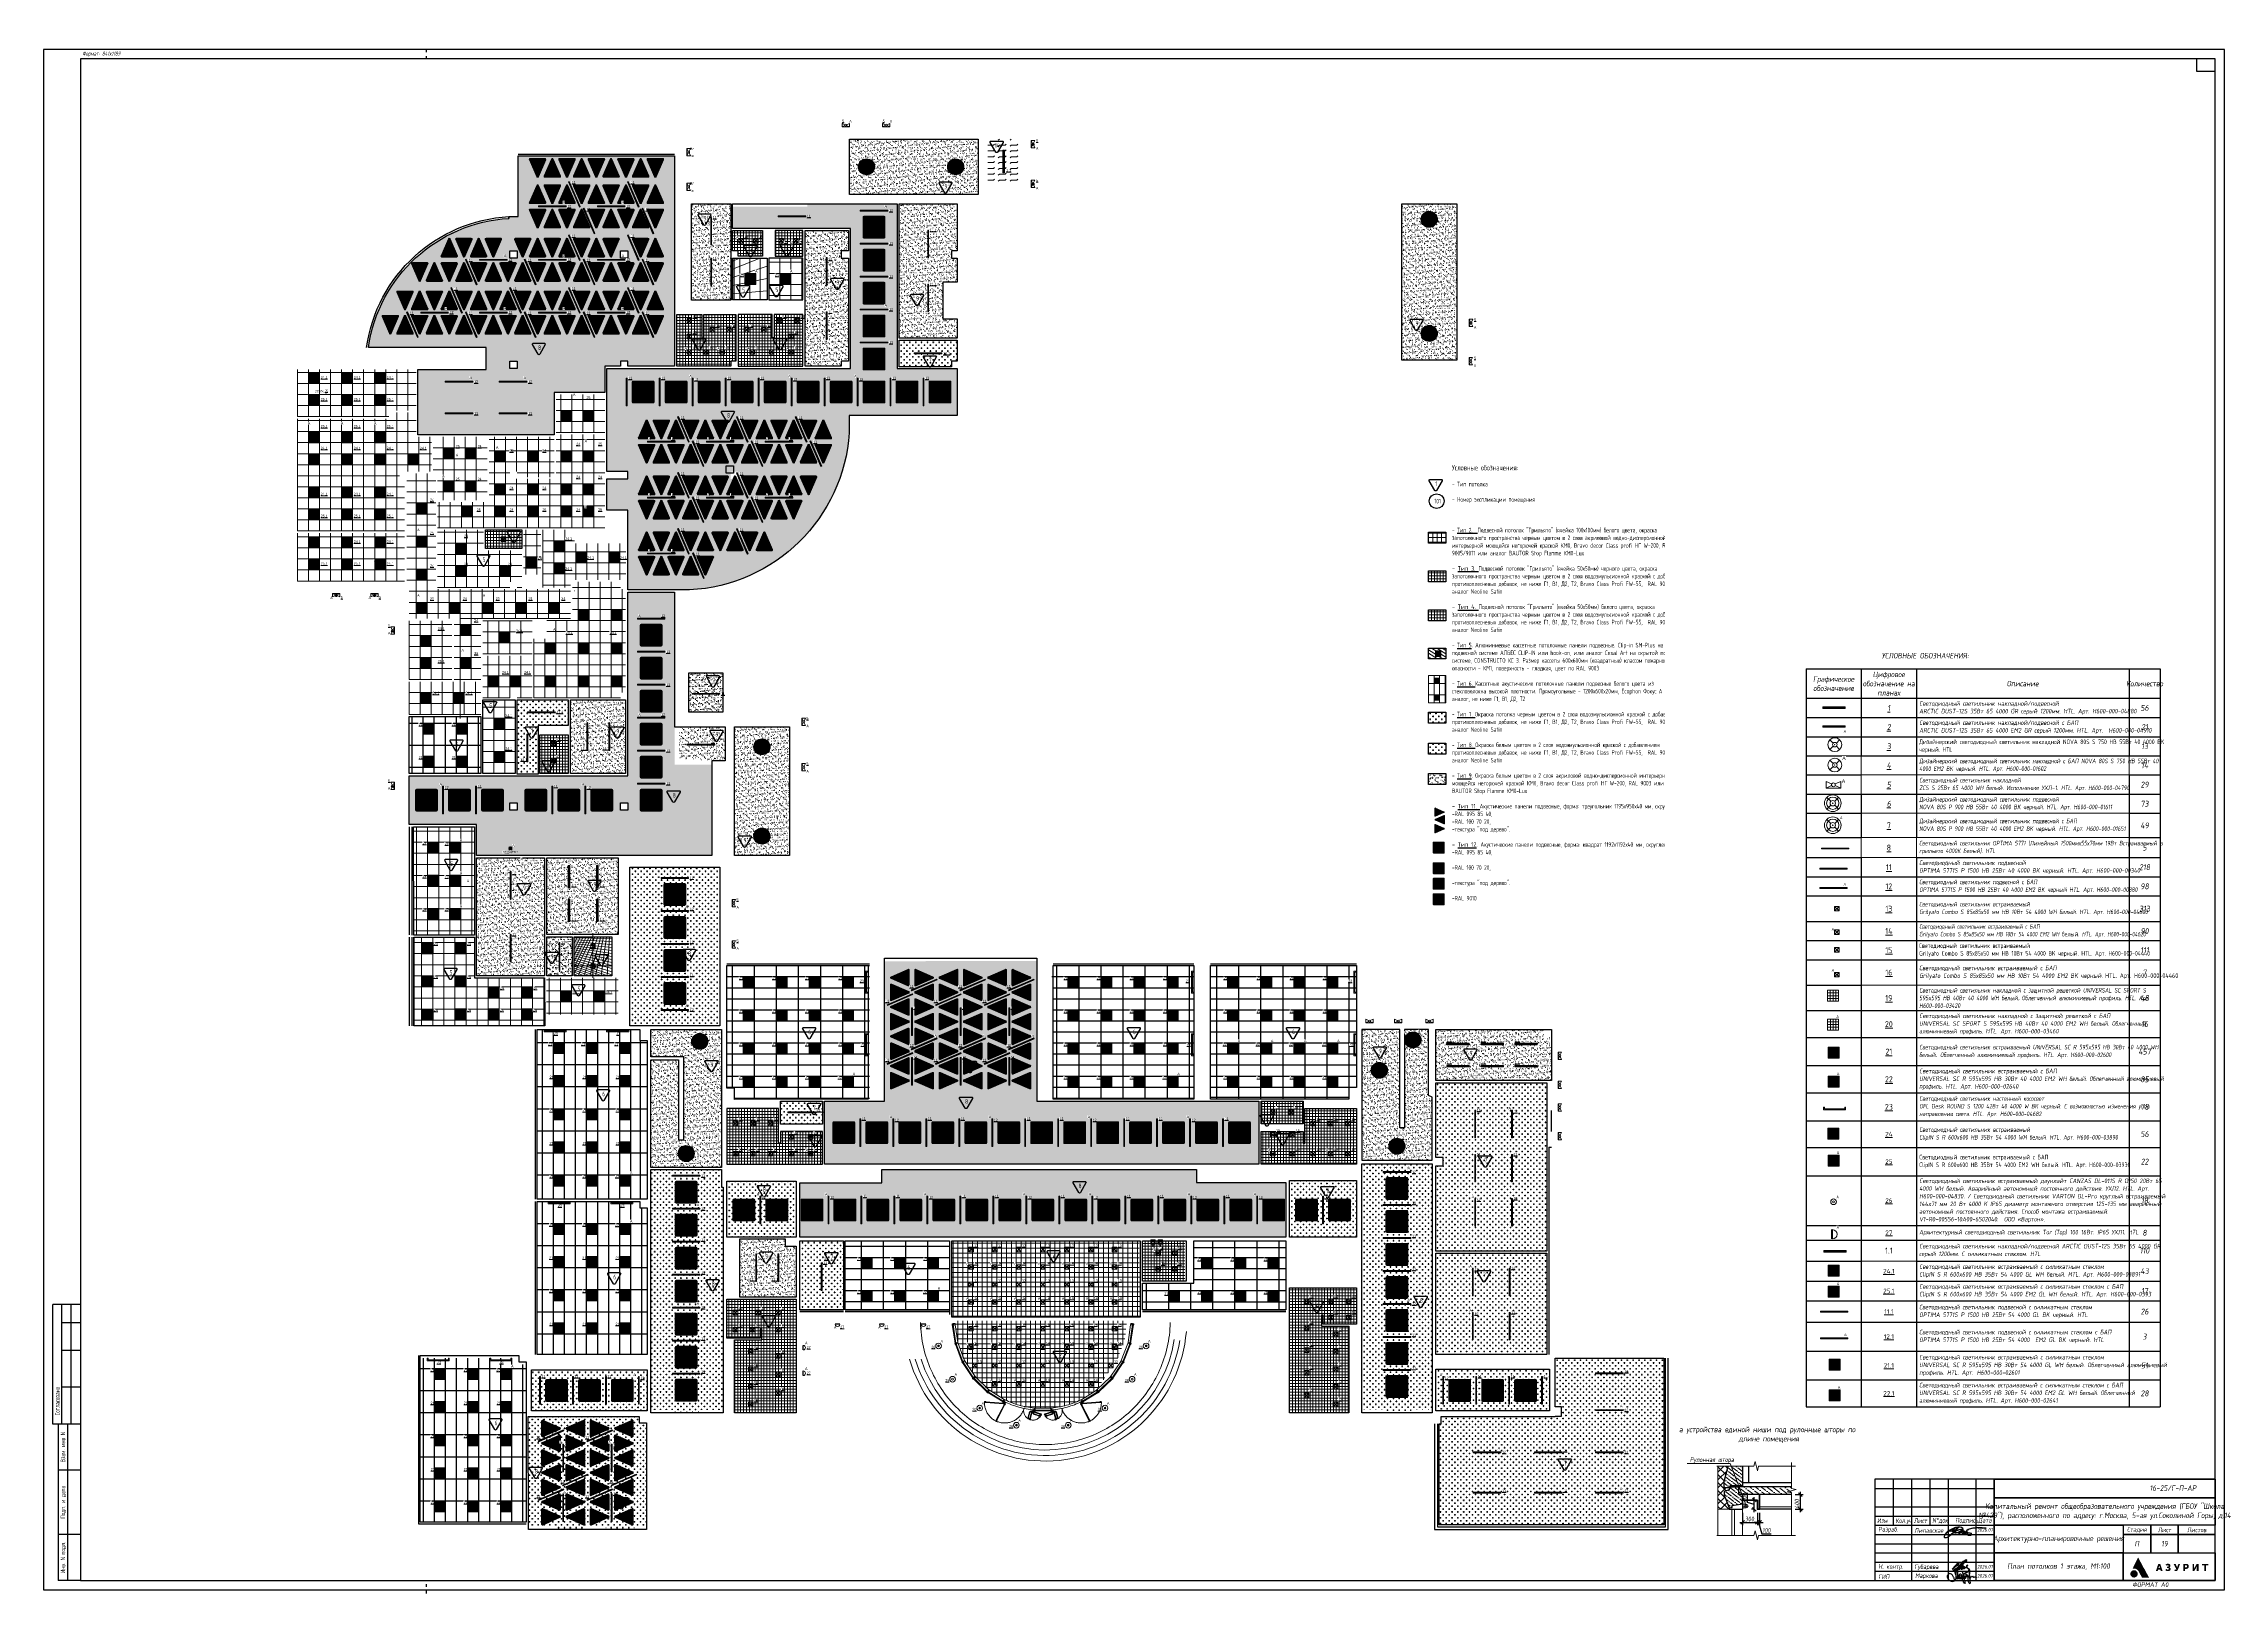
# Paper-space layout '19.1эт' of a CAD drawing. Header units: millimetres. Extents: x -6 to 3766, y -21 to 915.
# Drawn here: x -6 to 1179, y -21 to 821 of the extents above; entities outside this region: 1.
# The model-space entities are those that its viewports show. They can reach past a viewport. Long polylines and large blocks are cut down to what shows.
import ezdxf
from ezdxf import colors
from ezdxf.entities.mleader import LeaderData, LeaderLine
from ezdxf.enums import TextEntityAlignment as Align
from ezdxf.math import Vec2, Vec3

# ---------------------------------------------------------------- set-up
doc = ezdxf.new("R2010")
doc.units = ezdxf.units.MM
for name, pattern in [('ACAD_ISO03W100', [30, 12, -18]), ('ADSK_Штриховая_ш2 п1', [3, 2, -1]), ('ГОСТ 2.303 4', [7, 5, -2, 0])]:
    doc.linetypes.add(name, pattern=pattern)
for name, color, linetype in [('!!_для разрезов', 7, 'Continuous'), ('_RAMKA', 7, 'Continuous'), ('RAL 9010', 7, 'Continuous'), ('X-ref Light Emergency', 249, 'Continuous'), ('АР_Оси_Разм', 250, 'Continuous'), ('АР_Таблицы', 250, 'Continuous'), ('Тонкая', 7, 'Continuous'), ('Штриховка в сечении', 7, 'Continuous')]:
    doc.layers.add(name, color=color, linetype=linetype)
for name, color, linetype, lineweight in [('_STAMP', 250, 'Continuous', 30), ('_TEXT', 189, 'Continuous', 30), ('_ЭОМ_ОБЩ_Освещение_текст', 250, 'Continuous', 18), ('_ЭОМ_ОБЩ_Освещение_текст тип светильника', 172, 'Continuous', 50), ('_ЭОМ_светильник А', 1, 'Continuous', 35), ('_ЭОМ_светильник Р', 4, 'Continuous', 35), ('АР_Выноски_Фасад', 250, 'Continuous', 5), ('АР_Двери', 5, 'Continuous', 18), ('АР_Навесной фасад', 250, 'Continuous', 5), ('АР_Окна', 250, 'Continuous', 13), ('АР_Перегородки витражные', 152, 'Continuous', 13), ('АР_Перекрытие', 250, 'Continuous', 30), ('АР_Полы_Штриховка', 252, 'Continuous', 0), ('АР_Потолки_Штриховка', 252, 'Continuous', 0), ('АР_Спецификация', 250, 'Continuous', 15), ('АР_Стены фасадные', 7, 'Continuous', 30), ('АР_Толстая линия', 250, 'Continuous', 30), ('АР_тонкая линия', 250, 'Continuous', 0), ('АР_Штриховка', 252, 'Continuous', 0), ('Подписи', 5, 'Continuous', 25), ('СИЛА', 1, 'Continuous', 30), ('Текст', 251, 'Continuous', 13), ('Тонкая линия', 250, 'Continuous', 18), ('ТХ_пищеблок', 30, 'Continuous', 20), ('Штукатурка по существующим стенам', 30, 'Continuous', 70)]:
    doc.layers.add(name, color=color, linetype=linetype, lineweight=lineweight)
doc.layers.add('АР_1_ПЛИНТУС', color=7, linetype='Continuous', true_color=0x76bcab)
for name, color, linetype, lineweight, true_color in [('АР_Потолок_RAL 095 85 40', 7, 'Continuous', 5, 0xddc87a), ('АР_Потолок_RAL 100 70 20', 7, 'Continuous', 5, 0xb3ac85), ('АР_Потолок_Грильято_белый_100х100', 7, 'Continuous', 5, 0xff7070), ('АР_Потолок_Грильято_белый_50х50', 7, 'Continuous', 5, 0x8e00bd), ('АР_Потолок_Грильято_черный_50х50', 7, 'Continuous', 5, 0xfa3e00), ('АР_Потолок_Покраска', 7, 'Continuous', 5, 0x007399), ('АР_Потолок_Текстура дерево', 7, 'Continuous', 5, 0xe7bf8e)]:
    doc.layers.add(name, color=color, linetype=linetype, lineweight=lineweight, true_color=true_color)
doc.layers.get('Defpoints').off()
doc.styles.add('gost', font='isocpeur.ttf')
doc.styles.add('GOST 2.304', font='CS_Gost2304.shx')
doc.styles.add('gost_A', font='CS_Gost2304.shx', dxfattribs={"width": 0.71})
doc.styles.add('ISOCPEUR', font='isocpeur.ttf', dxfattribs={"height": 800})
doc.styles.add('ISOCUPER', font='isocpeur.ttf', dxfattribs={"width": 0.85, "oblique": 7})
doc.styles.add('Simplex', font='simplex.shx', dxfattribs={"width": 0.7, "oblique": 15, "height": 250})
doc.styles.add('Архитект', font='isocpeur.ttf', dxfattribs={"width": 0.8, "oblique": 8})
doc.styles.add('Архитектурный размер', font='isocpeur.ttf', dxfattribs={"width": 0.8, "oblique": 8})
doc.styles.add('ГОСТ', font='cad.shx', dxfattribs={"width": 0.8})
doc.dimstyles.new('KK 100', dxfattribs={"dimscale": 100, "dimtxt": 3, "dimasz": 2, "dimexe": 1.5, "dimexo": 2, "dimtad": 1, "dimdec": 0, "dimtxsty": 'GOST 2.304', "dimblk": 'OBLIQUE', "dimcen": 2.5, "dimdle": 1.5, "dimadec": 0, "dimazin": 0, "dimtfac": 1, "dimtdec": 0, "dimtmove": 0, "dimatfit": 3, "dimarcsym": 0})
pattern_1 = [(335.76716334, (-69115.3163, 318510.941), (0.651582564, 1.447617495), []), (65.76716334, (-69115.3163, 318510.941), (-1.447617495, 0.651582564), [])]
pattern_2 = [(142.433889, (-2058876.89, -655731.74), (-316.994321, 43.542487), [396.875, -79.375, 0, -79.375])]

# ---------------------------------------------------------------- blocks, each defined once
blk = doc.blocks.new('Логотип Азурит')
at = {"layer": '_STAMP', "linetype": 'Continuous', "true_color": 0x2a3756}
h = blk.add_hatch(color=159, dxfattribs=at)
h.dxf.hatch_style = 1
h.paths.add_polyline_path([(-39.4, 8.5), (-40, 9.6), (-40.6, 10.7), (-41.1, 11.7), (-41.6, 12.6), (-41.8, 12.9), (-41.9, 13), (-41.9, 12.9), (-42, 12.8), (-42.4, 12), (-42.8, 11.2), (-43.1, 10.5), (-43.5, 9.7), (-44.2, 8.3), (-44.5, 7.6), (-44.7, 7.1), (-44.8, 6.9), (-44.7, 6.9), (-44.5, 7), (-44.3, 7), (-44.1, 7), (-43.9, 7), (-43.7, 6.9), (-43.6, 6.9), (-43.4, 6.9), (-43.2, 6.8), (-43.1, 6.7), (-42.9, 6.7), (-42.7, 6.6), (-42.6, 6.5), (-42.4, 6.4), (-42.3, 6.3), (-42.2, 6.2), (-42, 6), (-41.9, 5.9), (-41.8, 5.8), (-41.7, 5.7), (-41.6, 5.5), (-41.3, 4.9), (-41, 4.4), (-40.6, 3.6), (-40, 2.6), (-39.8, 2.1), (-37.9, 2.1), (-36.5, 2.1), (-35.9, 2.1), (-36.5, 3.1), (-36.8, 3.8), (-37.2, 4.4), (-37.7, 5.3), (-38.2, 6.3), (-38.5, 6.9), (-38.9, 7.5)])
at = {"layer": '_STAMP', "linetype": 'Continuous', "true_color": 0x1447b7}
h = blk.add_hatch(color=162, dxfattribs=at)
h.dxf.hatch_style = 1
h.paths.add_polyline_path([(-42.1, 4.2), (-42.1, 4.4), (-42.1, 4.6), (-42.2, 4.8), (-42.3, 4.9), (-42.4, 5.1), (-42.5, 5.3), (-42.6, 5.4), (-42.7, 5.5), (-42.8, 5.6), (-42.9, 5.7), (-43.1, 5.9), (-43.4, 6), (-43.6, 6), (-43.9, 6.1), (-44.2, 6.1), (-44.4, 6.1), (-44.5, 6), (-44.7, 6), (-44.9, 5.9), (-45, 5.8), (-45.2, 5.7), (-45.4, 5.6), (-45.5, 5.5), (-45.6, 5.3), (-45.7, 5.2), (-45.8, 5), (-45.9, 4.9), (-46, 4.7), (-46, 4.5), (-46.1, 4.3), (-46.1, 4.1), (-46.1, 3.9), (-46, 3.7), (-46, 3.5), (-45.9, 3.4), (-45.9, 3.2), (-45.8, 3.1), (-45.7, 3), (-45.6, 2.9), (-45.5, 2.8), (-45.4, 2.7), (-45.3, 2.6), (-45.2, 2.5), (-45.1, 2.4), (-45, 2.3), (-44.8, 2.3), (-44.7, 2.2), (-44.6, 2.2), (-44.4, 2.2), (-44.3, 2.1), (-44.1, 2.1), (-43.8, 2.1), (-43.6, 2.2), (-43.3, 2.3), (-43.1, 2.4), (-42.9, 2.5), (-42.7, 2.7), (-42.6, 2.8), (-42.4, 3), (-42.3, 3.1), (-42.3, 3.3), (-42.2, 3.5), (-42.1, 3.7), (-42.1, 3.8), (-42.1, 4)])
at = {"layer": '_STAMP', "linetype": 'Continuous', "true_color": 0x2a3756}
h = blk.add_hatch(color=159, dxfattribs=at)
h.dxf.hatch_style = 1
h.paths.add_polyline_path([(-29.3, 7.9), (-29.6, 8.8), (-29.9, 9.5), (-30.4, 9.5), (-30.9, 9.5), (-30.9, 9.4), (-31.3, 8.4), (-31.6, 7.3), (-32, 6.3), (-32.2, 5.6), (-32.1, 5.6), (-31.7, 5.6), (-31.2, 5.6), (-31.1, 6), (-31, 6.4), (-30.4, 6.4), (-29.8, 6.4), (-29.6, 6), (-29.5, 5.6), (-29, 5.6), (-28.5, 5.6), (-28.6, 5.8), (-28.9, 6.8)])
h.paths.add_polyline_path([(-30.8, 7.2), (-30.7, 7.3), (-30.6, 7.9), (-30.4, 8.4), (-30.4, 8.6), (-30.4, 8.7), (-30.4, 8.6), (-30.3, 8.4), (-30.2, 8.1), (-30.1, 7.7), (-30, 7.3), (-30, 7.2), (-30.4, 7.2)], flags=16)
h = blk.add_hatch(color=159, dxfattribs=at)
h.dxf.hatch_style = 1
h.paths.add_polyline_path([(-24.4, 7.3), (-24.5, 7.4), (-24.6, 7.5), (-24.7, 7.6), (-24.8, 7.6), (-24.7, 7.7), (-24.6, 7.8), (-24.5, 7.9), (-24.5, 8), (-24.4, 8.1), (-24.3, 8.2), (-24.3, 8.3), (-24.3, 8.3), (-24.3, 8.5), (-24.3, 8.7), (-24.3, 8.7), (-24.3, 8.8), (-24.4, 9), (-24.5, 9.1), (-24.6, 9.3), (-24.8, 9.4), (-24.9, 9.5), (-25.1, 9.5), (-25.3, 9.6), (-25.6, 9.6), (-25.7, 9.6), (-25.9, 9.6), (-26.1, 9.6), (-26.2, 9.5), (-26.4, 9.5), (-26.5, 9.4), (-26.7, 9.3), (-26.8, 9.2), (-26.9, 9.2), (-26.8, 9), (-26.6, 8.7), (-26.5, 8.5), (-26.5, 8.5), (-26.5, 8.5), (-26.3, 8.6), (-26.2, 8.7), (-26.1, 8.7), (-25.9, 8.8), (-25.8, 8.8), (-25.7, 8.8), (-25.6, 8.8), (-25.5, 8.8), (-25.5, 8.7), (-25.4, 8.7), (-25.3, 8.6), (-25.3, 8.6), (-25.3, 8.5), (-25.3, 8.4), (-25.3, 8.3), (-25.3, 8.2), (-25.4, 8.1), (-25.4, 8.1), (-25.4, 8.1), (-25.5, 8), (-25.6, 8), (-25.8, 8), (-26.1, 8), (-26.1, 7.6), (-26.1, 7.2), (-25.8, 7.2), (-25.5, 7.2), (-25.5, 7.2), (-25.4, 7.2), (-25.3, 7.2), (-25.3, 7.1), (-25.2, 7.1), (-25.2, 7), (-25.2, 7), (-25.2, 6.9), (-25.2, 6.8), (-25.2, 6.7), (-25.2, 6.6), (-25.2, 6.6), (-25.3, 6.5), (-25.3, 6.5), (-25.4, 6.5), (-25.4, 6.4), (-25.5, 6.4), (-25.7, 6.4), (-25.8, 6.4), (-25.9, 6.4), (-26, 6.4), (-26.2, 6.5), (-26.3, 6.6), (-26.4, 6.7), (-26.5, 6.8), (-26.8, 6.5), (-26.9, 6.3), (-27, 6.2), (-27, 6.1), (-27, 6.1), (-26.9, 6.1), (-26.8, 6), (-26.6, 5.8), (-26.4, 5.7), (-26.2, 5.6), (-26, 5.6), (-25.8, 5.6), (-25.5, 5.6), (-25.3, 5.6), (-25.1, 5.6), (-25, 5.7), (-24.9, 5.7), (-24.7, 5.8), (-24.6, 5.9), (-24.5, 5.9), (-24.4, 6), (-24.4, 6.1), (-24.3, 6.2), (-24.3, 6.4), (-24.2, 6.5), (-24.2, 6.7), (-24.2, 6.8), (-24.2, 6.9), (-24.2, 7.1), (-24.3, 7.2), (-24.3, 7.3)])
h = blk.add_hatch(color=159, dxfattribs=at)
h.dxf.hatch_style = 1
h.paths.add_polyline_path([(-19.6, 8), (-19.4, 8.7), (-19.1, 9.2), (-19, 9.5), (-19.2, 9.5), (-19.5, 9.5), (-20, 9.5), (-20, 9.4), (-20.3, 8.7), (-20.6, 7.8), (-20.6, 7.7), (-20.7, 7.6), (-20.7, 7.6), (-20.7, 7.7), (-20.8, 8), (-21, 8.4), (-21.3, 9.1), (-21.5, 9.5), (-22.1, 9.5), (-22.6, 9.5), (-22.4, 9.2), (-21.9, 8.2), (-21.3, 7.1), (-21.1, 6.6), (-21.1, 6.6), (-21.1, 6.5), (-21.1, 6.5), (-21.2, 6.4), (-21.3, 6.4), (-21.4, 6.4), (-21.5, 6.4), (-21.5, 6.4), (-21.6, 6.4), (-21.7, 6.5), (-21.8, 6.5), (-21.9, 6.5), (-21.9, 6.4), (-22.1, 6), (-22.2, 5.9), (-22.2, 5.8), (-22.1, 5.8), (-21.9, 5.7), (-21.8, 5.6), (-21.7, 5.6), (-21.5, 5.6), (-21.3, 5.6), (-21.1, 5.6), (-21, 5.6), (-20.9, 5.7), (-20.8, 5.7), (-20.7, 5.8), (-20.6, 5.8), (-20.6, 5.9), (-20.5, 6), (-20.3, 6.2), (-20.3, 6.4), (-20.2, 6.5), (-19.9, 7.3)])
h = blk.add_hatch(color=159, dxfattribs=at)
h.dxf.hatch_style = 1
h.paths.add_polyline_path([(-14.5, 7.5), (-14.4, 7.6), (-14.4, 7.7), (-14.3, 8), (-14.3, 8.2), (-14.3, 8.4), (-14.4, 8.6), (-14.4, 8.8), (-14.5, 8.9), (-14.6, 9), (-14.6, 9.1), (-14.7, 9.2), (-14.8, 9.3), (-14.9, 9.4), (-15.1, 9.4), (-15.2, 9.5), (-15.3, 9.5), (-15.5, 9.5), (-16.3, 9.5), (-17.2, 9.5), (-17.2, 7.6), (-17.2, 5.6), (-16.7, 5.6), (-16.3, 5.6), (-16.3, 6.2), (-16.3, 6.8), (-15.9, 6.8), (-15.6, 6.8), (-15.4, 6.9), (-15.2, 6.9), (-15, 7), (-14.8, 7.1), (-14.7, 7.2), (-14.6, 7.4)])
h.paths.add_polyline_path([(-15.6, 7.7), (-15.7, 7.7), (-16, 7.7), (-16.3, 7.7), (-16.3, 8.2), (-16.3, 8.7), (-15.9, 8.7), (-15.6, 8.7), (-15.6, 8.7), (-15.5, 8.7), (-15.4, 8.6), (-15.4, 8.5), (-15.3, 8.4), (-15.3, 8.4), (-15.3, 8.2), (-15.3, 8.1), (-15.3, 8), (-15.3, 7.9), (-15.4, 7.9), (-15.4, 7.8), (-15.4, 7.8), (-15.5, 7.7)], flags=16)
h = blk.add_hatch(color=159, dxfattribs=at)
h.dxf.hatch_style = 1
h.paths.add_polyline_path([(-10.1, 7.8), (-10, 8), (-9.9, 8.1), (-9.9, 7.9), (-10, 7.5), (-10, 6.7), (-10, 5.6), (-9.5, 5.6), (-9, 5.6), (-9, 7.6), (-9, 9.5), (-9.5, 9.5), (-10, 9.5), (-10.4, 8.9), (-10.8, 8.1), (-11, 7.8), (-11.3, 7.3), (-11.4, 7.1), (-11.4, 7), (-11.4, 7.3), (-11.4, 7.8), (-11.4, 8.6), (-11.4, 9.5), (-11.9, 9.5), (-12.3, 9.5), (-12.3, 7.6), (-12.3, 5.6), (-11.9, 5.6), (-11.4, 5.6), (-11.2, 5.9), (-10.6, 6.9), (-10.3, 7.4)])
h = blk.add_hatch(color=159, dxfattribs=at)
h.dxf.hatch_style = 1
h.paths.add_polyline_path([(-3.7, 9.1), (-3.7, 9.5), (-5.4, 9.5), (-7.1, 9.5), (-7.1, 9.1), (-7.1, 8.7), (-6.5, 8.7), (-5.9, 8.7), (-5.9, 7.2), (-5.9, 5.6), (-5.4, 5.6), (-5, 5.6), (-5, 7.2), (-5, 8.7), (-4.3, 8.7), (-3.7, 8.7)])
blk = doc.blocks.new('подпись Липавская')
at = {"color": 162, "lineweight": 18, "true_color": 0x0034d1}
for points, knots in [([(2.4, -0.6), (1.9, -1.1), (1.5, -1.5), (0.6, -2.3), (0.2, -2.6), (-0.4, -3.1), (-0.8, -3.3), (-1.5, -3.6), (-1.9, -3.7), (-2.4, -3.8), (-2.6, -3.8), (-2.9, -3.6), (-3, -3.5), (-3.1, -3.2), (-3, -3.1), (-3, -2.6), (-2.9, -2.3), (-2.6, -1.9), (-2.5, -1.7), (-2, -1), (-1.6, -0.6), (-0.8, 0.1), (-0.4, 0.4), (0.6, 0.9), (1, 1.2), (1.6, 1.4), (1.6, 1.4), (1.7, 1.5)], [1.927995, 1.927995, 1.927995, 1.927995, 2.162861, 2.162861, 2.342684, 2.342684, 2.481252, 2.481252, 2.589465, 2.589465, 2.644352, 2.644352, 2.684993, 2.684993, 2.725633, 2.725633, 2.816518, 2.816518, 2.907403, 2.907403, 3.101021, 3.101021, 3.294638, 3.294638, 3.488255, 3.488255, 3.514244, 3.514244, 3.514244, 3.514244]), ([(1.5, 0.1), (1.6, 0.1), (1.8, 0.1), (2, 0.2), (2.1, 0.3), (2.5, 0.4), (2.7, 0.6), (3, 0.7)], [0.9055552, 0.9055552, 0.9055552, 0.9055552, 0.9629326, 0.9629326, 1.02031, 1.02031, 1.1239395, 1.1239395, 1.1239395, 1.1239395]), ([(6.8, 0.3), (6.6, 0.1), (6.3, 0), (5.8, -0.3), (5.5, -0.5), (5, -0.7), (4.7, -0.8), (4.2, -1), (4, -1), (3.6, -1.1), (3.4, -1.1), (3, -1.1), (2.8, -1.1), (2.6, -1), (2.5, -1), (2.4, -0.8), (2.3, -0.7), (2.4, -0.6)], [4.3062538, 4.3062538, 4.3062538, 4.3062538, 4.4138757, 4.4138757, 4.5214976, 4.5214976, 4.6291196, 4.6291196, 4.7090277, 4.7090277, 4.7729116, 4.7729116, 4.8231548, 4.8231548, 4.8495834, 4.8495834, 4.87234, 4.87234, 4.87234, 4.87234]), ([(2.8, -0.2), (3.1, 0.1), (3.6, 0.3), (4.3, 0.6), (4.6, 0.7), (5.2, 0.9), (5.6, 0.9), (6.2, 1), (6.5, 1), (6.8, 1)], [4.9347748, 4.9347748, 4.9347748, 4.9347748, 5.0568055, 5.0568055, 5.1788362, 5.1788362, 5.3146558, 5.3146558, 5.3908243, 5.3908243, 5.3908243, 5.3908243]), ([(5.1, 2.3), (5.5, 2.3), (5.9, 2.2), (6.5, 2), (6.7, 2), (7.1, 1.6), (7.3, 1.3), (7.3, 1), (7.2, 0.9), (7.2, 0.8)], [3.9400756, 3.9400756, 3.9400756, 3.9400756, 4.077799, 4.077799, 4.1515227, 4.1515227, 4.2252463, 4.2252463, 4.2499379, 4.2499379, 4.2499379, 4.2499379]), ([(7.2, 0.8), (7.3, 0.7), (7.3, 0.5), (7.3, 0.3), (7.3, 0.2), (7.3, 0), (7.2, 0), (7.2, 0)], [5.43291642, 5.43291642, 5.43291642, 5.43291642, 5.46279586, 5.46279586, 5.4926753, 5.4926753, 5.50331351, 5.50331351, 5.50331351, 5.50331351]), ([(7.2, 0), (7.4, 0), (7.5, 0), (7.8, 0), (8, 0), (8.2, -0.2), (8.3, -0.3), (8.3, -0.4)], [6.0978529, 6.0978529, 6.0978529, 6.0978529, 6.1425729, 6.1425729, 6.1872929, 6.1872929, 6.2036694, 6.2036694, 6.2036694, 6.2036694]), ([(8.7, -0.5), (8.8, -0.1), (9.2, 0.3), (9.8, 0.8), (10.2, 1.1), (11, 1.4), (11.4, 1.5), (12.7, 1.7), (13.6, 1.8), (15, 1.9), (15.7, 1.9), (16.8, 1.9), (17.2, 1.9), (18, 1.8), (18.5, 1.8), (19.2, 1.7), (19.4, 1.7), (19.7, 1.7)], [7.769656, 7.769656, 7.769656, 7.769656, 7.921996, 7.921996, 8.074335, 8.074335, 8.226675, 8.226675, 8.542229, 8.542229, 8.775159, 8.775159, 8.93404, 8.93404, 9.09292, 9.09292, 9.186254, 9.186254, 9.186254, 9.186254]), ([(6.6, -0.7), (6.5, -0.8), (6.4, -0.9), (6, -1.1), (5.7, -1.3), (5.4, -1.4), (5.3, -1.4), (5.2, -1.4), (5.1, -1.4), (5, -1.4), (5, -1.4), (4.9, -1.4), (4.8, -1.3), (4.8, -1.1), (4.8, -1.1), (4.9, -1), (4.9, -1), (4.9, -0.9), (5, -0.9), (5.1, -0.8), (5.3, -0.7), (5.5, -0.6), (5.6, -0.5), (5.9, -0.4), (6, -0.3), (6.3, -0.3), (6.3, -0.3), (6.4, -0.2)], [5.5967371, 5.5967371, 5.5967371, 5.5967371, 5.6654435, 5.6654435, 5.7341498, 5.7341498, 5.7599769, 5.7599769, 5.7754743, 5.7754743, 5.7848694, 5.7848694, 5.7920528, 5.7920528, 5.7992363, 5.7992363, 5.8064198, 5.8064198, 5.8255794, 5.8255794, 5.8652806, 5.8652806, 5.9049817, 5.9049817, 5.9720452, 5.9720452, 5.9983972, 5.9983972, 5.9983972, 5.9983972]), ([(7.7, -1.2), (7.7, -1.3), (7.6, -1.3), (7.4, -1.4), (7.3, -1.5), (7.1, -1.5), (7, -1.5), (6.9, -1.4), (6.9, -1.4), (6.8, -1.3), (6.8, -1.2), (6.8, -1.1), (6.8, -1), (6.9, -0.9), (6.9, -0.9), (7, -0.8), (7.1, -0.7), (7.4, -0.6), (7.6, -0.5), (7.7, -0.5)], [6.3030834, 6.3030834, 6.3030834, 6.3030834, 6.3311025, 6.3311025, 6.3581066, 6.3581066, 6.3684891, 6.3684891, 6.3749758, 6.3749758, 6.3814625, 6.3814625, 6.3879491, 6.3879491, 6.4022384, 6.4022384, 6.4305971, 6.4305971, 6.4944159, 6.4944159, 6.4944159, 6.4944159]), ([(8.6, -1.2), (8.5, -1.3), (8.4, -1.3), (8.3, -1.4), (8.2, -1.4), (8.1, -1.5), (8, -1.5), (7.9, -1.4), (7.8, -1.4), (7.7, -1.3), (7.7, -1.3), (7.7, -1.2)], [6.63437936, 6.63437936, 6.63437936, 6.63437936, 6.65591892, 6.65591892, 6.6718971, 6.6718971, 6.68234273, 6.68234273, 6.6889962, 6.6889962, 6.69151939, 6.69151939, 6.69151939, 6.69151939]), ([(9.7, -1.1), (9.9, -1.1), (10.3, -1), (11, -1), (11.3, -1), (11.8, -1.2), (11.9, -1.4), (12.1, -1.8), (12, -2.1), (11.8, -2.3), (11.7, -2.4), (11.3, -2.5), (11.2, -2.5), (10.6, -2.5), (10.3, -2.5), (9.7, -2.3), (9.5, -2.2), (9.1, -2), (8.9, -1.9), (8.6, -1.5), (8.6, -1.4), (8.6, -1.2)], [7.0162906, 7.0162906, 7.0162906, 7.0162906, 7.0993883, 7.0993883, 7.1824861, 7.1824861, 7.2545595, 7.2545595, 7.301037, 7.301037, 7.3475144, 7.3475144, 7.3939919, 7.3939919, 7.486045, 7.486045, 7.578098, 7.578098, 7.6546435, 7.6546435, 7.6967383, 7.6967383, 7.6967383, 7.6967383]), ([(9.2, -0.6), (9.2, -0.6), (9.3, -0.6), (9.5, -0.5), (9.5, -0.5), (9.6, -0.5), (9.7, -0.6), (9.8, -0.8), (9.8, -0.8), (9.8, -0.9), (9.8, -1), (9.8, -1), (9.7, -1.1), (9.7, -1.1)], [6.85701628, 6.85701628, 6.85701628, 6.85701628, 6.88166544, 6.88166544, 6.8944683, 6.8944683, 6.90289754, 6.90289754, 6.91132677, 6.91132677, 6.91975601, 6.91975601, 6.93200035, 6.93200035, 6.93200035, 6.93200035])]:
    blk.add_open_spline(points, degree=3, knots=knots, dxfattribs=at)
blk.add_spline([(0, 0), (0, -0.1), (0.3, -0.2), (0.8, 0), (1.4, 0.3), (1.9, 0.6), (2.3, 0.9), (2.7, 1.2), (2.9, 1.5), (3, 1.7), (3, 1.9), (2.7, 1.9), (2.4, 1.7), (1.8, 1.3), (1.5, 1), (1.2, 0.5), (1.1, 0.1), (1.2, -0.1), (1.6, -0.2), (2.1, 0), (2.5, 0.2), (2.9, 0.4), (3.5, 0.7), (4.1, 1.2), (4.6, 1.8), (4.8, 2.1), (4.9, 2.3), (4.5, 2.1), (4.1, 1.7), (3.7, 1.3), (3.1, 0.5), (2.4, -0.2), (1.7, -1), (0.7, -1.8), (-0.1, -2.5), (-1.4, -3.3), (-2.7, -3.4), (-2.7, -2.6), (-2.3, -1.8), (-1.6, -1), (-0.5, -0.1), (1, 0.8), (2, 1.3), (3.5, 1.8), (4.9, 2), (5.9, 2), (6.5, 1.8), (6.9, 1.5), (7, 1.1), (6.6, 0.4), (5.7, -0.1), (4.4, -0.6), (3.4, -0.9), (2.6, -0.8), (3.8, 0.1), (4.9, 0.5), (6.3, 0.7), (7.1, 0.5), (7, 0.1), (6.8, -0.2), (6.4, -0.5), (5.9, -0.9), (5, -1.2), (5.4, -0.9), (5.6, -0.8), (5.9, -0.6), (6.2, -0.5), (6.9, -0.3), (7.6, -0.2), (8, -0.4), (8.1, -0.4), (8, -0.6), (7.7, -1), (7.3, -1.2), (7, -1.2), (7.2, -1), (7.4, -0.9), (7.8, -0.7), (8.1, -0.6), (8.4, -0.6), (8.5, -0.7), (8.4, -1.1), (8.2, -1.2), (8, -1.2), (8, -1), (8.2, -0.9), (8.7, -0.9), (9, -0.9), (9.6, -0.8), (9.4, -1.1), (10.8, -1.2), (11.7, -1.6), (11.8, -1.9), (10.3, -2.2), (9.5, -1.9), (8.9, -1.5), (8.8, -0.7), (9.2, -0.1), (9.8, 0.5), (10.7, 1), (12.2, 1.4), (13.8, 1.6), (15.5, 1.7), (16.6, 1.7), (17.2, 1.6), (18.3, 1.6), (19.6, 1.4)], degree=3, dxfattribs=at)
for points in [[(0.2, 0.1), (0.5, 0.1), (0.6, 0.2), (0.9, 0.3)], [(1.6, 0.7), (1.9, 0.9), (2.1, 1), (2.3, 1.2)], [(2, 1.1), (1.8, 0.9), (1.7, 0.8), (1.6, 0.7)], [(3.3, 0.4), (3.1, 0.2), (3, 0), (2.8, -0.2)], [(3.2, 2), (3.6, 2), (3.9, 2.1), (4.2, 2.2)], [(8.3, -0.4), (8.4, -0.4), (8.6, -0.4), (8.7, -0.5)]]:
    blk.add_open_spline(points, degree=3, dxfattribs=at)
blk = doc.blocks.new('A$C87e5faed')
at = {"color": 172, "true_color": 0x1616e3}
for p, q in [((4.5, 4), (1.3, 0.4)), ((1.3, 0.4), (4.4, 3.1)), ((1.3, 0.4), (4.4, 3)), ((4.5, 3.9), (1.4, 0.4)), ((2.7, -0.6), (4.6, 1.4)), ((2.8, -0.6), (4.6, 1.3)), ((3.9, 0), (3.2, -0.6)), ((3.9, 0), (4, 0.1)), ((4, 0.1), (4.6, 0.7)), ((4.1, 0.2), (4.6, 0.6)), ((4.5, 3.2), (4.7, 3.4)), ((4.5, 3.1), (4.7, 3.3)), ((4.6, 1.4), (5.1, 1.9)), ((4.6, 1.4), (4.9, 1.8)), ((4.6, 0.5), (4.6, 0.3)), ((4.6, 0.3), (4.8, 0.2)), ((4.7, 0.7), (7.2, 2.9)), ((4.9, 1.3), (4.7, 0.9)), ((4.7, 0.7), (4.7, 0.6)), ((4.7, 0.6), (4.7, 0.3)), ((4.7, 0.3), (4.8, 0.3)), ((4.8, 0.8), (7.2, 3)), ((5, 1.3), (4.8, 0.8)), ((4.8, 0.3), (5.3, 0.4)), ((4.8, 0.2), (5.3, 0.4)), ((4.8, 0.2), (5.3, 0.4)), ((7.2, 3), (5, 1.3)), ((7.1, 3), (5, 1.3)), ((5.1, 2), (7.4, 4.8)), ((5.2, 2.1), (7.4, 4.8)), ((5.3, 0.4), (7.5, 2)), ((5.3, 0.4), (6.5, 1.2)), ((6.7, 1.4), (6.2, 0.8)), ((6.5, 1.2), (6.2, 0.8)), ((6.7, 1.4), (7.6, 2)), ((6.7, 0.6), (7.1, 0.9)), ((7.5, 2), (6.8, 1.5)), ((6.8, 0.5), (7.2, 1)), ((6.9, 1.5), (6.9, 1.5)), ((7.8, 1.8), (7.1, 0.9)), ((7.2, 1), (8, 1.7)), ((7.9, 1.7), (7.2, 1)), ((7.2, 1), (7.3, 0.8)), ((7.3, 1), (8, 1.6)), ((7.4, 0.9), (7.3, 1)), ((7.3, 0.8), (7.5, 0.8)), ((7.4, 4.8), (8.7, 5.6)), ((7.4, 4.8), (8.7, 5.6)), ((7.4, 0.9), (7.5, 0.9)), ((7.5, 2), (7.6, 2)), ((7.5, 0.8), (7.8, 0.9)), ((7.5, 0.9), (7.8, 0.9)), ((7.8, 0.9), (9, 1.7)), ((7.8, 0.9), (9.1, 1.6)), ((9.2, 1.5), (10.5, 0.4)), ((9.2, 1.4), (10.5, 0.4)), ((9.7, 2.6), (9.6, 2.6)), ((9.7, 2.5), (9.6, 2.5)), ((9.8, 2.5), (9.7, 2.6)), ((9.7, 2.5), (9.7, 2.5)), ((3, -0.7), (2.7, -0.6)), ((3, -0.7), (2.8, -0.6)), ((3.2, -0.6), (3, -0.7)), ((3.3, -0.6), (3, -0.7)), ((3.9, 0), (3.3, -0.6)), ((10.2, -0.7), (7.3, -2.5)), ((10.2, -0.8), (7.3, -2.6))]:
    blk.add_line(p, q, dxfattribs=at)
for points in [[(3.9, 0), (3.1, -0.2), (2.4, -0.3), (2.1, -0.3), (2.1, -0.1), (2.4, 0.2), (4.5, 1.6)], [(4, 0.1), (3.1, -0.2), (2.4, -0.3), (2.2, -0.2), (2.2, -0.1), (2.5, 0.2), (4.5, 1.6), (4.6, 1.4)], [(4.6, 0.5), (4.2, 0.1), (4, 0.1)], [(4.6, 0.6), (4.6, 0.5), (4.2, 0.2), (4.1, 0.2)], [(4.5, 3.1), (4.4, 2.2), (4.6, 1.6)], [(4.4, 3), (4.4, 2.2), (4.5, 1.6)], [(4.6, 1.6), (5.1, 2)], [(4.6, 1.6), (4.9, 1.8)], [(4.6, 1.6), (4.6, 1.4)], [(4.6, 1.4), (4.7, 0.9)], [(4.6, 1.3), (4.7, 0.9), (4.6, 0.7)]]:
    blk.add_lwpolyline(points, dxfattribs=at)
for points in [[(4.7, 3.3), (5.1, 3.7, 0.664719), (5, 3.9, 0.116051), (4.6, 3.6, 0.12803), (4.5, 3.4), (4.4, 3.1)], [(4.7, 3.4), (5.1, 3.7, 0.620604), (5, 3.8, 0.116009), (4.7, 3.6, 0.126024), (4.5, 3.3), (4.5, 3.2)], [(5.1, 1.9), (5.4, 2.1), (9.2, 5.1, 0.828646), (8.7, 5.6)], [(5.2, 2.1), (5.4, 2.2), (9.1, 5.1, 0.817588), (8.7, 5.6)]]:
    blk.add_lwpolyline(points, format="xyb", dxfattribs=at)
for centre, radius, start, end in [((6.4, 0.7), 0.164, 144.8899, 225.505), ((6.4, 0.7), 0.222, 144.8899, 225.505), ((6.5, 0.9), 0.486, 237.4946, 304.5474), ((6.5, 0.9), 0.428, 237.4946, 304.5474), ((7.2, 2.9), 0.0636, 335.3486, 107.8343), ((7.9, 1.7), 0.131, 327.1495, 150.1539), ((7.9, 1.7), 0.0731, 327.1495, 150.1539), ((9.7, 1.9), 0.682, 96.4472, 194.9902), ((9.7, 1.9), 0.624, 96.4472, 193.5642), ((8.4, 3), 1.49, 299.157, 339.3007), ((8.4, 3), 1.44, 299.6881, 338.4776), ((9.7, 1.9), 0.624, 199.0634, 220.3111), ((9.7, 1.9), 0.682, 200.0512, 220.3111), ((9.9, -0.1), 0.707, 295.4048, 36.3986), ((9.9, -0.1), 0.765, 295.4048, 36.3986)]:
    blk.add_arc(centre, radius, start, end, dxfattribs=at)
blk = doc.blocks.new('Маркова')
at = {"layer": 'Подписи'}
for points in [[(44384.16, 26837.52), (44384.02, 26837.95), (44383.86, 26838.46), (44383.67, 26838.92), (44383.36, 26839.36), (44382.92, 26839.82), (44382.37, 26840.02), (44381.91, 26839.87), (44381.53, 26839.53), (44381.38, 26839.14), (44381.38, 26838.69), (44381.61, 26838.16), (44381.82, 26837.83), (44382.25, 26837.39), (44382.84, 26837.07), (44383.53, 26837.07), (44383.96, 26837.22), (44384.63, 26837.82), (44384.75, 26838.6), (44384.75, 26839.25), (44384.75, 26840.2), (44384.75, 26840.92)], [(44384.96, 26840.5), (44384.84, 26841), (44384.62, 26841.2), (44384.35, 26841.2), (44384.24, 26840.96), (44384.24, 26840.55), (44384.41, 26840.01), (44384.62, 26839.21), (44384.92, 26838.49), (44385.18, 26837.92), (44385.36, 26839.06), (44385.43, 26839.91), (44385.43, 26840.64), (44385.43, 26840.89), (44385.19, 26840.95), (44385.19, 26840.77), (44385.34, 26839.78), (44385.66, 26838.18), (44385.84, 26837.88), (44386.06, 26838.38), (44386.19, 26839.11), (44386.19, 26839.42), (44385.86, 26839.42), (44385.74, 26839.02), (44385.85, 26838.57), (44386.16, 26838.35), (44386.41, 26838.02), (44386.59, 26837.89), (44386.84, 26838.65), (44386.91, 26839.29), (44386.72, 26839.71), (44386.37, 26839.83), (44386.03, 26839.65), (44385.9, 26839.34), (44386.01, 26838.87), (44386.13, 26838.49), (44386.23, 26838.35), (44386.53, 26838.44), (44386.8, 26838.81), (44386.69, 26839.42), (44386.69, 26838.93), (44386.91, 26838.2), (44387.08, 26838.02), (44387.16, 26837.94), (44387.37, 26838.08), (44387.53, 26839.05), (44387.42, 26839.79), (44387.17, 26840.7), (44387.77, 26837.87), (44387.91, 26837.45), (44388.05, 26836.95), (44388.14, 26836.54), (44388.14, 26836.2), (44387.88, 26836.28), (44387.54, 26836.8), (44387.3, 26837.47), (44387.19, 26838.24), (44387.19, 26838.85), (44387.56, 26839.4), (44387.69, 26839.4), (44387.84, 26838.89), (44387.99, 26838.52), (44388.2, 26838.24), (44388.31, 26838.24), (44388.45, 26838.62), (44388.56, 26839.33), (44388.56, 26839.82), (44388.99, 26838.58), (44388.84, 26839.38), (44388.96, 26839.55), (44389.15, 26839.24), (44389.31, 26838.93), (44389.48, 26838.73), (44389.74, 26839.03), (44389.9, 26839.65), (44390, 26840.29), (44389.86, 26841.59), (44389.69, 26841.82), (44389.56, 26841.68), (44389.56, 26841.3), (44389.7, 26840.31), (44389.89, 26838.82), (44389.99, 26837.79), (44389.99, 26837.09), (44389.99, 26836.15), (44389.72, 26836.32), (44389.53, 26836.9), (44389.4, 26837.91), (44389.4, 26838.5), (44389.48, 26839.15), (44389.86, 26838.76), (44389.86, 26838.62), (44390.05, 26838.01), (44390.31, 26838.39), (44390.66, 26839.02), (44390.82, 26838.67), (44391.19, 26839.01), (44391.41, 26838.69), (44391.93, 26838.78), (44392.24, 26838.65), (44392.64, 26838.79)]]:
    blk.add_spline(points, degree=3, dxfattribs=at)
blk = doc.blocks.new('_Azurit_Stamp 1')
at = {"layer": '_STAMP', "lineweight": -2}
for p, q in [((-185, 50), (-120, 50)), ((-120, 55), (-120, 0)), ((-185, 40), (-120, 40)), ((-185, 25), (-120, 25)), ((-185, 20), (-120, 20)), ((-185, 15), (-120, 15)), ((-185, 10), (-120, 10)), ((-185, 5), (-120, 5))]:
    blk.add_line(p, q, dxfattribs=at)
at = {"layer": '_STAMP', "lineweight": 30}
for p, q in [((-175, 55), (-175, 30)), ((-165, 55), (-165, 0)), ((-155, 55), (-155, 30)), ((-145, 55), (-145, 0)), ((-130, 55), (-130, 0)), ((-185, 35), (-120, 35)), ((-185, 30), (-120, 30))]:
    blk.add_line(p, q, dxfattribs=at)
at = {"layer": '_STAMP', "lineweight": -2}
blk.add_lwpolyline([(-185, 0), (0, 0), (0, 55), (-185, 55)], close=True, dxfattribs=at)
at = {"layer": '_STAMP', "lineweight": 30}
for points in [[(-185, 0), (0, 0), (0, 55), (-185, 55)], [(-120, 55), (0, 55), (0, 45), (-120, 45)], [(-120, 45), (0, 45), (0, 30), (-120, 30)], [(-120, 30), (-50, 30), (-50, 15), (-120, 15)], [(-50, 25), (-35, 25), (-35, 30), (-50, 30)], [(-50, 15), (-35, 15), (-35, 25), (-50, 25)], [(-35, 25), (-20, 25), (-20, 30), (-35, 30)], [(-35, 15), (-20, 15), (-20, 25), (-35, 25)], [(-20, 25), (0, 25), (0, 30), (-20, 30)], [(-20, 15), (0, 15), (0, 25), (-20, 25)], [(-120, 15), (-50, 15), (-50, 0), (-120, 0)], [(-50, 15), (0, 15), (0, 0), (-50, 0)]]:
    blk.add_lwpolyline(points, close=True, dxfattribs=at)
at = {"color": 172, "true_color": 0x1616e3}
blk.add_blockref('подпись Липавская', (-144.2, 26.9), dxfattribs=at)
at = {"linetype": 'Continuous'}
blk.add_blockref('Логотип Азурит', (0, -0.5), dxfattribs=at)
at = {"color": 172, "true_color": 0x1616e3, "xscale": 1.418317179910401, "yscale": 1.418317179910401, "zscale": 1.418317179910401}
blk.add_blockref('Маркова', (-63092.4, -38063.9), dxfattribs=at)
at = {"color": 241, "ltscale": 100, "true_color": 0xf7abae}
blk.add_blockref('A$C87e5faed', (-144.2, 5.7), dxfattribs=at)
at = {"layer": '_STAMP', "color": 7, "lineweight": -2, "attachment_point": 4}
for s, width, gutter_width, heights, insert, char_height, style in [('{\\C256;\\c0;16-25/Г-П-АР}', 69.159, 0, [9.61], (-35.5, 50.2), 3, 'Архитектурный размер'), ('Изм', 10, 12.5, [0], (-183.7, 32.5), 2.5, 'Архитект'), ('Разраб.', 20, 12.5, [0], (-183, 27.5), 2.5, 'Архитект'), ('Кол.уч', 10, 12.5, [0], (-173.7, 32.2), 2.5, 'Архитект'), ('Лист', 10, 12.5, [0], (-163.7, 32.5), 2.5, 'Архитект'), ('Липавская', 19.036, 12.5, [0], (-163.4, 27.2), 2.5, 'Архитект'), ('N%%Dдок', 10, 12.5, [0], (-153.7, 32.5), 2.5, 'Архитект'), ('Подпись', 10, 12.5, [0], (-141.2, 32.5), 2.5, 'Архитект'), ('Дата', 10, 12.5, [0], (-128.7, 32.5), 2.5, 'Архитект'), ('Н. контр.', 20, 12.5, [0], (-183, 7.3), 2.5, 'Архитект'), ('ГИП', 20, 12.5, [0], (-183, 2), 2.5, 'Архитектурный размер'), ('Губарева', 19.036, 12.5, [0], (-163.4, 7.2), 2.5, 'Архитект'), ('Маркова', 19.036, 12.5, [0], (-163, 2.3), 2.5, 'Архитектурный размер')]:
    blk.add_mtext_dynamic_manual_height_columns(s, width=width, gutter_width=gutter_width, heights=heights, dxfattribs=dict(at, insert=insert, char_height=char_height, style=style))
at = {"layer": '_STAMP', "color": 7, "lineweight": -2, "char_height": 3, "attachment_point": 5, "style": 'Архитектурный размер'}
for s, insert, width in [('Капитальный ремонт общеобразовательного учреждения (ГБОУ "Школа №429"), расположенного по адресу: г.Москва, 5-ая ул.Соколиной Горы, д.14', (-60, 37.5), 120), ('Архитектурно-планировочные решения', (-85, 22.5), 70)]:
    blk.add_mtext(s, dxfattribs=dict(at, insert=insert, width=width))
at = {"layer": '_STAMP', "char_height": 2, "attachment_point": 5, "style": 'Архитект'}
for insert in [(-125, 27.5), (-125, 7.5), (-125, 2.5)]:
    blk.add_mtext('2026.07', dxfattribs=dict(at, insert=insert))
at = {"layer": '_STAMP', "lineweight": -2, "char_height": 2.5, "attachment_point": 5, "style": 'Архитект'}
for s, insert in [('Стадия', (-42.5, 27.5)), ('Лист', (-27.5, 27.5)), ('Листов', (-10, 27.5))]:
    blk.add_mtext_dynamic_manual_height_columns(s, width=15, gutter_width=12.5, heights=[0], dxfattribs=dict(at, insert=insert))
at = {"layer": '_TEXT', "lineweight": -2, "insert": (-42.5, 20), "char_height": 3, "attachment_point": 5, "style": 'Архитект'}
blk.add_mtext_dynamic_manual_height_columns('П', width=13.353, gutter_width=12.5, heights=[9.08], dxfattribs=at)
blk = doc.blocks.new('_DOP_POLE')
at = {"layer": '_STAMP'}
for p, q in [((-15, 85), (-15, 150)), ((0, 150), (-15, 150)), ((-10, 85), (-10, 150)), ((-5, 85), (-5, 150)), ((0, 150), (0, 0)), ((0, 140), (-10, 140)), ((0, 125), (-10, 125)), ((0, 105), (-10, 105)), ((0, 85), (-15, 85)), ((-12, 85), (-12, 0)), ((-7, 85), (-7, 0)), ((0, 60), (-12, 60)), ((0, 25), (-12, 25)), ((0, 0), (-12, 0))]:
    blk.add_line(p, q, dxfattribs=at)
at = {"layer": '_TEXT', "style": 'ISOCPEUR', "width": 0.7}
for s, p in [('Согласовано', (-12.5, 97.5)), ('Взам. инв N', (-9.5, 72.5)), ('Подп. и дата', (-9.5, 42.5)), ('Инв. N подл.', (-9.5, 12.5))]:
    blk.add_text(s, height=2.5, rotation=90, dxfattribs=at).set_placement(p, align=Align.MIDDLE_CENTER)
blk = doc.blocks.new('*U86')
at = {"color": 0}
for p, q in [((1172, 827), (1172, 834)), ((1182, 827), (1172, 827))]:
    blk.add_line(p, q, dxfattribs=at)
at = {"layer": '_RAMKA', "color": 253, "linetype": 'ACAD_ISO03W100', "ltscale": 0.12}
for p, q in [((210, 834), (210, 841)), ((210, 0), (210, 7))]:
    blk.add_line(p, q, dxfattribs=at)
at = {"layer": '_RAMKA', "color": 0}
for points in [[(2, 2), (1187, 2), (1187, 839), (2, 839)], [(22, 7), (1182, 7), (1182, 834), (22, 834)]]:
    blk.add_lwpolyline(points, close=True, dxfattribs=at)
at = {"layer": '_RAMKA'}
blk.add_blockref('_DOP_POLE', (22, 7), dxfattribs=at)
at = {"layer": '_RAMKA', "color": 8, "insert": (23, 836.5), "char_height": 2.2, "attachment_point": 4, "style": 'Simplex'}
blk.add_mtext_dynamic_manual_height_columns('Формат: 841x1189', width=59.756, gutter_width=12.5, heights=[0], dxfattribs=at)
at = {"layer": '_RAMKA', "color": 8, "style": 'Simplex', "oblique": 7, "width": 0.85}
blk.add_attdef('ФОРМАТ_А', (1137, 3.5), '', height=2.5, dxfattribs=at)
blk = doc.blocks.new('подвесной светильник люстра')
at = {"true_color": 0xf8f6b0, "transparency": 33554687}
h = blk.add_hatch(color=51, dxfattribs=at)
h.dxf.hatch_style = 1
edge = h.paths.add_edge_path()
edge.add_ellipse((0, 0), major_axis=(-432, 0), ratio=1, start_angle=225, end_angle=315)
edge.add_line((-305, 305), (-99, 99))
edge.add_ellipse((0, 0), major_axis=(-140, 0), ratio=1, start_angle=225, end_angle=315, ccw=False)
edge.add_line((99, 99), (305, 305))
edge = h.paths.add_edge_path()
edge.add_ellipse((0, 0), major_axis=(-140, 0), ratio=1, start_angle=315, end_angle=405, ccw=False)
edge.add_line((-99, 99), (-305, 305))
edge.add_ellipse((0, 0), major_axis=(-432, 0), ratio=1, start_angle=315, end_angle=405)
edge.add_line((-305, -305), (-99, -99))
edge = h.paths.add_edge_path()
edge.add_ellipse((0, 0), major_axis=(-140, 0), ratio=1, start_angle=405, end_angle=495, ccw=False)
edge.add_line((-99, -99), (-305, -305))
edge.add_ellipse((0, 0), major_axis=(-432, 0), ratio=1, start_angle=405, end_angle=495)
edge.add_line((305, -305), (99, -99))
edge = h.paths.add_edge_path()
edge.add_ellipse((0, 0), major_axis=(-432, 0), ratio=1, start_angle=495, end_angle=585)
edge.add_line((305, 305), (99, 99))
edge.add_ellipse((0, 0), major_axis=(-140, 0), ratio=1, start_angle=495, end_angle=585, ccw=False)
edge.add_line((99, -99), (305, -305))
edge = h.paths.add_edge_path()
edge.add_ellipse((0, 0), major_axis=(-140, 0), ratio=1, start_angle=495, end_angle=585)
edge.add_ellipse((0, 0), major_axis=(-140, 0), ratio=1, start_angle=225, end_angle=315)
edge.add_ellipse((0, 0), major_axis=(-140, 0), ratio=1, start_angle=315, end_angle=405)
edge.add_ellipse((0, 0), major_axis=(-140, 0), ratio=1, start_angle=405, end_angle=495)
edge = h.paths.add_edge_path(flags=16)
edge.add_ellipse((0, 0), major_axis=(-14, 0), ratio=1, start_angle=0, end_angle=360)
at = {"color": 0, "linetype": 'ByBlock', "lineweight": -2}
for points in [[(-305, 305), (-99, 99)], [(305, 305), (99, 99)], [(-99, -99), (-305, -305)], [(99, -99), (305, -305)]]:
    blk.add_lwpolyline(points, dxfattribs=at)
for major_axis in [(-432, 0), (-140, 0), (-140, 0), (-14, 0)]:
    blk.add_ellipse((0, 0), major_axis=major_axis, ratio=1, start_param=3.9269908, end_param=10.2101761, dxfattribs=at)
blk = doc.blocks.new('A$Cadefe39d')
at = {"layer": 'АР_Потолки_Штриховка', "ltscale": 100, "true_color": 0xf8f6b0}
h = blk.add_hatch(color=51, dxfattribs=at)
h.dxf.hatch_style = 1
h.paths.add_polyline_path([(0, 0), (550, 0), (550, 550), (0, 550)])
at = {"layer": 'АР_Потолки_Штриховка', "color": 18, "ltscale": 100, "true_color": 0x000000}
for points in [[(575, -25), (-25, -25), (-25, 575), (575, 575)], [(550, 0), (0, 0), (0, 550), (550, 550)]]:
    blk.add_lwpolyline(points, close=True, dxfattribs=at)
blk = doc.blocks.new('*T73')
at = {"layer": 'АР_Спецификация', "color": 7, "lineweight": -2, "ltscale": 1000, "transparency": 16777216}
for p, q in [((0, 0), (19244, 0)), ((0, 0), (0, -40103)), ((3000, 0), (3000, -4725)), ((6000, 0), (6000, -9166)), ((17553, 0), (17553, -4725)), ((19244, 0), (19244, -40103)), ((0, -1600), (19244, -1600)), ((0, -2642), (19244, -2642)), ((0, -3684), (19244, -3684)), ((0, -4725), (19244, -4725)), ((0, -5767), (3000, -5767)), ((17553, -5767), (19244, -5767)), ((17553, -5767), (17553, -40103)), ((0, -6809), (19244, -6809)), ((3000, -6809), (3000, -9166)), ((0, -7850), (3000, -7850)), ((17553, -7850), (19244, -7850)), ((0, -9166), (3000, -9166)), ((17553, -9166), (19244, -9166)), ((0, -10258), (3000, -10258)), ((3000, -10258), (3000, -40103)), ((6000, -10258), (19244, -10258)), ((6000, -10258), (6000, -40103)), ((0, -11299), (19244, -11299)), ((0, -12341), (19244, -12341)), ((0, -13724), (19244, -13724)), ((0, -14766), (19244, -14766)), ((0, -15808), (19244, -15808)), ((0, -17191), (3000, -17191)), ((17553, -17191), (19244, -17191)), ((0, -18574), (19244, -18574)), ((0, -20033), (19244, -20033)), ((0, -21563), (19244, -21563)), ((0, -23046), (19244, -23046)), ((0, -24554), (19244, -24554)), ((0, -26013), (19244, -26013)), ((0, -27543), (19244, -27543)), ((0, -30251), (19244, -30251)), ((0, -31038), (19244, -31038)), ((0, -32191), (3000, -32191)), ((6000, -32191), (19244, -32191)), ((0, -33269), (19244, -33269)), ((0, -34347), (19244, -34347)), ((0, -35500), (19244, -35500)), ((0, -37070), (19244, -37070)), ((0, -38645), (19244, -38645)), ((0, -40103), (19244, -40103))]:
    blk.add_line(p, q, dxfattribs=at)
at = {"layer": 'АР_Спецификация', "color": 7, "linetype": 'ByBlock', "lineweight": 15, "ltscale": 1000, "transparency": 16777216}
for p, q in [((3000, -4725), (3000, -6809)), ((17553, -4725), (17553, -5767)), ((3000, -5767), (17553, -5767)), ((3000, -7850), (17553, -7850)), ((3000, -9166), (17553, -9166)), ((3000, -9166), (3000, -10258)), ((6000, -9166), (6000, -10258)), ((3000, -10258), (6000, -10258)), ((3000, -17191), (17553, -17191)), ((3000, -32191), (6000, -32191))]:
    blk.add_line(p, q, dxfattribs=at)
at = {"layer": 'АР_Спецификация', "color": 0, "lineweight": 18, "ltscale": 1000, "transparency": 16777216}
for s, insert, char_height, width, attachment_point, style in [('{\\C7;Графическое обозначение}', (1500, -800), 300, 2700, 5, 'Архитект'), ('{\\C7;Цифровое обозначение на планах}', (4500, -800), 300, 2700, 5, 'Архитект'), ('{\\C7;Описание}', (11776, -800), 300, 11252.64, 5, 'Архитект'), ('{\\C7;Количество}', (18398, -800), 300, 1391.19, 5, 'Архитект'), ('{\\fISOCPEUR|b1|i0|c204|p34;\\W0.8;\\L1', (4500, -2121), 320, 2700, 5, 'Архитект'), ('Cветодиодный светильник накладной/подвесной\\PARCTIC DUST-12S 35Вт 65 4000 GR серый 1200мм. HTL. Арт. H600-000-04880 ', (6150, -2121), 250, 11252.64, 4, 'Архитект'), ('56', (18398, -2121), 320, 1391.19, 5, 'Архитект'), ('{\\fISOCPEUR|b1|i0|c204|p34;\\W0.8;\\L2', (4500, -3163), 320, 2700, 5, 'Архитект'), ('Cветодиодный светильник накладной/подвесной с БАП\\PARCTIC DUST-12S 35Вт 65 4000 EM2 GR серый 1200мм. HTL. Арт.  H600-000-04910', (6150, -3163), 250, 11252.64, 4, 'Архитект'), ('21', (18398, -3163), 320, 1391.19, 5, 'Архитект'), ('{\\fISOCPEUR|b1|i0|c204|p34;\\W0.8;\\L3', (4500, -4204), 320, 2700, 5, 'Архитект'), ('{\\W0.75;\\C256;Дизайнерский светодиодный светильник накладной NOVA 80S S 750 HB 55Вт 40 4000 BK черный. HTL\\Q7;\\W0.7; }', (6150, -4204), 250, 11252.64, 4, 'ISOCPEUR'), ('13', (18398, -4204), 320, 1391.19, 5, 'Архитект'), ('{\\fISOCPEUR|b1|i0|c204|p34;\\W0.8;\\L4', (4500, -5246), 320, 2700, 5, 'Архитект'), ('{\\W0.75;\\C256;Дизайнерский светодиодный светильник накладной с БАП NOVA 80S S 750 HB 55Вт 40 4000 EM2 BK черный. \\C0;HTL. Арт. H600-000-01602}', (6150, -5246), 250, 11252.64, 4, 'Архитект'), ('{\\W0.75;Cветодиодный светильник накладной \\PZCS S 25Вт 65 4000 WH белый.} {\\C256;Исполнение УХЛ-1. \\W0.75;\\C0;HTL. Арт. H600-000-04790  }', (6150, -6288), 250, 11252.64, 4, 'Архитект'), ('14', (18398, -5246), 320, 1391.19, 5, 'Архитект'), ('{\\fISOCPEUR|b1|i0|c204|p34;\\W0.8;\\L5', (4500, -6288), 320, 2700, 5, 'Архитект'), ('{\\W0.75;\\C256;Дизайнерский светодиодный светильник подвесной \\PNOVA 80S P 900 HB 55Вт 40 4000 BK черный. HTL. Арт. H600-000-01611}', (6150, -7329), 250, 11252.64, 4, 'Архитект'), ('29', (18398, -6288), 320, 1391.19, 5, 'Архитект'), ('{\\fISOCPEUR|b1|i0|c204|p34;\\W0.8;\\L6', (4500, -7329), 320, 2700, 5, 'Архитект'), ('{\\W0.75;Дизайнерский светодиодный светильник подвесной с БАП\\PNOVA 80S P 900 HB \\C256;55Вт 4\\C0;0 4000 EM2 BK черный.\\C256; \\C0;HTL. Арт. H600-000-01651 }', (6150, -8508), 250, 11252.64, 4, 'Архитект'), ('73', (18398, -7329), 320, 1391.19, 5, 'Архитект'), ('{\\fISOCPEUR|b1|i0|c204|p34;\\W0.8;\\L7', (4500, -8508), 320, 2700, 5, 'gost'), ('{\\W0.75;\\C256;Светодиодный светильник OPTIMA 5771 (Линейный 1500ммх55х70мм 19Вт Встраиваемый в грильято 4000К Белый). HTL}', (6150, -9712), 250, 11252.64, 4, 'Архитект'), ('49', (18398, -8508), 320, 1391.19, 5, 'Архитект'), ('{\\fISOCPEUR|b1|i0|c204|p34;\\W0.8;\\L11', (4500, -10779), 320, 2700, 5, 'gost'), ('{\\fISOCPEUR|b1|i0|c204|p34;\\W0.8;\\L8', (4500, -9712), 320, 2700, 5, 'gost'), ('Светодиодный светильник подвесной\\POPTIMA 5771S P 1500 HB {\\C256;25Вт 40 }4000 BK черный. HTL. Арт. H600-000-00340', (6150, -10779), 250, 11252.64, 4, 'Архитект'), ('218', (18398, -10779), 320, 1391.19, 5, 'Архитект'), ('5', (18398, -9712), 320, 1391.19, 5, 'Архитект'), ('{\\fISOCPEUR|b1|i0|c204|p34;\\W0.8;\\L12', (4500, -11820), 320, 2700, 5, 'gost'), ('{\\W0.75;Светодиодный светильник подвесной с БАП \\POPTIMA 5771S P 1500 HB \\C256;25Вт 4\\C0;0 4000 EM2 BK черный HTL. Арт. H600-000-00380}', (6150, -11820), 250, 11252.64, 4, 'Архитект'), ('98', (18398, -11820), 320, 1391.19, 5, 'Архитект'), ('{\\fISOCPEUR|b1|i0|c204|p34;\\W0.8;\\L13', (4500, -13033), 320, 2700, 5, 'gost'), ('{\\Q8;\\W0.75;\\C256;Светодиодный светильник встраиваемый\\PGrilyato Combo S 85х85х50 мм HB 10Вт 54 4000 WH белый. HTL. Арт. H600-000-04600}', (6150, -13033), 250, 11252.64, 4, 'ISOCPEUR'), ('313', (18398, -13033), 320, 1391.19, 5, 'Архитект'), ('{\\fISOCPEUR|b1|i0|c204|p34;\\W0.8;\\L14', (4500, -14245), 320, 2700, 5, 'gost'), ('{\\Q7;\\W0.7;\\C256;Cветодиодный светильник встраиваемый с БАП\\PGrilyato Combo S 85х85х50 мм HB 10Вт 54 4000 ЕМ2 WH\\Q0;\\W0.75; белый\\W0.8;.\\Q7;\\W0.7; HTL. Арт. H600-000-04620}', (6150, -14245), 250, 11252.64, 4, 'ISOCPEUR'), ('90', (18398, -14245), 320, 1391.19, 5, 'Архитект'), ('{\\fISOCPEUR|b1|i0|c204|p34;\\W0.8;\\L15', (4500, -15287), 320, 2700, 5, 'gost'), ('{\\W0.75;Светодиодный светильник встраиваемый\\PGrilyato Combo S 85х85х50 мм HB 10Вт 54 4000 BK черный. HTL. Арт. H600-000-04440}', (6150, -15287), 250, 11252.64, 4, 'ISOCPEUR'), ('111', (18398, -15287), 320, 1391.19, 5, 'Архитект'), ('{\\fISOCPEUR|b1|i0|c204|p34;\\W0.8;\\L16', (4500, -16499), 320, 2700, 5, 'gost'), ('{\\C256;Светодиодный светильник встраиваемый с БАП\\PGrilyato Combo S 85х85х50 мм HB 10Вт 54 4000 ЕМ2 BK черный\\W0.75;\\C0;.\\Q7;\\W0.7;\\C256; \\Q0;\\W0.8;HTL. Арт. H600-000-04460}', (6150, -16499), 250, 11252.64, 4, 'Архитект'), ('7', (18398, -16499), 320, 1391.19, 5, 'Архитект'), ('{\\fISOCPEUR|b1|i0|c204|p34;\\W0.8;\\L19', (4500, -17883), 320, 2700, 5, 'gost'), ('{\\W0.75;Cветодиодный светильник накладной с защитной решеткой UNIVERSAL SC SPORT S 595x595 HB 40Вт 40 4000 WH белый\\fVERDANA.TTF|b0|i0|c204|p34;\\W1;.\\C256; \\fISOCPEUR|b0|i0|c204|p34;\\W0.75;Облегченный алюминиевый профиль. HT\\C0;L. Арт. H600-000-03420}', (6150, -17883), 250, 11252.64, 4, 'Архитект'), ('48', (18398, -17883), 320, 1391.19, 5, 'Архитект'), ('{\\C256;Cветодиодный светильник накладной с защитной решеткой с БАП\\PUNIVERSAL SC SPORT S 595x595 HB 40Вт 40 4000 EM2 WH белый. \\W0.75;Облегченный алюминиевый профиль.\\W0.8; HTL. Арт. H600-000-03460}', (6150, -19304), 250, 11252.64, 4, 'Архитект'), ('{\\fISOCPEUR|b1|i0|c204|p34;\\W0.8;\\L20', (4500, -19304), 320, 2700, 5, 'gost'), ('16', (18398, -19304), 320, 1391.19, 5, 'Архитект'), ('{\\fISOCPEUR|b1|i0|c204|p34;\\W0.8;\\L21', (4500, -20798), 320, 2700, 5, 'gost'), ('{\\W0.75;Cветодиодный светильник встраиваемый UNIVERSAL SC R 595x595 HB 30Вт 40 4000 WH белый\\fVERDANA.TTF|b0|i0|c204|p34;\\W1;.\\fISOCPEUR|b0|i0|c204|p34;\\W0.75;\\C256;\\c0; Облегченный алюминиевый профиль. H\\C0;TL. Арт. H600-000-02600}', (6150, -20798), 250, 11252.64, 4, 'Архитект'), ('457', (18398, -20798), 320, 1391.19, 5, 'Архитект'), ('{\\fISOCPEUR|b1|i0|c204|p34;\\W0.8;\\L22', (4500, -22304), 320, 2700, 5, 'gost'), ('{\\C256;Cветодиодный светильник встраиваемый с БАП\\PUNIVERSAL SC R 595x595 HB 30Вт 40 4000 EM2 WH\\W0.75; белый. Облегченный алюминиевый профиль\\W0.8;. HTL. Арт. H600-000-02640}', (6150, -22304), 250, 11252.64, 4, 'Архитект'), ('85', (18398, -22304), 320, 1391.19, 5, 'Архитект'), ('{\\fISOCPEUR|b1|i0|c204|p34;\\W0.8;\\L23', (4500, -23800), 320, 2700, 5, 'gost'), ('{\\W0.75;\\C256;Cветодиодный светильник настенный кососвет\\POFL Desk ROUND S 1200 42Вт\\C5; \\C256;40 4000 W BK черный.\\C256;\\c0; С возможностью изменения угла направления света. HTL. Арт. H600-000-04682}', (6150, -23800), 250, 11252.64, 4, 'Архитект'), ('78', (18398, -23800), 320, 1391.19, 5, 'Архитект'), ('{\\fISOCPEUR|b1|i0|c204|p34;\\L24', (4500, -25284), 250, 2700, 5, 'ISOCPEUR'), ('{\\W0.75;Cветодиодный светильник встраиваемый\\PClipIN S R 600x600 HB 35Вт 54 4000 WH белый. HTL. Арт. H600-000-03890}', (6150, -25284), 250, 11252.64, 4, 'Архитект'), ('56', (18398, -25284), 320, 1391.19, 5, 'Архитект'), ('{\\fISOCPEUR|b1|i0|c204|p34;\\L25', (4500, -26778), 250, 2700, 5, 'ISOCPEUR'), ('{\\W0.75;Cветодиодный светильник встраиваемый с БАП\\PClipIN S R 600x600 HB 35Вт 54 4000 EM2 WH белый. HTL. Арт. H600-000-03930}', (6150, -26778), 250, 11252.64, 4, 'ISOCPEUR'), ('22', (18398, -26778), 320, 1391.19, 5, 'Архитект'), ('{\\C256;Cветодиодный светильник встраиваемый даунлайт CANZAS DL-011S R D150 20Вт 65 4000 WH белый. Аварийный автономный постоянного действия. УХЛ2. HTL. Арт. H600-000-04830. / Светодиодный светильник VARTON DL-Pro круглый встраиваемый 144x71 мм 20 Вт 4000 K IP65 диаметр монтажного отверстия 125-135 мм аварийный автономный постоянного действия. Способ монтажа встраиваемый. V1-R0-00556-10A00-6502040.  ООО «Вартон».}', (6150, -28897), 250, 11252.64, 4, 'Архитект'), ('{\\fISOCPEUR|b1|i0|c204|p34;\\L26', (4500, -28897), 250, 2700, 5, 'ISOCPEUR'), ('18', (18398, -28897), 320, 1391.19, 5, 'Архитект'), ('{\\fISOCPEUR|b1|i0|c204|p34;\\L27', (4500, -30644), 250, 2700, 5, 'ISOCPEUR'), ('{\\C256;Архитектурный светодиодный светильник Tor (Тор) 100 16Вт. IP65 УХЛ1. HTL}', (6150, -30644), 250, 11252.64, 4, 'Архитект'), ('8', (18398, -30644), 320, 1391.19, 5, 'Архитект'), ('1.1', (4500, -31614), 320, 2700, 5, 'gost'), ('{\\C256;\\c0;Cветодиодный светильник накладной/подвесной ARCTIC DUST-12S 35Вт 65 4000 GR серый 1200мм. С силикатным стеклом. HTL}', (6150, -31614), 250, 11252.64, 4, 'Архитект'), ('110', (18398, -31614), 320, 1391.19, 5, 'Архитект'), ('{\\fISOCPEUR|b1|i0|c204|p34;\\L24.1', (4500, -32730), 250, 2700, 5, 'ISOCPEUR'), ('{\\C256;Cветодиодный светильник встраиваемый с силикатным стеклом\\PClipIN S R 600x600 HB 35Вт 54 4000 GL WH белый. HTL. Арт. H600-000-03891}', (6150, -32730), 250, 11252.64, 4, 'Архитект'), ('43', (18398, -32730), 320, 1391.19, 5, 'Архитект'), ('{\\fISOCPEUR|b1|i0|c204|p34;\\L25.1', (4500, -33808), 250, 2700, 5, 'ISOCPEUR'), ('{\\C256;Cветодиодный светильник встраиваемый с силикатным стеклом с БАП\\PClipIN S R 600x600 HB 35Вт 54 4000 EM2 GL WH белый. HTL. Арт. H600-000-0393}', (6150, -33808), 250, 11252.64, 4, 'Архитект'), ('17', (18398, -33808), 320, 1391.19, 5, 'Архитект'), ('{\\fISOCPEUR|b1|i0|c204|p34;\\L11.1', (4500, -34924), 250, 2700, 5, 'ISOCPEUR'), ('{\\C256;Светодиодный светильник подвесной с силикатным стеклом\\POPTIMA 5771S P 1500 HB \\C256;\\c0;25Вт \\C256;54 4000 GL BK черный. HTL}', (6150, -34924), 250, 11252.64, 4, 'Архитект'), ('26', (18398, -34924), 320, 1391.19, 5, 'Архитект'), ('{\\fISOCPEUR|b1|i0|c204|p34;\\L12.1', (4500, -36285), 250, 2700, 5, 'ISOCPEUR'), ('{\\C256;Светодиодный светильник подвесной с силикатным стеклом с БАП\\POPTIMA 5771S P 1500 HB\\C251;\\c6710371; \\C256;25Вт 54 4000  EM2 GL BK черный. HTL}', (6150, -36285), 250, 11252.64, 4, 'Архитект'), ('3', (18398, -36285), 320, 1391.19, 5, 'Архитект'), ('{\\fISOCPEUR|b1|i0|c204|p34;\\L21.1', (4500, -37858), 250, 2700, 5, 'ISOCPEUR'), ('{\\H0.78125x;\\C256;Cветодиодный светильник встраиваемый с силикатным стеклом\\PUNIVERSAL SC R 595x595 HB 30Вт 54 4000 GL WH белый. Облегченный алюминиевый профиль. HTL. Арт.\\H1.28x; \\H0.78125x;H600-000-02601}', (6150, -37858), 320, 11252.64, 4, 'Архитект'), ('51', (18398, -37858), 320, 1391.19, 5, 'Архитект'), ('{\\C256;Светодиодный светильник встраиваемый с силикатным стеклом с БАП\\PUNIVERSAL SC R 595x595 HB 30Вт 54 4000 EM2 GL WH белый.\\W0.75; Облегченный алюминиевый профиль\\W0.8;. HTL. Арт. H600-000-02641}', (6150, -39374), 250, 11252.64, 4, 'Архитект'), ('{\\fISOCPEUR|b1|i0|c204|p34;\\L22.1', (4500, -39374), 250, 2700, 5, 'ISOCPEUR'), ('28', (18398, -39374), 320, 1391.19, 5, 'Архитект')]:
    blk.add_mtext(s, dxfattribs=dict(at, insert=insert, char_height=char_height, width=width, attachment_point=attachment_point, style=style))
blk = doc.blocks.new('ЭКРАН 9ВТ')
at = {"color": 0, "linetype": 'ByBlock', "lineweight": -2}
for points in [[(399, 376), (399, 0), (-399, 0), (-399, 376)], [(-399, 376), (-95, 233)], [(-399, 0), (-95, 143)], [(95, 233), (399, 376)], [(95, 143), (399, 0)]]:
    blk.add_lwpolyline(points, dxfattribs=at)
blk.add_circle((0, 188), 105, dxfattribs=at)
blk = doc.blocks.new('ORIO LINE')
at = {"color": 0, "linetype": 'ByBlock', "lineweight": -2}
for p, q in [((-594, -4), (-594, 84)), ((-594, 84), (621, 84)), ((-590, 0), (-590, 80)), ((-590, 80), (617, 80)), ((617, 0), (-590, 0)), ((617, 80), (617, 0)), ((621, 84), (621, -4)), ((621, -4), (-594, -4))]:
    blk.add_line(p, q, dxfattribs=at)
blk.add_lwpolyline([(-590, 40), (617, 40)], dxfattribs=at)
blk = doc.blocks.new('светильник школа коридор')
at = {"color": 0, "linetype": 'ByBlock', "lineweight": -2}
for points in [[(-318, 318), (-103, 103)], [(318, 318), (103, 103)], [(-103, -103), (-318, -318)], [(103, -103), (318, -318)]]:
    blk.add_lwpolyline(points, dxfattribs=at)
blk.add_circle((0, 0), 334, dxfattribs=at)
for major_axis in [(-450, 0), (-146, 0), (-146, 0), (-14.6, 0)]:
    blk.add_ellipse((0, 0), major_axis=major_axis, ratio=1, start_param=3.9269908, end_param=10.2101761, dxfattribs=at)
blk = doc.blocks.new('RVE-PLS5070-1500-P')
at = {"color": 0, "linetype": 'ByBlock', "lineweight": -2, "ltscale": 40}
for points in [[(750, -25), (-750, -25), (-750, 25), (750, 25)], [(745, -20), (-745, -20), (-745, 20), (745, 20)]]:
    blk.add_lwpolyline(points, close=True, dxfattribs=at)
blk = doc.blocks.new('RVE-PRIME-STRONG-595-N')
at = {"color": 0, "linetype": 'ByBlock', "lineweight": -2, "ltscale": 40}
blk.add_lwpolyline([(300, -300), (-300, -300), (-300, 300), (300, 300)], close=True, dxfattribs=at)
for points in [[(-300, 150), (300, 150)], [(-300, 0), (300, 0)], [(-150, 300), (-150, -300)], [(0, 300), (0, -300)], [(150, 300), (150, -300)], [(-300, -150), (300, -150)]]:
    blk.add_lwpolyline(points, dxfattribs=at)
blk = doc.blocks.new('RVE-SLIM-PRIME-595')
at = {"layer": 'Штриховка в сечении', "lineweight": 9, "ltscale": 1000, "true_color": 0xf8f6b0, "transparency": 33554636}
h = blk.add_hatch(color=51, dxfattribs=at)
h.dxf.hatch_style = 1
h.paths.add_polyline_path([(275, 275), (-275, 275), (-275, -275), (275, -275)])
at = {"color": 0, "linetype": 'ByBlock', "lineweight": -2, "ltscale": 40}
for points in [[(300, -300), (-300, -300), (-300, 300), (300, 300)], [(275, -275), (-275, -275), (-275, 275), (275, 275)]]:
    blk.add_lwpolyline(points, close=True, dxfattribs=at)
blk = doc.blocks.new('Кососвет')
at = {"color": 0, "linetype": 'ByBlock', "lineweight": -2, "ltscale": 40}
for points in [[(-600, 26), (600, 26), (600, -111)], [(-600, 26), (-600, -111)], [(-600, -111), (-550, -111)], [(-550, -24), (550, -24)], [(-550, -111), (-550, -24)], [(600, -111), (550, -111), (550, -24)]]:
    blk.add_lwpolyline(points, dxfattribs=at)
blk = doc.blocks.new('OPL R 418 HF')
at = {"layer": 'АР_Потолки_Штриховка', "lineweight": 9, "ltscale": 1000, "true_color": 0xf8f6b0, "transparency": 33554636}
h = blk.add_hatch(color=51, dxfattribs=at)
h.dxf.hatch_style = 1
h.paths.add_polyline_path([(-275, 275), (-275, -275), (275, -275), (275, 275)])
at = {"color": 0, "linetype": 'ByBlock', "lineweight": -2, "ltscale": 100}
for p, q in [((-297, 298), (298, 298)), ((-297, 298), (-297, -297)), ((-297, 298), (298, -297)), ((-297, -297), (298, 298)), ((298, 298), (298, -297)), ((298, -297), (-297, -297))]:
    blk.add_line(p, q, dxfattribs=at)
at = {"color": 250, "lineweight": 9, "ltscale": 1000}
for points in [[(-300, 300), (300, 300), (300, -300), (-300, -300)], [(-275, 275), (275, 275), (275, -275), (-275, -275)]]:
    blk.add_lwpolyline(points, close=True, dxfattribs=at)
at = {"color": 0, "linetype": 'ByBlock', "lineweight": -2, "const_width": 27.2}
blk.add_lwpolyline([(-64, 0, 1), (64, 0, 1)], format="xyb", close=True, dxfattribs=at)
at = {"color": 0, "linetype": 'ByBlock', "lineweight": -2, "insert": (-200, 279), "char_height": 50, "attachment_point": 1, "style": 'ISOCUPER'}
blk.add_mtext_dynamic_manual_height_columns('IP55', width=2.44, gutter_width=12.5, heights=[0], dxfattribs=at)
blk = doc.blocks.new('Подвесной Светильник 22_3')
at = {"color": 0, "linetype": 'ByBlock', "lineweight": -2}
for radius in [154, 50, 50, 5]:
    blk.add_circle((0, 0), radius, dxfattribs=at)
blk = doc.blocks.new('НАРУЖНЫЙ СВЕТИЛЬНИК')
at = {"color": 0, "linetype": 'ByBlock', "lineweight": -2}
for p, q in [((0, 250), (0, -250)), ((50, 250), (50, -250))]:
    blk.add_line(p, q, dxfattribs=at)
blk.add_arc((50, 0), 250, 270, 90, dxfattribs=at)
blk = doc.blocks.new('40 НА 40 ГРИЛЬЯТО ДЛЯ 50')
at = {"color": 0, "linetype": 'ByBlock', "lineweight": -2, "ltscale": 100}
for points in [[(125, -125), (-125, -125), (-125, 125), (125, 125), (125, -125)], [(125, 125), (-125, -125)], [(-125, 125), (125, -125)]]:
    blk.add_lwpolyline(points, dxfattribs=at)
blk = doc.blocks.new('A$C475c1744')
at = {"layer": 'АР_тонкая линия', "ltscale": 100}
for radius, start, end in [(7688, 196.26308, 355.13934), (7388, 196.94751, 351.21987), (7088, 197.69065, 351.2215)]:
    blk.add_arc((120, 68), radius, start, end, dxfattribs=at)
at = {"layer": 'АР_тонкая линия', "linetype": 'ADSK_Штриховая_ш2 п1', "ltscale": 100}
blk.add_arc((120, 66), 6789, 181.31863, 358.68137, dxfattribs=at)
blk = doc.blocks.new('A$C4b82bfe2')
at = {"layer": 'АР_Двери', "linetype": 'ГОСТ 2.303 4', "ltscale": 20}
for p, q in [((41, -67), (414, -198)), ((43, -63), (416, -194)), ((53, -34), (426, -165)), ((54, -30), (428, -161))]:
    blk.add_line(p, q, dxfattribs=at)
at = {"layer": 'АР_Перегородки витражные', "color": 5}
blk.add_line((417, -162), (407, -190), dxfattribs=at)
for points in [[(73, -36), (54, -30), (41, -67), (60, -74), (57, -83), (1, -64), (4, -54), (-5, -51), (8, -13), (-3, -9), (0, 0), (76, -27), (73, -36)], [(409, -154), (428, -161), (414, -198), (395, -192), (392, -201), (448, -221), (451, -211), (461, -215), (474, -177), (485, -181), (489, -171), (412, -145), (409, -154)]]:
    blk.add_lwpolyline(points, close=True, dxfattribs=at)
blk = doc.blocks.new('стойка витр.')
h = blk.add_hatch()
h.set_pattern_fill('ANSI37', scale=0.5, angle=-69.23284)
h.set_pattern_definition(pattern_1)
edge = h.paths.add_edge_path()
edge.add_line((-23, 14), (-23, 15))
edge.add_arc((-23, 15), 0.427, 20.76054, 72.29996)
edge.add_arc((-23, 16), 0.427, 110.76398, 252.28796, ccw=False)
edge.add_line((-23, 16), (-22, 16))
edge.add_arc((-22, 16), 0.183, 20.74896, 110.78537, ccw=False)
edge.add_line((-22, 16), (-22, 16))
edge.add_arc((-22, 16), 0.183, 200.76661, 335.77797)
edge.add_line((-22, 16), (-21, 18))
edge.add_arc((-22, 18), 0.637, 344.39284, 381.72488)
edge.add_line((-21, 18), (-23, 22))
edge.add_arc((-23, 22), 0.637, 19.80945, 57.14149)
edge.add_line((-23, 22), (-24, 23))
edge.add_arc((-24, 23), 0.183, 65.75635, 200.76772)
edge.add_line((-25, 23), (-24, 23))
edge.add_arc((-25, 23), 0.183, -69.25104, 20.78537, ccw=False)
edge.add_line((-25, 23), (-26, 22))
edge.add_arc((-26, 23), 0.427, 149.24636, 290.77035, ccw=False)
edge.add_arc((-27, 23), 0.427, 329.23437, 380.77379)
edge.add_line((-26, 23), (-27, 24))
edge.add_arc((-27, 24), 0.183, 20.74896, 110.78537)
edge.add_line((-27, 24), (-33, 22))
edge.add_arc((-33, 21), 0.306, 107.61202, 200.68829)
edge.add_line((-34, 21), (-33, 21))
edge.add_arc((-33, 21), 0.304, 200.74529, 225.81236)
edge.add_line((-33, 21), (-32, 19))
edge.add_arc((-32, 19), 0.305, -108.86284, 45.7814, ccw=False)
edge.add_arc((-29, 28), 9.95, 231.95433, 250.04117, ccw=False)
edge.add_arc((-35, 20), 0.4, 42.30929, 119.22504)
edge.add_arc((-35, 20), 0.602, 134.39501, 228.6478)
edge.add_arc((-29, 28), 11, 232.08735, 240.88894)
edge.add_arc((-37, 13), 6.09, 40.7589, 60.61437, ccw=False)
edge.add_arc((-33, 17), 0.305, -34.89588, 41.60272, ccw=False)
edge.add_line((-32, 16), (-33, 16))
edge.add_arc((-33, 16), 0.305, 145.11007, 256.42425)
edge.add_line((-33, 15), (-32, 15))
edge.add_arc((-32, 15), 0.305, -34.88993, 76.42425, ccw=False)
edge.add_line((-32, 15), (-32, 14))
edge.add_arc((-32, 14), 0.305, 145.11007, 256.42425)
edge.add_line((-32, 13), (-31, 13))
edge.add_arc((-31, 13), 0.305, -24.22466, 76.42043, ccw=False)
edge.add_line((-31, 13), (-32, 11))
edge.add_arc((-31, 11), 0.305, 155.77106, 290.74029)
edge.add_line((-31, 11), (-23, 14))
edge.add_arc((-23, 14), 0.183, 290.74896, 380.74896)
edge = h.paths.add_edge_path(flags=16)
edge.add_line((-23, 21), (-22, 19))
edge.add_arc((-23, 18), 0.541, -69.23284, 20.76716, ccw=False)
edge.add_line((-23, 18), (-23, 18))
edge.add_arc((-24, 18), 0.541, 200.76716, 290.76716, ccw=False)
edge.add_line((-24, 18), (-25, 20))
edge.add_arc((-25, 20), 0.541, 110.76716, 200.76716, ccw=False)
edge.add_line((-25, 21), (-24, 21))
edge.add_arc((-24, 21), 0.541, 20.76716, 110.76716, ccw=False)
edge = h.paths.add_edge_path(flags=16)
edge.add_line((-27, 20), (-26, 17))
edge.add_arc((-26, 17), 0.541, -69.23284, 20.76716, ccw=False)
edge.add_line((-26, 16), (-28, 15))
edge.add_arc((-28, 16), 0.541, 200.76716, 290.76716, ccw=False)
edge.add_line((-29, 15), (-30, 19))
edge.add_arc((-30, 19), 0.541, 110.76716, 200.76716, ccw=False)
edge.add_line((-30, 20), (-28, 21))
edge.add_arc((-27, 20), 0.541, 20.76716, 110.76716, ccw=False)
h = blk.add_hatch()
h.set_pattern_fill('ANSI37', scale=0.5, angle=-69.23284)
h.set_pattern_definition([(335.76716334, (-69115.9168, 318510.7132), (0.651582564, 1.447617495), []), (65.76716334, (-69115.9168, 318510.7132), (-1.447617495, 0.651582564), [])])
edge = h.paths.add_edge_path()
edge.add_arc((-61, -46), 0.549, 155.76571, 200.76716)
edge.add_line((-62, -46), (-61, -44))
edge.add_arc((-61, -44), 0.183, 20.76716, 155.76571)
edge.add_line((-61, -44), (-61, -45))
edge.add_arc((-61, -45), 0.183, 200.76716, 290.76716)
edge.add_line((-61, -45), (-59, -44))
edge.add_arc((-60, -44), 0.427, -69.23284, 72.29364)
edge.add_arc((-59, -43), 0.427, 200.76716, 252.29364)
edge.add_line((-60, -43), (-63, -35))
edge.add_arc((-63, -34), 0.305, 110.76716, 200.76716)
edge.add_line((-63, -34), (-61, -33))
edge.add_arc((-60, -34), 0.304, 76.40287, 110.76716)
edge.add_line((-60, -33), (-60, -34))
edge.add_arc((-108, -56), 53, 16.7114, 24.82293)
edge.add_line((-57, -41), (-58, -41))
edge.add_arc((-58, -41), 0.305, 145.11089, 256.42344)
edge.add_line((-58, -42), (-57, -42))
edge.add_arc((-57, -42), 0.305, -34.88911, 76.42344)
edge.add_line((-57, -42), (-57, -43))
edge.add_arc((-57, -43), 0.305, 145.11089, 256.42344)
edge.add_line((-57, -44), (-56, -44))
edge.add_arc((-56, -44), 0.305, -34.88911, 76.42344)
edge.add_line((-56, -44), (-56, -45))
edge.add_arc((-56, -45), 0.305, 145.11089, 256.42344)
edge.add_line((-56, -46), (-55, -46))
edge.add_arc((-56, -46), 0.305, -34.88911, 76.42344)
edge.add_line((-55, -46), (-56, -47))
edge.add_arc((-56, -47), 0.305, 145.11089, 256.42344)
edge.add_line((-56, -47), (-55, -48))
edge.add_arc((-55, -48), 0.305, -34.88911, 76.42344)
edge.add_line((-55, -48), (-55, -49))
edge.add_arc((-55, -49), 0.305, 145.11089, 256.42344)
edge.add_line((-55, -49), (-54, -50))
edge.add_arc((-54, -50), 0.305, -34.88911, 76.42344)
edge.add_line((-54, -50), (-54, -51))
edge.add_arc((-54, -51), 0.305, 145.11089, 256.42344)
edge.add_line((-54, -51), (-53, -51))
edge.add_arc((-53, -52), 0.305, -43.67509, 76.4279)
edge.add_line((-53, -52), (-54, -53))
edge.add_arc((-54, -53), 0.305, 136.32859, 262.74713)
edge.add_arc((-55, -61), 7.99, 59.58604, 82.74713)
edge.add_arc((-51, -54), 0.305, 253.29101, 419.58604)
edge.add_arc((-53, -61), 6.03, 73.29101, 110.76716)
edge.add_line((-55, -55), (-55, -55))
edge.add_arc((-55, -55), 0.427, 200.76716, 290.76716)
edge.add_line((-55, -55), (-57, -51))
edge.add_arc((-56, -51), 0.427, 149.23664, 200.76716)
edge.add_arc((-57, -51), 0.427, -30.76336, 40.0143)
edge.add_arc((-57, -51), 0.427, 40.00046, 110.76716)
edge.add_line((-57, -50), (-58, -51))
edge.add_arc((-58, -51), 0.183, 110.76716, 200.76716)
edge.add_line((-58, -51), (-58, -51))
edge.add_arc((-59, -51), 0.183, 245.76862, 380.76716)
edge.add_line((-59, -51), (-60, -51))
edge.add_arc((-60, -50), 0.549, 200.76716, 245.76862)
edge.add_line((-60, -50), (-62, -46))
edge = h.paths.add_edge_path(flags=16)
edge.add_arc((-59, -49), 0.541, 200.76716, 290.76716)
edge.add_line((-61, -47), (-60, -49))
edge.add_arc((-60, -47), 0.541, 110.76716, 200.76716)
edge.add_line((-59, -46), (-60, -46))
edge.add_arc((-59, -46), 0.541, 20.76716, 110.76716)
edge.add_line((-58, -48), (-59, -46))
edge.add_arc((-58, -49), 0.541, -69.23284, 20.76716)
edge.add_line((-59, -50), (-58, -49))
h = blk.add_hatch()
h.set_pattern_fill('ANSI37', scale=0.5, angle=-69.23284)
h.set_pattern_definition(pattern_1)
edge = h.paths.add_edge_path()
edge.add_line((-8, -26), (-7, -27))
edge.add_arc((-8, -27), 0.427, -30.76563, 20.77379, ccw=False)
edge.add_arc((-7, -27), 0.427, 149.24636, 290.77035)
edge.add_line((-7, -28), (-6, -27))
edge.add_arc((-6, -27), 0.183, 290.74896, 380.78537)
edge.add_line((-6, -27), (-6, -27))
edge.add_arc((-6, -27), 0.183, 65.75635, 200.76772, ccw=False)
edge.add_line((-5, -27), (-4, -27))
edge.add_arc((-4, -28), 0.637, 19.80945, 57.14149, ccw=False)
edge.add_line((-4, -28), (-2, -31))
edge.add_arc((-3, -32), 0.637, -15.60716, 21.72488, ccw=False)
edge.add_line((-2, -32), (-3, -33))
edge.add_arc((-3, -33), 0.183, 200.76661, 335.77797, ccw=False)
edge.add_line((-3, -33), (-3, -33))
edge.add_arc((-3, -33), 0.183, 20.74896, 110.78537)
edge.add_line((-3, -33), (-4, -34))
edge.add_arc((-4, -34), 0.427, 110.76398, 252.28796)
edge.add_arc((-5, -35), 0.427, 20.76054, 72.29996, ccw=False)
edge.add_line((-4, -35), (-4, -36))
edge.add_arc((-4, -36), 0.183, -69.25104, 20.78537, ccw=False)
edge.add_line((-4, -36), (-11, -38))
edge.add_arc((-11, -38), 0.306, 200.84604, 293.92231, ccw=False)
edge.add_line((-11, -38), (-11, -38))
edge.add_arc((-11, -37), 0.304, 175.72197, 200.78904, ccw=False)
edge.add_line((-11, -37), (-11, -35))
edge.add_arc((-12, -35), 0.305, 355.75293, 510.39717)
edge.add_arc((-3, -40), 9.95, 151.49316, 169.57999)
edge.add_arc((-13, -38), 0.4, 282.30929, 359.22504, ccw=False)
edge.add_arc((-13, -38), 0.602, 172.88652, 267.13932, ccw=False)
edge.add_arc((-3, -40), 11, 160.64539, 169.44698, ccw=False)
edge.add_arc((-19, -34), 6.09, 340.91996, 360.77542)
edge.add_arc((-13, -34), 0.305, 359.93161, 436.4302)
edge.add_line((-13, -34), (-14, -34))
edge.add_arc((-14, -33), 0.305, 145.11007, 256.42425, ccw=False)
edge.add_line((-14, -33), (-14, -32))
edge.add_arc((-14, -32), 0.305, 325.11007, 436.42425)
edge.add_line((-14, -32), (-15, -32))
edge.add_arc((-15, -31), 0.305, 145.11007, 256.42425, ccw=False)
edge.add_line((-15, -31), (-14, -30))
edge.add_arc((-15, -30), 0.305, 325.11389, 425.75899)
edge.add_line((-15, -30), (-16, -29))
edge.add_arc((-16, -29), 0.305, 110.79404, 245.76326, ccw=False)
edge.add_line((-16, -29), (-8, -26))
edge.add_arc((-8, -26), 0.183, 20.78537, 110.78537, ccw=False)
edge = h.paths.add_edge_path(flags=16)
edge.add_line((-3, -31), (-4, -29))
edge.add_arc((-5, -29), 0.541, 20.76716, 110.76716)
edge.add_line((-5, -28), (-6, -29))
edge.add_arc((-6, -29), 0.541, 110.76716, 200.76716)
edge.add_line((-6, -29), (-5, -32))
edge.add_arc((-5, -32), 0.541, 200.76716, 290.76716)
edge.add_line((-5, -32), (-4, -32))
edge.add_arc((-4, -31), 0.541, 290.76716, 380.76716)
edge = h.paths.add_edge_path(flags=16)
edge.add_line((-7, -33), (-8, -29))
edge.add_arc((-9, -30), 0.541, 20.76716, 110.76716)
edge.add_line((-9, -29), (-11, -30))
edge.add_arc((-11, -31), 0.541, 110.76716, 200.76716)
edge.add_line((-11, -31), (-10, -34))
edge.add_arc((-10, -34), 0.541, 200.76716, 290.76716)
edge.add_line((-9, -35), (-7, -34))
edge.add_arc((-7, -33), 0.541, 290.76716, 380.76716)
at = {"lineweight": 0, "ltscale": 100, "transparency": 33554687}
for points in [[(-69, -58), (-90, -2), (-90, -1), (-89, -1), (-89, -1), (-88, -3), (-87, -3), (-87, -3), (-86, -3), (-87, -1), (-87, 0), (-82, 2), (-81, 1), (-80, 1), (-77, 4), (-78, 5), (-90, 0), (-91, -2), (-70, -59), (-68, -60), (-55, -55), (-55, -54), (-59, -54), (-59, -54), (-60, -56), (-65, -58), (-66, -57), (-67, -55), (-67, -55), (-68, -55), (-68, -56), (-67, -58), (-67, -58), (-68, -59)], [(66, 59), (-27, 24), (-26, 22), (-25, 22), (-25, 22), (-25, 23), (-21, 25), (-19, 21), (-19, 21), (-19, 21), (-18, 17), (-22, 16), (-23, 17), (-23, 16), (-23, 16), (-23, 14), (-17, 16), (-16, 17), (-15, 20), (-15, 20), (-17, 24), (-17, 25), (-17, 25), (-14, 27), (-12, 26), (-4, 5), (-5, 4), (-33, -7), (-33, -7), (-32, -8), (-31, -9), (-30, -9), (-30, -9), (-29, -9), (-29, -8), (-28, -9), (-27, -8), (-27, -8), (-26, -8), (-25, -7), (-25, -7), (-25, -7), (-24, -7), (-24, -6), (-23, -7), (-22, -6), (-22, -6), (-21, -6), (-20, -6), (-20, -5), (-20, -5), (-19, -5), (-18, -4), (-18, -5), (-17, -4), (-15, -5), (-15, -6), (-16, -8), (-16, -9), (-16, -8), (-17, -9), (-18, -9), (-18, -9), (-19, -9), (-19, -10), (-20, -10), (-21, -10), (-21, -11), (-21, -10), (-23, -11), (-23, -11), (-23, -11), (-24, -11), (-24, -12), (-25, -12), (-26, -12), (-26, -13), (-26, -12), (-28, -13), (-28, -13), (-28, -13), (-29, -13), (-29, -14), (-30, -15), (-29, -16), (-29, -16), (-1, -6), (0, -6), (8, -28), (8, -29), (4, -31), (3, -30), (3, -29), (2, -25), (2, -25), (-1, -23), (-2, -23), (-8, -25), (-7, -27), (-6, -28), (-6, -27), (-6, -26), (-2, -25), (0, -28), (0, -28), (0, -29), (1, -32), (-4, -34), (-4, -33), (-4, -33), (-5, -34), (-4, -36), (89, -1), (89, 1), (67, 59)], [(64, 56), (85, 0), (11, -28), (-11, 28)]]:
    blk.add_lwpolyline(points, close=True, dxfattribs=at)
for points in [[(-74, -6), (-74, -6), (-75, -6), (-74, -7), (-77, -8, -0.4143621), (-77, -8), (-79, -2, -0.4143261), (-79, 0), (-77, 0), (-77, -1), (-76, 0), (-76, 0), (-77, 3, 0.5512236), (-78, 4), (-80, 1, -0.2673491), (-81, 1), (-82, 1, 0.2496294), (-83, 1), (-86, -2, 0.827043), (-86, -3), (-82, -2, -0.4143261), (-81, -2), (-78, -9, 0.4143261), (-77, -10), (-76, -9, -0.082799), (-72, -16), (-68, -26), (-68, -26), (-68, -26), (-65, -35, -0.082799), (-63, -43), (-64, -44, 0.4143261), (-65, -45), (-62, -52, -0.4143261), (-62, -53), (-66, -55, 0.827043), (-66, -56), (-61, -56, 0.2496294), (-61, -55), (-60, -54, -0.2673491), (-59, -54), (-56, -54, 0.5512236), (-56, -54), (-57, -51), (-57, -50), (-58, -50), (-58, -51), (-59, -52, -0.4143261), (-60, -51), (-63, -45, -0.4143621), (-63, -45), (-60, -44), (-60, -45), (-60, -45), (-59, -44)], [(-32, -8), (-33, -7, 0.5239329), (-33, -7), (-64, -19, 0.4143255), (-65, -20), (-64, -21, 0.4106272), (-63, -21), (-63, -21, 0.4925518), (-63, -21), (-63, -20, -0.4411111), (-63, -20), (-61, -19, -0.2080566), (-60, -19, -0.0000158), (-57, -21, -0.4398191), (-56, -22, -0.0000158), (-58, -25, -0.2080566), (-58, -26), (-60, -27, -0.4411111), (-60, -26), (-61, -26, 0.4925518), (-61, -26), (-61, -26, 0.4106272), (-62, -27), (-61, -28, 0.4143255), (-61, -28), (-30, -17, 0.5239329), (-29, -16), (-30, -15)]]:
    blk.add_lwpolyline(points, format="xyb", close=True, dxfattribs=at)
at = {"color": 7, "lineweight": 0, "ltscale": 100, "transparency": 33554687}
for points in [[(-74, 3, 0.5779496), (-74, 4), (-75, 4, -0.6153338), (-75, 4, 0.1014034), (-74, 7, 0.8870851), (-74, 7, -0.1649969), (-77, 5), (-77, 5, 0.4143043), (-78, 4), (-76, 1, 0.2286961), (-76, 1, -0.3190489), (-76, 0, -0.3190019), (-76, 0), (-77, -1, -0.4143997), (-77, -1), (-78, 0, 0.6683386), (-78, 0), (-79, -2, 0.1988829), (-79, -2), (-77, -6, 0.1988829), (-77, -7), (-75, -7, 0.6683386), (-75, -7), (-75, -7, -0.4143997), (-75, -7), (-74, -6, -0.7102016), (-73, -7, 0.2286961), (-73, -7), (-70, -16, 0.4143621), (-70, -16), (-67, -15, 0.1511708), (-67, -15), (-67, -15, 0.035408), (-70, -8), (-71, -7, -0.527868), (-71, -7), (-70, -6, 0.527868), (-71, -6), (-72, -5, -0.527868), (-72, -5), (-71, -4, 0.527868), (-71, -4), (-72, -4, -0.527868), (-72, -3), (-72, -2, 0.527868), (-72, -2), (-73, -2, -0.527868), (-73, -1), (-73, 0, 0.527868), (-73, 0), (-74, 0, -0.527868), (-74, 1), (-73, 1, 0.527868), (-74, 2), (-74, 2, -0.527868), (-75, 3)], [(-23, 14), (-23, 15, 0.2287524), (-23, 15, -0.7101639), (-23, 16), (-22, 16, -0.4143997), (-22, 16), (-22, 16, 0.6682504), (-22, 16), (-21, 18, 0.1643479), (-21, 18), (-23, 22, 0.1643479), (-23, 22), (-24, 23, 0.6682504), (-25, 23), (-24, 23, -0.4143997), (-25, 23), (-26, 22, -0.7101639), (-26, 23, 0.2287524), (-26, 23), (-27, 24, 0.4143997), (-27, 24), (-33, 22, 0.4300282), (-34, 21), (-33, 21, 0.109814), (-33, 21), (-32, 19, -0.8000358), (-32, 18, -0.0790829), (-35, 20, 0.3488033), (-35, 20, 0.4361246), (-35, 19, 0.0384231), (-34, 18, -0.0868532), (-32, 17, -0.3467629), (-32, 16), (-33, 16, 0.527877), (-33, 15), (-32, 15, -0.527877), (-32, 15), (-32, 14, 0.527877), (-32, 13), (-31, 13, -0.469739), (-31, 13), (-32, 11, 0.6679844), (-31, 11), (-23, 14, 0.4142136)], [(-53, -51, -0.5779496), (-53, -52), (-54, -53, 0.6153338), (-54, -53, -0.1014034), (-51, -54, -0.8870851), (-51, -55, 0.1649969), (-55, -55), (-55, -55, -0.4143043), (-55, -55), (-57, -51, -0.2286961), (-57, -51, 0.3190489), (-57, -50, 0.3190019), (-57, -50), (-58, -51, 0.4143997), (-58, -51), (-58, -51, -0.6683386), (-59, -51), (-60, -51, -0.1988829), (-60, -50), (-62, -46, -0.1988829), (-62, -46), (-61, -44, -0.6683386), (-61, -44), (-61, -45, 0.4143997), (-61, -45), (-59, -44, 0.7102016), (-59, -43, -0.2286961), (-60, -43), (-63, -35, -0.4143621), (-63, -34), (-61, -33, -0.1511708), (-60, -33), (-60, -34, -0.035408), (-57, -41), (-58, -41, 0.527868), (-58, -42), (-57, -42, -0.527868), (-57, -42), (-57, -43, 0.527868), (-57, -44), (-56, -44, -0.527868), (-56, -44), (-56, -45, 0.527868), (-56, -46), (-55, -46, -0.527868), (-55, -46), (-56, -47, 0.527868), (-56, -47), (-55, -48, -0.527868), (-55, -48), (-55, -49, 0.527868), (-55, -49), (-54, -50, -0.527868), (-54, -50), (-54, -51, 0.527868), (-54, -51)], [(-8, -26), (-7, -27, -0.2287524), (-7, -27, 0.7101639), (-7, -28), (-6, -27, 0.4143997), (-6, -27), (-6, -27, -0.6682504), (-5, -27), (-4, -27, -0.1643479), (-4, -28), (-2, -31, -0.1643479), (-2, -32), (-3, -33, -0.6682504), (-3, -33), (-3, -33, 0.4143997), (-3, -33), (-4, -34, 0.7101639), (-4, -34, -0.2287524), (-4, -35), (-4, -36, -0.4143997), (-4, -36), (-11, -38, -0.4300282), (-11, -38), (-11, -38, -0.109814), (-11, -37), (-11, -35, 0.8000358), (-12, -35, 0.0790829), (-13, -38, -0.3488033), (-13, -38, -0.4361246), (-14, -38, -0.0384231), (-13, -36, 0.0868532), (-13, -34, 0.3467629), (-13, -34), (-14, -34, -0.527877), (-14, -33), (-14, -32, 0.527877), (-14, -32), (-15, -32, -0.527877), (-15, -31), (-14, -30, 0.469739), (-15, -30), (-16, -29, -0.6679844), (-16, -29), (-8, -26, -0.4142136)]]:
    blk.add_lwpolyline(points, format="xyb", close=True, dxfattribs=at)
for points in [[(-72, 0), (-73, 0)], [(-27, 24), (-27, 24)], [(-23, 14), (-23, 14)]]:
    blk.add_lwpolyline(points, dxfattribs=at)
blk.add_lwpolyline([(-73, 0), (-55, -48), (-54, -48), (-72, 0)], close=True)
at = {"lineweight": 0, "ltscale": 100, "transparency": 33554687}
for points in [[(-70, -6), (-69, -6), (-31, 9), (-31, 9), (-31, 11)], [(-56, -42), (-56, -41), (-17, -27), (-17, -27), (-16, -29)]]:
    blk.add_lwpolyline(points, dxfattribs=at)
at = {"color": 7}
for points in [[(-27, 20), (-26, 17, -0.4142136), (-26, 16), (-28, 15, -0.4142136), (-29, 15), (-30, 19, -0.4142136), (-30, 20), (-28, 21, -0.4142136)], [(-23, 21), (-22, 19, -0.4142136), (-23, 18), (-23, 18, -0.4142136), (-24, 18), (-25, 20, -0.4142136), (-25, 21), (-24, 21, -0.4142136)], [(-75, -2), (-74, -4, -0.4142136), (-75, -5), (-76, -5, -0.4142136), (-77, -5), (-78, -3, -0.4142136), (-77, -2), (-76, -2, -0.4142136)], [(-58, -48), (-59, -46, 0.4142136), (-59, -46), (-60, -46, 0.4142136), (-61, -47), (-60, -49, 0.4142136), (-59, -50), (-58, -49, 0.4142136)], [(-7, -33), (-8, -29, 0.4142136), (-9, -29), (-11, -30, 0.4142136), (-11, -31), (-10, -34, 0.4142136), (-9, -35), (-7, -34, 0.4142136)], [(-3, -31), (-4, -29, 0.4142136), (-5, -28), (-6, -29, 0.4142136), (-6, -29), (-5, -32, 0.4142136), (-5, -32), (-4, -32, 0.4142136)]]:
    blk.add_lwpolyline(points, format="xyb", close=True, dxfattribs=at)
at = {"color": 7, "lineweight": 0, "ltscale": 100, "transparency": 33554687}
blk.add_arc((-33, 21), 0.305, 110.75619, 200.77789, dxfattribs=at)
blk = doc.blocks.new('A$C4461d3e2')
at = {"layer": 'АР_Перегородки витражные', "color": 5}
for p, q in [((-46, -17), (-999, -266)), ((-39, -44), (-992, -293)), ((-988, -263), (-981, -290)), ((-46, -12), (-981, -257)), ((-38, -49), (-972, -293))]:
    blk.add_line(p, q, dxfattribs=at)
for points in [[(-65, -17), (-46, -12), (-37, -48), (-56, -53), (-54, -63), (4, -48), (1, -38), (11, -36), (1, 3), (12, 6), (11, 12), (-68, -8), (-65, -17)], [(-981, -257), (-1000, -262), (-991, -298), (-972, -293), (-969, -302), (-1026, -317), (-1029, -308), (-1038, -310), (-1049, -271), (-1060, -274), (-1062, -268), (-983, -248), (-981, -257)]]:
    blk.add_lwpolyline(points, close=True, dxfattribs=at)
blk = doc.blocks.new('A$C6b019c78')
at = {"layer": 'АР_Перегородки витражные', "color": 5}
for p, q in [((74, -95), (-34, -475)), ((69, -93), (-33, -455)), ((-2, -474), (-31, -466)), ((103, -103), (-5, -484)), ((107, -104), (5, -466))]:
    blk.add_line(p, q, dxfattribs=at)
for points in [[(5, -466), (0, -485), (-38, -474), (-33, -455), (-43, -452), (-59, -509), (-49, -512), (-52, -521), (-13, -532), (-17, -544), (-7, -546), (15, -468), (5, -466)], [(102, -123), (107, -104), (69, -93), (64, -113), (54, -110), (70, -53), (80, -56), (82, -46), (121, -57), (124, -45), (134, -48), (112, -126), (102, -123)]]:
    blk.add_lwpolyline(points, close=True, dxfattribs=at)
blk = doc.blocks.new('A$Cef3c2745')
at = {"layer": 'АР_Двери', "linetype": 'ГОСТ 2.303 4', "ltscale": 20}
for p, q in [((770, 3), (-212, 78)), ((771, 8), (-211, 83)), ((774, 40), (-209, 116)), ((773, 36), (-209, 111)), ((-198, 110), (-200, 82))]:
    blk.add_line(p, q, dxfattribs=at)
for points in [[(-189, 114), (-209, 116), (-212, 78), (-192, 77), (-193, 67), (-252, 72), (-251, 81), (-261, 82), (-258, 122), (-270, 123), (-269, 129), (-188, 123), (-189, 114)], [(755, 42), (774, 40), (772, 3), (752, 5), (751, -5), (810, -9), (811, 0), (820, 0), (824, 39), (836, 39), (836, 45), (755, 51), (755, 42)]]:
    blk.add_lwpolyline(points, close=True, dxfattribs=at)
blk = doc.blocks.new('A$Ca6ce221e')
at = {"layer": 'АР_Двери', "linetype": 'ГОСТ 2.303 4', "ltscale": 20}
for p, q in [((-30, 83), (-100, -163)), ((-2, 74), (-72, -176))]:
    blk.add_line(p, q, dxfattribs=at)
for centre, radius, start, end in [((65, 51), 100, 74.24113, 167.21646), ((65, 51), 70.1, 74.24413, 167.79528), ((-3, -190), 100, 161.25176, 254.2271), ((-3, -190), 70.1, 160.67295, 254.2241)]:
    blk.add_arc(centre, radius, start, end, dxfattribs=at)
blk = doc.blocks.new('A$Cf11ff649')
at = {"layer": 'АР_Двери', "linetype": 'ГОСТ 2.303 4', "ltscale": 20}
for p, q in [((69, 302), (-1, 56)), ((98, 293), (27, 43))]:
    blk.add_line(p, q, dxfattribs=at)
for centre, radius, start, end in [((96, 29), 100, 161.25176, 254.2271), ((96, 29), 70.1, 160.67295, 254.2241), ((164, 270), 100, 74.24113, 167.21646), ((164, 270), 70.1, 74.24413, 167.79528)]:
    blk.add_arc(centre, radius, start, end, dxfattribs=at)
blk = doc.blocks.new('A$C65590e4a')
at = {"layer": 'АР_Двери', "linetype": 'ГОСТ 2.303 4', "ltscale": 20}
for p, q in [((-738, -4980), (-807, -5226)), ((-709, -4989), (-780, -5239))]:
    blk.add_line(p, q, dxfattribs=at)
for centre, radius, start, end in [((-2081, -4464), 1095, 176.00238, 344.20026), ((2, 6), 4883, 244.43735, 264.22941), ((2, 6), 4776, 244.43735, 264.22941), ((-3, 6), 4776, 275.77059, 295.56265), ((-3, 6), 4883, 275.77059, 295.56265), ((2081, -4464), 1095, 195.79974, 3.99762), ((-542, -4895), 507, 165.51778, 334.21678), ((-711, -5253), 100, 161.25176, 254.2271), ((-711, -5253), 70.1, 160.67295, 254.2241), ((-643, -5013), 100, 74.24113, 167.21646), ((-643, -5013), 70.1, 74.24413, 167.79528), ((543, -4896), 506, 203.97453, 14.61909)]:
    blk.add_arc(centre, radius, start, end, dxfattribs=at)
at = {"layer": 'АР_Перегородки витражные', "color": 5}
for p, q in [((-4923, -208), (-4766, -1230)), ((-4918, -208), (-4760, -1233)), ((-4729, -1225), (-4885, -212)), ((-4724, -1224), (-4880, -211)), ((-4770, -219), (-4624, -1186)), ((4765, -218), (4623, -1185)), ((4726, -1225), (4875, -211)), ((4731, -1226), (4880, -211)), ((4912, -213), (4762, -1234)), ((4917, -213), (4766, -1236)), ((-4756, -1270), (-4382, -2246)), ((-4750, -1270), (-4381, -2235)), ((-4353, -2221), (-4720, -1262)), ((-4348, -2218), (-4715, -1261)), ((-4609, -1246), (-4255, -2157)), ((-3797, -3133), (-4368, -2270)), ((-3796, -3127), (-4363, -2268)), ((-4334, -2254), (-3772, -3107)), ((-4330, -2251), (-3768, -3103)), ((-3691, -3024), (-4226, -2213)), ((3692, -3022), (4227, -2213)), ((4330, -2252), (3768, -3102)), ((4335, -2255), (3772, -3105)), ((3796, -3126), (4363, -2269)), ((3800, -3128), (4367, -2272)), ((4607, -1246), (4255, -2158)), ((4347, -2219), (4716, -1261)), ((4352, -2221), (4721, -1263)), ((4752, -1270), (4380, -2235)), ((4758, -1269), (4384, -2239)), ((-3027, -3880), (-3776, -3159)), ((-3018, -3882), (-3772, -3156)), ((-3747, -3136), (-3009, -3848)), ((-3743, -3132), (-3005, -3844)), ((-2948, -3750), (-3652, -3071)), ((2948, -3748), (3651, -3070)), ((3743, -3131), (3007, -3841)), ((3747, -3134), (3008, -3846)), ((3028, -3871), (3772, -3155)), ((3031, -3875), (3776, -3157)), ((-3001, -3901), (-2168, -4416)), ((-2998, -3896), (-2166, -4411)), ((-2153, -4384), (-2979, -3871)), ((-2152, -4379), (-2973, -3868)), ((-2904, -3784), (-2115, -4276)), ((-2154, -4424), (-2154, -4424)), ((2899, -3787), (2115, -4274)), ((2153, -4384), (2978, -3869)), ((2159, -4374), (2973, -3867)), ((2998, -3895), (2167, -4413)), ((3002, -3898), (2169, -4417)), ((-441, -4896), (441, -4897)), ((440, -4865), (-437, -4864)), ((439, -4860), (-436, -4859)), ((-428, -4901), (430, -4902)), ((414, -4751), (-415, -4751)), ((-132, -5062), (-142, -5090))]:
    blk.add_line(p, q, dxfattribs=at)
at = {"layer": 'АР_Перегородки витражные', "color": 5, "ltscale": 100}
for p, q in [((-4766, -1225), (-4786, -1230)), ((-4389, -2228), (-4405, -2236)), ((4388, -2228), (4403, -2236)), ((4767, -1225), (4784, -1229)), ((-3768, -3166), (-3781, -3177)), ((3768, -3164), (3781, -3175))]:
    blk.add_line(p, q, dxfattribs=at)
at = {"layer": 'АР_Перегородки витражные', "color": 5}
for points in [[(-2123, -4411), (-2116, -4413), (-2115, -4408), (-2052, -4426), (-2053, -4430), (-2065, -4427), (-2076, -4466), (-2086, -4463), (-2087, -4468), (-2123, -4457), (-2117, -4433), (-2132, -4429)], [(2122, -4407), (2115, -4409), (2114, -4404), (2051, -4422), (2052, -4427), (2064, -4423), (2075, -4462), (2084, -4459), (2086, -4464), (2122, -4454), (2116, -4430), (2131, -4425)], [(-480, -4872), (-486, -4870), (-485, -4866), (-548, -4848), (-549, -4853), (-537, -4856), (-548, -4895), (-539, -4897), (-540, -4902), (-503, -4912), (-497, -4888), (-485, -4892)], [(480, -4872), (486, -4870), (485, -4866), (548, -4848), (549, -4853), (537, -4856), (548, -4895), (539, -4897), (540, -4902), (503, -4912), (497, -4888), (485, -4892)]]:
    blk.add_lwpolyline(points, dxfattribs=at)
at = {"ltscale": 100}
for name, p in [('A$Cef3c2745', (-2913, -4517)), ('A$Cf11ff649', (-807, -5282)), ('A$C4b82bfe2', (-549, -4900))]:
    blk.add_blockref(name, p, dxfattribs=at)
at = {"ltscale": 100, "xscale": -1}
for name, p in [('A$Cef3c2745', (2913, -4517)), ('A$C4b82bfe2', (549, -4900)), ('A$Cf11ff649', (807, -5282))]:
    blk.add_blockref(name, p, dxfattribs=at)
at = {"ltscale": 100, "rotation": 86.44282952417531}
blk.add_blockref('A$Ca6ce221e', (-399, -5067), dxfattribs=at)
at = {"ltscale": 100, "xscale": -1, "rotation": 273.5571704758246}
blk.add_blockref('A$Ca6ce221e', (399, -5067), dxfattribs=at)
at = {"layer": 'АР_Перегородки витражные', "color": 5, "xscale": -1}
for p, rotation in [((-4850, -191), 203.1951397378747), ((4696, -1237), 6.279439643201332), ((4316, -2224), 353.7794396432013), ((-3736, -3101), 240.9058873794879), ((-454, -4832), 285.4941838103409), ((2123, -4365), 316.042076663623), ((2974, -3833), 328.5686920015881)]:
    blk.add_blockref('стойка витр.', p, dxfattribs=dict(at, rotation=rotation))
at = {"layer": 'АР_Перегородки витражные', "color": 5}
for p, rotation in [((-4694, -1236), 353.7205603567987), ((4850, -191), 156.8048602621253), ((-4315, -2223), 6.220560356798693), ((3736, -3100), 119.0941126205121), ((-2975, -3835), 31.43130799841192), ((-2123, -4365), 43.95792333637698), ((454, -4832), 74.50581618965913)]:
    blk.add_blockref('стойка витр.', p, dxfattribs=dict(at, rotation=rotation))
at = {"layer": 'Тонкая', "ltscale": 100, "rotation": 48.32102335311988}
blk.add_blockref('A$C4461d3e2', (-2075, -4488), dxfattribs=at)
at = {"layer": 'Тонкая', "ltscale": 100, "xscale": -1, "rotation": 311.6789766468801}
blk.add_blockref('A$C4461d3e2', (2075, -4488), dxfattribs=at)
at = {"layer": 'Тонкая', "ltscale": 100}
blk.add_blockref('A$C6b019c78', (-683, -4852), dxfattribs=at)
at = {"layer": 'Тонкая', "ltscale": 100, "xscale": -1}
blk.add_blockref('A$C6b019c78', (683, -4852), dxfattribs=at)
blk = doc.blocks.new('Свет. спец. назнач.')
at = {"linetype": 'ByBlock', "lineweight": -2}
h = blk.add_hatch(color=0, dxfattribs=at)
h.dxf.hatch_style = 1
h.paths.add_polyline_path([(1.5, 0, 1), (-1.5, 0, 1)])
at = {"color": 0, "linetype": 'ByBlock', "lineweight": -2, "ltscale": 50}
for p, q in [((-1.8, 1.8), (-1.1, 1.1)), ((1.8, 1.8), (1.1, 1.1)), ((-1.1, -1.1), (-1.8, -1.8)), ((1.1, -1.1), (1.8, -1.8))]:
    blk.add_line(p, q, dxfattribs=at)
blk.add_circle((0, 0), 1.5, dxfattribs=at)
at = {"style": 'GOST 2.304', "width": 0.8, "flags": 1}
blk.add_attdef('MARKA', (-8.2, 4.2, -17.9), '', height=2.5, dxfattribs=at)
at = {"style": 'gost_A', "width": 0.71}
blk.add_attdef('№GRUP', text='', height=2.5, dxfattribs=at).set_placement((6.3, 5.4, -17.9), align=Align.MIDDLE_CENTER)
blk = doc.blocks.new('ДДП-01')
at = {"linetype": 'ByBlock', "lineweight": -2, "ltscale": 50}
h = blk.add_hatch(color=0, dxfattribs=at)
h.dxf.hatch_style = 1
h.paths.add_polyline_path([(0, -118), (236, -118, -0.9812278), (236, 118), (0, 118)])
h.paths.add_polyline_path([(380, 0), (321, 20), (321, 0)])
h.paths.add_polyline_path([(380, 0), (321, 0), (321, -20)])
at = {"color": 0, "linetype": 'ByBlock', "lineweight": -2, "ltscale": 50}
for points in [[(0, -118), (0, 118)], [(236, 118), (0, 118)], [(236, -118), (236, 118)], [(236, 0), (380, 0)], [(321, -20), (321, 20)], [(321, 20), (380, 0), (321, -20)], [(236, -118), (0, -118)]]:
    blk.add_lwpolyline(points, dxfattribs=at)
blk.add_arc((238, 0), 118, 91.08573, 268.91427, dxfattribs=at)
blk = doc.blocks.new('_Oblique')
at = {"color": 0, "linetype": 'ByBlock', "lineweight": -2}
blk.add_line((-0.5, -0.5), (0.5, 0.5), dxfattribs=at)
blk = doc.blocks.new('*D118')
at = {"layer": 'АР_Оси_Разм', "color": 0, "lineweight": -2, "ltscale": 100, "transparency": 16777216}
for p, q in [((-486926, 79432), (-486926, 78763)), ((-486126, 79432), (-486126, 78763)), ((-487076, 78913), (-485976, 78913))]:
    blk.add_line(p, q, dxfattribs=at)
at = {"layer": 'АР_Оси_Разм', "color": 0, "lineweight": -2, "ltscale": 100, "transparency": 16777216, "xscale": 200, "yscale": 200, "zscale": 200, "rotation": 180}
blk.add_blockref('_Oblique', (-486926, 78913), dxfattribs=at)
at = {"layer": 'АР_Оси_Разм', "color": 0, "lineweight": -2, "ltscale": 100, "transparency": 16777216, "xscale": 200, "yscale": 200, "zscale": 200}
blk.add_blockref('_Oblique', (-486126, 78913), dxfattribs=at)
at = {"layer": 'АР_Оси_Разм', "color": 0, "lineweight": 9, "ltscale": 100, "transparency": 16777216, "insert": (-486551, 79101), "char_height": 250, "attachment_point": 5, "style": 'Архитектурный размер'}
blk.add_mtext('300', dxfattribs=at)
blk = doc.blocks.new('*D119')
at = {"layer": 'АР_Оси_Разм', "color": 0, "lineweight": -2, "ltscale": 100, "transparency": 16777216}
for p, q in [((-483787, 79482), (-483787, 80582)), ((-484066, 80432), (-483637, 80432)), ((-484066, 79632), (-483637, 79632))]:
    blk.add_line(p, q, dxfattribs=at)
at = {"layer": 'АР_Оси_Разм', "color": 0, "lineweight": -2, "ltscale": 100, "transparency": 16777216, "xscale": 200, "yscale": 200, "zscale": 200}
for p, rotation in [((-483787, 80432), 90), ((-483787, 79632), 270)]:
    blk.add_blockref('_Oblique', p, dxfattribs=dict(at, rotation=rotation))
at = {"layer": 'АР_Оси_Разм', "color": 0, "lineweight": 9, "ltscale": 100, "transparency": 16777216, "insert": (-483975, 79927), "char_height": 250, "attachment_point": 5, "rotation": 90, "style": 'Архитектурный размер'}
blk.add_mtext('400', dxfattribs=at)
blk = doc.blocks.new('*D116')
at = {"layer": 'АР_Оси_Разм', "color": 0, "lineweight": -2, "ltscale": 100, "transparency": 16777216}
for p, q in [((-486664, 79993), (-486664, 80533)), ((-486295, 79882), (-486664, 79993)), ((-486326, 80132), (-486445, 80132)), ((-486326, 79632), (-486445, 79632)), ((-486295, 79482), (-486295, 80282))]:
    blk.add_line(p, q, dxfattribs=at)
at = {"layer": 'АР_Оси_Разм', "color": 0, "lineweight": -2, "ltscale": 100, "transparency": 16777216, "xscale": 200, "yscale": 200, "zscale": 200}
for p, rotation in [((-486295, 80132), 90), ((-486295, 79632), 270)]:
    blk.add_blockref('_Oblique', p, dxfattribs=dict(at, rotation=rotation))
at = {"layer": 'АР_Оси_Разм', "color": 0, "lineweight": 9, "ltscale": 100, "transparency": 16777216, "insert": (-486851, 80263), "char_height": 250, "attachment_point": 5, "rotation": 90, "style": 'Архитектурный размер'}
blk.add_mtext('200', dxfattribs=at)
blk = doc.blocks.new('*D117')
at = {"layer": 'АР_Оси_Разм', "color": 0, "lineweight": -2, "ltscale": 100, "transparency": 16777216}
for p, q in [((-486126, 79432), (-486126, 78763)), ((-486004, 79432), (-486004, 78763)), ((-486126, 78913), (-486326, 78913)), ((-486126, 78913), (-486004, 78913)), ((-486126, 78913), (-486004, 78913)), ((-486065, 78913), (-485879, 78294)), ((-486004, 78913), (-485804, 78913)), ((-485879, 78294), (-485379, 78294))]:
    blk.add_line(p, q, dxfattribs=at)
at = {"layer": 'АР_Оси_Разм', "color": 0, "lineweight": -2, "ltscale": 100, "transparency": 16777216, "xscale": 200, "yscale": 200, "zscale": 200}
blk.add_blockref('_Oblique', (-486126, 78913), dxfattribs=at)
at = {"layer": 'АР_Оси_Разм', "color": 0, "lineweight": -2, "ltscale": 100, "transparency": 16777216, "xscale": 200, "yscale": 200, "zscale": 200, "rotation": 180}
blk.add_blockref('_Oblique', (-486004, 78913), dxfattribs=at)
at = {"layer": 'АР_Оси_Разм', "color": 0, "lineweight": 9, "ltscale": 100, "transparency": 16777216, "insert": (-485629, 78482), "char_height": 250, "attachment_point": 5, "style": 'Архитектурный размер'}
blk.add_mtext('100', dxfattribs=at)

msp = doc.modelspace()

# ---------------------------------------------------------------- hatches: boundary and pattern name
at = {"layer": 'RAL 9010', "ltscale": 100, "true_color": 0xe1be89}
h = msp.add_hatch(color=31, dxfattribs=at)
h.dxf.hatch_style = 1
h.paths.add_polyline_path([(-204578.6, 128863.1, 0.5396909), (-204532.8, 128793.3), (-203735.1, 128793.3, 0.5396909), (-203689.2, 128863.1), (-204088, 129783.9, 0.65661079), (-204179.8, 129783.9)])
h = msp.add_hatch(color=31, dxfattribs=at)
h.dxf.hatch_style = 1
h.paths.add_polyline_path([(-201289.2, 129744.1, 0.5396909), (-201335.1, 129814), (-202132.8, 129814, 0.5396909), (-202178.6, 129744.1), (-201779.8, 128823.4, 0.65661079), (-201688, 128823.4)])
h = msp.add_hatch(color=31, dxfattribs=at)
h.dxf.hatch_style = 1
h.paths.add_polyline_path([(-199288, 129783.9, 0.65661079), (-199379.8, 129783.9), (-199778.6, 128863.1, 0.5396909), (-199732.8, 128793.3), (-198935.1, 128793.3, 0.5396909), (-198889.2, 128863.1)])
h = msp.add_hatch(color=31, dxfattribs=at)
h.dxf.hatch_style = 1
h.paths.add_polyline_path([(-204179.8, 127393.2, 0.65661079), (-204088, 127393.2), (-203689.2, 128313.9, 0.5396909), (-203735.1, 128383.8), (-204532.8, 128383.8, 0.5396909), (-204578.6, 128313.9)])
h = msp.add_hatch(color=31, dxfattribs=at)
h.dxf.hatch_style = 1
h.paths.add_polyline_path([(-201688, 128353.7, 0.65661079), (-201779.8, 128353.7), (-202178.6, 127432.9, 0.5396909), (-202132.8, 127363.1), (-201335.1, 127363.1, 0.5396909), (-201289.2, 127432.9)])
h = msp.add_hatch(color=31, dxfattribs=at)
h.dxf.hatch_style = 1
h.paths.add_polyline_path([(-198889.2, 128313.9, 0.5396909), (-198935.1, 128383.8), (-199732.8, 128383.8, 0.5396909), (-199778.6, 128313.9), (-199379.8, 127393.2, 0.65661079), (-199288, 127393.2)])
h = msp.add_hatch(color=31, dxfattribs=at)
h.dxf.hatch_style = 1
h.paths.add_polyline_path([(-203379.8, 126072.4, 0.65661079), (-203288, 126072.4), (-202889.2, 126993.2, 0.5396909), (-202935.1, 127063.1), (-203732.8, 127063.1, 0.5396909), (-203778.6, 126993.2)])
h = msp.add_hatch(color=31, dxfattribs=at)
h.dxf.hatch_style = 1
h.paths.add_polyline_path([(-201378.6, 126112.2, 0.5396909), (-201332.8, 126042.3), (-200535.1, 126042.3, 0.5396909), (-200489.2, 126112.2), (-200888, 127032.9, 0.65661079), (-200979.8, 127032.9)])
h = msp.add_hatch(color=31, dxfattribs=at)
h.dxf.hatch_style = 1
h.paths.add_polyline_path([(-198932.8, 127063.1, 0.5396909), (-198978.6, 126993.2), (-198579.8, 126072.4, 0.65661079), (-198488, 126072.4), (-198089.2, 126993.2, 0.5396909), (-198135.1, 127063.1)])
h = msp.add_hatch(color=31, dxfattribs=at)
h.dxf.hatch_style = 1
h.paths.add_polyline_path([(-208979.8, 124488.4, 0.65661079), (-208888, 124488.4), (-208489.2, 125409.1, 0.5396909), (-208535.1, 125479), (-209332.8, 125479, 0.5396909), (-209378.6, 125409.1)])
h = msp.add_hatch(color=31, dxfattribs=at)
h.dxf.hatch_style = 1
h.paths.add_polyline_path([(-204179.8, 124488.4, 0.65661079), (-204088, 124488.4), (-203689.2, 125409.1, 0.5396909), (-203735.1, 125479), (-204532.8, 125479, 0.5396909), (-204578.6, 125409.1)])
h = msp.add_hatch(color=31, dxfattribs=at)
h.dxf.hatch_style = 1
h.paths.add_polyline_path([(-201688, 125448.9, 0.65661079), (-201779.8, 125448.9), (-202178.6, 124528.1, 0.5396909), (-202132.8, 124458.3), (-201335.1, 124458.3, 0.5396909), (-201289.2, 124528.1)])
h = msp.add_hatch(color=31, dxfattribs=at)
h.dxf.hatch_style = 1
h.paths.add_polyline_path([(-198889.2, 125409.1, 0.5396909), (-198935.1, 125479), (-199732.8, 125479, 0.5396909), (-199778.6, 125409.1), (-199379.8, 124488.4, 0.65661079), (-199288, 124488.4)])
h = msp.add_hatch(color=31, dxfattribs=at)
h.dxf.hatch_style = 1
h.paths.add_polyline_path([(-211379.8, 123167.6, 0.65661079), (-211288, 123167.6), (-210889.2, 124088.4, 0.5396909), (-210935.1, 124158.3), (-211732.8, 124158.3, 0.5396909), (-211778.6, 124088.4)])
h = msp.add_hatch(color=31, dxfattribs=at)
h.dxf.hatch_style = 1
h.paths.add_polyline_path([(-208179.8, 123167.6, 0.65661079), (-208088, 123167.6), (-207689.2, 124088.4, 0.5396909), (-207735.1, 124158.3), (-208532.8, 124158.3, 0.5396909), (-208578.6, 124088.4)])
h = msp.add_hatch(color=31, dxfattribs=at)
h.dxf.hatch_style = 1
h.paths.add_polyline_path([(-206178.6, 123207.4, 0.5396909), (-206132.8, 123137.5), (-205335.1, 123137.5, 0.5396909), (-205289.2, 123207.4), (-205688, 124128.1, 0.65661079), (-205779.8, 124128.1)])
h = msp.add_hatch(color=31, dxfattribs=at)
h.dxf.hatch_style = 1
h.paths.add_polyline_path([(-203379.8, 123167.6, 0.65661079), (-203288, 123167.6), (-202889.2, 124088.4, 0.5396909), (-202935.1, 124158.3), (-203732.8, 124158.3, 0.5396909), (-203778.6, 124088.4)])
h = msp.add_hatch(color=31, dxfattribs=at)
h.dxf.hatch_style = 1
h.paths.add_polyline_path([(-201378.6, 123207.4, 0.5396909), (-201332.8, 123137.5), (-200535.1, 123137.5, 0.5396909), (-200489.2, 123207.4), (-200888, 124128.1, 0.65661079), (-200979.8, 124128.1)])
h = msp.add_hatch(color=31, dxfattribs=at)
h.dxf.hatch_style = 1
h.paths.add_polyline_path([(-198932.8, 124158.3, 0.5396909), (-198978.6, 124088.4), (-198579.8, 123167.6, 0.65661079), (-198488, 123167.6), (-198089.2, 124088.4, 0.5396909), (-198135.1, 124158.3)])
h = msp.add_hatch(color=31, dxfattribs=at)
h.dxf.hatch_style = 1
h.paths.add_polyline_path([(-210579.8, 121619.9, 0.65661079), (-210488, 121619.9), (-210089.2, 122540.7, 0.5396909), (-210135.1, 122610.5), (-210932.8, 122610.5, 0.5396909), (-210978.6, 122540.7)])
h = msp.add_hatch(color=31, dxfattribs=at)
h.dxf.hatch_style = 1
h.paths.add_polyline_path([(-208088, 122580.4, 0.65661079), (-208179.8, 122580.4), (-208578.6, 121659.7, 0.5396909), (-208532.8, 121589.8), (-207735.1, 121589.8, 0.5396909), (-207689.2, 121659.7)])
h = msp.add_hatch(color=31, dxfattribs=at)
h.dxf.hatch_style = 1
h.paths.add_polyline_path([(-205289.2, 122540.7, 0.5396909), (-205335.1, 122610.5), (-206132.8, 122610.5, 0.5396909), (-206178.6, 122540.7), (-205779.8, 121619.9, 0.65661079), (-205688, 121619.9)])
h = msp.add_hatch(color=31, dxfattribs=at)
h.dxf.hatch_style = 1
h.paths.add_polyline_path([(-204179.8, 121619.9, 0.65661079), (-204088, 121619.9), (-203689.2, 122540.7, 0.5396909), (-203735.1, 122610.5), (-204532.8, 122610.5, 0.5396909), (-204578.6, 122540.7)])
h = msp.add_hatch(color=31, dxfattribs=at)
h.dxf.hatch_style = 1
h.paths.add_polyline_path([(-201688, 122580.4, 0.65661079), (-201779.8, 122580.4), (-202178.6, 121659.7, 0.5396909), (-202132.8, 121589.8), (-201335.1, 121589.8, 0.5396909), (-201289.2, 121659.7)])
h = msp.add_hatch(color=31, dxfattribs=at)
h.dxf.hatch_style = 1
h.paths.add_polyline_path([(-198889.2, 122540.7, 0.5396909), (-198935.1, 122610.5), (-199732.8, 122610.5, 0.5396909), (-199778.6, 122540.7), (-199379.8, 121619.9, 0.65661079), (-199288, 121619.9)])
h = msp.add_hatch(color=31, dxfattribs=at)
h.dxf.hatch_style = 1
h.paths.add_polyline_path([(-212979.8, 120299.2, 0.65661079), (-212888, 120299.2), (-212489.2, 121219.9, 0.5396909), (-212535.1, 121289.8), (-213332.8, 121289.8, 0.5396909), (-213378.6, 121219.9)])
h = msp.add_hatch(color=31, dxfattribs=at)
h.dxf.hatch_style = 1
h.paths.add_polyline_path([(-209779.8, 120299.2, 0.65661079), (-209688, 120299.2), (-209289.2, 121219.9, 0.5396909), (-209335.1, 121289.8), (-210132.8, 121289.8, 0.5396909), (-210178.6, 121219.9)])
h = msp.add_hatch(color=31, dxfattribs=at)
h.dxf.hatch_style = 1
h.paths.add_polyline_path([(-207778.6, 120338.9, 0.5396909), (-207732.8, 120269), (-206935.1, 120269, 0.5396909), (-206889.2, 120338.9), (-207288, 121259.7, 0.65661079), (-207379.8, 121259.7)])
h = msp.add_hatch(color=31, dxfattribs=at)
h.dxf.hatch_style = 1
h.paths.add_polyline_path([(-203379.8, 120299.2, 0.65661079), (-203288, 120299.2), (-202889.2, 121219.9, 0.5396909), (-202935.1, 121289.8), (-203732.8, 121289.8, 0.5396909), (-203778.6, 121219.9)])
h = msp.add_hatch(color=31, dxfattribs=at)
h.dxf.hatch_style = 1
h.paths.add_polyline_path([(-201378.6, 120338.9, 0.5396909), (-201332.8, 120269), (-200535.1, 120269, 0.5396909), (-200489.2, 120338.9), (-200888, 121259.7, 0.65661079), (-200979.8, 121259.7)])
h = msp.add_hatch(color=31, dxfattribs=at)
h.dxf.hatch_style = 1
h.paths.add_polyline_path([(-198932.8, 121289.8, 0.5396909), (-198978.6, 121219.9), (-198579.8, 120299.2, 0.65661079), (-198488, 120299.2), (-198089.2, 121219.9, 0.5396909), (-198135.1, 121289.8)])
h = msp.add_hatch(color=31, dxfattribs=at)
h.dxf.hatch_style = 1
h.paths.add_polyline_path([(-198255.1, 114610.1, 0.65661079), (-198163.4, 114610.1), (-197764.5, 115530.8, 0.5396909), (-197810.4, 115600.7), (-198608.1, 115600.7, 0.5396909), (-198654, 115530.8)])
h = msp.add_hatch(color=31, dxfattribs=at)
h.dxf.hatch_style = 1
h.paths.add_polyline_path([(-195763.4, 115570.6, 0.65661079), (-195855.1, 115570.6), (-196254, 114649.8, 0.5396909), (-196208.1, 114579.9), (-195410.4, 114579.9, 0.5396909), (-195364.5, 114649.8)])
h = msp.add_hatch(color=31, dxfattribs=at)
h.dxf.hatch_style = 1
h.paths.add_polyline_path([(-192964.5, 115530.8, 0.5396909), (-193010.4, 115600.7), (-193808.1, 115600.7, 0.5396909), (-193854, 115530.8), (-193455.1, 114610.1, 0.65661079), (-193363.4, 114610.1)])
h = msp.add_hatch(color=31, dxfattribs=at)
h.dxf.hatch_style = 1
h.paths.add_polyline_path([(-190963.4, 115570.6, 0.65661079), (-191055.1, 115570.6), (-191454, 114649.8, 0.5396909), (-191408.1, 114579.9), (-190610.4, 114579.9, 0.5396909), (-190564.5, 114649.8)])
h = msp.add_hatch(color=31, dxfattribs=at)
h.dxf.hatch_style = 1
h.paths.add_polyline_path([(-197455.1, 113289.3, 0.65661079), (-197363.4, 113289.3), (-196964.5, 114210.1, 0.5396909), (-197010.4, 114279.9), (-197808.1, 114279.9, 0.5396909), (-197854, 114210.1)])
h = msp.add_hatch(color=31, dxfattribs=at)
h.dxf.hatch_style = 1
h.paths.add_polyline_path([(-195454, 113329.1, 0.5396909), (-195408.1, 113259.2), (-194610.4, 113259.2, 0.5396909), (-194564.5, 113329.1), (-194963.4, 114249.8, 0.65661079), (-195055.1, 114249.8)])
h = msp.add_hatch(color=31, dxfattribs=at)
h.dxf.hatch_style = 1
h.paths.add_polyline_path([(-193008.1, 114279.9, 0.5396909), (-193054, 114210.1), (-192655.1, 113289.3, 0.65661079), (-192563.4, 113289.3), (-192164.5, 114210.1, 0.5396909), (-192210.4, 114279.9)])
h = msp.add_hatch(color=31, dxfattribs=at)
h.dxf.hatch_style = 1
h.paths.add_polyline_path([(-190654, 113329.1, 0.5396909), (-190608.1, 113259.2), (-189810.4, 113259.2, 0.5396909), (-189764.5, 113329.1), (-190163.4, 114249.8, 0.65661079), (-190255.1, 114249.8)])
h = msp.add_hatch(color=31, dxfattribs=at)
h.dxf.hatch_style = 1
h.paths.add_polyline_path([(-198963.4, 112529.1, 0.65661079), (-199055.1, 112529.1), (-199454, 111608.3, 0.5396909), (-199408.1, 111538.4), (-198610.4, 111538.4, 0.5396909), (-198564.5, 111608.3)])
h = msp.add_hatch(color=31, dxfattribs=at)
h.dxf.hatch_style = 1
h.paths.add_polyline_path([(-196164.5, 112489.3, 0.5396909), (-196210.4, 112559.2), (-197008.1, 112559.2, 0.5396909), (-197054, 112489.3), (-196655.1, 111568.6, 0.65661079), (-196563.4, 111568.6)])
h = msp.add_hatch(color=31, dxfattribs=at)
h.dxf.hatch_style = 1
h.paths.add_polyline_path([(-194163.4, 112529.1, 0.65661079), (-194255.1, 112529.1), (-194654, 111608.3, 0.5396909), (-194608.1, 111538.4), (-193810.4, 111538.4, 0.5396909), (-193764.5, 111608.3)])
h = msp.add_hatch(color=31, dxfattribs=at)
h.dxf.hatch_style = 1
h.paths.add_polyline_path([(-191855.1, 111568.6, 0.65661079), (-191763.4, 111568.6), (-191364.5, 112489.3, 0.5396909), (-191410.4, 112559.2), (-192208.1, 112559.2, 0.5396909), (-192254, 112489.3)])
h = msp.add_hatch(color=31, dxfattribs=at)
h.dxf.hatch_style = 1
h.paths.add_polyline_path([(-198654, 110287.6, 0.5396909), (-198608.1, 110217.7), (-197810.4, 110217.7, 0.5396909), (-197764.5, 110287.6), (-198163.4, 111208.3, 0.65661079), (-198255.1, 111208.3)])
h = msp.add_hatch(color=31, dxfattribs=at)
h.dxf.hatch_style = 1
h.paths.add_polyline_path([(-196208.1, 111238.4, 0.5396909), (-196254, 111168.6), (-195855.1, 110247.8, 0.65661079), (-195763.4, 110247.8), (-195364.5, 111168.6, 0.5396909), (-195410.4, 111238.4)])
h = msp.add_hatch(color=31, dxfattribs=at)
h.dxf.hatch_style = 1
h.paths.add_polyline_path([(-193363.4, 111208.3, 0.65661079), (-193455.1, 111208.3), (-193854, 110287.6, 0.5396909), (-193808.1, 110217.7), (-193010.4, 110217.7, 0.5396909), (-192964.5, 110287.6)])
h = msp.add_hatch(color=31, dxfattribs=at)
h.dxf.hatch_style = 1
h.paths.add_polyline_path([(-191055.1, 110247.8, 0.65661079), (-190963.4, 110247.8), (-190564.5, 111168.6, 0.5396909), (-190610.4, 111238.4), (-191408.1, 111238.4, 0.5396909), (-191454, 111168.6)])
h = msp.add_hatch(color=31, dxfattribs=at)
h.dxf.hatch_style = 1
h.paths.add_polyline_path([(-197363.4, 109487.6, 0.65661079), (-197455.1, 109487.6), (-197854, 108566.8, 0.5396909), (-197808.1, 108496.9), (-197010.4, 108496.9, 0.5396909), (-196964.5, 108566.8)])
h = msp.add_hatch(color=31, dxfattribs=at)
h.dxf.hatch_style = 1
h.paths.add_polyline_path([(-195055.1, 108527.1, 0.65661079), (-194963.4, 108527.1), (-194564.5, 109447.8, 0.5396909), (-194610.4, 109517.7), (-195408.1, 109517.7, 0.5396909), (-195454, 109447.8)])
h = msp.add_hatch(color=31, dxfattribs=at)
h.dxf.hatch_style = 1
h.paths.add_polyline_path([(-192563.4, 109487.6, 0.65661079), (-192655.1, 109487.6), (-193054, 108566.8, 0.5396909), (-193008.1, 108496.9), (-192210.4, 108496.9, 0.5396909), (-192164.5, 108566.8)])
h = msp.add_hatch(color=31, dxfattribs=at)
h.dxf.hatch_style = 1
h.paths.add_polyline_path([(-199408.1, 108196.9, 0.5396909), (-199454, 108127.1), (-199055.1, 107206.3, 0.65661079), (-198963.4, 107206.3), (-198564.5, 108127.1, 0.5396909), (-198610.4, 108196.9)])
h = msp.add_hatch(color=31, dxfattribs=at)
h.dxf.hatch_style = 1
h.paths.add_polyline_path([(-196563.4, 108166.8, 0.65661079), (-196655.1, 108166.8), (-197054, 107246.1, 0.5396909), (-197008.1, 107176.2), (-196210.4, 107176.2, 0.5396909), (-196164.5, 107246.1)])
at = {"layer": 'АР_Навесной фасад', "ltscale": 50}
h = msp.add_hatch(dxfattribs=at)
h.set_pattern_fill('ANSI37', color=256, scale=96)
h.set_pattern_definition([(45, (-2058876.9, -655731.74), (-215.526147, 215.526147), []), (135, (-2058876.9, -655731.74), (-215.526147, -215.526147), [])])
edge = h.paths.add_edge_path()
edge.add_line((-487655.3, 80792.5), (-487664, 80690.1))
edge.add_line((-487753.7, 80656.9), (-487925.3, 80593.3))
edge.add_line((-487925.3, 80593.3), (-487926.6, 80432.5))
edge.add_line((-487926.6, 80432.5), (-487666.6, 79712.5))
edge.add_line((-487666.6, 79712.5), (-487666.6, 79632.5))
edge.add_line((-487666.6, 79632.5), (-488166.5, 79632.5))
edge.add_line((-488266.6, 79661.8), (-488266.6, 81973.2))
edge.add_line((-487666.6, 81973.2), (-488325.1, 81973.2))
edge.add_line((-487844.2, 81973), (-487666.6, 81973.3))
edge.add_line((-487706.1, 81973.2), (-487844.2, 81973.2))
edge.add_line((-487706.1, 81973.2), (-487926.6, 81132.5))
edge.add_line((-487926.6, 81132.5), (-487926.6, 80792.5))
edge.add_line((-487926.6, 80748.3), (-487891.6, 80792.5))
at = {"layer": 'АР_Полы_Штриховка', "transparency": 33554610}
h = msp.add_hatch(dxfattribs=at)
h.set_pattern_fill('ANSI37', color=250, scale=190, angle=45)
h.set_pattern_definition([(90, (-8363953297.75, -936163268.6), (-603.25, 0), []), (180, (-8363953297.75, -936163268.6), (-6e-14, -603.25), [])])
h.paths.add_polyline_path([(-194333.9, 124400.7), (-192463.9, 124400.7), (-192463.9, 122140.3), (-194333.9, 122140.3)])
h = msp.add_hatch(dxfattribs=at)
h.set_pattern_fill('ANSI37', color=250, scale=190, angle=45)
h.set_pattern_definition([(90, (357794.4, 127190.8), (-603.25, 0), []), (180, (357794.4, 127190.8), (-6e-14, -603.25), [])])
h.paths.add_polyline_path([(-192363.9, 124400.7), (-190513.9, 124400.7), (-190513.9, 122140.3), (-192363.9, 122140.3)])
h = msp.add_hatch(dxfattribs=at)
h.set_pattern_fill('ANSI37', color=250, scale=189, angle=45)
h.set_pattern_definition([(90, (-201273.4, 114917.85), (-600.08, 0), []), (180, (-201273.4, 114917.85), (-6e-14, -600.08), [])])
h.paths.add_polyline_path([(-203923.2, 116994.1), (-201273.9, 116994.1), (-201273.4, 114917.8), (-203922.7, 114917.8)])
h = msp.add_hatch(dxfattribs=at)
h.set_pattern_fill('ANSI37', color=250, scale=189, angle=45)
h.set_pattern_definition([(90, (-207662.8, 114693.8), (-600.075, 0), []), (180, (-207662.8, 114693.8), (-6e-14, -600.075), [])])
h.paths.add_polyline_path([(-210593.8, 114693.8), (-207662.8, 114693.8), (-207662.8, 111243.1), (-210361.8, 111243.1), (-210361.8, 112800.7), (-210613.8, 112800.7)])
h = msp.add_hatch(dxfattribs=at)
h.set_pattern_fill('ANSI37', color=250, scale=189, angle=45)
h.set_pattern_definition([(90, (-201273.4, 109734.7), (-600.075, 0), []), (180, (-201273.4, 109734.7), (-6e-14, -600.075), [])])
h.paths.add_polyline_path([(-207562.8, 111141.9), (-207562.8, 114693.8), (-204022.7, 114693.8), (-204022.7, 112500.4), (-206033.9, 112500.7), (-206033.9, 112800.7), (-206433.9, 112800.7), (-206433.9, 112400.7), (-203922.7, 112400.7), (-203922.7, 114817.8), (-201273.4, 114817.8), (-201273.4, 109734.7), (-210361.8, 109734.7), (-210362.3, 111143.1)])
h = msp.add_hatch(dxfattribs=at)
h.set_pattern_fill('ANSI37', color=250, scale=189, angle=45)
h.set_pattern_definition([(90, (-203133.85, 101492.43), (-600.075, 0), []), (180, (-203133.85, 101492.43), (-6e-14, -600.075), [])])
h.paths.add_polyline_path([(-211914, 106850.7), (-212033.9, 106850.7), (-212033.9, 112700.7), (-210461.8, 112700.7), (-210461.8, 106400.7), (-203133.9, 106400.7), (-203133.8, 104807.7), (-208007.7, 104807.7), (-208007.7, 101492.4), (-209462.3, 101492.4), (-209462.4, 104807.7), (-211914, 104807.7)])
h = msp.add_hatch(dxfattribs=at)
h.set_pattern_fill('ANSI37', color=250, scale=189, angle=45)
h.set_pattern_definition([(90, (-205794.8, 106500.7), (-600.075, 0), []), (180, (-205794.8, 106500.7), (-6e-14, -600.075), [])])
h.paths.add_polyline_path([(-210361.8, 109634.7), (-207869.9, 109634.7), (-207869.9, 108514.8), (-205794.8, 108514.8), (-205794.8, 106500.7), (-206033.9, 106500.7), (-206033.9, 106800.7), (-206433.9, 106800.7), (-206433.9, 106500.7), (-210361.9, 106500.7)])
h = msp.add_hatch(dxfattribs=at)
h.set_pattern_fill('ANSI37', color=250, scale=190, angle=45)
h.set_pattern_definition([(90, (134.4, 185.57), (-603.25, 0), []), (180, (134.4, 185.57), (-6e-14, -603.25), [])])
h.paths.add_polyline_path([(-204754.8, 109635.4), (-205694.8, 109634.1), (-205694.8, 107200.7), (-204754.8, 107202)])
h = msp.add_hatch(dxfattribs=at)
h.set_pattern_fill('ANSI37', color=250, scale=189, angle=45)
h.set_pattern_definition([(90, (-204654.8, 109634.7), (-600.075, 0), []), (180, (-204654.8, 109634.7), (-6e-14, -600.075), [])])
h.paths.add_polyline_path([(-204654.8, 109634.7), (-202922.4, 109634.7), (-202922.4, 108895.3), (-200133.9, 108895.3), (-200133.9, 106920.6), (-203133.9, 106920.6), (-203133.9, 106500.7), (-204654.8, 106500.7)])
h = msp.add_hatch(dxfattribs=at)
h.set_pattern_fill('ANSI37', color=250, scale=189, angle=45)
h.set_pattern_definition([(90, (-205134.4, 100500.7), (-600.075, 0), []), (180, (-205134.4, 100500.7), (-6e-14, -600.075), [])])
h.paths.add_polyline_path([(-203033.9, 104707.7), (-203033.9, 106800.7), (-200433.9, 106800.7), (-200433.9, 106400.7), (-200153.9, 106400.7), (-200153.9, 100800.7), (-200433.9, 100800.7), (-200433.9, 100500.7), (-205134.4, 100500.7), (-205134.4, 103707.7), (-204434.4, 103707.7), (-204434.4, 104707.7)])
h = msp.add_hatch(dxfattribs=at)
h.set_pattern_fill('ANSI37', color=250, scale=189, angle=45)
h.set_pattern_definition([(90, (-211914.04, 101492.43), (-600.075, 0), []), (180, (-211914.04, 101492.43), (-6e-14, -600.075), [])])
h.paths.add_polyline_path([(-211914, 104687.7), (-209582.4, 104687.7), (-209582.3, 101492.4), (-211914, 101492.4)])
h = msp.add_hatch(dxfattribs=at)
h.set_pattern_fill('ANSI37', color=250, scale=189, angle=45)
h.set_pattern_definition([(90, (-205234.4, 102892.2), (-600.08, 0), []), (180, (-205234.4, 102892.2), (-6e-14, -600.08), [])])
h.paths.add_polyline_path([(-207907.7, 104707.7), (-205234.4, 104707.7), (-205234.4, 102892.2), (-207907.7, 102892.2)])
h = msp.add_hatch(dxfattribs=at)
h.set_pattern_fill('ANSI37', color=250, scale=189, angle=45)
h.set_pattern_definition([(90, (-211914.04, 99600.7), (-600.075, 0), []), (180, (-211914.04, 99600.7), (-6e-14, -600.075), [])])
h.paths.add_polyline_path([(-211914, 101372.4), (-208007.7, 101372.4), (-208007.7, 99600.7), (-211914, 99600.7)])
h = msp.add_hatch(dxfattribs=at)
h.set_pattern_fill('ANSI37', color=250, scale=189, angle=45)
h.set_pattern_definition([(90, (-207907.66, 96390.7), (-600.075, 0), []), (180, (-207907.66, 96390.7), (-6e-14, -600.075), [])])
h.paths.add_polyline_path([(-207907.7, 100400.7), (-206153.9, 100400.7), (-206153.9, 96390.7), (-207907.7, 96390.7)])
h = msp.add_hatch(dxfattribs=at)
h.set_pattern_fill('ANSI37', color=250, scale=190, angle=45)
h.set_pattern_definition([(90, (357956.2, 127043.8), (-603.25, 0), []), (180, (357956.2, 127043.8), (-6e-14, -603.25), [])])
h.paths.add_polyline_path([(-211665.2, 93500.7), (-208363.9, 93490.1), (-208363.6, 87595.4), (-211663.9, 87606)])
h = msp.add_hatch(dxfattribs=at)
h.set_pattern_fill('ANSI37', color=250, scale=190, angle=45)
h.set_pattern_definition([(90, (357630.8, 127020.66), (-603.25, 0), []), (180, (357630.8, 127020.66), (-6e-14, -603.25), [])])
h.paths.add_polyline_path([(-208402.9, 85283.5), (-204546.4, 85283.5), (-204546.3, 82688.5), (-211664, 82688.4), (-211664, 87503.4), (-208403.5, 87503.4)])
h = msp.add_hatch(dxfattribs=at)
h.set_pattern_fill('ANSI37', color=250, scale=190, angle=45)
h.set_pattern_definition([(90, (357332.1, 127407.6), (-603.25, 0), []), (180, (357332.1, 127407.6), (-6e-14, -603.25), [])])
h.paths.add_polyline_path([(-204446.3, 85280.7), (-200554, 85280.7), (-200554, 83288.1), (-204446.3, 83288.1)])
h = msp.add_hatch(dxfattribs=at)
h.set_pattern_fill('ANSI37', color=250, scale=100, angle=45)
h.set_pattern_definition([(90, (-8363953500.93, -936162161.2), (-317.5, 0), []), (180, (-8363953500.93, -936162161.2), (0, -317.5), [])])
h.paths.add_polyline_path([(-214559.3, 36265.4), (-213615.5, 36265.4), (-213615.5, 35673.5), (-214559.3, 35673.5)])
at = {"layer": 'АР_Потолки_Штриховка', "ltscale": 100, "true_color": 0xf8f6b0}
h = msp.add_hatch(color=51, dxfattribs=at)
h.dxf.hatch_style = 1
h.paths.add_polyline_path([(-202639.3, 127243.6), (-203191.8, 128519.1), (-203228.5, 128503.2), (-202676, 127227.7)])
h = msp.add_hatch(color=51, dxfattribs=at)
h.dxf.hatch_style = 1
h.paths.add_polyline_path([(-199439.3, 127243.6), (-199991.8, 128519.1), (-200028.5, 128503.2), (-199476, 127227.7)])
h = msp.add_hatch(color=51, dxfattribs=at)
h.dxf.hatch_style = 1
h.paths.add_polyline_path([(-204828.9, 127233.1), (-203438.9, 127233.1), (-203438.9, 127193.1), (-204828.9, 127193.1)])
h = msp.add_hatch(color=51, dxfattribs=at)
h.dxf.hatch_style = 1
h.paths.add_polyline_path([(-201839.3, 125787.6), (-202391.8, 127063.1), (-202428.5, 127047.2), (-201876, 125771.7)])
h = msp.add_hatch(color=51, dxfattribs=at)
h.dxf.hatch_style = 1
h.paths.add_polyline_path([(-201628.9, 127233.1), (-200238.9, 127233.1), (-200238.9, 127193.1), (-201628.9, 127193.1)])
h = msp.add_hatch(color=51, dxfattribs=at)
h.dxf.hatch_style = 1
h.paths.add_polyline_path([(-198639.3, 125787.6), (-199191.8, 127063.1), (-199228.5, 127047.2), (-198676, 125771.7)])
h = msp.add_hatch(color=51, dxfattribs=at)
h.dxf.hatch_style = 1
h.paths.add_polyline_path([(-185904.2, 127001.7), (-187394.2, 127001.7), (-187394.2, 126961.7), (-185904.2, 126961.7)])
h = msp.add_hatch(color=51, dxfattribs=at)
h.dxf.hatch_style = 1
h.paths.add_polyline_path([(-202639.3, 124338.8), (-203191.8, 125614.3), (-203228.5, 125598.4), (-202676, 124322.9)])
h = msp.add_hatch(color=51, dxfattribs=at)
h.dxf.hatch_style = 1
h.paths.add_polyline_path([(-199439.3, 124338.8), (-199991.8, 125614.3), (-200028.5, 125598.4), (-199476, 124322.9)])
h = msp.add_hatch(color=51, dxfattribs=at)
h.dxf.hatch_style = 1
h.paths.add_polyline_path([(-195478.8, 125119.7), (-195478.8, 126609.7), (-195518.8, 126609.7), (-195518.8, 125119.7)])
h = msp.add_hatch(color=51, dxfattribs=at)
h.dxf.hatch_style = 1
h.paths.add_polyline_path([(-190368.9, 126695.8), (-191858.9, 126695.8), (-191858.9, 126655.8), (-190368.9, 126655.8)])
h = msp.add_hatch(color=51, dxfattribs=at)
h.dxf.hatch_style = 1
h.paths.add_polyline_path([(-183689.1, 124421.7), (-183689.1, 125911.7), (-183729.1, 125911.7), (-183729.1, 124421.7)])
h = msp.add_hatch(color=51, dxfattribs=at)
h.dxf.hatch_style = 1
h.paths.add_polyline_path([(-185904.2, 125209.7), (-187394.2, 125209.7), (-187394.2, 125169.7), (-185904.2, 125169.7)])
h = msp.add_hatch(color=51, dxfattribs=at)
h.dxf.hatch_style = 1
h.paths.add_polyline_path([(-208239.3, 123018.1), (-208791.8, 124293.6), (-208828.5, 124277.7), (-208276, 123002.2)])
h = msp.add_hatch(color=51, dxfattribs=at)
h.dxf.hatch_style = 1
h.paths.add_polyline_path([(-208028.9, 124328.3), (-206638.9, 124328.3), (-206638.9, 124288.3), (-208028.9, 124288.3)])
h = msp.add_hatch(color=51, dxfattribs=at)
h.dxf.hatch_style = 1
h.paths.add_polyline_path([(-205039.3, 123018.1), (-205591.8, 124293.6), (-205628.5, 124277.7), (-205076, 123002.2)])
h = msp.add_hatch(color=51, dxfattribs=at)
h.dxf.hatch_style = 1
h.paths.add_polyline_path([(-204828.9, 124328.3), (-203438.9, 124328.3), (-203438.9, 124288.3), (-204828.9, 124288.3)])
h = msp.add_hatch(color=51, dxfattribs=at)
h.dxf.hatch_style = 1
h.paths.add_polyline_path([(-201839.3, 123018.1), (-202391.8, 124293.6), (-202428.5, 124277.7), (-201876, 123002.2)])
h = msp.add_hatch(color=51, dxfattribs=at)
h.dxf.hatch_style = 1
h.paths.add_polyline_path([(-201628.9, 124328.3), (-200238.9, 124328.3), (-200238.9, 124288.3), (-201628.9, 124288.3)])
h = msp.add_hatch(color=51, dxfattribs=at)
h.dxf.hatch_style = 1
h.paths.add_polyline_path([(-198639.3, 123018.1), (-199191.8, 124293.6), (-199228.5, 124277.7), (-198676, 123002.2)])
h = msp.add_hatch(color=51, dxfattribs=at)
h.dxf.hatch_style = 1
h.paths.add_polyline_path([(-195478.8, 124371.3), (-195478.8, 122881.3), (-195518.8, 122881.3), (-195518.8, 124371.3)])
h = msp.add_hatch(color=51, dxfattribs=at)
h.dxf.hatch_style = 1
h.paths.add_polyline_path([(-193638.9, 122995.5), (-193088.9, 122995.5), (-193088.9, 123545.5), (-193638.9, 123545.5)])
h = msp.add_hatch(color=51, dxfattribs=at)
h.dxf.hatch_style = 1
h.paths.add_polyline_path([(-191188.9, 123545.5), (-191738.9, 123545.5), (-191738.9, 122995.5), (-191188.9, 122995.5)])
h = msp.add_hatch(color=51, dxfattribs=at)
h.dxf.hatch_style = 1
h.paths.add_polyline_path([(-189196, 124422.9), (-189196, 122932.9), (-189236, 122932.9), (-189236, 124422.9)])
h = msp.add_hatch(color=51, dxfattribs=at)
h.dxf.hatch_style = 1
h.paths.add_polyline_path([(-185904.2, 123417.7), (-187394.2, 123417.7), (-187394.2, 123377.7), (-185904.2, 123377.7)])
h = msp.add_hatch(color=51, dxfattribs=at)
h.dxf.hatch_style = 1
h.paths.add_polyline_path([(-209039.3, 121470.4), (-209591.8, 122745.9), (-209628.5, 122730), (-209076, 121454.5)])
h = msp.add_hatch(color=51, dxfattribs=at)
h.dxf.hatch_style = 1
h.paths.add_polyline_path([(-205839.3, 121470.4), (-206391.8, 122745.9), (-206428.5, 122730), (-205876, 121454.5)])
h = msp.add_hatch(color=51, dxfattribs=at)
h.dxf.hatch_style = 1
h.paths.add_polyline_path([(-202639.3, 121470.4), (-203191.8, 122745.9), (-203228.5, 122730), (-202676, 121454.5)])
h = msp.add_hatch(color=51, dxfattribs=at)
h.dxf.hatch_style = 1
h.paths.add_polyline_path([(-199439.3, 121470.4), (-199991.8, 122745.9), (-200028.5, 122730), (-199476, 121454.5)])
h = msp.add_hatch(color=51, dxfattribs=at)
h.dxf.hatch_style = 1
h.paths.add_polyline_path([(-183689.1, 122976.2), (-183689.1, 121486.2), (-183729.1, 121486.2), (-183729.1, 122976.2)])
h = msp.add_hatch(color=51, dxfattribs=at)
h.dxf.hatch_style = 1
h.paths.add_polyline_path([(-211439.3, 120149.6), (-211991.8, 121425.1), (-212028.5, 121409.2), (-211476, 120133.7)])
h = msp.add_hatch(color=51, dxfattribs=at)
h.dxf.hatch_style = 1
h.paths.add_polyline_path([(-211228.9, 121459.8), (-209838.9, 121459.8), (-209838.9, 121419.8), (-211228.9, 121419.8)])
h = msp.add_hatch(color=51, dxfattribs=at)
h.dxf.hatch_style = 1
h.paths.add_polyline_path([(-208239.3, 120149.6), (-208791.8, 121425.1), (-208828.5, 121409.2), (-208276, 120133.7)])
h = msp.add_hatch(color=51, dxfattribs=at)
h.dxf.hatch_style = 1
h.paths.add_polyline_path([(-208028.9, 121459.8), (-206638.9, 121459.8), (-206638.9, 121419.8), (-208028.9, 121419.8)])
h = msp.add_hatch(color=51, dxfattribs=at)
h.dxf.hatch_style = 1
h.paths.add_polyline_path([(-205039.3, 120149.6), (-205591.8, 121425.1), (-205628.5, 121409.2), (-205076, 120133.7)])
h = msp.add_hatch(color=51, dxfattribs=at)
h.dxf.hatch_style = 1
h.paths.add_polyline_path([(-204828.9, 121459.8), (-203438.9, 121459.8), (-203438.9, 121419.8), (-204828.9, 121419.8)])
h = msp.add_hatch(color=51, dxfattribs=at)
h.dxf.hatch_style = 1
h.paths.add_polyline_path([(-201839.3, 120149.6), (-202391.8, 121425.1), (-202428.5, 121409.2), (-201876, 120133.7)])
h = msp.add_hatch(color=51, dxfattribs=at)
h.dxf.hatch_style = 1
h.paths.add_polyline_path([(-201628.9, 121459.8), (-200238.9, 121459.8), (-200238.9, 121419.8), (-201628.9, 121419.8)])
h = msp.add_hatch(color=51, dxfattribs=at)
h.dxf.hatch_style = 1
h.paths.add_polyline_path([(-198639.3, 120149.6), (-199191.8, 121425.1), (-199228.5, 121409.2), (-198676, 120133.7)])
h = msp.add_hatch(color=51, dxfattribs=at)
h.dxf.hatch_style = 1
h.paths.add_polyline_path([(-189196, 119978.7), (-189196, 121468.7), (-189236, 121468.7), (-189236, 119978.7)])
h = msp.add_hatch(color=51, dxfattribs=at)
h.dxf.hatch_style = 1
h.paths.add_polyline_path([(-185904.2, 121625.7), (-187394.2, 121625.7), (-187394.2, 121585.7), (-185904.2, 121585.7)])
h = msp.add_hatch(color=51, dxfattribs=at)
h.dxf.hatch_style = 1
h.paths.add_polyline_path([(-185904.2, 119833.7), (-187394.2, 119833.7), (-187394.2, 119793.7), (-185904.2, 119793.7)])
h = msp.add_hatch(color=51, dxfattribs=at)
h.dxf.hatch_style = 1
h.paths.add_polyline_path([(-182964.2, 119243.9), (-184454.2, 119243.9), (-184454.2, 119203.9), (-182964.2, 119203.9)])
at = {"layer": 'АР_Потолки_Штриховка', "transparency": 33554610}
h = msp.add_hatch(dxfattribs=at)
h.set_pattern_fill('ANSI37', color=250, scale=189, angle=45)
h.set_pattern_definition([(90, (-217983.9, 115791.9), (-600.075, 0), []), (180, (-217983.9, 115791.9), (-6e-14, -600.075), [])])
h.paths.add_polyline_path([(-217983.9, 118350.7), (-211535.4, 118350.7), (-211535.3, 116122.3), (-213020.8, 116122.3), (-213020.8, 115792), (-217983.9, 115791.9)])
at = {"layer": 'АР_Потолки_Штриховка', "ltscale": 100, "true_color": 0xf8f6b0}
h = msp.add_hatch(color=51, dxfattribs=at)
h.dxf.hatch_style = 1
h.paths.add_polyline_path([(-208502.4, 117662.8), (-209892.4, 117662.8), (-209892.4, 117702.8), (-208502.4, 117702.8)])
h = msp.add_hatch(color=51, dxfattribs=at)
h.dxf.hatch_style = 1
h.paths.add_polyline_path([(-205565.4, 117662.8), (-206955.4, 117662.8), (-206955.4, 117702.8), (-205565.4, 117702.8)])
h = msp.add_hatch(color=51, dxfattribs=at)
h.dxf.hatch_style = 1
h.paths.add_polyline_path([(-200109.2, 117870.7), (-200109.2, 116380.7), (-200069.2, 116380.7), (-200069.2, 117870.7)])
h = msp.add_hatch(color=51, dxfattribs=at)
h.dxf.hatch_style = 1
h.paths.add_polyline_path([(-198317.2, 117870.7), (-198317.2, 116380.7), (-198277.2, 116380.7), (-198277.2, 117870.7)])
h = msp.add_hatch(color=51, dxfattribs=at)
h.dxf.hatch_style = 1
h.paths.add_polyline_path([(-196525.2, 117870.7), (-196525.2, 116380.7), (-196485.2, 116380.7), (-196485.2, 117870.7)])
h = msp.add_hatch(color=51, dxfattribs=at)
h.dxf.hatch_style = 1
h.paths.add_polyline_path([(-194733.2, 117870.7), (-194733.2, 116380.7), (-194693.2, 116380.7), (-194693.2, 117870.7)])
h = msp.add_hatch(color=51, dxfattribs=at)
h.dxf.hatch_style = 1
h.paths.add_polyline_path([(-192941.2, 117870.7), (-192941.2, 116380.7), (-192901.2, 116380.7), (-192901.2, 117870.7)])
h = msp.add_hatch(color=51, dxfattribs=at)
h.dxf.hatch_style = 1
h.paths.add_polyline_path([(-191149.2, 117870.7), (-191149.2, 116380.7), (-191109.2, 116380.7), (-191109.2, 117870.7)])
h = msp.add_hatch(color=51, dxfattribs=at)
h.dxf.hatch_style = 1
h.paths.add_polyline_path([(-189357.2, 117870.7), (-189357.2, 116380.7), (-189317.2, 116380.7), (-189317.2, 117870.7)])
h = msp.add_hatch(color=51, dxfattribs=at)
h.dxf.hatch_style = 1
h.paths.add_polyline_path([(-187565.2, 117870.7), (-187565.2, 116380.7), (-187525.2, 116380.7), (-187525.2, 117870.7)])
h = msp.add_hatch(color=51, dxfattribs=at)
h.dxf.hatch_style = 1
h.paths.add_polyline_path([(-185773.2, 117870.7), (-185773.2, 116380.7), (-185733.2, 116380.7), (-185733.2, 117870.7)])
h = msp.add_hatch(color=51, dxfattribs=at)
h.dxf.hatch_style = 1
h.paths.add_polyline_path([(-183981.2, 117870.7), (-183981.2, 116380.7), (-183941.2, 116380.7), (-183941.2, 117870.7)])
at = {"layer": 'АР_Потолки_Штриховка', "transparency": 33554610}
h = msp.add_hatch(dxfattribs=at)
h.set_pattern_fill('ANSI37', color=250, scale=189, angle=45)
h.set_pattern_definition([(90, (-217983.94, 109570.6), (-600.075, 0), []), (180, (-217983.94, 109570.6), (-6e-14, -600.075), [])])
h.paths.add_polyline_path([(-217983.9, 115671.9), (-212900.8, 115672), (-212900.8, 116002.3), (-211535.4, 116002.3), (-211535.4, 114693.8), (-210693.8, 114693.8), (-210694.1, 112802.1), (-212433.9, 112800.7), (-212433.9, 112400.7), (-212153.9, 112400.7), (-212153.9, 109570.6), (-217983.9, 109570.6)])
at = {"layer": 'АР_Потолки_Штриховка', "ltscale": 100, "true_color": 0xf8f6b0}
h = msp.add_hatch(color=51, dxfattribs=at)
h.dxf.hatch_style = 1
h.paths.add_polyline_path([(-208502.4, 115943.4), (-209892.4, 115943.4), (-209892.4, 115983.4), (-208502.4, 115983.4)])
h = msp.add_hatch(color=51, dxfattribs=at)
h.dxf.hatch_style = 1
h.paths.add_polyline_path([(-205565.4, 115943.4), (-206955.4, 115943.4), (-206955.4, 115983.4), (-205565.4, 115983.4)])
h = msp.add_hatch(color=51, dxfattribs=at)
h.dxf.hatch_style = 1
h.paths.add_polyline_path([(-196714.7, 114460.5), (-197267.1, 115736), (-197303.8, 115720.1), (-196751.4, 114444.6)])
h = msp.add_hatch(color=51, dxfattribs=at)
h.dxf.hatch_style = 1
h.paths.add_polyline_path([(-193514.7, 114460.5), (-194067.1, 115736), (-194103.8, 115720.1), (-193551.4, 114444.6)])
h = msp.add_hatch(color=51, dxfattribs=at)
h.dxf.hatch_style = 1
h.paths.add_polyline_path([(-190314.7, 114460.5), (-190867.1, 115736), (-190903.8, 115720.1), (-190351.4, 114444.6)])
h = msp.add_hatch(color=51, dxfattribs=at)
h.dxf.hatch_style = 1
h.paths.add_polyline_path([(-198904.2, 114449.9), (-197514.2, 114449.9), (-197514.2, 114409.9), (-198904.2, 114409.9)])
h = msp.add_hatch(color=51, dxfattribs=at)
h.dxf.hatch_style = 1
h.paths.add_polyline_path([(-195914.7, 113139.8), (-196467.1, 114415.2), (-196503.8, 114399.3), (-195951.4, 113123.9)])
h = msp.add_hatch(color=51, dxfattribs=at)
h.dxf.hatch_style = 1
h.paths.add_polyline_path([(-195704.2, 114449.9), (-194314.2, 114449.9), (-194314.2, 114409.9), (-195704.2, 114409.9)])
h = msp.add_hatch(color=51, dxfattribs=at)
h.dxf.hatch_style = 1
h.paths.add_polyline_path([(-192714.7, 113139.8), (-193267.1, 114415.2), (-193303.8, 114399.3), (-192751.4, 113123.9)])
h = msp.add_hatch(color=51, dxfattribs=at)
h.dxf.hatch_style = 1
h.paths.add_polyline_path([(-192504.2, 114449.9), (-191114.2, 114449.9), (-191114.2, 114409.9), (-192504.2, 114409.9)])
h = msp.add_hatch(color=51, dxfattribs=at)
h.dxf.hatch_style = 1
h.paths.add_polyline_path([(-189514.7, 113139.8), (-190067.1, 114415.2), (-190103.8, 114399.3), (-189551.4, 113123.9)])
h = msp.add_hatch(color=51, dxfattribs=at)
h.dxf.hatch_style = 1
h.paths.add_polyline_path([(-196714.7, 111419), (-197267.1, 112694.5), (-197303.8, 112678.6), (-196751.4, 111403.1)])
h = msp.add_hatch(color=51, dxfattribs=at)
h.dxf.hatch_style = 1
h.paths.add_polyline_path([(-193514.7, 111419), (-194067.1, 112694.5), (-194103.8, 112678.6), (-193551.4, 111403.1)])
h = msp.add_hatch(color=51, dxfattribs=at)
h.dxf.hatch_style = 1
h.paths.add_polyline_path([(-198904.2, 111408.4), (-197514.2, 111408.4), (-197514.2, 111368.4), (-198904.2, 111368.4)])
h = msp.add_hatch(color=51, dxfattribs=at)
h.dxf.hatch_style = 1
h.paths.add_polyline_path([(-195704.2, 111408.4), (-194314.2, 111408.4), (-194314.2, 111368.4), (-195704.2, 111368.4)])
h = msp.add_hatch(color=51, dxfattribs=at)
h.dxf.hatch_style = 1
h.paths.add_polyline_path([(-192504.2, 111408.4), (-191114.2, 111408.4), (-191114.2, 111368.4), (-192504.2, 111368.4)])
h = msp.add_hatch(color=51, dxfattribs=at)
h.dxf.hatch_style = 1
h.paths.add_polyline_path([(-195914.7, 110098.3), (-196467.1, 111373.7), (-196503.8, 111357.8), (-195951.4, 110082.4)])
h = msp.add_hatch(color=51, dxfattribs=at)
h.dxf.hatch_style = 1
h.paths.add_polyline_path([(-192714.7, 110098.3), (-193267.1, 111373.7), (-193303.8, 111357.8), (-192751.4, 110082.4)])
at = {"layer": 'АР_Потолки_Штриховка', "transparency": 33554610}
h = msp.add_hatch(dxfattribs=at)
h.set_pattern_fill('ANSI37', color=250, scale=189, angle=45)
h.set_pattern_definition([(90, (-217983.9, 106850.7), (-600.075, 0), []), (180, (-217983.9, 106850.7), (-6e-14, -600.075), [])])
h.paths.add_polyline_path([(-217983.9, 109450.6), (-212153.9, 109450.6), (-212153.9, 106850.7), (-217983.9, 106850.7)])
at = {"layer": 'АР_Потолки_Штриховка', "ltscale": 100, "true_color": 0xf8f6b0}
h = msp.add_hatch(color=51, dxfattribs=at)
h.dxf.hatch_style = 1
h.paths.add_polyline_path([(-196714.7, 108377.5), (-197267.1, 109653), (-197303.8, 109637.1), (-196751.4, 108361.6)])
h = msp.add_hatch(color=51, dxfattribs=at)
h.dxf.hatch_style = 1
h.paths.add_polyline_path([(-193514.7, 108377.5), (-194067.1, 109653), (-194103.8, 109637.1), (-193551.4, 108361.6)])
h = msp.add_hatch(color=51, dxfattribs=at)
h.dxf.hatch_style = 1
h.paths.add_polyline_path([(-198904.2, 108366.9), (-197514.2, 108366.9), (-197514.2, 108326.9), (-198904.2, 108326.9)])
h = msp.add_hatch(color=51, dxfattribs=at)
h.dxf.hatch_style = 1
h.paths.add_polyline_path([(-195898.4, 107056.8), (-196450.9, 108332.2), (-196487.6, 108316.3), (-195935.1, 107040.9)])
h = msp.add_hatch(color=51, dxfattribs=at)
h.dxf.hatch_style = 1
h.paths.add_polyline_path([(-198014, 104821.7), (-199504, 104821.7), (-199504, 104781.7), (-198014, 104781.7)])
at = {"layer": 'АР_Потолки_Штриховка', "transparency": 33554610}
h = msp.add_hatch(dxfattribs=at)
h.set_pattern_fill('ANSI37', color=250, scale=189, angle=45)
h.set_pattern_definition([(90, (-205234.37, 100500.7), (-600.08, 0), []), (180, (-205234.37, 100500.7), (-6e-14, -600.08), [])])
h.paths.add_polyline_path([(-207907.7, 102792.2), (-205234.4, 102792.2), (-205234.4, 100500.7), (-206033.9, 100500.7), (-206033.9, 100800.7), (-206427.9, 100800.7), (-206433.9, 100500.7), (-207907.7, 100500.7)])
at = {"layer": 'АР_Потолки_Штриховка', "ltscale": 100, "true_color": 0xf8f6b0}
h = msp.add_hatch(color=51, dxfattribs=at)
h.dxf.hatch_style = 1
h.paths.add_polyline_path([(-198014, 103029.7), (-199504, 103029.7), (-199504, 102989.7), (-198014, 102989.7)])
h = msp.add_hatch(color=51, dxfattribs=at)
h.dxf.hatch_style = 1
h.paths.add_polyline_path([(-198014, 101237.7), (-199504, 101237.7), (-199504, 101197.7), (-198014, 101197.7)])
h = msp.add_hatch(color=51, dxfattribs=at)
h.dxf.hatch_style = 1
h.paths.add_polyline_path([(-211135.8, 98560.7), (-210585.8, 98560.7), (-210585.8, 99110.7), (-211135.8, 99110.7)])
h = msp.add_hatch(color=51, dxfattribs=at)
h.dxf.hatch_style = 1
h.paths.add_polyline_path([(-209335.8, 98560.7), (-208785.8, 98560.7), (-208785.8, 99110.7), (-209335.8, 99110.7)])
h = msp.add_hatch(color=51, dxfattribs=at)
h.dxf.hatch_style = 1
h.paths.add_polyline_path([(-198014, 99445.7), (-199504, 99445.7), (-199504, 99405.7), (-198014, 99405.7)])
h = msp.add_hatch(color=51, dxfattribs=at)
h.dxf.hatch_style = 1
h.paths.add_polyline_path([(-211135.8, 96760.7), (-210585.8, 96760.7), (-210585.8, 97310.7), (-211135.8, 97310.7)])
h = msp.add_hatch(color=51, dxfattribs=at)
h.dxf.hatch_style = 1
h.paths.add_polyline_path([(-209335.8, 96760.7), (-208785.8, 96760.7), (-208785.8, 97310.7), (-209335.8, 97310.7)])
h = msp.add_hatch(color=51, dxfattribs=at)
h.dxf.hatch_style = 1
h.paths.add_polyline_path([(-198014, 97653.7), (-199504, 97653.7), (-199504, 97613.7), (-198014, 97613.7)])
h = msp.add_hatch(color=51, dxfattribs=at)
h.dxf.hatch_style = 1
h.paths.add_polyline_path([(-196790.1, 97934.1), (-195300.1, 97934.1), (-195300.1, 97974.1), (-196790.1, 97974.1)])
h = msp.add_hatch(color=51, dxfattribs=at)
h.dxf.hatch_style = 1
h.paths.add_polyline_path([(-210090, 95690.7), (-210090, 94200.7), (-210050, 94200.7), (-210050, 95690.7)])
h = msp.add_hatch(color=51, dxfattribs=at)
h.dxf.hatch_style = 1
h.paths.add_polyline_path([(-208298, 95690.7), (-208298, 94200.7), (-208258, 94200.7), (-208258, 95690.7)])
h = msp.add_hatch(color=51, dxfattribs=at)
h.dxf.hatch_style = 1
h.paths.add_polyline_path([(-204149.8, 95690.7), (-204149.8, 94200.7), (-204109.8, 94200.7), (-204109.8, 95690.7)])
h = msp.add_hatch(color=51, dxfattribs=at)
h.dxf.hatch_style = 1
h.paths.add_polyline_path([(-202357.8, 95690.7), (-202357.8, 94200.7), (-202317.8, 94200.7), (-202317.8, 95690.7)])
h = msp.add_hatch(color=51, dxfattribs=at)
h.dxf.hatch_style = 1
h.paths.add_polyline_path([(-198014, 95861.7), (-199504, 95861.7), (-199504, 95821.7), (-198014, 95821.7)])
h = msp.add_hatch(color=51, dxfattribs=at)
h.dxf.hatch_style = 1
h.paths.add_polyline_path([(-210888.5, 92085.5), (-210338.5, 92085.5), (-210338.5, 92635.5), (-210888.5, 92635.5)])
h = msp.add_hatch(color=51, dxfattribs=at)
h.dxf.hatch_style = 1
h.paths.add_polyline_path([(-209688.5, 92085.5), (-209138.5, 92085.5), (-209138.5, 92635.5), (-209688.5, 92635.5)])
h = msp.add_hatch(color=51, dxfattribs=at)
h.dxf.hatch_style = 1
h.paths.add_polyline_path([(-210888.6, 90285.5), (-210338.6, 90285.5), (-210338.6, 90835.5), (-210888.6, 90835.5)])
h = msp.add_hatch(color=51, dxfattribs=at)
h.dxf.hatch_style = 1
h.paths.add_polyline_path([(-209688.6, 90285.5), (-209138.6, 90285.5), (-209138.6, 90835.5), (-209688.6, 90835.5)])
h = msp.add_hatch(color=51, dxfattribs=at)
h.dxf.hatch_style = 1
h.paths.add_polyline_path([(-206415, 91053.2), (-206415, 89563.2), (-206375, 89563.2), (-206375, 91053.2)])
h = msp.add_hatch(color=51, dxfattribs=at)
h.dxf.hatch_style = 1
h.paths.add_polyline_path([(-196729, 90733), (-198219, 90733), (-198219, 90693), (-196729, 90693)])
h = msp.add_hatch(color=51, dxfattribs=at)
h.dxf.hatch_style = 1
h.paths.add_polyline_path([(-210888.5, 88485.5), (-210338.5, 88485.5), (-210338.5, 89035.5), (-210888.5, 89035.5)])
h = msp.add_hatch(color=51, dxfattribs=at)
h.dxf.hatch_style = 1
h.paths.add_polyline_path([(-209688.5, 88485.5), (-209138.5, 88485.5), (-209138.5, 89035.5), (-209688.5, 89035.5)])
h = msp.add_hatch(color=51, dxfattribs=at)
h.dxf.hatch_style = 1
h.paths.add_polyline_path([(-196729, 88941), (-198219, 88941), (-198219, 88901), (-196729, 88901)])
h = msp.add_hatch(color=51, dxfattribs=at)
h.dxf.hatch_style = 1
h.paths.add_polyline_path([(-211189.1, 86618.2), (-210639.1, 86618.2), (-210639.1, 87168.2), (-211189.1, 87168.2)])
h = msp.add_hatch(color=51, dxfattribs=at)
h.dxf.hatch_style = 1
h.paths.add_polyline_path([(-209389.1, 86618.2), (-208839.1, 86618.2), (-208839.1, 87168.2), (-209389.1, 87168.2)])
h = msp.add_hatch(color=51, dxfattribs=at)
h.dxf.hatch_style = 1
h.paths.add_polyline_path([(-206415, 87645.7), (-206415, 86155.7), (-206375, 86155.7), (-206375, 87645.7)])
h = msp.add_hatch(color=51, dxfattribs=at)
h.dxf.hatch_style = 1
h.paths.add_polyline_path([(-203761.9, 87206.7), (-203761.9, 85716.7), (-203721.9, 85716.7), (-203721.9, 87206.7)])
h = msp.add_hatch(color=51, dxfattribs=at)
h.dxf.hatch_style = 1
h.paths.add_polyline_path([(-196729, 87149), (-198219, 87149), (-198219, 87109), (-196729, 87109)])
h = msp.add_hatch(color=51, dxfattribs=at)
h.dxf.hatch_style = 1
h.paths.add_polyline_path([(-211189, 84818.1), (-210639, 84818.1), (-210639, 85368.1), (-211189, 85368.1)])
h = msp.add_hatch(color=51, dxfattribs=at)
h.dxf.hatch_style = 1
h.paths.add_polyline_path([(-209389, 84818.2), (-208839, 84818.2), (-208839, 85368.2), (-209389, 85368.2)])
h = msp.add_hatch(color=51, dxfattribs=at)
h.dxf.hatch_style = 1
h.paths.add_polyline_path([(-196729, 85357), (-198219, 85357), (-198219, 85317), (-196729, 85317)])
h = msp.add_hatch(color=51, dxfattribs=at)
h.dxf.hatch_style = 1
h.paths.add_polyline_path([(-193741.8, 84775.5), (-193191.8, 84775.5), (-193191.8, 85325.5), (-193741.8, 85325.5)])
h = msp.add_hatch(color=51, dxfattribs=at)
h.dxf.hatch_style = 1
h.paths.add_polyline_path([(-191941.8, 84775.5), (-191391.8, 84775.5), (-191391.8, 85325.5), (-191941.8, 85325.5)])
h = msp.add_hatch(color=51, dxfattribs=at)
h.dxf.hatch_style = 1
h.paths.add_polyline_path([(-190141.8, 84775.5), (-189591.8, 84775.5), (-189591.8, 85325.5), (-190141.8, 85325.5)])
h = msp.add_hatch(color=51, dxfattribs=at)
h.dxf.hatch_style = 1
h.paths.add_polyline_path([(-188341.8, 84775.5), (-187791.8, 84775.5), (-187791.8, 85325.5), (-188341.8, 85325.5)])
h = msp.add_hatch(color=51, dxfattribs=at)
h.dxf.hatch_style = 1
h.paths.add_polyline_path([(-176100.6, 84775.5), (-175550.6, 84775.5), (-175550.6, 85325.5), (-176100.6, 85325.5)])
h = msp.add_hatch(color=51, dxfattribs=at)
h.dxf.hatch_style = 1
h.paths.add_polyline_path([(-174300.6, 84775.5), (-173750.6, 84775.5), (-173750.6, 85325.5), (-174300.6, 85325.5)])
h = msp.add_hatch(color=51, dxfattribs=at)
h.dxf.hatch_style = 1
h.paths.add_polyline_path([(-172500.6, 84775.5), (-171950.6, 84775.5), (-171950.6, 85325.5), (-172500.6, 85325.5)])
h = msp.add_hatch(color=51, dxfattribs=at)
h.dxf.hatch_style = 1
h.paths.add_polyline_path([(-170700.6, 84775.5), (-170150.6, 84775.5), (-170150.6, 85325.5), (-170700.6, 85325.5)])
h = msp.add_hatch(color=51, dxfattribs=at)
h.dxf.hatch_style = 1
h.paths.add_polyline_path([(-167415.6, 84775.5), (-166865.6, 84775.5), (-166865.6, 85325.5), (-167415.6, 85325.5)])
h = msp.add_hatch(color=51, dxfattribs=at)
h.dxf.hatch_style = 1
h.paths.add_polyline_path([(-165615.6, 84775.5), (-165065.6, 84775.5), (-165065.6, 85325.5), (-165615.6, 85325.5)])
h = msp.add_hatch(color=51, dxfattribs=at)
h.dxf.hatch_style = 1
h.paths.add_polyline_path([(-163815.6, 84775.5), (-163265.6, 84775.5), (-163265.6, 85325.5), (-163815.6, 85325.5)])
h = msp.add_hatch(color=51, dxfattribs=at)
h.dxf.hatch_style = 1
h.paths.add_polyline_path([(-162015.6, 84775.5), (-161465.6, 84775.5), (-161465.6, 85325.5), (-162015.6, 85325.5)])
h = msp.add_hatch(color=51, dxfattribs=at)
h.dxf.hatch_style = 1
h.paths.add_polyline_path([(-207589, 84218.2), (-207039, 84218.2), (-207039, 84768.2), (-207589, 84768.2)])
h = msp.add_hatch(color=51, dxfattribs=at)
h.dxf.hatch_style = 1
h.paths.add_polyline_path([(-205789, 84218.2), (-205239, 84218.2), (-205239, 84768.2), (-205789, 84768.2)])
h = msp.add_hatch(color=51, dxfattribs=at)
h.dxf.hatch_style = 1
h.paths.add_polyline_path([(-203665.2, 84001.9), (-203115.2, 84001.9), (-203115.2, 84551.9), (-203665.2, 84551.9)])
h = msp.add_hatch(color=51, dxfattribs=at)
h.dxf.hatch_style = 1
h.paths.add_polyline_path([(-201865.2, 84001.9), (-201315.2, 84001.9), (-201315.2, 84551.9), (-201865.2, 84551.9)])
h = msp.add_hatch(color=51, dxfattribs=at)
h.dxf.hatch_style = 1
h.paths.add_polyline_path([(-185875.7, 83806.6), (-184600.2, 84359), (-184616.1, 84395.8), (-185891.6, 83843.3)])
h = msp.add_hatch(color=51, dxfattribs=at)
h.dxf.hatch_style = 1
h.paths.add_polyline_path([(-184554.9, 84606.6), (-183279.4, 85159), (-183295.3, 85195.8), (-184570.8, 84643.3)])
h = msp.add_hatch(color=51, dxfattribs=at)
h.dxf.hatch_style = 1
h.paths.add_polyline_path([(-183234, 83806.6), (-181958.5, 84359), (-181974.4, 84395.8), (-183249.9, 83843.3)])
h = msp.add_hatch(color=51, dxfattribs=at)
h.dxf.hatch_style = 1
h.paths.add_polyline_path([(-181913.3, 84606.6), (-180637.8, 85159), (-180653.7, 85195.8), (-181929.2, 84643.3)])
h = msp.add_hatch(color=51, dxfattribs=at)
h.dxf.hatch_style = 1
h.paths.add_polyline_path([(-180592.5, 83806.6), (-179317, 84359), (-179332.9, 84395.8), (-180608.4, 83843.3)])
h = msp.add_hatch(color=51, dxfattribs=at)
h.dxf.hatch_style = 1
h.paths.add_polyline_path([(-179271.8, 84606.6), (-177996.3, 85159), (-178012.2, 85195.8), (-179287.7, 84643.3)])
h = msp.add_hatch(color=51, dxfattribs=at)
h.dxf.hatch_style = 1
h.paths.add_polyline_path([(-211189, 83018.1), (-210639, 83018.1), (-210639, 83568.1), (-211189, 83568.1)])
h = msp.add_hatch(color=51, dxfattribs=at)
h.dxf.hatch_style = 1
h.paths.add_polyline_path([(-209389, 83018.2), (-208839, 83018.2), (-208839, 83568.2), (-209389, 83568.2)])
h = msp.add_hatch(color=51, dxfattribs=at)
h.dxf.hatch_style = 1
h.paths.add_polyline_path([(-207589, 83018.2), (-207039, 83018.2), (-207039, 83568.2), (-207589, 83568.2)])
h = msp.add_hatch(color=51, dxfattribs=at)
h.dxf.hatch_style = 1
h.paths.add_polyline_path([(-205789, 83018.2), (-205239, 83018.2), (-205239, 83568.2), (-205789, 83568.2)])
h = msp.add_hatch(color=51, dxfattribs=at)
h.dxf.hatch_style = 1
h.paths.add_polyline_path([(-196729, 83565), (-198219, 83565), (-198219, 83525), (-196729, 83525)])
h = msp.add_hatch(color=51, dxfattribs=at)
h.dxf.hatch_style = 1
h.paths.add_polyline_path([(-193741.8, 82975.5), (-193191.8, 82975.5), (-193191.8, 83525.5), (-193741.8, 83525.5)])
h = msp.add_hatch(color=51, dxfattribs=at)
h.dxf.hatch_style = 1
h.paths.add_polyline_path([(-191941.8, 82975.5), (-191391.8, 82975.5), (-191391.8, 83525.5), (-191941.8, 83525.5)])
h = msp.add_hatch(color=51, dxfattribs=at)
h.dxf.hatch_style = 1
h.paths.add_polyline_path([(-190141.8, 82975.5), (-189591.8, 82975.5), (-189591.8, 83525.5), (-190141.8, 83525.5)])
h = msp.add_hatch(color=51, dxfattribs=at)
h.dxf.hatch_style = 1
h.paths.add_polyline_path([(-188341.8, 82975.5), (-187791.8, 82975.5), (-187791.8, 83525.5), (-188341.8, 83525.5)])
h = msp.add_hatch(color=51, dxfattribs=at)
h.dxf.hatch_style = 1
h.paths.add_polyline_path([(-184565.5, 83596.2), (-184565.5, 82206.2), (-184605.5, 82206.2), (-184605.5, 83596.2)])
h = msp.add_hatch(color=51, dxfattribs=at)
h.dxf.hatch_style = 1
h.paths.add_polyline_path([(-181923.9, 83596.2), (-181923.9, 82206.2), (-181963.9, 82206.2), (-181963.9, 83596.2)])
h = msp.add_hatch(color=51, dxfattribs=at)
h.dxf.hatch_style = 1
h.paths.add_polyline_path([(-179282.3, 83596.2), (-179282.3, 82206.2), (-179322.3, 82206.2), (-179322.3, 83596.2)])
h = msp.add_hatch(color=51, dxfattribs=at)
h.dxf.hatch_style = 1
h.paths.add_polyline_path([(-176100.6, 82975.5), (-175550.6, 82975.5), (-175550.6, 83525.5), (-176100.6, 83525.5)])
h = msp.add_hatch(color=51, dxfattribs=at)
h.dxf.hatch_style = 1
h.paths.add_polyline_path([(-174300.6, 82975.5), (-173750.6, 82975.5), (-173750.6, 83525.5), (-174300.6, 83525.5)])
h = msp.add_hatch(color=51, dxfattribs=at)
h.dxf.hatch_style = 1
h.paths.add_polyline_path([(-172500.6, 82975.5), (-171950.6, 82975.5), (-171950.6, 83525.5), (-172500.6, 83525.5)])
h = msp.add_hatch(color=51, dxfattribs=at)
h.dxf.hatch_style = 1
h.paths.add_polyline_path([(-170700.6, 82975.5), (-170150.6, 82975.5), (-170150.6, 83525.5), (-170700.6, 83525.5)])
h = msp.add_hatch(color=51, dxfattribs=at)
h.dxf.hatch_style = 1
h.paths.add_polyline_path([(-167415.6, 82975.5), (-166865.6, 82975.5), (-166865.6, 83525.5), (-167415.6, 83525.5)])
h = msp.add_hatch(color=51, dxfattribs=at)
h.dxf.hatch_style = 1
h.paths.add_polyline_path([(-165615.6, 82975.5), (-165065.6, 82975.5), (-165065.6, 83525.5), (-165615.6, 83525.5)])
h = msp.add_hatch(color=51, dxfattribs=at)
h.dxf.hatch_style = 1
h.paths.add_polyline_path([(-163815.6, 82975.5), (-163265.6, 82975.5), (-163265.6, 83525.5), (-163815.6, 83525.5)])
h = msp.add_hatch(color=51, dxfattribs=at)
h.dxf.hatch_style = 1
h.paths.add_polyline_path([(-162015.6, 82975.5), (-161465.6, 82975.5), (-161465.6, 83525.5), (-162015.6, 83525.5)])
h = msp.add_hatch(color=51, dxfattribs=at)
h.dxf.hatch_style = 1
h.paths.add_polyline_path([(-184554.9, 81406.6), (-183279.4, 81959), (-183295.3, 81995.8), (-184570.8, 81443.3)])
h = msp.add_hatch(color=51, dxfattribs=at)
h.dxf.hatch_style = 1
h.paths.add_polyline_path([(-181913.3, 81406.6), (-180637.8, 81959.1), (-180653.7, 81995.8), (-181929.2, 81443.3)])
h = msp.add_hatch(color=51, dxfattribs=at)
h.dxf.hatch_style = 1
h.paths.add_polyline_path([(-179271.8, 81406.6), (-177996.3, 81959.1), (-178012.2, 81995.8), (-179287.7, 81443.3)])
h = msp.add_hatch(color=51, dxfattribs=at)
h.dxf.hatch_style = 1
h.paths.add_polyline_path([(-204041.4, 81198.2), (-203491.4, 81198.2), (-203491.4, 81748.2), (-204041.4, 81748.2)])
h = msp.add_hatch(color=51, dxfattribs=at)
h.dxf.hatch_style = 1
h.paths.add_polyline_path([(-202241.4, 81198.2), (-201691.4, 81198.2), (-201691.4, 81748.2), (-202241.4, 81748.2)])
h = msp.add_hatch(color=51, dxfattribs=at)
h.dxf.hatch_style = 1
h.paths.add_polyline_path([(-200441.4, 81198.2), (-199891.4, 81198.2), (-199891.4, 81748.2), (-200441.4, 81748.2)])
h = msp.add_hatch(color=51, dxfattribs=at)
h.dxf.hatch_style = 1
h.paths.add_polyline_path([(-193741.7, 81175.5), (-193191.7, 81175.5), (-193191.7, 81725.5), (-193741.7, 81725.5)])
h = msp.add_hatch(color=51, dxfattribs=at)
h.dxf.hatch_style = 1
h.paths.add_polyline_path([(-191941.7, 81175.5), (-191391.7, 81175.5), (-191391.7, 81725.5), (-191941.7, 81725.5)])
h = msp.add_hatch(color=51, dxfattribs=at)
h.dxf.hatch_style = 1
h.paths.add_polyline_path([(-190141.7, 81175.5), (-189591.7, 81175.5), (-189591.7, 81725.5), (-190141.7, 81725.5)])
h = msp.add_hatch(color=51, dxfattribs=at)
h.dxf.hatch_style = 1
h.paths.add_polyline_path([(-188341.7, 81175.5), (-187791.7, 81175.5), (-187791.7, 81725.5), (-188341.7, 81725.5)])
h = msp.add_hatch(color=51, dxfattribs=at)
h.dxf.hatch_style = 1
h.paths.add_polyline_path([(-185875.7, 80606.6), (-184600.2, 81159), (-184616.1, 81195.8), (-185891.6, 80643.3)])
h = msp.add_hatch(color=51, dxfattribs=at)
h.dxf.hatch_style = 1
h.paths.add_polyline_path([(-184565.5, 80896.2), (-184565.5, 79506.2), (-184605.5, 79506.2), (-184605.5, 80896.2)])
h = msp.add_hatch(color=51, dxfattribs=at)
h.dxf.hatch_style = 1
h.paths.add_polyline_path([(-183234, 80606.6), (-181958.5, 81159), (-181974.4, 81195.8), (-183249.9, 80643.3)])
h = msp.add_hatch(color=51, dxfattribs=at)
h.dxf.hatch_style = 1
h.paths.add_polyline_path([(-181923.9, 80896.2), (-181923.9, 79506.2), (-181963.9, 79506.2), (-181963.9, 80896.2)])
h = msp.add_hatch(color=51, dxfattribs=at)
h.dxf.hatch_style = 1
h.paths.add_polyline_path([(-180592.5, 80606.6), (-179317, 81159), (-179332.9, 81195.8), (-180608.4, 80643.3)])
h = msp.add_hatch(color=51, dxfattribs=at)
h.dxf.hatch_style = 1
h.paths.add_polyline_path([(-179282.3, 80896.2), (-179282.3, 79506.2), (-179322.3, 79506.2), (-179322.3, 80896.2)])
h = msp.add_hatch(color=51, dxfattribs=at)
h.dxf.hatch_style = 1
h.paths.add_polyline_path([(-176100.5, 81175.5), (-175550.5, 81175.5), (-175550.5, 81725.5), (-176100.5, 81725.5)])
h = msp.add_hatch(color=51, dxfattribs=at)
h.dxf.hatch_style = 1
h.paths.add_polyline_path([(-174300.5, 81175.5), (-173750.5, 81175.5), (-173750.5, 81725.5), (-174300.5, 81725.5)])
h = msp.add_hatch(color=51, dxfattribs=at)
h.dxf.hatch_style = 1
h.paths.add_polyline_path([(-172500.5, 81175.5), (-171950.5, 81175.5), (-171950.5, 81725.5), (-172500.5, 81725.5)])
h = msp.add_hatch(color=51, dxfattribs=at)
h.dxf.hatch_style = 1
h.paths.add_polyline_path([(-170700.5, 81175.5), (-170150.5, 81175.5), (-170150.5, 81725.5), (-170700.5, 81725.5)])
h = msp.add_hatch(color=51, dxfattribs=at)
h.dxf.hatch_style = 1
h.paths.add_polyline_path([(-167415.5, 81175.5), (-166865.5, 81175.5), (-166865.5, 81725.5), (-167415.5, 81725.5)])
h = msp.add_hatch(color=51, dxfattribs=at)
h.dxf.hatch_style = 1
h.paths.add_polyline_path([(-165615.5, 81175.5), (-165065.5, 81175.5), (-165065.5, 81725.5), (-165615.5, 81725.5)])
h = msp.add_hatch(color=51, dxfattribs=at)
h.dxf.hatch_style = 1
h.paths.add_polyline_path([(-163815.5, 81175.5), (-163265.5, 81175.5), (-163265.5, 81725.5), (-163815.5, 81725.5)])
h = msp.add_hatch(color=51, dxfattribs=at)
h.dxf.hatch_style = 1
h.paths.add_polyline_path([(-162015.5, 81175.5), (-161465.5, 81175.5), (-161465.5, 81725.5), (-162015.5, 81725.5)])
h = msp.add_hatch(color=51, dxfattribs=at)
h.dxf.hatch_style = 1
h.paths.add_polyline_path([(-204041.4, 79398.2), (-203491.4, 79398.2), (-203491.4, 79948.2), (-204041.4, 79948.2)])
h = msp.add_hatch(color=51, dxfattribs=at)
h.dxf.hatch_style = 1
h.paths.add_polyline_path([(-202241.4, 79398.2), (-201691.4, 79398.2), (-201691.4, 79948.2), (-202241.4, 79948.2)])
h = msp.add_hatch(color=51, dxfattribs=at)
h.dxf.hatch_style = 1
h.paths.add_polyline_path([(-200441.4, 79398.2), (-199891.4, 79398.2), (-199891.4, 79948.2), (-200441.4, 79948.2)])
h = msp.add_hatch(color=51, dxfattribs=at)
h.dxf.hatch_style = 1
h.paths.add_polyline_path([(-193741.7, 79375.5), (-193191.7, 79375.5), (-193191.7, 79925.5), (-193741.7, 79925.5)])
h = msp.add_hatch(color=51, dxfattribs=at)
h.dxf.hatch_style = 1
h.paths.add_polyline_path([(-191941.7, 79375.5), (-191391.7, 79375.5), (-191391.7, 79925.5), (-191941.7, 79925.5)])
h = msp.add_hatch(color=51, dxfattribs=at)
h.dxf.hatch_style = 1
h.paths.add_polyline_path([(-190141.7, 79375.5), (-189591.7, 79375.5), (-189591.7, 79925.5), (-190141.7, 79925.5)])
h = msp.add_hatch(color=51, dxfattribs=at)
h.dxf.hatch_style = 1
h.paths.add_polyline_path([(-188341.7, 79375.5), (-187791.7, 79375.5), (-187791.7, 79925.5), (-188341.7, 79925.5)])
h = msp.add_hatch(color=51, dxfattribs=at)
h.dxf.hatch_style = 1
h.paths.add_polyline_path([(-176100.6, 79375.5), (-175550.6, 79375.5), (-175550.6, 79925.5), (-176100.6, 79925.5)])
h = msp.add_hatch(color=51, dxfattribs=at)
h.dxf.hatch_style = 1
h.paths.add_polyline_path([(-174300.6, 79375.5), (-173750.6, 79375.5), (-173750.6, 79925.5), (-174300.6, 79925.5)])
h = msp.add_hatch(color=51, dxfattribs=at)
h.dxf.hatch_style = 1
h.paths.add_polyline_path([(-172500.6, 79375.5), (-171950.6, 79375.5), (-171950.6, 79925.5), (-172500.6, 79925.5)])
h = msp.add_hatch(color=51, dxfattribs=at)
h.dxf.hatch_style = 1
h.paths.add_polyline_path([(-170700.6, 79375.5), (-170150.6, 79375.5), (-170150.6, 79925.5), (-170700.6, 79925.5)])
h = msp.add_hatch(color=51, dxfattribs=at)
h.dxf.hatch_style = 1
h.paths.add_polyline_path([(-167415.6, 79375.5), (-166865.6, 79375.5), (-166865.6, 79925.5), (-167415.6, 79925.5)])
h = msp.add_hatch(color=51, dxfattribs=at)
h.dxf.hatch_style = 1
h.paths.add_polyline_path([(-165615.6, 79375.5), (-165065.6, 79375.5), (-165065.6, 79925.5), (-165615.6, 79925.5)])
h = msp.add_hatch(color=51, dxfattribs=at)
h.dxf.hatch_style = 1
h.paths.add_polyline_path([(-163815.6, 79375.5), (-163265.6, 79375.5), (-163265.6, 79925.5), (-163815.6, 79925.5)])
h = msp.add_hatch(color=51, dxfattribs=at)
h.dxf.hatch_style = 1
h.paths.add_polyline_path([(-162015.6, 79375.5), (-161465.6, 79375.5), (-161465.6, 79925.5), (-162015.6, 79925.5)])
h = msp.add_hatch(color=51, dxfattribs=at)
h.dxf.hatch_style = 1
h.paths.add_polyline_path([(-204041.4, 77598.2), (-203491.4, 77598.2), (-203491.4, 78148.2), (-204041.4, 78148.2)])
h = msp.add_hatch(color=51, dxfattribs=at)
h.dxf.hatch_style = 1
h.paths.add_polyline_path([(-202241.4, 77598.2), (-201691.4, 77598.2), (-201691.4, 78148.2), (-202241.4, 78148.2)])
h = msp.add_hatch(color=51, dxfattribs=at)
h.dxf.hatch_style = 1
h.paths.add_polyline_path([(-200441.4, 77598.2), (-199891.4, 77598.2), (-199891.4, 78148.2), (-200441.4, 78148.2)])
h = msp.add_hatch(color=51, dxfattribs=at)
h.dxf.hatch_style = 1
h.paths.add_polyline_path([(-189845, 78000.3), (-191335, 78000.3), (-191335, 77960.3), (-189845, 77960.3)])
h = msp.add_hatch(color=51, dxfattribs=at)
h.dxf.hatch_style = 1
h.paths.add_polyline_path([(-187414.9, 77618), (-187414.9, 76128), (-187374.9, 76128), (-187374.9, 77618)])
h = msp.add_hatch(color=51, dxfattribs=at)
h.dxf.hatch_style = 1
h.paths.add_polyline_path([(-185622.9, 77618), (-185622.9, 76128), (-185582.9, 76128), (-185582.9, 77618)])
h = msp.add_hatch(color=51, dxfattribs=at)
h.dxf.hatch_style = 1
h.paths.add_polyline_path([(-183830.9, 77618), (-183830.9, 76128), (-183790.9, 76128), (-183790.9, 77618)])
h = msp.add_hatch(color=51, dxfattribs=at)
h.dxf.hatch_style = 1
h.paths.add_polyline_path([(-182038.9, 77618), (-182038.9, 76128), (-181998.9, 76128), (-181998.9, 77618)])
h = msp.add_hatch(color=51, dxfattribs=at)
h.dxf.hatch_style = 1
h.paths.add_polyline_path([(-180246.9, 77618), (-180246.9, 76128), (-180206.9, 76128), (-180206.9, 77618)])
h = msp.add_hatch(color=51, dxfattribs=at)
h.dxf.hatch_style = 1
h.paths.add_polyline_path([(-178454.9, 77618), (-178454.9, 76128), (-178414.9, 76128), (-178414.9, 77618)])
h = msp.add_hatch(color=51, dxfattribs=at)
h.dxf.hatch_style = 1
h.paths.add_polyline_path([(-176662.9, 77618), (-176662.9, 76128), (-176622.9, 76128), (-176622.9, 77618)])
h = msp.add_hatch(color=51, dxfattribs=at)
h.dxf.hatch_style = 1
h.paths.add_polyline_path([(-174870.9, 77618), (-174870.9, 76128), (-174830.9, 76128), (-174830.9, 77618)])
h = msp.add_hatch(color=51, dxfattribs=at)
h.dxf.hatch_style = 1
h.paths.add_polyline_path([(-173078.9, 77618), (-173078.9, 76128), (-173038.9, 76128), (-173038.9, 77618)])
h = msp.add_hatch(color=51, dxfattribs=at)
h.dxf.hatch_style = 1
h.paths.add_polyline_path([(-171286.9, 77618), (-171286.9, 76128), (-171246.9, 76128), (-171246.9, 77618)])
h = msp.add_hatch(color=51, dxfattribs=at)
h.dxf.hatch_style = 1
h.paths.add_polyline_path([(-169494.9, 77618), (-169494.9, 76128), (-169454.9, 76128), (-169454.9, 77618)])
h = msp.add_hatch(color=51, dxfattribs=at)
h.dxf.hatch_style = 1
h.paths.add_polyline_path([(-167702.9, 77618), (-167702.9, 76128), (-167662.9, 76128), (-167662.9, 77618)])
h = msp.add_hatch(color=51, dxfattribs=at)
h.dxf.hatch_style = 1
h.paths.add_polyline_path([(-153963.8, 78036.8), (-153963.8, 76646.8), (-154003.8, 76646.8), (-154003.8, 78036.8)])
h = msp.add_hatch(color=51, dxfattribs=at)
h.dxf.hatch_style = 1
h.paths.add_polyline_path([(-151963.8, 78036.8), (-151963.8, 76646.8), (-152003.8, 76646.8), (-152003.8, 78036.8)])
h = msp.add_hatch(color=51, dxfattribs=at)
h.dxf.hatch_style = 1
h.paths.add_polyline_path([(-204041.4, 75798.2), (-203491.4, 75798.2), (-203491.4, 76348.2), (-204041.4, 76348.2)])
h = msp.add_hatch(color=51, dxfattribs=at)
h.dxf.hatch_style = 1
h.paths.add_polyline_path([(-202241.4, 75798.2), (-201691.4, 75798.2), (-201691.4, 76348.2), (-202241.4, 76348.2)])
h = msp.add_hatch(color=51, dxfattribs=at)
h.dxf.hatch_style = 1
h.paths.add_polyline_path([(-200441.4, 75798.2), (-199891.4, 75798.2), (-199891.4, 76348.2), (-200441.4, 76348.2)])
h = msp.add_hatch(color=51, dxfattribs=at)
h.dxf.hatch_style = 1
h.paths.add_polyline_path([(-157488.9, 74752.7), (-158978.9, 74752.7), (-158978.9, 74712.7), (-157488.9, 74712.7)])
h = msp.add_hatch(color=51, dxfattribs=at)
h.dxf.hatch_style = 1
h.paths.add_polyline_path([(-153963.8, 75636.8), (-153963.8, 74246.8), (-154003.8, 74246.8), (-154003.8, 75636.8)])
h = msp.add_hatch(color=51, dxfattribs=at)
h.dxf.hatch_style = 1
h.paths.add_polyline_path([(-151963.8, 75636.8), (-151963.8, 74246.8), (-152003.8, 74246.8), (-152003.8, 75636.8)])
h = msp.add_hatch(color=51, dxfattribs=at)
h.dxf.hatch_style = 1
h.paths.add_polyline_path([(-204041.4, 73998.2), (-203491.4, 73998.2), (-203491.4, 74548.2), (-204041.4, 74548.2)])
h = msp.add_hatch(color=51, dxfattribs=at)
h.dxf.hatch_style = 1
h.paths.add_polyline_path([(-202241.4, 73998.2), (-201691.4, 73998.2), (-201691.4, 74548.2), (-202241.4, 74548.2)])
h = msp.add_hatch(color=51, dxfattribs=at)
h.dxf.hatch_style = 1
h.paths.add_polyline_path([(-200441.4, 73998.2), (-199891.4, 73998.2), (-199891.4, 74548.2), (-200441.4, 74548.2)])
h = msp.add_hatch(color=51, dxfattribs=at)
h.dxf.hatch_style = 1
h.paths.add_polyline_path([(-196113.9, 74552.7), (-197603.9, 74552.7), (-197603.9, 74512.7), (-196113.9, 74512.7)])
h = msp.add_hatch(color=51, dxfattribs=at)
h.dxf.hatch_style = 1
h.paths.add_polyline_path([(-196113.9, 72760.7), (-197603.9, 72760.7), (-197603.9, 72720.7), (-196113.9, 72720.7)])
h = msp.add_hatch(color=51, dxfattribs=at)
h.dxf.hatch_style = 1
h.paths.add_polyline_path([(-192852.2, 73415.1), (-192852.2, 71925.1), (-192812.2, 71925.1), (-192812.2, 73415.1)])
h = msp.add_hatch(color=51, dxfattribs=at)
h.dxf.hatch_style = 1
h.paths.add_polyline_path([(-189144.4, 73415.1), (-189144.4, 71925.1), (-189104.4, 71925.1), (-189104.4, 73415.1)])
h = msp.add_hatch(color=51, dxfattribs=at)
h.dxf.hatch_style = 1
h.paths.add_polyline_path([(-187352.4, 73415.1), (-187352.4, 71925.1), (-187312.4, 71925.1), (-187312.4, 73415.1)])
h = msp.add_hatch(color=51, dxfattribs=at)
h.dxf.hatch_style = 1
h.paths.add_polyline_path([(-185560.4, 73415.1), (-185560.4, 71925.1), (-185520.4, 71925.1), (-185520.4, 73415.1)])
h = msp.add_hatch(color=51, dxfattribs=at)
h.dxf.hatch_style = 1
h.paths.add_polyline_path([(-183768.4, 73415.1), (-183768.4, 71925.1), (-183728.4, 71925.1), (-183728.4, 73415.1)])
h = msp.add_hatch(color=51, dxfattribs=at)
h.dxf.hatch_style = 1
h.paths.add_polyline_path([(-181976.4, 73415.1), (-181976.4, 71925.1), (-181936.4, 71925.1), (-181936.4, 73415.1)])
h = msp.add_hatch(color=51, dxfattribs=at)
h.dxf.hatch_style = 1
h.paths.add_polyline_path([(-180184.4, 73415.1), (-180184.4, 71925.1), (-180144.4, 71925.1), (-180144.4, 73415.1)])
h = msp.add_hatch(color=51, dxfattribs=at)
h.dxf.hatch_style = 1
h.paths.add_polyline_path([(-178392.4, 73415.1), (-178392.4, 71925.1), (-178352.4, 71925.1), (-178352.4, 73415.1)])
h = msp.add_hatch(color=51, dxfattribs=at)
h.dxf.hatch_style = 1
h.paths.add_polyline_path([(-176600.4, 73415.1), (-176600.4, 71925.1), (-176560.4, 71925.1), (-176560.4, 73415.1)])
h = msp.add_hatch(color=51, dxfattribs=at)
h.dxf.hatch_style = 1
h.paths.add_polyline_path([(-174808.4, 73415.1), (-174808.4, 71925.1), (-174768.4, 71925.1), (-174768.4, 73415.1)])
h = msp.add_hatch(color=51, dxfattribs=at)
h.dxf.hatch_style = 1
h.paths.add_polyline_path([(-173016.4, 73415.1), (-173016.4, 71925.1), (-172976.4, 71925.1), (-172976.4, 73415.1)])
h = msp.add_hatch(color=51, dxfattribs=at)
h.dxf.hatch_style = 1
h.paths.add_polyline_path([(-171224.4, 73415.1), (-171224.4, 71925.1), (-171184.4, 71925.1), (-171184.4, 73415.1)])
h = msp.add_hatch(color=51, dxfattribs=at)
h.dxf.hatch_style = 1
h.paths.add_polyline_path([(-169432.4, 73415.1), (-169432.4, 71925.1), (-169392.4, 71925.1), (-169392.4, 73415.1)])
h = msp.add_hatch(color=51, dxfattribs=at)
h.dxf.hatch_style = 1
h.paths.add_polyline_path([(-167640.4, 73415.1), (-167640.4, 71925.1), (-167600.4, 71925.1), (-167600.4, 73415.1)])
h = msp.add_hatch(color=51, dxfattribs=at)
h.dxf.hatch_style = 1
h.paths.add_polyline_path([(-165848.4, 73415.1), (-165848.4, 71925.1), (-165808.4, 71925.1), (-165808.4, 73415.1)])
h = msp.add_hatch(color=51, dxfattribs=at)
h.dxf.hatch_style = 1
h.paths.add_polyline_path([(-162273.8, 73415.1), (-162273.8, 71925.1), (-162233.8, 71925.1), (-162233.8, 73415.1)])
h = msp.add_hatch(color=51, dxfattribs=at)
h.dxf.hatch_style = 1
h.paths.add_polyline_path([(-157488.9, 72960.7), (-158978.9, 72960.7), (-158978.9, 72920.7), (-157488.9, 72920.7)])
h = msp.add_hatch(color=51, dxfattribs=at)
h.dxf.hatch_style = 1
h.paths.add_polyline_path([(-153963.8, 73236.8), (-153963.8, 71846.8), (-154003.8, 71846.8), (-154003.8, 73236.8)])
h = msp.add_hatch(color=51, dxfattribs=at)
h.dxf.hatch_style = 1
h.paths.add_polyline_path([(-151963.8, 73236.8), (-151963.8, 71846.8), (-152003.8, 71846.8), (-152003.8, 73236.8)])
h = msp.add_hatch(color=51, dxfattribs=at)
h.dxf.hatch_style = 1
h.paths.add_polyline_path([(-204041.3, 71365.7), (-203491.3, 71365.7), (-203491.3, 71915.7), (-204041.3, 71915.7)])
h = msp.add_hatch(color=51, dxfattribs=at)
h.dxf.hatch_style = 1
h.paths.add_polyline_path([(-202241.3, 71365.7), (-201691.3, 71365.7), (-201691.3, 71915.7), (-202241.3, 71915.7)])
h = msp.add_hatch(color=51, dxfattribs=at)
h.dxf.hatch_style = 1
h.paths.add_polyline_path([(-200441.3, 71365.7), (-199891.3, 71365.7), (-199891.3, 71915.7), (-200441.3, 71915.7)])
h = msp.add_hatch(color=51, dxfattribs=at)
h.dxf.hatch_style = 1
h.paths.add_polyline_path([(-157488.9, 71168.7), (-158978.9, 71168.7), (-158978.9, 71128.7), (-157488.9, 71128.7)])
h = msp.add_hatch(color=51, dxfattribs=at)
h.dxf.hatch_style = 1
h.paths.add_polyline_path([(-204041.3, 69565.7), (-203491.3, 69565.7), (-203491.3, 70115.7), (-204041.3, 70115.7)])
h = msp.add_hatch(color=51, dxfattribs=at)
h.dxf.hatch_style = 1
h.paths.add_polyline_path([(-202241.3, 69565.7), (-201691.3, 69565.7), (-201691.3, 70115.7), (-202241.3, 70115.7)])
h = msp.add_hatch(color=51, dxfattribs=at)
h.dxf.hatch_style = 1
h.paths.add_polyline_path([(-200441.3, 69565.7), (-199891.3, 69565.7), (-199891.3, 70115.7), (-200441.3, 70115.7)])
h = msp.add_hatch(color=51, dxfattribs=at)
h.dxf.hatch_style = 1
h.paths.add_polyline_path([(-196113.9, 70968.7), (-197603.9, 70968.7), (-197603.9, 70928.7), (-196113.9, 70928.7)])
h = msp.add_hatch(color=51, dxfattribs=at)
h.dxf.hatch_style = 1
h.paths.add_polyline_path([(-168829.7, 69494.5), (-168279.7, 69494.5), (-168279.7, 70044.5), (-168829.7, 70044.5)])
h = msp.add_hatch(color=51, dxfattribs=at)
h.dxf.hatch_style = 1
h.paths.add_polyline_path([(-167029.7, 69494.5), (-166479.7, 69494.5), (-166479.7, 70044.5), (-167029.7, 70044.5)])
h = msp.add_hatch(color=51, dxfattribs=at)
h.dxf.hatch_style = 1
h.paths.add_polyline_path([(-165229.7, 69494.5), (-164679.7, 69494.5), (-164679.7, 70044.5), (-165229.7, 70044.5)])
h = msp.add_hatch(color=51, dxfattribs=at)
h.dxf.hatch_style = 1
h.paths.add_polyline_path([(-196113.9, 69176.7), (-197603.9, 69176.7), (-197603.9, 69136.7), (-196113.9, 69136.7)])
h = msp.add_hatch(color=51, dxfattribs=at)
h.dxf.hatch_style = 1
h.paths.add_polyline_path([(-189516.4, 69790.7), (-189516.4, 68300.7), (-189476.4, 68300.7), (-189476.4, 69790.7)])
h = msp.add_hatch(color=51, dxfattribs=at)
h.dxf.hatch_style = 1
h.paths.add_polyline_path([(-157488.9, 69376.7), (-158978.9, 69376.7), (-158978.9, 69336.7), (-157488.9, 69336.7)])
h = msp.add_hatch(color=51, dxfattribs=at)
h.dxf.hatch_style = 1
h.paths.add_polyline_path([(-154088.9, 69451.6), (-154088.9, 68061.6), (-154128.9, 68061.6), (-154128.9, 69451.6)])
h = msp.add_hatch(color=51, dxfattribs=at)
h.dxf.hatch_style = 1
h.paths.add_polyline_path([(-152088.9, 69451.6), (-152088.9, 68061.6), (-152128.9, 68061.6), (-152128.9, 69451.6)])
h = msp.add_hatch(color=51, dxfattribs=at)
h.dxf.hatch_style = 1
h.paths.add_polyline_path([(-204041.3, 67765.7), (-203491.3, 67765.7), (-203491.3, 68315.7), (-204041.3, 68315.7)])
h = msp.add_hatch(color=51, dxfattribs=at)
h.dxf.hatch_style = 1
h.paths.add_polyline_path([(-202241.3, 67765.7), (-201691.3, 67765.7), (-201691.3, 68315.7), (-202241.3, 68315.7)])
h = msp.add_hatch(color=51, dxfattribs=at)
h.dxf.hatch_style = 1
h.paths.add_polyline_path([(-200441.3, 67765.7), (-199891.3, 67765.7), (-199891.3, 68315.7), (-200441.3, 68315.7)])
h = msp.add_hatch(color=51, dxfattribs=at)
h.dxf.hatch_style = 1
h.paths.add_polyline_path([(-170629.7, 67694.5), (-170079.7, 67694.5), (-170079.7, 68244.5), (-170629.7, 68244.5)])
h = msp.add_hatch(color=51, dxfattribs=at)
h.dxf.hatch_style = 1
h.paths.add_polyline_path([(-168829.7, 67694.5), (-168279.7, 67694.5), (-168279.7, 68244.5), (-168829.7, 68244.5)])
h = msp.add_hatch(color=51, dxfattribs=at)
h.dxf.hatch_style = 1
h.paths.add_polyline_path([(-167029.7, 67694.5), (-166479.7, 67694.5), (-166479.7, 68244.5), (-167029.7, 68244.5)])
h = msp.add_hatch(color=51, dxfattribs=at)
h.dxf.hatch_style = 1
h.paths.add_polyline_path([(-165229.7, 67694.5), (-164679.7, 67694.5), (-164679.7, 68244.5), (-165229.7, 68244.5)])
h = msp.add_hatch(color=51, dxfattribs=at)
h.dxf.hatch_style = 1
h.paths.add_polyline_path([(-157488.9, 67584.7), (-158978.9, 67584.7), (-158978.9, 67544.7), (-157488.9, 67544.7)])
h = msp.add_hatch(color=51, dxfattribs=at)
h.dxf.hatch_style = 1
h.paths.add_polyline_path([(-204041.3, 65965.7), (-203491.3, 65965.7), (-203491.3, 66515.7), (-204041.3, 66515.7)])
h = msp.add_hatch(color=51, dxfattribs=at)
h.dxf.hatch_style = 1
h.paths.add_polyline_path([(-202241.3, 65965.7), (-201691.3, 65965.7), (-201691.3, 66515.7), (-202241.3, 66515.7)])
h = msp.add_hatch(color=51, dxfattribs=at)
h.dxf.hatch_style = 1
h.paths.add_polyline_path([(-200441.3, 65965.7), (-199891.3, 65965.7), (-199891.3, 66515.7), (-200441.3, 66515.7)])
h = msp.add_hatch(color=51, dxfattribs=at)
h.dxf.hatch_style = 1
h.paths.add_polyline_path([(-196113.9, 67384.7), (-197603.9, 67384.7), (-197603.9, 67344.7), (-196113.9, 67344.7)])
h = msp.add_hatch(color=51, dxfattribs=at)
h.dxf.hatch_style = 1
h.paths.add_polyline_path([(-154088.9, 67051.6), (-154088.9, 65661.6), (-154128.9, 65661.6), (-154128.9, 67051.6)])
h = msp.add_hatch(color=51, dxfattribs=at)
h.dxf.hatch_style = 1
h.paths.add_polyline_path([(-152088.9, 67051.6), (-152088.9, 65661.6), (-152128.9, 65661.6), (-152128.9, 67051.6)])
h = msp.add_hatch(color=51, dxfattribs=at)
h.dxf.hatch_style = 1
h.paths.add_polyline_path([(-196113.9, 65592.7), (-197603.9, 65592.7), (-197603.9, 65552.7), (-196113.9, 65552.7)])
h = msp.add_hatch(color=51, dxfattribs=at)
h.dxf.hatch_style = 1
h.paths.add_polyline_path([(-157488.9, 65792.7), (-158978.9, 65792.7), (-158978.9, 65752.7), (-157488.9, 65752.7)])
h = msp.add_hatch(color=51, dxfattribs=at)
h.dxf.hatch_style = 1
h.paths.add_polyline_path([(-210503.8, 63485.7), (-209953.8, 63485.7), (-209953.8, 64035.7), (-210503.8, 64035.7)])
h = msp.add_hatch(color=51, dxfattribs=at)
h.dxf.hatch_style = 1
h.paths.add_polyline_path([(-208703.8, 63485.7), (-208153.8, 63485.7), (-208153.8, 64035.7), (-208703.8, 64035.7)])
h = msp.add_hatch(color=51, dxfattribs=at)
h.dxf.hatch_style = 1
h.paths.add_polyline_path([(-206903.8, 63485.7), (-206353.8, 63485.7), (-206353.8, 64035.7), (-206903.8, 64035.7)])
h = msp.add_hatch(color=51, dxfattribs=at)
h.dxf.hatch_style = 1
h.paths.add_polyline_path([(-157488.9, 64000.7), (-158978.9, 64000.7), (-158978.9, 63960.7), (-157488.9, 63960.7)])
h = msp.add_hatch(color=51, dxfattribs=at)
h.dxf.hatch_style = 1
h.paths.add_polyline_path([(-204824.4, 63610.7), (-204824.4, 62120.7), (-204784.4, 62120.7), (-204784.4, 63610.7)])
h = msp.add_hatch(color=51, dxfattribs=at)
h.dxf.hatch_style = 1
h.paths.add_polyline_path([(-203032.4, 63610.7), (-203032.4, 62120.7), (-202992.4, 62120.7), (-202992.4, 63610.7)])
h = msp.add_hatch(color=51, dxfattribs=at)
h.dxf.hatch_style = 1
h.paths.add_polyline_path([(-201240.4, 63610.7), (-201240.4, 62120.7), (-201200.4, 62120.7), (-201200.4, 63610.7)])
h = msp.add_hatch(color=51, dxfattribs=at)
h.dxf.hatch_style = 1
h.paths.add_polyline_path([(-199448.4, 63610.7), (-199448.4, 62120.7), (-199408.4, 62120.7), (-199408.4, 63610.7)])
h = msp.add_hatch(color=51, dxfattribs=at)
h.dxf.hatch_style = 1
h.paths.add_polyline_path([(-196113.9, 63800.7), (-197603.9, 63800.7), (-197603.9, 63760.7), (-196113.9, 63760.7)])
h = msp.add_hatch(color=51, dxfattribs=at)
h.dxf.hatch_style = 1
h.paths.add_polyline_path([(-155741.9, 63610.7), (-155741.9, 62120.7), (-155701.9, 62120.7), (-155701.9, 63610.7)])
h = msp.add_hatch(color=51, dxfattribs=at)
h.dxf.hatch_style = 1
h.paths.add_polyline_path([(-153949.9, 63610.7), (-153949.9, 62120.7), (-153909.9, 62120.7), (-153909.9, 63610.7)])
h = msp.add_hatch(color=51, dxfattribs=at)
h.dxf.hatch_style = 1
h.paths.add_polyline_path([(-152157.9, 63610.7), (-152157.9, 62120.7), (-152117.9, 62120.7), (-152117.9, 63610.7)])
h = msp.add_hatch(color=51, dxfattribs=at)
h.dxf.hatch_style = 1
h.paths.add_polyline_path([(-150365.9, 63610.7), (-150365.9, 62120.7), (-150325.9, 62120.7), (-150325.9, 63610.7)])
h = msp.add_hatch(color=51, dxfattribs=at)
h.dxf.hatch_style = 1
h.paths.add_polyline_path([(-145943.8, 63812.2), (-147433.8, 63812.2), (-147433.8, 63772.2), (-145943.8, 63772.2)])
h = msp.add_hatch(color=51, dxfattribs=at)
h.dxf.hatch_style = 1
h.paths.add_polyline_path([(-210503.8, 61685.7), (-209953.8, 61685.7), (-209953.8, 62235.7), (-210503.8, 62235.7)])
h = msp.add_hatch(color=51, dxfattribs=at)
h.dxf.hatch_style = 1
h.paths.add_polyline_path([(-208703.8, 61685.7), (-208153.8, 61685.7), (-208153.8, 62235.7), (-208703.8, 62235.7)])
h = msp.add_hatch(color=51, dxfattribs=at)
h.dxf.hatch_style = 1
h.paths.add_polyline_path([(-206903.8, 61685.7), (-206353.8, 61685.7), (-206353.8, 62235.7), (-206903.8, 62235.7)])
h = msp.add_hatch(color=51, dxfattribs=at)
h.dxf.hatch_style = 1
h.paths.add_polyline_path([(-145943.8, 61812.2), (-147433.8, 61812.2), (-147433.8, 61772.2), (-145943.8, 61772.2)])
h = msp.add_hatch(color=51, dxfattribs=at)
h.dxf.hatch_style = 1
h.paths.add_polyline_path([(-210503.8, 59885.7), (-209953.8, 59885.7), (-209953.8, 60435.7), (-210503.8, 60435.7)])
h = msp.add_hatch(color=51, dxfattribs=at)
h.dxf.hatch_style = 1
h.paths.add_polyline_path([(-208703.8, 59885.7), (-208153.8, 59885.7), (-208153.8, 60435.7), (-208703.8, 60435.7)])
h = msp.add_hatch(color=51, dxfattribs=at)
h.dxf.hatch_style = 1
h.paths.add_polyline_path([(-206903.8, 59885.7), (-206353.8, 59885.7), (-206353.8, 60435.7), (-206903.8, 60435.7)])
h = msp.add_hatch(color=51, dxfattribs=at)
h.dxf.hatch_style = 1
h.paths.add_polyline_path([(-204831.9, 60101.3), (-203556.4, 60653.7), (-203572.3, 60690.4), (-204847.8, 60138)])
h = msp.add_hatch(color=51, dxfattribs=at)
h.dxf.hatch_style = 1
h.paths.add_polyline_path([(-202190.3, 60101.3), (-200914.8, 60653.7), (-200930.7, 60690.4), (-202206.2, 60138)])
h = msp.add_hatch(color=51, dxfattribs=at)
h.dxf.hatch_style = 1
h.paths.add_polyline_path([(-203521.7, 59890.8), (-203521.7, 58500.8), (-203561.7, 58500.8), (-203561.7, 59890.8)])
h = msp.add_hatch(color=51, dxfattribs=at)
h.dxf.hatch_style = 1
h.paths.add_polyline_path([(-200880.1, 59890.8), (-200880.1, 58500.8), (-200920.1, 58500.8), (-200920.1, 59890.8)])
h = msp.add_hatch(color=51, dxfattribs=at)
h.dxf.hatch_style = 1
h.paths.add_polyline_path([(-152593.9, 59525.7), (-154083.9, 59525.7), (-154083.9, 59485.7), (-152593.9, 59485.7)])
h = msp.add_hatch(color=51, dxfattribs=at)
h.dxf.hatch_style = 1
h.paths.add_polyline_path([(-149268.8, 59525.7), (-150758.8, 59525.7), (-150758.8, 59485.7), (-149268.8, 59485.7)])
h = msp.add_hatch(color=51, dxfattribs=at)
h.dxf.hatch_style = 1
h.paths.add_polyline_path([(-145943.8, 59525.7), (-147433.8, 59525.7), (-147433.8, 59485.7), (-145943.8, 59485.7)])
h = msp.add_hatch(color=51, dxfattribs=at)
h.dxf.hatch_style = 1
h.paths.add_polyline_path([(-210503.8, 58085.7), (-209953.8, 58085.7), (-209953.8, 58635.7), (-210503.8, 58635.7)])
h = msp.add_hatch(color=51, dxfattribs=at)
h.dxf.hatch_style = 1
h.paths.add_polyline_path([(-208703.8, 58085.7), (-208153.8, 58085.7), (-208153.8, 58635.7), (-208703.8, 58635.7)])
h = msp.add_hatch(color=51, dxfattribs=at)
h.dxf.hatch_style = 1
h.paths.add_polyline_path([(-206903.8, 58085.7), (-206353.8, 58085.7), (-206353.8, 58635.7), (-206903.8, 58635.7)])
h = msp.add_hatch(color=51, dxfattribs=at)
h.dxf.hatch_style = 1
h.paths.add_polyline_path([(-203511.2, 57701.3), (-202235.7, 58253.7), (-202251.6, 58290.4), (-203527.1, 57738)])
h = msp.add_hatch(color=51, dxfattribs=at)
h.dxf.hatch_style = 1
h.paths.add_polyline_path([(-200869.5, 57701.3), (-199594, 58253.7), (-199609.9, 58290.4), (-200885.4, 57738)])
h = msp.add_hatch(color=51, dxfattribs=at)
h.dxf.hatch_style = 1
h.paths.add_polyline_path([(-204831.9, 56901.3), (-203556.4, 57453.7), (-203572.3, 57490.4), (-204847.8, 56938)])
h = msp.add_hatch(color=51, dxfattribs=at)
h.dxf.hatch_style = 1
h.paths.add_polyline_path([(-203521.7, 57190.8), (-203521.7, 55800.8), (-203561.7, 55800.8), (-203561.7, 57190.8)])
h = msp.add_hatch(color=51, dxfattribs=at)
h.dxf.hatch_style = 1
h.paths.add_polyline_path([(-202190.3, 56901.3), (-200914.8, 57453.7), (-200930.7, 57490.4), (-202206.2, 56938)])
h = msp.add_hatch(color=51, dxfattribs=at)
h.dxf.hatch_style = 1
h.paths.add_polyline_path([(-200880.1, 57190.8), (-200880.1, 55800.8), (-200920.1, 55800.8), (-200920.1, 57190.8)])
h = msp.add_hatch(color=51, dxfattribs=at)
h.dxf.hatch_style = 1
h.paths.add_polyline_path([(-152593.9, 57325.7), (-154083.9, 57325.7), (-154083.9, 57285.7), (-152593.9, 57285.7)])
h = msp.add_hatch(color=51, dxfattribs=at)
h.dxf.hatch_style = 1
h.paths.add_polyline_path([(-149268.8, 57325.7), (-150758.8, 57325.7), (-150758.8, 57285.7), (-149268.8, 57285.7)])
h = msp.add_hatch(color=51, dxfattribs=at)
h.dxf.hatch_style = 1
h.paths.add_polyline_path([(-145943.8, 57325.7), (-147433.8, 57325.7), (-147433.8, 57285.7), (-145943.8, 57285.7)])
h = msp.add_hatch(color=51, dxfattribs=at)
h.dxf.hatch_style = 1
h.paths.add_polyline_path([(-210503.9, 56285.7), (-209953.9, 56285.7), (-209953.9, 56835.7), (-210503.9, 56835.7)])
h = msp.add_hatch(color=51, dxfattribs=at)
h.dxf.hatch_style = 1
h.paths.add_polyline_path([(-208703.9, 56285.7), (-208153.9, 56285.7), (-208153.9, 56835.7), (-208703.9, 56835.7)])
h = msp.add_hatch(color=51, dxfattribs=at)
h.dxf.hatch_style = 1
h.paths.add_polyline_path([(-206903.9, 56285.7), (-206353.9, 56285.7), (-206353.9, 56835.7), (-206903.9, 56835.7)])
h = msp.add_hatch(color=51, dxfattribs=at)
h.dxf.hatch_style = 1
h.paths.add_polyline_path([(-214176.3, 35817.7), (-213901.3, 35817.7), (-213901.3, 36092.7), (-214176.3, 36092.7)])
h = msp.add_hatch(color=51, dxfattribs=at)
h.dxf.hatch_style = 1
h.paths.add_polyline_path([(-214246.8, 34341.4), (-213971.8, 34341.4), (-213971.8, 34616.4), (-214246.8, 34616.4)])
h = msp.add_hatch(color=51, dxfattribs=at)
h.dxf.hatch_style = 1
h.paths.add_polyline_path([(-214246.8, 33441.4), (-213971.8, 33441.4), (-213971.8, 33716.4), (-214246.8, 33716.4)])
at = {"layer": 'АР_Потолок_RAL 095 85 40', "transparency": 33554687}
h = msp.add_hatch(color=256, dxfattribs=at)
h.dxf.hatch_style = 1
h.paths.add_polyline_path([(-204489.2, 129744.1, 0.5396909), (-204535.1, 129814), (-205332.8, 129814, 0.5396909), (-205378.6, 129744.1), (-204979.8, 128823.4, 0.65661079), (-204888, 128823.4)])
h = msp.add_hatch(color=256, dxfattribs=at)
h.dxf.hatch_style = 1
h.paths.add_polyline_path([(-202488, 129783.9, 0.65661079), (-202579.8, 129783.9), (-202978.6, 128863.1, 0.5396909), (-202932.8, 128793.3), (-202135.1, 128793.3, 0.5396909), (-202089.2, 128863.1)])
h = msp.add_hatch(color=256, dxfattribs=at)
h.dxf.hatch_style = 1
h.paths.add_polyline_path([(-199689.2, 129744.1, 0.5396909), (-199735.1, 129814), (-200532.8, 129814, 0.5396909), (-200578.6, 129744.1), (-200179.8, 128823.4, 0.65661079), (-200088, 128823.4)])
h = msp.add_hatch(color=256, dxfattribs=at)
h.dxf.hatch_style = 1
h.paths.add_polyline_path([(-204888, 128353.7, 0.65661079), (-204979.8, 128353.7), (-205378.6, 127432.9, 0.5396909), (-205332.8, 127363.1), (-204535.1, 127363.1, 0.5396909), (-204489.2, 127432.9)])
h = msp.add_hatch(color=256, dxfattribs=at)
h.dxf.hatch_style = 1
h.paths.add_polyline_path([(-202089.2, 128313.9, 0.5396909), (-202135.1, 128383.8), (-202932.8, 128383.8, 0.5396909), (-202978.6, 128313.9), (-202579.8, 127393.2, 0.65661079), (-202488, 127393.2)])
h = msp.add_hatch(color=256, dxfattribs=at)
h.dxf.hatch_style = 1
h.paths.add_polyline_path([(-200088, 128353.7, 0.65661079), (-200179.8, 128353.7), (-200578.6, 127432.9, 0.5396909), (-200532.8, 127363.1), (-199735.1, 127363.1, 0.5396909), (-199689.2, 127432.9)])
h = msp.add_hatch(color=256, dxfattribs=at)
h.dxf.hatch_style = 1
h.paths.add_polyline_path([(-204578.6, 126112.2, 0.5396909), (-204532.8, 126042.3), (-203735.1, 126042.3, 0.5396909), (-203689.2, 126112.2), (-204088, 127032.9, 0.65661079), (-204179.8, 127032.9)])
h = msp.add_hatch(color=256, dxfattribs=at)
h.dxf.hatch_style = 1
h.paths.add_polyline_path([(-202132.8, 127063.1, 0.5396909), (-202178.6, 126993.2), (-201779.8, 126072.4, 0.65661079), (-201688, 126072.4), (-201289.2, 126993.2, 0.5396909), (-201335.1, 127063.1)])
h = msp.add_hatch(color=256, dxfattribs=at)
h.dxf.hatch_style = 1
h.paths.add_polyline_path([(-199288, 127032.9, 0.65661079), (-199379.8, 127032.9), (-199778.6, 126112.2, 0.5396909), (-199732.8, 126042.3), (-198935.1, 126042.3, 0.5396909), (-198889.2, 126112.2)])
h = msp.add_hatch(color=256, dxfattribs=at)
h.dxf.hatch_style = 1
h.paths.add_polyline_path([(-209688, 125448.9, 0.65661079), (-209779.8, 125448.9), (-210178.6, 124528.1, 0.5396909), (-210132.8, 124458.3), (-209335.1, 124458.3, 0.5396909), (-209289.2, 124528.1)])
h = msp.add_hatch(color=256, dxfattribs=at)
h.dxf.hatch_style = 1
h.paths.add_polyline_path([(-206889.2, 125409.1, 0.5396909), (-206935.1, 125479), (-207732.8, 125479, 0.5396909), (-207778.6, 125409.1), (-207379.8, 124488.4, 0.65661079), (-207288, 124488.4)])
h = msp.add_hatch(color=256, dxfattribs=at)
h.dxf.hatch_style = 1
h.paths.add_polyline_path([(-204888, 125448.9, 0.65661079), (-204979.8, 125448.9), (-205378.6, 124528.1, 0.5396909), (-205332.8, 124458.3), (-204535.1, 124458.3, 0.5396909), (-204489.2, 124528.1)])
h = msp.add_hatch(color=256, dxfattribs=at)
h.dxf.hatch_style = 1
h.paths.add_polyline_path([(-202089.2, 125409.1, 0.5396909), (-202135.1, 125479), (-202932.8, 125479, 0.5396909), (-202978.6, 125409.1), (-202579.8, 124488.4, 0.65661079), (-202488, 124488.4)])
h = msp.add_hatch(color=256, dxfattribs=at)
h.dxf.hatch_style = 1
h.paths.add_polyline_path([(-186103.2, 123697.7, 0.41421356), (-186053.2, 123747.7), (-186053.2, 124839.7, 0.41421356), (-186103.2, 124889.7), (-187195.2, 124889.7, 0.41421356), (-187245.2, 124839.7), (-187245.2, 123747.7, 0.41421356), (-187195.2, 123697.7)])
h = msp.add_hatch(color=256, dxfattribs=at)
h.dxf.hatch_style = 1
h.paths.add_polyline_path([(-210978.6, 123207.4, 0.5396909), (-210932.8, 123137.5), (-210135.1, 123137.5, 0.5396909), (-210089.2, 123207.4), (-210488, 124128.1, 0.65661079), (-210579.8, 124128.1)])
h = msp.add_hatch(color=256, dxfattribs=at)
h.dxf.hatch_style = 1
h.paths.add_polyline_path([(-209378.6, 123207.4, 0.5396909), (-209332.8, 123137.5), (-208535.1, 123137.5, 0.5396909), (-208489.2, 123207.4), (-208888, 124128.1, 0.65661079), (-208979.8, 124128.1)])
h = msp.add_hatch(color=256, dxfattribs=at)
h.dxf.hatch_style = 1
h.paths.add_polyline_path([(-206932.8, 124158.3, 0.5396909), (-206978.6, 124088.4), (-206579.8, 123167.6, 0.65661079), (-206488, 123167.6), (-206089.2, 124088.4, 0.5396909), (-206135.1, 124158.3)])
h = msp.add_hatch(color=256, dxfattribs=at)
h.dxf.hatch_style = 1
h.paths.add_polyline_path([(-204578.6, 123207.4, 0.5396909), (-204532.8, 123137.5), (-203735.1, 123137.5, 0.5396909), (-203689.2, 123207.4), (-204088, 124128.1, 0.65661079), (-204179.8, 124128.1)])
h = msp.add_hatch(color=256, dxfattribs=at)
h.dxf.hatch_style = 1
h.paths.add_polyline_path([(-202132.8, 124158.3, 0.5396909), (-202178.6, 124088.4), (-201779.8, 123167.6, 0.65661079), (-201688, 123167.6), (-201289.2, 124088.4, 0.5396909), (-201335.1, 124158.3)])
h = msp.add_hatch(color=256, dxfattribs=at)
h.dxf.hatch_style = 1
h.paths.add_polyline_path([(-199288, 124128.1, 0.65661079), (-199379.8, 124128.1), (-199778.6, 123207.4, 0.5396909), (-199732.8, 123137.5), (-198935.1, 123137.5, 0.5396909), (-198889.2, 123207.4)])
h = msp.add_hatch(color=256, dxfattribs=at)
h.dxf.hatch_style = 1
h.paths.add_polyline_path([(-211288, 122580.4, 0.65661079), (-211379.8, 122580.4), (-211778.6, 121659.7, 0.5396909), (-211732.8, 121589.8), (-210935.1, 121589.8, 0.5396909), (-210889.2, 121659.7)])
h = msp.add_hatch(color=256, dxfattribs=at)
h.dxf.hatch_style = 1
h.paths.add_polyline_path([(-208489.2, 122540.7, 0.5396909), (-208535.1, 122610.5), (-209332.8, 122610.5, 0.5396909), (-209378.6, 122540.7), (-208979.8, 121619.9, 0.65661079), (-208888, 121619.9)])
h = msp.add_hatch(color=256, dxfattribs=at)
h.dxf.hatch_style = 1
h.paths.add_polyline_path([(-206488, 122580.4, 0.65661079), (-206579.8, 122580.4), (-206978.6, 121659.7, 0.5396909), (-206932.8, 121589.8), (-206135.1, 121589.8, 0.5396909), (-206089.2, 121659.7)])
h = msp.add_hatch(color=256, dxfattribs=at)
h.dxf.hatch_style = 1
h.paths.add_polyline_path([(-204888, 122580.4, 0.65661079), (-204979.8, 122580.4), (-205378.6, 121659.7, 0.5396909), (-205332.8, 121589.8), (-204535.1, 121589.8, 0.5396909), (-204489.2, 121659.7)])
h = msp.add_hatch(color=256, dxfattribs=at)
h.dxf.hatch_style = 1
h.paths.add_polyline_path([(-202089.2, 122540.7, 0.5396909), (-202135.1, 122610.5), (-202932.8, 122610.5, 0.5396909), (-202978.6, 122540.7), (-202579.8, 121619.9, 0.65661079), (-202488, 121619.9)])
h = msp.add_hatch(color=256, dxfattribs=at)
h.dxf.hatch_style = 1
h.paths.add_polyline_path([(-200088, 122580.4, 0.65661079), (-200179.8, 122580.4), (-200578.6, 121659.7, 0.5396909), (-200532.8, 121589.8), (-199735.1, 121589.8, 0.5396909), (-199689.2, 121659.7)])
h = msp.add_hatch(color=256, dxfattribs=at)
h.dxf.hatch_style = 1
h.paths.add_polyline_path([(-212578.6, 120338.9, 0.5396909), (-212532.8, 120269), (-211735.1, 120269, 0.5396909), (-211689.2, 120338.9), (-212088, 121259.7, 0.65661079), (-212179.8, 121259.7)])
h = msp.add_hatch(color=256, dxfattribs=at)
h.dxf.hatch_style = 1
h.paths.add_polyline_path([(-210978.6, 120338.9, 0.5396909), (-210932.8, 120269), (-210135.1, 120269, 0.5396909), (-210089.2, 120338.9), (-210488, 121259.7, 0.65661079), (-210579.8, 121259.7)])
h = msp.add_hatch(color=256, dxfattribs=at)
h.dxf.hatch_style = 1
h.paths.add_polyline_path([(-208532.8, 121289.8, 0.5396909), (-208578.6, 121219.9), (-208179.8, 120299.2, 0.65661079), (-208088, 120299.2), (-207689.2, 121219.9, 0.5396909), (-207735.1, 121289.8)])
h = msp.add_hatch(color=256, dxfattribs=at)
h.dxf.hatch_style = 1
h.paths.add_polyline_path([(-205688, 121259.7, 0.65661079), (-205779.8, 121259.7), (-206178.6, 120338.9, 0.5396909), (-206132.8, 120269), (-205335.1, 120269, 0.5396909), (-205289.2, 120338.9)])
h = msp.add_hatch(color=256, dxfattribs=at)
h.dxf.hatch_style = 1
h.paths.add_polyline_path([(-204578.6, 120338.9, 0.5396909), (-204532.8, 120269), (-203735.1, 120269, 0.5396909), (-203689.2, 120338.9), (-204088, 121259.7, 0.65661079), (-204179.8, 121259.7)])
h = msp.add_hatch(color=256, dxfattribs=at)
h.dxf.hatch_style = 1
h.paths.add_polyline_path([(-202132.8, 121289.8, 0.5396909), (-202178.6, 121219.9), (-201779.8, 120299.2, 0.65661079), (-201688, 120299.2), (-201289.2, 121219.9, 0.5396909), (-201335.1, 121289.8)])
h = msp.add_hatch(color=256, dxfattribs=at)
h.dxf.hatch_style = 1
h.paths.add_polyline_path([(-199288, 121259.7, 0.65661079), (-199379.8, 121259.7), (-199778.6, 120338.9, 0.5396909), (-199732.8, 120269), (-198935.1, 120269, 0.5396909), (-198889.2, 120338.9)])
h = msp.add_hatch(color=256, dxfattribs=at)
h.dxf.hatch_style = 1
h.paths.add_polyline_path([(-186103.2, 118321.7, 0.41421356), (-186053.2, 118371.7), (-186053.2, 119463.7, 0.41421356), (-186103.2, 119513.7), (-187195.2, 119513.7, 0.41421356), (-187245.2, 119463.7), (-187245.2, 118371.7, 0.41421356), (-187195.2, 118321.7)])
h = msp.add_hatch(color=256, dxfattribs=at)
h.dxf.hatch_style = 1
h.paths.add_polyline_path([(-198597.2, 117671.7, 0.41421356), (-198647.2, 117721.7), (-199739.2, 117721.7, 0.41421356), (-199789.2, 117671.7), (-199789.2, 116579.7, 0.41421356), (-199739.2, 116529.7), (-198647.2, 116529.7, 0.41421356), (-198597.2, 116579.7)])
h = msp.add_hatch(color=256, dxfattribs=at)
h.dxf.hatch_style = 1
h.paths.add_polyline_path([(-193271.2, 116529.7, 0.41421356), (-193221.2, 116579.7), (-193221.2, 117671.7, 0.41421356), (-193271.2, 117721.7), (-194363.2, 117721.7, 0.41421356), (-194413.2, 117671.7), (-194413.2, 116579.7, 0.41421356), (-194363.2, 116529.7)])
h = msp.add_hatch(color=256, dxfattribs=at)
h.dxf.hatch_style = 1
h.paths.add_polyline_path([(-187845.2, 117671.7, 0.41421356), (-187895.2, 117721.7), (-188987.2, 117721.7, 0.41421356), (-189037.2, 117671.7), (-189037.2, 116579.7, 0.41421356), (-188987.2, 116529.7), (-187895.2, 116529.7, 0.41421356), (-187845.2, 116579.7)])
h = msp.add_hatch(color=256, dxfattribs=at)
h.dxf.hatch_style = 1
h.paths.add_polyline_path([(-182469.2, 117671.7, 0.41421356), (-182519.2, 117721.7), (-183611.2, 117721.7, 0.41421356), (-183661.2, 117671.7), (-183661.2, 116579.7, 0.41421356), (-183611.2, 116529.7), (-182519.2, 116529.7, 0.41421356), (-182469.2, 116579.7)])
h = msp.add_hatch(color=256, dxfattribs=at)
h.dxf.hatch_style = 1
h.paths.add_polyline_path([(-198963.4, 115570.6, 0.65661079), (-199055.1, 115570.6), (-199454, 114649.8, 0.5396909), (-199408.1, 114579.9), (-198610.4, 114579.9, 0.5396909), (-198564.5, 114649.8)])
h = msp.add_hatch(color=256, dxfattribs=at)
h.dxf.hatch_style = 1
h.paths.add_polyline_path([(-196164.5, 115530.8, 0.5396909), (-196210.4, 115600.7), (-197008.1, 115600.7, 0.5396909), (-197054, 115530.8), (-196655.1, 114610.1, 0.65661079), (-196563.4, 114610.1)])
h = msp.add_hatch(color=256, dxfattribs=at)
h.dxf.hatch_style = 1
h.paths.add_polyline_path([(-194163.4, 115570.6, 0.65661079), (-194255.1, 115570.6), (-194654, 114649.8, 0.5396909), (-194608.1, 114579.9), (-193810.4, 114579.9, 0.5396909), (-193764.5, 114649.8)])
h = msp.add_hatch(color=256, dxfattribs=at)
h.dxf.hatch_style = 1
h.paths.add_polyline_path([(-191855.1, 114610.1, 0.65661079), (-191763.4, 114610.1), (-191364.5, 115530.8, 0.5396909), (-191410.4, 115600.7), (-192208.1, 115600.7, 0.5396909), (-192254, 115530.8)])
h = msp.add_hatch(color=256, dxfattribs=at)
h.dxf.hatch_style = 1
h.paths.add_polyline_path([(-189363.4, 115570.6, 0.65661079), (-189455.1, 115570.6), (-189854, 114649.8, 0.5396909), (-189808.1, 114579.9), (-189010.4, 114579.9, 0.5396909), (-188964.5, 114649.8)])
h = msp.add_hatch(color=256, dxfattribs=at)
h.dxf.hatch_style = 1
h.paths.add_polyline_path([(-198654, 113329.1, 0.5396909), (-198608.1, 113259.2), (-197810.4, 113259.2, 0.5396909), (-197764.5, 113329.1), (-198163.4, 114249.8, 0.65661079), (-198255.1, 114249.8)])
h = msp.add_hatch(color=256, dxfattribs=at)
h.dxf.hatch_style = 1
h.paths.add_polyline_path([(-196208.1, 114279.9, 0.5396909), (-196254, 114210.1), (-195855.1, 113289.3, 0.65661079), (-195763.4, 113289.3), (-195364.5, 114210.1, 0.5396909), (-195410.4, 114279.9)])
h = msp.add_hatch(color=256, dxfattribs=at)
h.dxf.hatch_style = 1
h.paths.add_polyline_path([(-193363.4, 114249.8, 0.65661079), (-193455.1, 114249.8), (-193854, 113329.1, 0.5396909), (-193808.1, 113259.2), (-193010.4, 113259.2, 0.5396909), (-192964.5, 113329.1)])
h = msp.add_hatch(color=256, dxfattribs=at)
h.dxf.hatch_style = 1
h.paths.add_polyline_path([(-191055.1, 113289.3, 0.65661079), (-190963.4, 113289.3), (-190564.5, 114210.1, 0.5396909), (-190610.4, 114279.9), (-191408.1, 114279.9, 0.5396909), (-191454, 114210.1)])
h = msp.add_hatch(color=256, dxfattribs=at)
h.dxf.hatch_style = 1
h.paths.add_polyline_path([(-197363.4, 112529.1, 0.65661079), (-197455.1, 112529.1), (-197854, 111608.3, 0.5396909), (-197808.1, 111538.4), (-197010.4, 111538.4, 0.5396909), (-196964.5, 111608.3)])
h = msp.add_hatch(color=256, dxfattribs=at)
h.dxf.hatch_style = 1
h.paths.add_polyline_path([(-195055.1, 111568.6, 0.65661079), (-194963.4, 111568.6), (-194564.5, 112489.3, 0.5396909), (-194610.4, 112559.2), (-195408.1, 112559.2, 0.5396909), (-195454, 112489.3)])
h = msp.add_hatch(color=256, dxfattribs=at)
h.dxf.hatch_style = 1
h.paths.add_polyline_path([(-192563.4, 112529.1, 0.65661079), (-192655.1, 112529.1), (-193054, 111608.3, 0.5396909), (-193008.1, 111538.4), (-192210.4, 111538.4, 0.5396909), (-192164.5, 111608.3)])
h = msp.add_hatch(color=256, dxfattribs=at)
h.dxf.hatch_style = 1
h.paths.add_polyline_path([(-190255.1, 111568.6, 0.65661079), (-190163.4, 111568.6), (-189764.5, 112489.3, 0.5396909), (-189810.4, 112559.2), (-190608.1, 112559.2, 0.5396909), (-190654, 112489.3)])
h = msp.add_hatch(color=256, dxfattribs=at)
h.dxf.hatch_style = 1
h.paths.add_polyline_path([(-199408.1, 111238.4, 0.5396909), (-199454, 111168.6), (-199055.1, 110247.8, 0.65661079), (-198963.4, 110247.8), (-198564.5, 111168.6, 0.5396909), (-198610.4, 111238.4)])
h = msp.add_hatch(color=256, dxfattribs=at)
h.dxf.hatch_style = 1
h.paths.add_polyline_path([(-196563.4, 111208.3, 0.65661079), (-196655.1, 111208.3), (-197054, 110287.6, 0.5396909), (-197008.1, 110217.7), (-196210.4, 110217.7, 0.5396909), (-196164.5, 110287.6)])
h = msp.add_hatch(color=256, dxfattribs=at)
h.dxf.hatch_style = 1
h.paths.add_polyline_path([(-194255.1, 110247.8, 0.65661079), (-194163.4, 110247.8), (-193764.5, 111168.6, 0.5396909), (-193810.4, 111238.4), (-194608.1, 111238.4, 0.5396909), (-194654, 111168.6)])
h = msp.add_hatch(color=256, dxfattribs=at)
h.dxf.hatch_style = 1
h.paths.add_polyline_path([(-192254, 110287.6, 0.5396909), (-192208.1, 110217.7), (-191410.4, 110217.7, 0.5396909), (-191364.5, 110287.6), (-191763.4, 111208.3, 0.65661079), (-191855.1, 111208.3)])
h = msp.add_hatch(color=256, dxfattribs=at)
h.dxf.hatch_style = 1
h.paths.add_polyline_path([(-198255.1, 108527.1, 0.65661079), (-198163.4, 108527.1), (-197764.5, 109447.8, 0.5396909), (-197810.4, 109517.7), (-198608.1, 109517.7, 0.5396909), (-198654, 109447.8)])
h = msp.add_hatch(color=256, dxfattribs=at)
h.dxf.hatch_style = 1
h.paths.add_polyline_path([(-195763.4, 109487.6, 0.65661079), (-195855.1, 109487.6), (-196254, 108566.8, 0.5396909), (-196208.1, 108496.9), (-195410.4, 108496.9, 0.5396909), (-195364.5, 108566.8)])
h = msp.add_hatch(color=256, dxfattribs=at)
h.dxf.hatch_style = 1
h.paths.add_polyline_path([(-192964.5, 109447.8, 0.5396909), (-193010.4, 109517.7), (-193808.1, 109517.7, 0.5396909), (-193854, 109447.8), (-193455.1, 108527.1, 0.65661079), (-193363.4, 108527.1)])
h = msp.add_hatch(color=256, dxfattribs=at)
h.dxf.hatch_style = 1
h.paths.add_polyline_path([(-197455.1, 107206.3, 0.65661079), (-197363.4, 107206.3), (-196964.5, 108127.1, 0.5396909), (-197010.4, 108196.9), (-197808.1, 108196.9, 0.5396909), (-197854, 108127.1)])
h = msp.add_hatch(color=256, dxfattribs=at)
h.dxf.hatch_style = 1
h.paths.add_polyline_path([(-198213, 101517.7, 0.41421356), (-198163, 101567.7), (-198163, 102659.7, 0.41421356), (-198213, 102709.7), (-199305, 102709.7, 0.41421356), (-199355, 102659.7), (-199355, 101567.7, 0.41421356), (-199305, 101517.7)])
h = msp.add_hatch(color=256, dxfattribs=at)
h.dxf.hatch_style = 1
h.paths.add_polyline_path([(-198213, 96141.7, 0.41421356), (-198163, 96191.7), (-198163, 97283.7, 0.41421356), (-198213, 97333.7), (-199305, 97333.7, 0.41421356), (-199355, 97283.7), (-199355, 96191.7, 0.41421356), (-199305, 96141.7)])
h = msp.add_hatch(color=256, dxfattribs=at)
h.dxf.hatch_style = 1
h.paths.add_polyline_path([(-208578, 95491.7, 0.41421356), (-208628, 95541.7), (-209720, 95541.7, 0.41421356), (-209770, 95491.7), (-209770, 94399.7, 0.41421356), (-209720, 94349.7), (-208628, 94349.7, 0.41421356), (-208578, 94399.7)])
h = msp.add_hatch(color=256, dxfattribs=at)
h.dxf.hatch_style = 1
h.paths.add_polyline_path([(-202637.8, 95491.7, 0.41421356), (-202687.8, 95541.7), (-203779.8, 95541.7, 0.41421356), (-203829.8, 95491.7), (-203829.8, 94399.7, 0.41421356), (-203779.8, 94349.7), (-202687.8, 94349.7, 0.41421356), (-202637.8, 94399.7)])
h = msp.add_hatch(color=256, dxfattribs=at)
h.dxf.hatch_style = 1
h.paths.add_polyline_path([(-196928, 89221, 0.41421356), (-196878, 89271), (-196878, 90363, 0.41421356), (-196928, 90413), (-198020, 90413, 0.41421356), (-198070, 90363), (-198070, 89271, 0.41421356), (-198020, 89221)])
h = msp.add_hatch(color=256, dxfattribs=at)
h.dxf.hatch_style = 1
h.paths.add_polyline_path([(-185726.1, 85347, 0.65661079), (-185726.1, 85255.3), (-184805.4, 84856.4, 0.5396909), (-184735.5, 84902.3), (-184735.5, 85700, 0.5396909), (-184805.4, 85745.9)])
h = msp.add_hatch(color=256, dxfattribs=at)
h.dxf.hatch_style = 1
h.paths.add_polyline_path([(-180803.2, 85255.3, 0.65661079), (-180803.2, 85347), (-181724, 85745.9, 0.5396909), (-181793.9, 85700), (-181793.9, 84902.3, 0.5396909), (-181724, 84856.4)])
h = msp.add_hatch(color=256, dxfattribs=at)
h.dxf.hatch_style = 1
h.paths.add_polyline_path([(-196928, 83845, 0.41421356), (-196878, 83895), (-196878, 84987, 0.41421356), (-196928, 85037), (-198020, 85037, 0.41421356), (-198070, 84987), (-198070, 83895, 0.41421356), (-198020, 83845)])
h = msp.add_hatch(color=256, dxfattribs=at)
h.dxf.hatch_style = 1
h.paths.add_polyline_path([(-184365.6, 84145.9, 0.5396909), (-184435.5, 84100), (-184435.5, 83302.3, 0.5396909), (-184365.6, 83256.4), (-183444.9, 83655.3, 0.65661079), (-183444.9, 83747)])
h = msp.add_hatch(color=256, dxfattribs=at)
h.dxf.hatch_style = 1
h.paths.add_polyline_path([(-183044.7, 84945.9, 0.5396909), (-183114.6, 84900), (-183114.6, 84102.3, 0.5396909), (-183044.7, 84056.4), (-182124, 84455.3, 0.65661079), (-182124, 84547)])
h = msp.add_hatch(color=256, dxfattribs=at)
h.dxf.hatch_style = 1
h.paths.add_polyline_path([(-179522.2, 83256.4, 0.5396909), (-179452.3, 83302.3), (-179452.3, 84100, 0.5396909), (-179522.2, 84145.9), (-180443, 83747, 0.65661079), (-180443, 83655.3)])
h = msp.add_hatch(color=256, dxfattribs=at)
h.dxf.hatch_style = 1
h.paths.add_polyline_path([(-178201.5, 84056.4, 0.5396909), (-178131.6, 84102.3), (-178131.6, 84900, 0.5396909), (-178201.5, 84945.9), (-179122.2, 84547, 0.65661079), (-179122.2, 84455.3)])
h = msp.add_hatch(color=256, dxfattribs=at)
h.dxf.hatch_style = 1
h.paths.add_polyline_path([(-185686.4, 83345.9, 0.5396909), (-185756.2, 83300), (-185756.2, 82502.3, 0.5396909), (-185686.4, 82456.4), (-184765.6, 82855.3, 0.65661079), (-184765.6, 82947)])
h = msp.add_hatch(color=256, dxfattribs=at)
h.dxf.hatch_style = 1
h.paths.add_polyline_path([(-181763.7, 82947, 0.65661079), (-181763.7, 82855.3), (-180843, 82456.4, 0.5396909), (-180773.1, 82502.3), (-180773.1, 83300, 0.5396909), (-180843, 83345.9)])
h = msp.add_hatch(color=256, dxfattribs=at)
h.dxf.hatch_style = 1
h.paths.add_polyline_path([(-182093.9, 82500, 0.5396909), (-182163.7, 82545.9), (-183084.5, 82147, 0.65661079), (-183084.5, 82055.3), (-182163.7, 81656.4, 0.5396909), (-182093.9, 81702.3)])
h = msp.add_hatch(color=256, dxfattribs=at)
h.dxf.hatch_style = 1
h.paths.add_polyline_path([(-179082.5, 82545.9, 0.5396909), (-179152.3, 82500), (-179152.3, 81702.3, 0.5396909), (-179082.5, 81656.4), (-178161.7, 82055.3, 0.65661079), (-178161.7, 82147)])
h = msp.add_hatch(color=256, dxfattribs=at)
h.dxf.hatch_style = 1
h.paths.add_polyline_path([(-185726.1, 80547, 0.65661079), (-185726.1, 80455.3), (-184805.4, 80056.4, 0.5396909), (-184735.5, 80102.3), (-184735.5, 80900, 0.5396909), (-184805.4, 80945.9)])
h = msp.add_hatch(color=256, dxfattribs=at)
h.dxf.hatch_style = 1
h.paths.add_polyline_path([(-183484.6, 80856.4, 0.5396909), (-183414.7, 80902.3), (-183414.7, 81700, 0.5396909), (-183484.6, 81745.9), (-184405.4, 81347, 0.65661079), (-184405.4, 81255.3)])
h = msp.add_hatch(color=256, dxfattribs=at)
h.dxf.hatch_style = 1
h.paths.add_polyline_path([(-180803.2, 80455.3, 0.65661079), (-180803.2, 80547), (-181724, 80945.9, 0.5396909), (-181793.9, 80900), (-181793.9, 80102.3, 0.5396909), (-181724, 80056.4)])
h = msp.add_hatch(color=256, dxfattribs=at)
h.dxf.hatch_style = 1
h.paths.add_polyline_path([(-180403.2, 81745.9, 0.5396909), (-180473.1, 81700), (-180473.1, 80902.3, 0.5396909), (-180403.2, 80856.4), (-179482.5, 81255.3, 0.65661079), (-179482.5, 81347)])
h = msp.add_hatch(color=256, dxfattribs=at)
h.dxf.hatch_style = 1
h.paths.add_polyline_path([(-183044.7, 80145.9, 0.5396909), (-183114.6, 80100), (-183114.6, 79302.3, 0.5396909), (-183044.7, 79256.4), (-182124, 79655.3, 0.65661079), (-182124, 79747)])
h = msp.add_hatch(color=256, dxfattribs=at)
h.dxf.hatch_style = 1
h.paths.add_polyline_path([(-178131.6, 80100, 0.5396909), (-178201.5, 80145.9), (-179122.2, 79747, 0.65661079), (-179122.2, 79655.3), (-178201.5, 79256.4, 0.5396909), (-178131.6, 79302.3)])
h = msp.add_hatch(color=256, dxfattribs=at)
h.dxf.hatch_style = 1
h.paths.add_polyline_path([(-185902.9, 77419, 0.41421356), (-185952.9, 77469), (-187044.9, 77469, 0.41421356), (-187094.9, 77419), (-187094.9, 76327, 0.41421356), (-187044.9, 76277), (-185952.9, 76277, 0.41421356), (-185902.9, 76327)])
h = msp.add_hatch(color=256, dxfattribs=at)
h.dxf.hatch_style = 1
h.paths.add_polyline_path([(-180526.9, 77419, 0.41421356), (-180576.9, 77469), (-181668.9, 77469, 0.41421356), (-181718.9, 77419), (-181718.9, 76327, 0.41421356), (-181668.9, 76277), (-180576.9, 76277, 0.41421356), (-180526.9, 76327)])
h = msp.add_hatch(color=256, dxfattribs=at)
h.dxf.hatch_style = 1
h.paths.add_polyline_path([(-175150.9, 77419, 0.41421356), (-175200.9, 77469), (-176292.9, 77469, 0.41421356), (-176342.9, 77419), (-176342.9, 76327, 0.41421356), (-176292.9, 76277), (-175200.9, 76277, 0.41421356), (-175150.9, 76327)])
h = msp.add_hatch(color=256, dxfattribs=at)
h.dxf.hatch_style = 1
h.paths.add_polyline_path([(-169774.9, 77419, 0.41421356), (-169824.9, 77469), (-170916.9, 77469, 0.41421356), (-170966.9, 77419), (-170966.9, 76327, 0.41421356), (-170916.9, 76277), (-169824.9, 76277, 0.41421356), (-169774.9, 76327)])
h = msp.add_hatch(color=256, dxfattribs=at)
h.dxf.hatch_style = 1
h.paths.add_polyline_path([(-196312.9, 71248.7, 0.41421356), (-196262.9, 71298.7), (-196262.9, 72390.7, 0.41421356), (-196312.9, 72440.7), (-197404.9, 72440.7, 0.41421356), (-197454.9, 72390.7), (-197454.9, 71298.7, 0.41421356), (-197404.9, 71248.7)])
h = msp.add_hatch(color=256, dxfattribs=at)
h.dxf.hatch_style = 1
h.paths.add_polyline_path([(-191340.2, 73216.1, 0.41421356), (-191390.2, 73266.1), (-192482.2, 73266.1, 0.41421356), (-192532.2, 73216.1), (-192532.2, 72124.1, 0.41421356), (-192482.2, 72074.1), (-191390.2, 72074.1, 0.41421356), (-191340.2, 72124.1)])
h = msp.add_hatch(color=256, dxfattribs=at)
h.dxf.hatch_style = 1
h.paths.add_polyline_path([(-185840.4, 73216.1, 0.41421356), (-185890.4, 73266.1), (-186982.4, 73266.1, 0.41421356), (-187032.4, 73216.1), (-187032.4, 72124.1, 0.41421356), (-186982.4, 72074.1), (-185890.4, 72074.1, 0.41421356), (-185840.4, 72124.1)])
h = msp.add_hatch(color=256, dxfattribs=at)
h.dxf.hatch_style = 1
h.paths.add_polyline_path([(-180464.4, 73216.1, 0.41421356), (-180514.4, 73266.1), (-181606.4, 73266.1, 0.41421356), (-181656.4, 73216.1), (-181656.4, 72124.1, 0.41421356), (-181606.4, 72074.1), (-180514.4, 72074.1, 0.41421356), (-180464.4, 72124.1)])
h = msp.add_hatch(color=256, dxfattribs=at)
h.dxf.hatch_style = 1
h.paths.add_polyline_path([(-175088.4, 73216.1, 0.41421356), (-175138.4, 73266.1), (-176230.4, 73266.1, 0.41421356), (-176280.4, 73216.1), (-176280.4, 72124.1, 0.41421356), (-176230.4, 72074.1), (-175138.4, 72074.1, 0.41421356), (-175088.4, 72124.1)])
h = msp.add_hatch(color=256, dxfattribs=at)
h.dxf.hatch_style = 1
h.paths.add_polyline_path([(-169712.4, 73216.1, 0.41421356), (-169762.4, 73266.1), (-170854.4, 73266.1, 0.41421356), (-170904.4, 73216.1), (-170904.4, 72124.1, 0.41421356), (-170854.4, 72074.1), (-169762.4, 72074.1, 0.41421356), (-169712.4, 72124.1)])
h = msp.add_hatch(color=256, dxfattribs=at)
h.dxf.hatch_style = 1
h.paths.add_polyline_path([(-164336.4, 73216.1, 0.41421356), (-164386.4, 73266.1), (-165478.4, 73266.1, 0.41421356), (-165528.4, 73216.1), (-165528.4, 72124.1, 0.41421356), (-165478.4, 72074.1), (-164386.4, 72074.1, 0.41421356), (-164336.4, 72124.1)])
h = msp.add_hatch(color=256, dxfattribs=at)
h.dxf.hatch_style = 1
h.paths.add_polyline_path([(-157687.9, 71448.7, 0.41421356), (-157637.9, 71498.7), (-157637.9, 72590.7, 0.41421356), (-157687.9, 72640.7), (-158779.9, 72640.7, 0.41421356), (-158829.9, 72590.7), (-158829.9, 71498.7, 0.41421356), (-158779.9, 71448.7)])
h = msp.add_hatch(color=256, dxfattribs=at)
h.dxf.hatch_style = 1
h.paths.add_polyline_path([(-196312.9, 65872.7, 0.41421356), (-196262.9, 65922.7), (-196262.9, 67014.7, 0.41421356), (-196312.9, 67064.7), (-197404.9, 67064.7, 0.41421356), (-197454.9, 67014.7), (-197454.9, 65922.7, 0.41421356), (-197404.9, 65872.7)])
h = msp.add_hatch(color=256, dxfattribs=at)
h.dxf.hatch_style = 1
h.paths.add_polyline_path([(-157687.9, 66072.7, 0.41421356), (-157637.9, 66122.7), (-157637.9, 67214.7, 0.41421356), (-157687.9, 67264.7), (-158779.9, 67264.7, 0.41421356), (-158829.9, 67214.7), (-158829.9, 66122.7, 0.41421356), (-158779.9, 66072.7)])
h = msp.add_hatch(color=256, dxfattribs=at)
h.dxf.hatch_style = 1
h.paths.add_polyline_path([(-203321.9, 60440.6, 0.5396909), (-203391.7, 60394.7), (-203391.7, 59597, 0.5396909), (-203321.9, 59551.1), (-202401.1, 59950, 0.65661079), (-202401.1, 60041.7)])
h = msp.add_hatch(color=256, dxfattribs=at)
h.dxf.hatch_style = 1
h.paths.add_polyline_path([(-202001, 61240.6, 0.5396909), (-202070.9, 61194.7), (-202070.9, 60397, 0.5396909), (-202001, 60351.1), (-201080.2, 60750, 0.65661079), (-201080.2, 60841.7)])
h = msp.add_hatch(color=256, dxfattribs=at)
h.dxf.hatch_style = 1
h.paths.add_polyline_path([(-204642.6, 59640.6, 0.5396909), (-204712.5, 59594.7), (-204712.5, 58797, 0.5396909), (-204642.6, 58751.1), (-203721.9, 59150, 0.65661079), (-203721.9, 59241.7)])
h = msp.add_hatch(color=256, dxfattribs=at)
h.dxf.hatch_style = 1
h.paths.add_polyline_path([(-200720, 59241.7, 0.65661079), (-200720, 59150), (-199799.2, 58751.1, 0.5396909), (-199729.4, 58797), (-199729.4, 59594.7, 0.5396909), (-199799.2, 59640.6)])
h = msp.add_hatch(color=256, dxfattribs=at)
h.dxf.hatch_style = 1
h.paths.add_polyline_path([(-201050.1, 58794.7, 0.5396909), (-201120, 58840.6), (-202040.7, 58441.7, 0.65661079), (-202040.7, 58350), (-201120, 57951.1, 0.5396909), (-201050.1, 57997)])
h = msp.add_hatch(color=256, dxfattribs=at)
h.dxf.hatch_style = 1
h.paths.add_polyline_path([(-204682.4, 56841.7, 0.65661079), (-204682.4, 56750), (-203761.6, 56351.1, 0.5396909), (-203691.7, 56397), (-203691.7, 57194.7, 0.5396909), (-203761.6, 57240.6)])
h = msp.add_hatch(color=256, dxfattribs=at)
h.dxf.hatch_style = 1
h.paths.add_polyline_path([(-202440.9, 57151.1, 0.5396909), (-202371, 57197), (-202371, 57994.7, 0.5396909), (-202440.9, 58040.6), (-203361.6, 57641.7, 0.65661079), (-203361.6, 57550)])
h = msp.add_hatch(color=256, dxfattribs=at)
h.dxf.hatch_style = 1
h.paths.add_polyline_path([(-199759.5, 56750, 0.65661079), (-199759.5, 56841.7), (-200680.2, 57240.6, 0.5396909), (-200750.1, 57194.7), (-200750.1, 56397, 0.5396909), (-200680.2, 56351.1)])
h = msp.add_hatch(color=256, dxfattribs=at)
h.dxf.hatch_style = 1
h.paths.add_polyline_path([(-202001, 56440.6, 0.5396909), (-202070.9, 56394.7), (-202070.9, 55597, 0.5396909), (-202001, 55551.1), (-201080.2, 55950, 0.65661079), (-201080.2, 56041.7)])
h = msp.add_hatch(color=256, dxfattribs=at)
h.dxf.hatch_style = 1
h.paths.add_polyline_path([(-214216, 27147, 0.5396909), (-214181.1, 27124), (-213720.7, 27323.4, 0.65661079), (-213720.7, 27369.3), (-214181.1, 27568.7, 0.5396909), (-214216, 27545.8)])
h = msp.add_hatch(color=256, dxfattribs=at)
h.dxf.hatch_style = 1
h.paths.add_polyline_path([(-214279.2, 25715.3, 0.41421356), (-214304.2, 25690.3), (-214304.2, 25144.3, 0.41421356), (-214279.2, 25119.3), (-213733.2, 25119.3, 0.41421356), (-213708.2, 25144.3), (-213708.2, 25690.3, 0.41421356), (-213733.2, 25715.3)])
at = {"layer": 'АР_Потолок_RAL 100 70 20', "transparency": 33554687}
h = msp.add_hatch(color=256, dxfattribs=at)
h.dxf.hatch_style = 1
h.paths.add_polyline_path([(-202889.2, 129744.1, 0.5396909), (-202935.1, 129814), (-203732.8, 129814, 0.5396909), (-203778.6, 129744.1), (-203379.8, 128823.4, 0.65661079), (-203288, 128823.4)])
h = msp.add_hatch(color=256, dxfattribs=at)
h.dxf.hatch_style = 1
h.paths.add_polyline_path([(-201378.6, 128863.1, 0.5396909), (-201332.8, 128793.3), (-200535.1, 128793.3, 0.5396909), (-200489.2, 128863.1), (-200888, 129783.9, 0.65661079), (-200979.8, 129783.9)])
h = msp.add_hatch(color=256, dxfattribs=at)
h.dxf.hatch_style = 1
h.paths.add_polyline_path([(-198089.2, 129744.1, 0.5396909), (-198135.1, 129814), (-198932.8, 129814, 0.5396909), (-198978.6, 129744.1), (-198579.8, 128823.4, 0.65661079), (-198488, 128823.4)])
h = msp.add_hatch(color=256, dxfattribs=at)
h.dxf.hatch_style = 1
h.paths.add_polyline_path([(-203288, 128353.7, 0.65661079), (-203379.8, 128353.7), (-203778.6, 127432.9, 0.5396909), (-203732.8, 127363.1), (-202935.1, 127363.1, 0.5396909), (-202889.2, 127432.9)])
h = msp.add_hatch(color=256, dxfattribs=at)
h.dxf.hatch_style = 1
h.paths.add_polyline_path([(-200979.8, 127393.2, 0.65661079), (-200888, 127393.2), (-200489.2, 128313.9, 0.5396909), (-200535.1, 128383.8), (-201332.8, 128383.8, 0.5396909), (-201378.6, 128313.9)])
h = msp.add_hatch(color=256, dxfattribs=at)
h.dxf.hatch_style = 1
h.paths.add_polyline_path([(-198488, 128353.7, 0.65661079), (-198579.8, 128353.7), (-198978.6, 127432.9, 0.5396909), (-198932.8, 127363.1), (-198135.1, 127363.1, 0.5396909), (-198089.2, 127432.9)])
h = msp.add_hatch(color=256, dxfattribs=at)
h.dxf.hatch_style = 1
h.paths.add_polyline_path([(-205332.8, 127063.1, 0.5396909), (-205378.6, 126993.2), (-204979.8, 126072.4, 0.65661079), (-204888, 126072.4), (-204489.2, 126993.2, 0.5396909), (-204535.1, 127063.1)])
h = msp.add_hatch(color=256, dxfattribs=at)
h.dxf.hatch_style = 1
h.paths.add_polyline_path([(-202488, 127032.9, 0.65661079), (-202579.8, 127032.9), (-202978.6, 126112.2, 0.5396909), (-202932.8, 126042.3), (-202135.1, 126042.3, 0.5396909), (-202089.2, 126112.2)])
h = msp.add_hatch(color=256, dxfattribs=at)
h.dxf.hatch_style = 1
h.paths.add_polyline_path([(-200179.8, 126072.4, 0.65661079), (-200088, 126072.4), (-199689.2, 126993.2, 0.5396909), (-199735.1, 127063.1), (-200532.8, 127063.1, 0.5396909), (-200578.6, 126993.2)])
h = msp.add_hatch(color=256, dxfattribs=at)
h.dxf.hatch_style = 1
h.paths.add_polyline_path([(-208088, 125448.9, 0.65661079), (-208179.8, 125448.9), (-208578.6, 124528.1, 0.5396909), (-208532.8, 124458.3), (-207735.1, 124458.3, 0.5396909), (-207689.2, 124528.1)])
h = msp.add_hatch(color=256, dxfattribs=at)
h.dxf.hatch_style = 1
h.paths.add_polyline_path([(-205779.8, 124488.4, 0.65661079), (-205688, 124488.4), (-205289.2, 125409.1, 0.5396909), (-205335.1, 125479), (-206132.8, 125479, 0.5396909), (-206178.6, 125409.1)])
h = msp.add_hatch(color=256, dxfattribs=at)
h.dxf.hatch_style = 1
h.paths.add_polyline_path([(-203288, 125448.9, 0.65661079), (-203379.8, 125448.9), (-203778.6, 124528.1, 0.5396909), (-203732.8, 124458.3), (-202935.1, 124458.3, 0.5396909), (-202889.2, 124528.1)])
h = msp.add_hatch(color=256, dxfattribs=at)
h.dxf.hatch_style = 1
h.paths.add_polyline_path([(-200979.8, 124488.4, 0.65661079), (-200888, 124488.4), (-200489.2, 125409.1, 0.5396909), (-200535.1, 125479), (-201332.8, 125479, 0.5396909), (-201378.6, 125409.1)])
h = msp.add_hatch(color=256, dxfattribs=at)
h.dxf.hatch_style = 1
h.paths.add_polyline_path([(-198488, 125448.9, 0.65661079), (-198579.8, 125448.9), (-198978.6, 124528.1, 0.5396909), (-198932.8, 124458.3), (-198135.1, 124458.3, 0.5396909), (-198089.2, 124528.1)])
h = msp.add_hatch(color=256, dxfattribs=at)
h.dxf.hatch_style = 1
h.paths.add_polyline_path([(-210132.8, 124158.3, 0.5396909), (-210178.6, 124088.4), (-209779.8, 123167.6, 0.65661079), (-209688, 123167.6), (-209289.2, 124088.4, 0.5396909), (-209335.1, 124158.3)])
h = msp.add_hatch(color=256, dxfattribs=at)
h.dxf.hatch_style = 1
h.paths.add_polyline_path([(-207288, 124128.1, 0.65661079), (-207379.8, 124128.1), (-207778.6, 123207.4, 0.5396909), (-207732.8, 123137.5), (-206935.1, 123137.5, 0.5396909), (-206889.2, 123207.4)])
h = msp.add_hatch(color=256, dxfattribs=at)
h.dxf.hatch_style = 1
h.paths.add_polyline_path([(-205332.8, 124158.3, 0.5396909), (-205378.6, 124088.4), (-204979.8, 123167.6, 0.65661079), (-204888, 123167.6), (-204489.2, 124088.4, 0.5396909), (-204535.1, 124158.3)])
h = msp.add_hatch(color=256, dxfattribs=at)
h.dxf.hatch_style = 1
h.paths.add_polyline_path([(-202488, 124128.1, 0.65661079), (-202579.8, 124128.1), (-202978.6, 123207.4, 0.5396909), (-202932.8, 123137.5), (-202135.1, 123137.5, 0.5396909), (-202089.2, 123207.4)])
h = msp.add_hatch(color=256, dxfattribs=at)
h.dxf.hatch_style = 1
h.paths.add_polyline_path([(-200179.8, 123167.6, 0.65661079), (-200088, 123167.6), (-199689.2, 124088.4, 0.5396909), (-199735.1, 124158.3), (-200532.8, 124158.3, 0.5396909), (-200578.6, 124088.4)])
h = msp.add_hatch(color=256, dxfattribs=at)
h.dxf.hatch_style = 1
h.paths.add_polyline_path([(-212179.8, 121619.9, 0.65661079), (-212088, 121619.9), (-211689.2, 122540.7, 0.5396909), (-211735.1, 122610.5), (-212532.8, 122610.5, 0.5396909), (-212578.6, 122540.7)])
h = msp.add_hatch(color=256, dxfattribs=at)
h.dxf.hatch_style = 1
h.paths.add_polyline_path([(-209688, 122580.4, 0.65661079), (-209779.8, 122580.4), (-210178.6, 121659.7, 0.5396909), (-210132.8, 121589.8), (-209335.1, 121589.8, 0.5396909), (-209289.2, 121659.7)])
h = msp.add_hatch(color=256, dxfattribs=at)
h.dxf.hatch_style = 1
h.paths.add_polyline_path([(-207379.8, 121619.9, 0.65661079), (-207288, 121619.9), (-206889.2, 122540.7, 0.5396909), (-206935.1, 122610.5), (-207732.8, 122610.5, 0.5396909), (-207778.6, 122540.7)])
h = msp.add_hatch(color=256, dxfattribs=at)
h.dxf.hatch_style = 1
h.paths.add_polyline_path([(-203288, 122580.4, 0.65661079), (-203379.8, 122580.4), (-203778.6, 121659.7, 0.5396909), (-203732.8, 121589.8), (-202935.1, 121589.8, 0.5396909), (-202889.2, 121659.7)])
h = msp.add_hatch(color=256, dxfattribs=at)
h.dxf.hatch_style = 1
h.paths.add_polyline_path([(-200979.8, 121619.9, 0.65661079), (-200888, 121619.9), (-200489.2, 122540.7, 0.5396909), (-200535.1, 122610.5), (-201332.8, 122610.5, 0.5396909), (-201378.6, 122540.7)])
h = msp.add_hatch(color=256, dxfattribs=at)
h.dxf.hatch_style = 1
h.paths.add_polyline_path([(-198488, 122580.4, 0.65661079), (-198579.8, 122580.4), (-198978.6, 121659.7, 0.5396909), (-198932.8, 121589.8), (-198135.1, 121589.8, 0.5396909), (-198089.2, 121659.7)])
h = msp.add_hatch(color=256, dxfattribs=at)
h.dxf.hatch_style = 1
h.paths.add_polyline_path([(-186103.2, 121905.7, 0.41421356), (-186053.2, 121955.7), (-186053.2, 123047.7, 0.41421356), (-186103.2, 123097.7), (-187195.2, 123097.7, 0.41421356), (-187245.2, 123047.7), (-187245.2, 121955.7, 0.41421356), (-187195.2, 121905.7)])
h = msp.add_hatch(color=256, dxfattribs=at)
h.dxf.hatch_style = 1
h.paths.add_polyline_path([(-211732.8, 121289.8, 0.5396909), (-211778.6, 121219.9), (-211379.8, 120299.2, 0.65661079), (-211288, 120299.2), (-210889.2, 121219.9, 0.5396909), (-210935.1, 121289.8)])
h = msp.add_hatch(color=256, dxfattribs=at)
h.dxf.hatch_style = 1
h.paths.add_polyline_path([(-208888, 121259.7, 0.65661079), (-208979.8, 121259.7), (-209378.6, 120338.9, 0.5396909), (-209332.8, 120269), (-208535.1, 120269, 0.5396909), (-208489.2, 120338.9)])
h = msp.add_hatch(color=256, dxfattribs=at)
h.dxf.hatch_style = 1
h.paths.add_polyline_path([(-206579.8, 120299.2, 0.65661079), (-206488, 120299.2), (-206089.2, 121219.9, 0.5396909), (-206135.1, 121289.8), (-206932.8, 121289.8, 0.5396909), (-206978.6, 121219.9)])
h = msp.add_hatch(color=256, dxfattribs=at)
h.dxf.hatch_style = 1
h.paths.add_polyline_path([(-205332.8, 121289.8, 0.5396909), (-205378.6, 121219.9), (-204979.8, 120299.2, 0.65661079), (-204888, 120299.2), (-204489.2, 121219.9, 0.5396909), (-204535.1, 121289.8)])
h = msp.add_hatch(color=256, dxfattribs=at)
h.dxf.hatch_style = 1
h.paths.add_polyline_path([(-202488, 121259.7, 0.65661079), (-202579.8, 121259.7), (-202978.6, 120338.9, 0.5396909), (-202932.8, 120269), (-202135.1, 120269, 0.5396909), (-202089.2, 120338.9)])
h = msp.add_hatch(color=256, dxfattribs=at)
h.dxf.hatch_style = 1
h.paths.add_polyline_path([(-200179.8, 120299.2, 0.65661079), (-200088, 120299.2), (-199689.2, 121219.9, 0.5396909), (-199735.1, 121289.8), (-200532.8, 121289.8, 0.5396909), (-200578.6, 121219.9)])
h = msp.add_hatch(color=256, dxfattribs=at)
h.dxf.hatch_style = 1
h.paths.add_polyline_path([(-196855.2, 116529.7, 0.41421356), (-196805.2, 116579.7), (-196805.2, 117671.7, 0.41421356), (-196855.2, 117721.7), (-197947.2, 117721.7, 0.41421356), (-197997.2, 117671.7), (-197997.2, 116579.7, 0.41421356), (-197947.2, 116529.7)])
h = msp.add_hatch(color=256, dxfattribs=at)
h.dxf.hatch_style = 1
h.paths.add_polyline_path([(-191429.2, 117671.7, 0.41421356), (-191479.2, 117721.7), (-192571.2, 117721.7, 0.41421356), (-192621.2, 117671.7), (-192621.2, 116579.7, 0.41421356), (-192571.2, 116529.7), (-191479.2, 116529.7, 0.41421356), (-191429.2, 116579.7)])
h = msp.add_hatch(color=256, dxfattribs=at)
h.dxf.hatch_style = 1
h.paths.add_polyline_path([(-186103.2, 116529.7, 0.41421356), (-186053.2, 116579.7), (-186053.2, 117671.7, 0.41421356), (-186103.2, 117721.7), (-187195.2, 117721.7, 0.41421356), (-187245.2, 117671.7), (-187245.2, 116579.7, 0.41421356), (-187195.2, 116529.7)])
h = msp.add_hatch(color=256, dxfattribs=at)
h.dxf.hatch_style = 1
h.paths.add_polyline_path([(-197363.4, 115570.6, 0.65661079), (-197455.1, 115570.6), (-197854, 114649.8, 0.5396909), (-197808.1, 114579.9), (-197010.4, 114579.9, 0.5396909), (-196964.5, 114649.8)])
h = msp.add_hatch(color=256, dxfattribs=at)
h.dxf.hatch_style = 1
h.paths.add_polyline_path([(-195055.1, 114610.1, 0.65661079), (-194963.4, 114610.1), (-194564.5, 115530.8, 0.5396909), (-194610.4, 115600.7), (-195408.1, 115600.7, 0.5396909), (-195454, 115530.8)])
h = msp.add_hatch(color=256, dxfattribs=at)
h.dxf.hatch_style = 1
h.paths.add_polyline_path([(-192563.4, 115570.6, 0.65661079), (-192655.1, 115570.6), (-193054, 114649.8, 0.5396909), (-193008.1, 114579.9), (-192210.4, 114579.9, 0.5396909), (-192164.5, 114649.8)])
h = msp.add_hatch(color=256, dxfattribs=at)
h.dxf.hatch_style = 1
h.paths.add_polyline_path([(-190255.1, 114610.1, 0.65661079), (-190163.4, 114610.1), (-189764.5, 115530.8, 0.5396909), (-189810.4, 115600.7), (-190608.1, 115600.7, 0.5396909), (-190654, 115530.8)])
h = msp.add_hatch(color=256, dxfattribs=at)
h.dxf.hatch_style = 1
h.paths.add_polyline_path([(-199408.1, 114279.9, 0.5396909), (-199454, 114210.1), (-199055.1, 113289.3, 0.65661079), (-198963.4, 113289.3), (-198564.5, 114210.1, 0.5396909), (-198610.4, 114279.9)])
h = msp.add_hatch(color=256, dxfattribs=at)
h.dxf.hatch_style = 1
h.paths.add_polyline_path([(-196563.4, 114249.8, 0.65661079), (-196655.1, 114249.8), (-197054, 113329.1, 0.5396909), (-197008.1, 113259.2), (-196210.4, 113259.2, 0.5396909), (-196164.5, 113329.1)])
h = msp.add_hatch(color=256, dxfattribs=at)
h.dxf.hatch_style = 1
h.paths.add_polyline_path([(-194255.1, 113289.3, 0.65661079), (-194163.4, 113289.3), (-193764.5, 114210.1, 0.5396909), (-193810.4, 114279.9), (-194608.1, 114279.9, 0.5396909), (-194654, 114210.1)])
h = msp.add_hatch(color=256, dxfattribs=at)
h.dxf.hatch_style = 1
h.paths.add_polyline_path([(-192254, 113329.1, 0.5396909), (-192208.1, 113259.2), (-191410.4, 113259.2, 0.5396909), (-191364.5, 113329.1), (-191763.4, 114249.8, 0.65661079), (-191855.1, 114249.8)])
h = msp.add_hatch(color=256, dxfattribs=at)
h.dxf.hatch_style = 1
h.paths.add_polyline_path([(-189455.1, 113289.3, 0.65661079), (-189363.4, 113289.3), (-188964.5, 114210.1, 0.5396909), (-189010.4, 114279.9), (-189808.1, 114279.9, 0.5396909), (-189854, 114210.1)])
h = msp.add_hatch(color=256, dxfattribs=at)
h.dxf.hatch_style = 1
h.paths.add_polyline_path([(-198255.1, 111568.6, 0.65661079), (-198163.4, 111568.6), (-197764.5, 112489.3, 0.5396909), (-197810.4, 112559.2), (-198608.1, 112559.2, 0.5396909), (-198654, 112489.3)])
h = msp.add_hatch(color=256, dxfattribs=at)
h.dxf.hatch_style = 1
h.paths.add_polyline_path([(-195763.4, 112529.1, 0.65661079), (-195855.1, 112529.1), (-196254, 111608.3, 0.5396909), (-196208.1, 111538.4), (-195410.4, 111538.4, 0.5396909), (-195364.5, 111608.3)])
h = msp.add_hatch(color=256, dxfattribs=at)
h.dxf.hatch_style = 1
h.paths.add_polyline_path([(-192964.5, 112489.3, 0.5396909), (-193010.4, 112559.2), (-193808.1, 112559.2, 0.5396909), (-193854, 112489.3), (-193455.1, 111568.6, 0.65661079), (-193363.4, 111568.6)])
h = msp.add_hatch(color=256, dxfattribs=at)
h.dxf.hatch_style = 1
h.paths.add_polyline_path([(-190963.4, 112529.1, 0.65661079), (-191055.1, 112529.1), (-191454, 111608.3, 0.5396909), (-191408.1, 111538.4), (-190610.4, 111538.4, 0.5396909), (-190564.5, 111608.3)])
h = msp.add_hatch(color=256, dxfattribs=at)
h.dxf.hatch_style = 1
h.paths.add_polyline_path([(-197455.1, 110247.8, 0.65661079), (-197363.4, 110247.8), (-196964.5, 111168.6, 0.5396909), (-197010.4, 111238.4), (-197808.1, 111238.4, 0.5396909), (-197854, 111168.6)])
h = msp.add_hatch(color=256, dxfattribs=at)
h.dxf.hatch_style = 1
h.paths.add_polyline_path([(-195454, 110287.6, 0.5396909), (-195408.1, 110217.7), (-194610.4, 110217.7, 0.5396909), (-194564.5, 110287.6), (-194963.4, 111208.3, 0.65661079), (-195055.1, 111208.3)])
h = msp.add_hatch(color=256, dxfattribs=at)
h.dxf.hatch_style = 1
h.paths.add_polyline_path([(-193008.1, 111238.4, 0.5396909), (-193054, 111168.6), (-192655.1, 110247.8, 0.65661079), (-192563.4, 110247.8), (-192164.5, 111168.6, 0.5396909), (-192210.4, 111238.4)])
h = msp.add_hatch(color=256, dxfattribs=at)
h.dxf.hatch_style = 1
h.paths.add_polyline_path([(-198963.4, 109487.6, 0.65661079), (-199055.1, 109487.6), (-199454, 108566.8, 0.5396909), (-199408.1, 108496.9), (-198610.4, 108496.9, 0.5396909), (-198564.5, 108566.8)])
h = msp.add_hatch(color=256, dxfattribs=at)
h.dxf.hatch_style = 1
h.paths.add_polyline_path([(-196164.5, 109447.8, 0.5396909), (-196210.4, 109517.7), (-197008.1, 109517.7, 0.5396909), (-197054, 109447.8), (-196655.1, 108527.1, 0.65661079), (-196563.4, 108527.1)])
h = msp.add_hatch(color=256, dxfattribs=at)
h.dxf.hatch_style = 1
h.paths.add_polyline_path([(-194163.4, 109487.6, 0.65661079), (-194255.1, 109487.6), (-194654, 108566.8, 0.5396909), (-194608.1, 108496.9), (-193810.4, 108496.9, 0.5396909), (-193764.5, 108566.8)])
h = msp.add_hatch(color=256, dxfattribs=at)
h.dxf.hatch_style = 1
h.paths.add_polyline_path([(-198654, 107246.1, 0.5396909), (-198608.1, 107176.2), (-197810.4, 107176.2, 0.5396909), (-197764.5, 107246.1), (-198163.4, 108166.8, 0.65661079), (-198255.1, 108166.8)])
h = msp.add_hatch(color=256, dxfattribs=at)
h.dxf.hatch_style = 1
h.paths.add_polyline_path([(-196208.1, 108196.9, 0.5396909), (-196254, 108127.1), (-195855.1, 107206.3, 0.65661079), (-195763.4, 107206.3), (-195364.5, 108127.1, 0.5396909), (-195410.4, 108196.9)])
h = msp.add_hatch(color=256, dxfattribs=at)
h.dxf.hatch_style = 1
h.paths.add_polyline_path([(-198213, 99725.7, 0.41421356), (-198163, 99775.7), (-198163, 100867.7, 0.41421356), (-198213, 100917.7), (-199305, 100917.7, 0.41421356), (-199355, 100867.7), (-199355, 99775.7, 0.41421356), (-199305, 99725.7)])
h = msp.add_hatch(color=256, dxfattribs=at)
h.dxf.hatch_style = 1
h.paths.add_polyline_path([(-210370, 95491.7, 0.41421356), (-210420, 95541.7), (-211512, 95541.7, 0.41421356), (-211562, 95491.7), (-211562, 94399.7, 0.41421356), (-211512, 94349.7), (-210420, 94349.7, 0.41421356), (-210370, 94399.7)])
h = msp.add_hatch(color=256, dxfattribs=at)
h.dxf.hatch_style = 1
h.paths.add_polyline_path([(-204429.8, 95491.7, 0.41421356), (-204479.8, 95541.7), (-205571.8, 95541.7, 0.41421356), (-205621.8, 95491.7), (-205621.8, 94399.7, 0.41421356), (-205571.8, 94349.7), (-204479.8, 94349.7, 0.41421356), (-204429.8, 94399.7)])
h = msp.add_hatch(color=256, dxfattribs=at)
h.dxf.hatch_style = 1
h.paths.add_polyline_path([(-198213, 94349.7, 0.41421356), (-198163, 94399.7), (-198163, 95491.7, 0.41421356), (-198213, 95541.7), (-199305, 95541.7, 0.41421356), (-199355, 95491.7), (-199355, 94399.7, 0.41421356), (-199305, 94349.7)])
h = msp.add_hatch(color=256, dxfattribs=at)
h.dxf.hatch_style = 1
h.paths.add_polyline_path([(-196928, 87429, 0.41421356), (-196878, 87479), (-196878, 88571, 0.41421356), (-196928, 88621), (-198020, 88621, 0.41421356), (-198070, 88571), (-198070, 87479, 0.41421356), (-198020, 87429)])
h = msp.add_hatch(color=256, dxfattribs=at)
h.dxf.hatch_style = 1
h.paths.add_polyline_path([(-183084.5, 85347, 0.65661079), (-183084.5, 85255.3), (-182163.7, 84856.4, 0.5396909), (-182093.9, 84902.3), (-182093.9, 85700, 0.5396909), (-182163.7, 85745.9)])
h = msp.add_hatch(color=256, dxfattribs=at)
h.dxf.hatch_style = 1
h.paths.add_polyline_path([(-179082.5, 85745.9, 0.5396909), (-179152.3, 85700), (-179152.3, 84902.3, 0.5396909), (-179082.5, 84856.4), (-178161.7, 85255.3, 0.65661079), (-178161.7, 85347)])
h = msp.add_hatch(color=256, dxfattribs=at)
h.dxf.hatch_style = 1
h.paths.add_polyline_path([(-185726.1, 83747, 0.65661079), (-185726.1, 83655.3), (-184805.4, 83256.4, 0.5396909), (-184735.5, 83302.3), (-184735.5, 84100, 0.5396909), (-184805.4, 84145.9)])
h = msp.add_hatch(color=256, dxfattribs=at)
h.dxf.hatch_style = 1
h.paths.add_polyline_path([(-184405.4, 84547, 0.65661079), (-184405.4, 84455.3), (-183484.6, 84056.4, 0.5396909), (-183414.7, 84102.3), (-183414.7, 84900, 0.5396909), (-183484.6, 84945.9)])
h = msp.add_hatch(color=256, dxfattribs=at)
h.dxf.hatch_style = 1
h.paths.add_polyline_path([(-180803.2, 83655.3, 0.65661079), (-180803.2, 83747), (-181724, 84145.9, 0.5396909), (-181793.9, 84100), (-181793.9, 83302.3, 0.5396909), (-181724, 83256.4)])
h = msp.add_hatch(color=256, dxfattribs=at)
h.dxf.hatch_style = 1
h.paths.add_polyline_path([(-180473.1, 84102.3, 0.5396909), (-180403.2, 84056.4), (-179482.5, 84455.3, 0.65661079), (-179482.5, 84547), (-180403.2, 84945.9, 0.5396909), (-180473.1, 84900)])
h = msp.add_hatch(color=256, dxfattribs=at)
h.dxf.hatch_style = 1
h.paths.add_polyline_path([(-183044.7, 83345.9, 0.5396909), (-183114.6, 83300), (-183114.6, 82502.3, 0.5396909), (-183044.7, 82456.4), (-182124, 82855.3, 0.65661079), (-182124, 82947)])
h = msp.add_hatch(color=256, dxfattribs=at)
h.dxf.hatch_style = 1
h.paths.add_polyline_path([(-178201.5, 82456.4, 0.5396909), (-178131.6, 82502.3), (-178131.6, 83300, 0.5396909), (-178201.5, 83345.9), (-179122.2, 82947, 0.65661079), (-179122.2, 82855.3)])
h = msp.add_hatch(color=256, dxfattribs=at)
h.dxf.hatch_style = 1
h.paths.add_polyline_path([(-183444.9, 82055.3, 0.65661079), (-183444.9, 82147), (-184365.6, 82545.9, 0.5396909), (-184435.5, 82500), (-184435.5, 81702.3, 0.5396909), (-184365.6, 81656.4)])
h = msp.add_hatch(color=256, dxfattribs=at)
h.dxf.hatch_style = 1
h.paths.add_polyline_path([(-180443, 82147, 0.65661079), (-180443, 82055.3), (-179522.2, 81656.4, 0.5396909), (-179452.3, 81702.3), (-179452.3, 82500, 0.5396909), (-179522.2, 82545.9)])
h = msp.add_hatch(color=256, dxfattribs=at)
h.dxf.hatch_style = 1
h.paths.add_polyline_path([(-185686.4, 81745.9, 0.5396909), (-185756.2, 81700), (-185756.2, 80902.3, 0.5396909), (-185686.4, 80856.4), (-184765.6, 81255.3, 0.65661079), (-184765.6, 81347)])
h = msp.add_hatch(color=256, dxfattribs=at)
h.dxf.hatch_style = 1
h.paths.add_polyline_path([(-183084.5, 80547, 0.65661079), (-183084.5, 80455.3), (-182163.7, 80056.4, 0.5396909), (-182093.9, 80102.3), (-182093.9, 80900, 0.5396909), (-182163.7, 80945.9)])
h = msp.add_hatch(color=256, dxfattribs=at)
h.dxf.hatch_style = 1
h.paths.add_polyline_path([(-180843, 80856.4, 0.5396909), (-180773.1, 80902.3), (-180773.1, 81700, 0.5396909), (-180843, 81745.9), (-181763.7, 81347, 0.65661079), (-181763.7, 81255.3)])
h = msp.add_hatch(color=256, dxfattribs=at)
h.dxf.hatch_style = 1
h.paths.add_polyline_path([(-179082.5, 80945.9, 0.5396909), (-179152.3, 80900), (-179152.3, 80102.3, 0.5396909), (-179082.5, 80056.4), (-178161.7, 80455.3, 0.65661079), (-178161.7, 80547)])
h = msp.add_hatch(color=256, dxfattribs=at)
h.dxf.hatch_style = 1
h.paths.add_polyline_path([(-183484.6, 79256.4, 0.5396909), (-183414.7, 79302.3), (-183414.7, 80100, 0.5396909), (-183484.6, 80145.9), (-184405.4, 79747, 0.65661079), (-184405.4, 79655.3)])
h = msp.add_hatch(color=256, dxfattribs=at)
h.dxf.hatch_style = 1
h.paths.add_polyline_path([(-180403.2, 80145.9, 0.5396909), (-180473.1, 80100), (-180473.1, 79302.3, 0.5396909), (-180403.2, 79256.4), (-179482.5, 79655.3, 0.65661079), (-179482.5, 79747)])
h = msp.add_hatch(color=256, dxfattribs=at)
h.dxf.hatch_style = 1
h.paths.add_polyline_path([(-184110.9, 77419, 0.41421356), (-184160.9, 77469), (-185252.9, 77469, 0.41421356), (-185302.9, 77419), (-185302.9, 76327, 0.41421356), (-185252.9, 76277), (-184160.9, 76277, 0.41421356), (-184110.9, 76327)])
h = msp.add_hatch(color=256, dxfattribs=at)
h.dxf.hatch_style = 1
h.paths.add_polyline_path([(-178734.9, 77419, 0.41421356), (-178784.9, 77469), (-179876.9, 77469, 0.41421356), (-179926.9, 77419), (-179926.9, 76327, 0.41421356), (-179876.9, 76277), (-178784.9, 76277, 0.41421356), (-178734.9, 76327)])
h = msp.add_hatch(color=256, dxfattribs=at)
h.dxf.hatch_style = 1
h.paths.add_polyline_path([(-173358.9, 77419, 0.41421356), (-173408.9, 77469), (-174500.9, 77469, 0.41421356), (-174550.9, 77419), (-174550.9, 76327, 0.41421356), (-174500.9, 76277), (-173408.9, 76277, 0.41421356), (-173358.9, 76327)])
h = msp.add_hatch(color=256, dxfattribs=at)
h.dxf.hatch_style = 1
h.paths.add_polyline_path([(-167982.9, 77419, 0.41421356), (-168032.9, 77469), (-169124.9, 77469, 0.41421356), (-169174.9, 77419), (-169174.9, 76327, 0.41421356), (-169124.9, 76277), (-168032.9, 76277, 0.41421356), (-167982.9, 76327)])
h = msp.add_hatch(color=256, dxfattribs=at)
h.dxf.hatch_style = 1
h.paths.add_polyline_path([(-189424.4, 73216.1, 0.41421356), (-189474.4, 73266.1), (-190566.4, 73266.1, 0.41421356), (-190616.4, 73216.1), (-190616.4, 72124.1, 0.41421356), (-190566.4, 72074.1), (-189474.4, 72074.1, 0.41421356), (-189424.4, 72124.1)])
h = msp.add_hatch(color=256, dxfattribs=at)
h.dxf.hatch_style = 1
h.paths.add_polyline_path([(-184048.4, 73216.1, 0.41421356), (-184098.4, 73266.1), (-185190.4, 73266.1, 0.41421356), (-185240.4, 73216.1), (-185240.4, 72124.1, 0.41421356), (-185190.4, 72074.1), (-184098.4, 72074.1, 0.41421356), (-184048.4, 72124.1)])
h = msp.add_hatch(color=256, dxfattribs=at)
h.dxf.hatch_style = 1
h.paths.add_polyline_path([(-178672.4, 73216.1, 0.41421356), (-178722.4, 73266.1), (-179814.4, 73266.1, 0.41421356), (-179864.4, 73216.1), (-179864.4, 72124.1, 0.41421356), (-179814.4, 72074.1), (-178722.4, 72074.1, 0.41421356), (-178672.4, 72124.1)])
h = msp.add_hatch(color=256, dxfattribs=at)
h.dxf.hatch_style = 1
h.paths.add_polyline_path([(-173296.4, 73216.1, 0.41421356), (-173346.4, 73266.1), (-174438.4, 73266.1, 0.41421356), (-174488.4, 73216.1), (-174488.4, 72124.1, 0.41421356), (-174438.4, 72074.1), (-173346.4, 72074.1, 0.41421356), (-173296.4, 72124.1)])
h = msp.add_hatch(color=256, dxfattribs=at)
h.dxf.hatch_style = 1
h.paths.add_polyline_path([(-167920.4, 73216.1, 0.41421356), (-167970.4, 73266.1), (-169062.4, 73266.1, 0.41421356), (-169112.4, 73216.1), (-169112.4, 72124.1, 0.41421356), (-169062.4, 72074.1), (-167970.4, 72074.1, 0.41421356), (-167920.4, 72124.1)])
h = msp.add_hatch(color=256, dxfattribs=at)
h.dxf.hatch_style = 1
h.paths.add_polyline_path([(-162553.8, 73216.1, 0.41421356), (-162603.8, 73266.1), (-163695.8, 73266.1, 0.41421356), (-163745.8, 73216.1), (-163745.8, 72124.1, 0.41421356), (-163695.8, 72074.1), (-162603.8, 72074.1, 0.41421356), (-162553.8, 72124.1)])
h = msp.add_hatch(color=256, dxfattribs=at)
h.dxf.hatch_style = 1
h.paths.add_polyline_path([(-196312.9, 69456.7, 0.41421356), (-196262.9, 69506.7), (-196262.9, 70598.7, 0.41421356), (-196312.9, 70648.7), (-197404.9, 70648.7, 0.41421356), (-197454.9, 70598.7), (-197454.9, 69506.7, 0.41421356), (-197404.9, 69456.7)])
h = msp.add_hatch(color=256, dxfattribs=at)
h.dxf.hatch_style = 1
h.paths.add_polyline_path([(-157687.9, 69656.7, 0.41421356), (-157637.9, 69706.7), (-157637.9, 70798.7, 0.41421356), (-157687.9, 70848.7), (-158779.9, 70848.7, 0.41421356), (-158829.9, 70798.7), (-158829.9, 69706.7, 0.41421356), (-158779.9, 69656.7)])
h = msp.add_hatch(color=256, dxfattribs=at)
h.dxf.hatch_style = 1
h.paths.add_polyline_path([(-196312.9, 64080.7, 0.41421356), (-196262.9, 64130.7), (-196262.9, 65222.7, 0.41421356), (-196312.9, 65272.7), (-197404.9, 65272.7, 0.41421356), (-197454.9, 65222.7), (-197454.9, 64130.7, 0.41421356), (-197404.9, 64080.7)])
h = msp.add_hatch(color=256, dxfattribs=at)
h.dxf.hatch_style = 1
h.paths.add_polyline_path([(-157687.9, 64280.7, 0.41421356), (-157637.9, 64330.7), (-157637.9, 65422.7, 0.41421356), (-157687.9, 65472.7), (-158779.9, 65472.7, 0.41421356), (-158829.9, 65422.7), (-158829.9, 64330.7, 0.41421356), (-158779.9, 64280.7)])
h = msp.add_hatch(color=256, dxfattribs=at)
h.dxf.hatch_style = 1
h.paths.add_polyline_path([(-204682.4, 60041.7, 0.65661079), (-204682.4, 59950), (-203761.6, 59551.1, 0.5396909), (-203691.7, 59597), (-203691.7, 60394.7, 0.5396909), (-203761.6, 60440.6)])
h = msp.add_hatch(color=256, dxfattribs=at)
h.dxf.hatch_style = 1
h.paths.add_polyline_path([(-203361.6, 60841.7, 0.65661079), (-203361.6, 60750), (-202440.9, 60351.1, 0.5396909), (-202371, 60397), (-202371, 61194.7, 0.5396909), (-202440.9, 61240.6)])
h = msp.add_hatch(color=256, dxfattribs=at)
h.dxf.hatch_style = 1
h.paths.add_polyline_path([(-199759.5, 59950, 0.65661079), (-199759.5, 60041.7), (-200680.2, 60440.6, 0.5396909), (-200750.1, 60394.7), (-200750.1, 59597, 0.5396909), (-200680.2, 59551.1)])
h = msp.add_hatch(color=256, dxfattribs=at)
h.dxf.hatch_style = 1
h.paths.add_polyline_path([(-202001, 59640.6, 0.5396909), (-202070.9, 59594.7), (-202070.9, 58797, 0.5396909), (-202001, 58751.1), (-201080.2, 59150, 0.65661079), (-201080.2, 59241.7)])
h = msp.add_hatch(color=256, dxfattribs=at)
h.dxf.hatch_style = 1
h.paths.add_polyline_path([(-202401.1, 58350, 0.65661079), (-202401.1, 58441.7), (-203321.9, 58840.6, 0.5396909), (-203391.7, 58794.7), (-203391.7, 57997, 0.5396909), (-203321.9, 57951.1)])
h = msp.add_hatch(color=256, dxfattribs=at)
h.dxf.hatch_style = 1
h.paths.add_polyline_path([(-204642.6, 58040.6, 0.5396909), (-204712.5, 57994.7), (-204712.5, 57197, 0.5396909), (-204642.6, 57151.1), (-203721.9, 57550, 0.65661079), (-203721.9, 57641.7)])
h = msp.add_hatch(color=256, dxfattribs=at)
h.dxf.hatch_style = 1
h.paths.add_polyline_path([(-202040.7, 56841.7, 0.65661079), (-202040.7, 56750), (-201120, 56351.1, 0.5396909), (-201050.1, 56397), (-201050.1, 57194.7, 0.5396909), (-201120, 57240.6)])
h = msp.add_hatch(color=256, dxfattribs=at)
h.dxf.hatch_style = 1
h.paths.add_polyline_path([(-199799.2, 57151.1, 0.5396909), (-199729.4, 57197), (-199729.4, 57994.7, 0.5396909), (-199799.2, 58040.6), (-200720, 57641.7, 0.65661079), (-200720, 57550)])
h = msp.add_hatch(color=256, dxfattribs=at)
h.dxf.hatch_style = 1
h.paths.add_polyline_path([(-202440.9, 55551.1, 0.5396909), (-202371, 55597), (-202371, 56394.7, 0.5396909), (-202440.9, 56440.6), (-203361.6, 56041.7, 0.65661079), (-203361.6, 55950)])
h = msp.add_hatch(color=256, dxfattribs=at)
h.dxf.hatch_style = 1
h.paths.add_polyline_path([(-213728.3, 26712.1, 0.5396909), (-213693.4, 26735), (-213693.4, 27133.9, 0.5396909), (-213728.3, 27156.8), (-214188.7, 26957.4, 0.65661079), (-214188.7, 26911.5)])
h = msp.add_hatch(color=256, dxfattribs=at)
h.dxf.hatch_style = 1
h.paths.add_polyline_path([(-213708.2, 24566.9, 0.41421356), (-213733.2, 24591.9), (-214279.2, 24591.9, 0.41421356), (-214304.2, 24566.9), (-214304.2, 24020.9, 0.41421356), (-214279.2, 23995.9), (-213733.2, 23995.9, 0.41421356), (-213708.2, 24020.9)])
at = {"layer": 'АР_Потолок_Грильято_белый_100х100', "transparency": 33554559}
h = msp.add_hatch(dxfattribs=at)
h.set_pattern_fill('ANSI37', color=256, scale=83, angle=45)
h.set_pattern_definition([(90, (-182613.74, 66906.67), (-263.525, 0), []), (180, (-182613.74, 66906.67), (-3e-14, -263.525), [])])
h.paths.add_polyline_path([(-182427.3, 70995.6), (-172235.6, 70995.8), (-172228.7, 66845.7), (-182420.3, 66845.7)])
h = msp.add_hatch(dxfattribs=at)
h.set_pattern_fill('ANSI37', color=256, scale=83, angle=45)
h.set_pattern_definition([(90, (-182619.16, 66983.54), (-263.525, 0), []), (180, (-182619.16, 66983.54), (-3e-14, -263.525), [])])
edge = h.paths.add_edge_path()
edge.add_line((-182068.2, 66645.7), (-173075.1, 66645.7))
edge.add_line((-173075.1, 66645.7), (-172902.7, 66623.5))
edge.add_line((-172902.7, 66623.5), (-173039.2, 65568))
edge.add_line((-173039.2, 65568), (-173413, 64597.8))
edge.add_line((-173413, 64597.8), (-173982.5, 63737.9))
edge.add_line((-173982.5, 63737.9), (-174613, 62826.6))
edge.add_line((-174613, 62826.6), (-175449.2, 62304.9))
edge.add_arc((-177400.1, 66705.8), 4813.9, 272.287807, 293.908263, ccw=False)
edge.add_line((-177208, 61895.7), (-178100.4, 61895.7))
edge.add_arc((-177396, 66373.2), 4532.6, 238.841149, 261.0596, ccw=False)
edge.add_line((-179741.2, 62494.5), (-180577.5, 63014.7))
edge.add_line((-180577.5, 63014.7), (-181256.1, 63782.5))
edge.add_line((-181256.1, 63782.5), (-181824.9, 64644.7))
edge.add_line((-181824.9, 64644.7), (-182110.1, 65568.6))
edge.add_line((-182110.1, 65568.6), (-182248.5, 66623.5))
edge.add_line((-182248.5, 66623.5), (-182068.2, 66645.7))
h = msp.add_hatch(dxfattribs=at)
h.set_pattern_fill('ANSI37', color=256, scale=75, angle=45)
h.set_pattern_definition([(90, (-214087.37, 42261.76), (-238.125, 0), []), (180, (-214087.37, 42261.76), (-1e-14, -238.125), [])])
h.paths.add_polyline_path([(-214544.3, 42557.7), (-213600.5, 42557.7), (-213600.5, 41965.8), (-214544.3, 41965.8)])
at = {"layer": 'АР_Потолок_Грильято_белый_50х50', "transparency": 33554559}
h = msp.add_hatch(dxfattribs=at)
h.set_pattern_fill('ANSI37', color=256, scale=50, angle=45)
h.set_pattern_definition([(90, (-192136.07, 124500.68), (-158.75, 0), []), (180, (-192136.07, 124500.68), (0, -158.75), [])])
h.paths.add_polyline_path([(-190513.9, 125900.9), (-192013.7, 125900.9), (-192013.7, 124500.7), (-190513.9, 124500.7)])
h = msp.add_hatch(dxfattribs=at)
h.set_pattern_fill('ANSI37', color=256, scale=50, angle=45)
h.set_pattern_definition([(90, (-190513.9, 121328.5), (-158.75, 0), []), (180, (-190513.9, 121328.5), (0, -158.75), [])])
h.paths.add_polyline_path([(-190513.9, 121328.5), (-192083.9, 121328.5), (-192083.9, 120076.2), (-192183.9, 120076.2), (-192183.9, 121328.5), (-194033.9, 121328.5), (-194033.9, 118520.7), (-190513.9, 118520.7)])
at = {"layer": 'АР_Потолок_Грильято_белый_50х50', "transparency": 33554687}
h = msp.add_hatch(dxfattribs=at)
h.set_pattern_fill('ANSI37', color=256, scale=50, angle=45)
h.paths.add_polyline_path([(-205794.8, 109634.7), (-207769.9, 109634.7), (-207769.9, 108614.7), (-205794.8, 108614.7)])
at = {"layer": 'АР_Потолок_Грильято_белый_50х50', "transparency": 33554559}
h = msp.add_hatch(dxfattribs=at)
h.set_pattern_fill('ANSI37', color=256, scale=50, angle=45)
h.set_pattern_definition([(90, (-203268.08, 98495.03), (-158.75, 0), []), (180, (-203268.08, 98495.03), (0, -158.75), [])])
h.paths.add_polyline_path([(-204800.8, 98495), (-203268.1, 98495), (-203268, 96390.7), (-204800.9, 96390.7)])
at = {"layer": 'АР_Потолок_Грильято_белый_50х50', "transparency": 33554687}
h = msp.add_hatch(dxfattribs=at)
h.set_pattern_fill('ANSI37', color=256, scale=50, angle=45)
h.set_pattern_definition([(90, (-8363953500.93, -936163535.58), (-158.75, 0), []), (180, (-8363953500.93, -936163535.58), (0, -158.75), [])])
h.paths.add_polyline_path([(-202937.5, 87522.7), (-200904.8, 87522.7), (-200904.9, 85400.8), (-202937.5, 85400.8)])
at = {"layer": 'АР_Потолок_Грильято_белый_50х50', "transparency": 33554559}
h = msp.add_hatch(dxfattribs=at)
h.set_pattern_fill('ANSI37', color=256, scale=50, angle=45)
h.set_pattern_definition([(90, (-163359.17, 77348.71), (-158.75, 0), []), (180, (-163359.17, 77348.71), (0, -158.75), [])])
h.paths.add_polyline_path([(-165616.3, 78580.4), (-163339.2, 78580.4), (-163339.2, 77348.7), (-165616.2, 77348.7)])
h = msp.add_hatch(dxfattribs=at)
h.set_pattern_fill('ANSI37', color=256, scale=50, angle=45)
h.set_pattern_definition([(90, (-194638.85, 75165.68), (-158.75, 0), []), (180, (-194638.85, 75165.68), (0, -158.75), [])])
h.paths.add_polyline_path([(-191838.5, 78181.5), (-194638.9, 78181.5), (-194638.9, 75165.7), (-189441.1, 75165.7), (-189441.3, 76928.3), (-191738.5, 76928.3), (-191738.5, 76295.2), (-191838.5, 76295.2)])
h = msp.add_hatch(dxfattribs=at)
h.set_pattern_fill('ANSI37', color=256, scale=50, angle=45)
h.set_pattern_definition([(90, (-169688.82, 68793.3), (-158.75, 0), []), (180, (-169688.82, 68793.3), (0, -158.75), [])])
h.paths.add_polyline_path([(-172065.5, 70995.7), (-169763.8, 70995.7), (-169763.8, 68793.3), (-172065.5, 68793.3)])
h = msp.add_hatch(dxfattribs=at)
h.set_pattern_fill('ANSI37', color=256, scale=50, angle=45)
h.set_pattern_definition([(90, (-164068.85, 61655.68), (-158.75, 0), []), (180, (-164068.85, 61655.68), (0, -158.75), [])])
h.paths.add_polyline_path([(-164068.9, 68441.9), (-160438.9, 68441.9), (-160438.9, 66456.9), (-162239.9, 66456.9), (-162239.9, 66956.9), (-162339.9, 66956.9), (-162339.9, 66356.9), (-160841.1, 66356.9), (-160841.1, 61655.7), (-164068.9, 61655.7)])
at = {"layer": 'АР_Потолок_Грильято_белый_50х50', "transparency": 33554687}
h = msp.add_hatch(dxfattribs=at)
h.set_pattern_fill('ANSI37', color=256, scale=50, angle=45)
h.set_pattern_definition([(90, (-214559.26, 37749.89), (-158.75, 0), []), (180, (-214559.26, 37749.89), (0, -158.75), [])])
h.paths.add_polyline_path([(-214559.3, 38341.8), (-213615.5, 38341.8), (-213615.5, 37749.9), (-214559.3, 37749.9)])
at = {"layer": 'АР_Потолок_Грильято_черный_50х50', "transparency": 33554559}
h = msp.add_hatch(dxfattribs=at)
h.set_pattern_fill('ANSI37', color=256, scale=50, angle=45)
h.set_pattern_definition([(90, (-192636.76, 124500.68), (-158.75, 0), []), (180, (-192636.76, 124500.68), (0, -158.75), [])])
h.paths.add_polyline_path([(-194333.9, 125901), (-192711.8, 125900.9), (-192711.8, 124500.7), (-194033.9, 124500.7), (-194033.9, 124800.7), (-194333.9, 124800.7)])
h = msp.add_hatch(dxfattribs=at)
h.set_pattern_fill('ANSI37', color=256, scale=50, angle=45)
h.set_pattern_definition([(90, (-197363.92, 121328.48), (-158.75, 0), []), (180, (-197363.92, 121328.48), (0, -158.75), [])])
h.paths.add_polyline_path([(-197363.9, 121328.6), (-196003.9, 121328.3), (-196003.9, 120076.2), (-195903.9, 120076.1), (-195903.9, 121328.5), (-194153.9, 121328.5), (-194153.9, 118800.7), (-194433.9, 118800.7), (-194433.9, 118520.7), (-197363.9, 118520.7)])
h = msp.add_hatch(dxfattribs=at)
h.set_pattern_fill('ANSI37', color=256, scale=50, angle=45)
h.set_pattern_definition([(90, (-160438.85, 78065.68), (-158.75, 0), []), (180, (-160438.85, 78065.68), (0, -158.75), [])])
h.paths.add_polyline_path([(-163239.2, 78181.5), (-160438.9, 78181.5), (-160438.9, 75165.7), (-165616.6, 75165.7), (-165616.3, 76928.5), (-163339.4, 76928.3), (-163339, 76295.3), (-163239.2, 76295.3)])
h = msp.add_hatch(dxfattribs=at)
h.set_pattern_fill('ANSI37', color=256, scale=50, angle=45)
h.set_pattern_definition([(90, (-190883.85, 61655.68), (-158.75, 0), []), (180, (-190883.85, 61655.68), (0, -158.75), [])])
h.paths.add_polyline_path([(-194238.1, 65605.7), (-192741, 65605.7), (-192741, 66205.7), (-192841, 66205.7), (-192841, 65705.7), (-194638.9, 65705.7), (-194638.9, 67826.8), (-190883.9, 67826.8), (-190883.9, 61655.7), (-194238.2, 61655.7)])
at = {"layer": 'АР_Потолок_Грильято_черный_50х50', "transparency": 33554687}
h = msp.add_hatch(dxfattribs=at)
h.set_pattern_fill('ANSI37', color=256, scale=50, angle=45)
h.set_pattern_definition([(90, (-214559.26, 39869.18), (-158.75, 0), []), (180, (-214559.26, 39869.18), (0, -158.75), [])])
h.paths.add_polyline_path([(-214559.3, 40461), (-213615.5, 40461), (-213615.5, 39869.2), (-214559.3, 39869.2)])
at = {"layer": 'АР_Потолок_Покраска'}
h = msp.add_hatch(dxfattribs=at)
h.set_pattern_fill('AR-SAND', color=256, scale=5)
h.set_pattern_definition([(37.5, (-389510.7, 95989.56), (-8.00016, 244.70662), [0, -193.04, 0, -215.9, 0, -206.375]), (7.5, (-389510.7, 95989.56), (224.76164, 358.41255), [0, -104.14, 0, -173.99, 0, -66.675]), (327.5, (-389666.9, 95989.56), (395.49619, 0.7186), [0, -63.5, 0, -228.6, 0, -298.45]), (317.5, (-389666.9, 95989.56), (381.7782, 111.46466), [0, -31.75, 0, -149.86, 0, -171.45])])
h.paths.add_polyline_path([(-180983.9, 130860.7), (-180983.9, 127860.7), (-187983.9, 127860.7), (-187983.9, 130860.7)])
h = msp.add_hatch(dxfattribs=at)
h.set_pattern_fill('FLEX', color=256, scale=50)
h.set_pattern_definition([(0, (-180473.9, 130860.68), (0, 317.5), [317.5, -317.5]), (45, (-180156.42, 130860.68), (0, 317.5), [79.375, -290.263, 79.375, -449.013])])
h.paths.add_polyline_path([(-180473.9, 130860.7), (-178774.3, 130860.7), (-178773.9, 128479.5), (-180473.9, 128480.2)])
h = msp.add_hatch(dxfattribs=at)
h.set_pattern_fill('CROSS', color=256, scale=25)
h.set_pattern_definition([(0, (-432611.07, 92549.41), (158.75, 158.75), [79.375, -238.125]), (90, (-432571.38, 92509.72), (-158.75, 158.75), [79.375, -238.125])])
h.paths.add_polyline_path([(-206433.9, 124400.7), (-206433.9, 124800.7), (-206033.9, 124800.7), (-206033.9, 124400.7)], flags=16)
h.paths.add_polyline_path([(-200433.9, 124400.7), (-200433.9, 124800.7), (-200033.9, 124800.7), (-200033.9, 124400.7)], flags=16)
h.paths.add_polyline_path([(-206433.9, 118400.7), (-206433.9, 118800.7), (-206033.9, 118800.7), (-206033.9, 118400.7)], flags=16)
edge = h.paths.add_edge_path()
edge.add_line((-205983.9, 129950.7), (-197483.9, 129950.7))
edge.add_line((-197483.9, 129950.7), (-197483.2, 118520.7))
edge.add_line((-197483.2, 118520.7), (-200033.9, 118520.7))
edge.add_line((-200033.9, 118520.7), (-200033.9, 118800.7))
edge.add_line((-200033.9, 118800.7), (-200433.9, 118800.7))
edge.add_line((-200433.9, 118800.7), (-200433.9, 118520.7))
edge.add_line((-200433.9, 118520.7), (-201293.4, 118520.6))
edge.add_line((-201293.4, 118520.6), (-201293.3, 117094.4))
edge.add_line((-201293.3, 117094.4), (-204022.7, 117094.3))
edge.add_line((-204022.7, 117094.3), (-204022.7, 114793.8))
edge.add_line((-204022.7, 114793.8), (-211435.4, 114793.8))
edge.add_line((-211435.4, 114793.8), (-211435.4, 118350.7))
edge.add_line((-211435.4, 118350.7), (-207733.9, 118350.7))
edge.add_line((-207733.9, 118350.7), (-207733.9, 119550.6))
edge.add_line((-207733.9, 119550.6), (-214119.9, 119550.6))
edge.add_arc((-206022.7, 118388.8), 8180.1, 93.302675, 171.834346, ccw=False)
edge.add_line((-206493.9, 126555.3), (-206493.9, 126660.7))
edge.add_line((-206493.9, 126660.7), (-205983.9, 126660.7))
edge.add_line((-205983.9, 126660.7), (-205983.9, 129950.7))
h = msp.add_hatch(dxfattribs=at)
h.set_pattern_fill('CROSS', color=256, scale=25)
h.set_pattern_definition([(0, (238596.78, 31501.12), (158.75, 158.75), [79.375, -238.125]), (90, (238636.46, 31461.44), (-158.75, 158.75), [79.375, -238.125])])
h.paths.add_polyline_path([(-194033.9, 112400.7), (-194433.9, 112400.7), (-194433.9, 112800.7), (-194033.9, 112800.7)], flags=16)
edge = h.paths.add_edge_path()
edge.add_line((-200033.9, 112800.7), (-201173.8, 112800.7))
edge.add_line((-201173.8, 112800.7), (-201173.6, 118400.7))
edge.add_line((-201173.6, 118400.7), (-187933.9, 118400.7))
edge.add_line((-187933.9, 118400.7), (-187933.9, 126001))
edge.add_line((-187933.9, 126001), (-194333.9, 126000.9))
edge.add_line((-194333.9, 126000.9), (-194333.9, 127200))
edge.add_line((-194333.9, 127200), (-190278.9, 127200))
edge.add_line((-190278.9, 127200), (-190278.9, 127350.7))
edge.add_line((-190278.9, 127350.7), (-185384.4, 127350.7))
edge.add_line((-185384.4, 127350.7), (-185384.4, 118400.7))
edge.add_line((-185384.4, 118400.7), (-182133.9, 118400.7))
edge.add_line((-182133.9, 118400.7), (-182133.9, 115850.7))
edge.add_line((-182133.9, 115850.7), (-187998.9, 115850.7))
edge.add_line((-187998.9, 115850.7), (-187998.9, 114910.7))
edge.add_arc((-197124, 115502.6), 9144.3, 272.820638, 356.288731, ccw=False)
edge.add_line((-196674, 106369.4), (-200033.9, 106369.4))
edge.add_line((-200033.9, 106369.4), (-200032.3, 110700.9))
edge.add_line((-200032.3, 110700.9), (-201173.4, 110702.5))
edge.add_line((-201173.4, 110702.5), (-201173.4, 112400.7))
edge.add_line((-201173.4, 112400.7), (-200033.1, 112400.7))
edge.add_line((-200033.1, 112400.7), (-200033.9, 112800.7))
h = msp.add_hatch(dxfattribs=at)
h.set_pattern_fill('AR-SAND', color=256, scale=5)
h.set_pattern_definition([(37.5, (-454876.47, 121442.72), (-8.00016, 244.70662), [0, -193.04, 0, -215.9, 0, -206.375]), (7.5, (-454876.47, 121442.72), (224.76164, 358.41255), [0, -104.14, 0, -173.99, 0, -66.675]), (327.5, (-455032.68, 121442.72), (395.49619, 0.7186), [0, -63.5, 0, -228.6, 0, -298.45]), (317.5, (-455032.7, 121442.72), (381.77823, 111.46466), [0, -31.75, 0, -149.86, 0, -171.45])])
h.paths.add_polyline_path([(-196563.9, 127350.7), (-194433.7, 127350.7), (-194433.9, 122120.3), (-196563.9, 122120.3)])
h = msp.add_hatch(dxfattribs=at)
h.set_pattern_fill('AR-SAND', color=256, scale=5)
h.set_pattern_definition([(37.5, (-442596.57, 119349.56), (-8.00016, 244.70662), [0, -193.04, 0, -215.9, 0, -206.375]), (7.5, (-442596.57, 119349.56), (224.76164, 358.41255), [0, -104.14, 0, -173.99, 0, -66.675]), (327.5, (-442752.78, 119349.56), (395.49619, 0.7186), [0, -63.5, 0, -228.6, 0, -298.45]), (317.5, (-442752.78, 119349.56), (381.77823, 111.46466), [0, -31.75, 0, -149.86, 0, -171.45])])
h.paths.add_polyline_path([(-185284.4, 127350.7), (-182133.9, 127350.7), (-182133.9, 124800.7), (-182433.9, 124800.7), (-182433.9, 124400.7), (-182133.9, 124400.7), (-182134, 123092.8), (-182903.9, 123092.8), (-182903.9, 121094.6), (-182134, 121094.6), (-182133.8, 120047.2), (-185284.4, 120047.2)])
h = msp.add_hatch(dxfattribs=at)
h.set_pattern_fill('AR-SAND', color=256, scale=5)
h.set_pattern_definition([(37.5, (-363500.7, 92479.56), (-8.00016, 244.70662), [0, -193.04, 0, -215.9, 0, -206.375]), (7.5, (-363500.7, 92479.56), (224.76164, 358.41255), [0, -104.14, 0, -173.99, 0, -66.675]), (327.5, (-363656.9, 92479.56), (395.49619, 0.7186), [0, -63.5, 0, -228.6, 0, -298.45]), (317.5, (-363656.9, 92479.56), (381.7782, 111.46466), [0, -31.75, 0, -149.86, 0, -171.45])])
h.paths.add_polyline_path([(-154973.9, 127350.7), (-154973.9, 118850.7), (-157973.9, 118850.7), (-157973.9, 127350.7)])
h = msp.add_hatch(dxfattribs=at)
h.set_pattern_fill('AR-SAND', color=256, scale=5)
h.set_pattern_definition([(37.5, (-448876.52, 117823.08), (-8.00016, 244.70662), [0, -193.04, 0, -215.9, 0, -206.375]), (7.5, (-448876.52, 117823.08), (224.76164, 358.41255), [0, -104.14, 0, -173.99, 0, -66.675]), (327.5, (-449032.73, 117823.08), (395.49619, 0.7186), [0, -63.5, 0, -228.6, 0, -298.45]), (317.5, (-449032.73, 117823.08), (381.77823, 111.46466), [0, -31.75, 0, -149.86, 0, -171.45])])
h.paths.add_polyline_path([(-190393.9, 125900.9), (-188033.9, 125900.9), (-188033.9, 124800.7), (-188433.7, 124800.7), (-188433.9, 124400.7), (-188033.9, 124400.7), (-188033.9, 118800.7), (-188434.1, 118800.7), (-188433.9, 118520.7), (-190393.9, 118520.7)])
h = msp.add_hatch(dxfattribs=at)
h.set_pattern_fill('CROSS', color=256, scale=25)
h.set_pattern_definition([(0, (-443342.93, 105696.71), (158.75, 158.75), [79.375, -238.125]), (90, (-443303.24, 105657.02), (-158.75, 158.75), [79.375, -238.125])])
h.paths.add_polyline_path([(-185284.4, 119947.2), (-182133.9, 119947.2), (-182133.9, 118800.7), (-182433.9, 118800.7), (-182433.9, 118500.7), (-185284.4, 118500.7)])
h = msp.add_hatch(dxfattribs=at)
h.set_pattern_fill('CROSS', color=256, scale=25)
h.set_pattern_definition([(0, (-430592.5, 57183.22), (158.75, 158.75), [79.375, -238.125]), (90, (-430552.82, 57143.53), (-158.75, 158.75), [79.375, -238.125])])
h.paths.add_polyline_path([(-206033.9, 94400.7), (-206433.9, 94400.7), (-206433.9, 94800.7), (-206033.9, 94800.7)], flags=16)
h.paths.add_polyline_path([(-200433.9, 94800.7), (-200033.9, 94800.7), (-200033.9, 94400.7), (-200433.9, 94400.7)], flags=16)
h.paths.add_polyline_path([(-208243.8, 93620.7), (-211914, 93620.7), (-211914, 96270.7), (-200033.9, 96270.7), (-200033.9, 106249.4), (-197484, 106249.4), (-197484, 98935.7), (-197484, 96879.3), (-195465.4, 96879.3), (-195465.4, 91935.7), (-208243.7, 91935.7)])
h = msp.add_hatch(dxfattribs=at)
h.set_pattern_fill('AR-SAND', color=256, scale=5)
h.set_pattern_definition([(37.5, (-520, 0), (-8.00016, 244.70662), [0, -193.04, 0, -215.9, 0, -206.375]), (7.5, (-520, 0), (224.76164, 358.41255), [0, -104.14, 0, -173.99, 0, -66.675]), (327.5, (-676.2, 0), (395.49619, 0.7186), [0, -63.5, 0, -228.6, 0, -298.45]), (317.5, (-676.2, 0), (381.77823, 111.46466), [0, -31.75, 0, -149.86, 0, -171.45])])
h.paths.add_polyline_path([(-196704, 101865.7), (-194874, 101865.7), (-194874, 99715.7), (-196704, 99715.7)])
h = msp.add_hatch(dxfattribs=at)
h.set_pattern_fill('CROSS', color=256, scale=25)
h.set_pattern_definition([(0, (-464457.09, 86170.23), (158.75, 158.75), [79.375, -238.125]), (90, (-464417.4, 86130.54), (-158.75, 158.75), [79.375, -238.125])])
h.paths.add_polyline_path([(-206033.9, 100400.7), (-203268.2, 100400.7), (-203268.1, 98992.8), (-204900.9, 98994.2), (-204900.9, 96350.7), (-206033.9, 96350.7)])
h = msp.add_hatch(dxfattribs=at)
h.set_pattern_fill('AR-SAND', color=256, scale=5)
h.set_pattern_definition([(37.5, (-408680.66, 65529.56), (-8.00016, 244.70662), [0, -193.04, 0, -215.9, 0, -206.375]), (7.5, (-408680.66, 65529.56), (224.76164, 358.41255), [0, -104.14, 0, -173.99, 0, -66.675]), (327.5, (-408836.87, 65529.56), (395.49619, 0.7186), [0, -63.5, 0, -228.6, 0, -298.45]), (317.5, (-408836.87, 65529.56), (381.7782, 111.46466), [0, -31.75, 0, -149.86, 0, -171.45])])
h.paths.add_polyline_path([(-200153.9, 100400.7), (-200153.9, 96390.7), (-203148, 96390.7), (-203148.1, 100400.7)])
h = msp.add_hatch(dxfattribs=at)
h.set_pattern_fill('AR-SAND', color=256, scale=5)
h.set_pattern_definition([(37.5, (-399760.66, 64064.56), (-8.00016, 244.70662), [0, -193.04, 0, -215.9, 0, -206.375]), (7.5, (-399760.66, 64064.56), (224.76164, 358.41255), [0, -104.14, 0, -173.99, 0, -66.675]), (327.5, (-399916.87, 64064.56), (395.49619, 0.7186), [0, -63.5, 0, -228.6, 0, -298.45]), (317.5, (-399916.87, 64064.56), (381.7782, 111.46466), [0, -31.75, 0, -149.86, 0, -171.45])])
h.paths.add_polyline_path([(-191233.9, 98935.7), (-191233.9, 91935.7), (-194233.9, 91935.7), (-194233.9, 98935.7)])
h = msp.add_hatch(dxfattribs=at)
h.set_pattern_fill('AR-SAND', color=256, scale=5)
h.set_pattern_definition([(37.5, (-412653.16, 56944.56), (-8.00016, 244.70662), [0, -193.04, 0, -215.9, 0, -206.375]), (7.5, (-412653.16, 56944.56), (224.76164, 358.41255), [0, -104.14, 0, -173.99, 0, -66.675]), (327.5, (-412809.37, 56944.56), (395.49619, 0.7186), [0, -63.5, 0, -228.6, 0, -298.45]), (317.5, (-412809.37, 56944.56), (381.7782, 111.46466), [0, -31.75, 0, -149.86, 0, -171.45])])
h.paths.add_polyline_path([(-208243.7, 91815.7), (-204546.4, 91815.7), (-204546.4, 85400.7), (-208243.8, 85400.7)])
h = msp.add_hatch(dxfattribs=at)
h.set_pattern_fill('AR-SAND', color=256, scale=5)
h.paths.add_polyline_path([(-204426.4, 91815.7), (-200554, 91815.7), (-200554, 87642.7), (-204426.4, 87642.7)])
h = msp.add_hatch(dxfattribs=at)
h.set_pattern_fill('CROSS', color=256, scale=25)
h.set_pattern_definition([(0, (-430640.23, 50912.94), (158.75, 158.75), [79.375, -238.125]), (90, (-430600.55, 50873.26), (-158.75, 158.75), [79.375, -238.125])])
h.paths.add_polyline_path([(-199914, 91295.7), (-195034, 91295.7), (-195034, 82685.7), (-199914, 82685.7)])
h = msp.add_hatch(dxfattribs=at)
h.set_pattern_fill('AR-SAND', color=256, scale=5)
h.set_pattern_definition([(37.5, (-411164.27, 52651.6), (-8.00016, 244.70662), [0, -193.04, 0, -215.9, 0, -206.375]), (7.5, (-411164.27, 52651.6), (224.76164, 358.41255), [0, -104.14, 0, -173.99, 0, -66.675]), (327.5, (-411320.48, 52651.6), (395.49619, 0.7186), [0, -63.5, 0, -228.6, 0, -298.45]), (317.5, (-411320.48, 52651.6), (381.7782, 111.46466), [0, -31.75, 0, -149.86, 0, -171.45])])
h.paths.add_polyline_path([(-204426.4, 87522.7), (-203057.5, 87522.7), (-203057.5, 85400.7), (-204426.3, 85400.7)])
h = msp.add_hatch(dxfattribs=at)
h.set_pattern_fill('CROSS', color=256, scale=25)
h.set_pattern_definition([(0, (-416405.63, 48417.43), (158.75, 158.75), [79.375, -238.125]), (90, (-416365.94, 48377.74), (-158.75, 158.75), [79.375, -238.125])])
h.paths.add_polyline_path([(-186073.9, 86190), (-177808.9, 86200), (-177808.9, 78580.3), (-165736.3, 78580.3), (-165736.6, 75165.7), (-189341.1, 75165.7), (-189341.4, 78580.3), (-186073.9, 78580.3)])
h = msp.add_hatch(dxfattribs=at)
h.set_pattern_fill('AR-SAND', color=256, scale=5)
h.set_pattern_definition([(37.5, (-403465.63, 47614.56), (-8.00016, 244.70662), [0, -193.04, 0, -215.9, 0, -206.375]), (7.5, (-403465.63, 47614.56), (224.76164, 358.41255), [0, -104.14, 0, -173.99, 0, -66.675]), (327.5, (-403621.84, 47614.56), (395.49619, 0.7186), [0, -63.5, 0, -228.6, 0, -298.45]), (317.5, (-403621.84, 47614.56), (381.7782, 111.46466), [0, -31.75, 0, -149.86, 0, -171.45])])
h.paths.add_polyline_path([(-198778.9, 82485.7), (-194938.9, 82485.7), (-194938.9, 74985.7), (-198778.9, 74985.7), (-198778.9, 80836.7), (-197280.3, 80836.6), (-197281.5, 76482), (-196981.3, 76482), (-196980.2, 80987), (-198778.9, 80987)])
h = msp.add_hatch(dxfattribs=at)
h.set_pattern_fill('AR-SAND', color=256, scale=5)
h.set_pattern_definition([(37.5, (-409479.67, 47614.56), (-8.00016, 244.70662), [0, -193.04, 0, -215.9, 0, -206.375]), (7.5, (-409479.67, 47614.56), (224.76164, 358.41255), [0, -104.14, 0, -173.99, 0, -66.675]), (327.5, (-409635.88, 47614.56), (395.49619, 0.7186), [0, -63.5, 0, -228.6, 0, -298.45]), (317.5, (-409635.88, 47614.56), (381.77823, 111.46466), [0, -31.75, 0, -149.86, 0, -171.45])])
h.paths.add_polyline_path([(-160138.9, 82485.7), (-160138.9, 75385.7), (-156328.9, 75385.7), (-156328.9, 78795.7), (-156528.9, 78899.6), (-156528.9, 82485.7), (-157828.9, 82485.7), (-157828.9, 77135.7), (-158078.9, 77135.7), (-158078.9, 82485.7)])
h = msp.add_hatch(dxfattribs=at)
h.set_pattern_fill('AR-SAND', color=256, scale=5)
h.set_pattern_definition([(37.5, (0, 619.6), (-8.00016, 244.70662), [0, -193.04, 0, -215.9, 0, -206.375]), (7.5, (0, 619.6), (224.76164, 358.41255), [0, -104.14, 0, -173.99, 0, -66.675]), (327.5, (-156.2, 619.6), (395.49619, 0.7186), [0, -63.5, 0, -228.6, 0, -298.45]), (317.5, (-156.2, 619.6), (381.7782, 111.46466), [0, -31.75, 0, -149.86, 0, -171.45])])
h.paths.add_polyline_path([(-156128.9, 82485.7), (-150257, 82485.7), (-150257, 82064.4), (-149838.9, 82064.4), (-149838.9, 79700.7), (-156128.9, 79700.7)])
h = msp.add_hatch(dxfattribs=at)
h.set_pattern_fill('CROSS', color=256, scale=25)
h.set_pattern_definition([(0, (-411027.77, 61715.23), (158.75, 158.75), [79.375, -238.125]), (90, (-410988.09, 61675.54), (-158.75, 158.75), [79.375, -238.125])])
h.paths.add_polyline_path([(-156128.9, 79580.7), (-150088.9, 79580.7), (-150088.9, 70440.7), (-156128.9, 70440.7), (-156128.9, 75065.7), (-155728.9, 75065.7), (-155728.9, 75515.7), (-156128.9, 75515.7)])
h = msp.add_hatch(dxfattribs=at)
h.set_pattern_fill('CROSS', color=256, scale=25)
h.set_pattern_definition([(0, (-450650.37, 64351.76), (158.75, 158.75), [79.375, -238.125]), (90, (-450610.68, 64312.07), (-158.75, 158.75), [79.375, -238.125])])
h.paths.add_polyline_path([(-191738.5, 78580.3), (-189441.4, 78580.3), (-189441.5, 77328.7), (-191738.5, 77328.7)])
h = msp.add_hatch(dxfattribs=at)
h.set_pattern_fill('CROSS', color=256, scale=25)
h.set_pattern_definition([(0, (-430066, 37064.41), (158.75, 158.75), [79.375, -238.125]), (90, (-430026.32, 37024.73), (-158.75, 158.75), [79.375, -238.125])])
h.paths.add_polyline_path([(-198778.9, 74865.7), (-194938.9, 74865.7), (-194938.9, 73908.2), (-194838.9, 73908.2), (-194838.9, 71908.2), (-194838.9, 61806.4), (-196058.9, 61806.4), (-196058.9, 61655.7), (-197608.9, 61655.7), (-197608.9, 61806.4), (-198778.8, 61806.4)])
h = msp.add_hatch(dxfattribs=at)
h.set_pattern_fill('CROSS', color=256, scale=25)
h.set_pattern_definition([(0, (-402865.63, 36211.22), (158.75, 158.75), [79.375, -238.125]), (90, (-402825.94, 36171.53), (-158.75, 158.75), [79.375, -238.125])])
h.paths.add_polyline_path([(-190683.9, 74144.5), (-186228.9, 74144.5), (-186228.9, 74865.7), (-169118.9, 74865.7), (-169118.9, 74164.5), (-164268.9, 74164.5), (-164268.9, 71195.7), (-190683.9, 71195.7)])
h = msp.add_hatch(dxfattribs=at)
h.set_pattern_fill('CROSS', color=256, scale=25)
h.set_pattern_definition([(0, (-391511, 37664.41), (158.75, 158.75), [79.375, -238.125]), (90, (-391471.32, 37624.72), (-158.75, 158.75), [79.375, -238.125])])
h.paths.add_polyline_path([(-160138.9, 75185.9), (-156328.9, 75185.9), (-156328.9, 61804.8), (-157458.9, 61804.8), (-157458.9, 61655.7), (-159013.9, 61660.3), (-159013.9, 61804.8), (-160138.9, 61804.8), (-160138.9, 72481.7), (-160138.9, 73985.8)])
h = msp.add_hatch(dxfattribs=at)
h.set_pattern_fill('CROSS', color=256, scale=25)
h.set_pattern_definition([(0, (-426011, 36443.2), (158.75, 158.75), [79.375, -238.125]), (90, (-425971.32, 36403.51), (-158.75, 158.75), [79.375, -238.125])])
h.paths.add_polyline_path([(-194638.9, 74244.5), (-190883.9, 74244.5), (-190883.9, 71195.7), (-194638.9, 71195.7)])
h = msp.add_hatch(dxfattribs=at)
h.set_pattern_fill('CROSS', color=256, scale=25)
h.set_pattern_definition([(0, (-395441, 36643.2), (158.75, 158.75), [79.375, -238.125]), (90, (-395401.32, 36603.51), (-158.75, 158.75), [79.375, -238.125])])
h.paths.add_polyline_path([(-164068.9, 74264.5), (-160438.9, 74264.5), (-160438.9, 71195.7), (-164068.9, 71195.7)])
h = msp.add_hatch(dxfattribs=at)
h.set_pattern_fill('AR-SAND', color=256, scale=5)
h.set_pattern_definition([(37.5, (-399410.6, 36204.57), (-8.00016, 244.70662), [0, -193.04, 0, -215.9, 0, -206.375]), (7.5, (-399410.6, 36204.57), (224.76164, 358.41255), [0, -104.14, 0, -173.99, 0, -66.675]), (327.5, (-399566.8, 36204.57), (395.49619, 0.7186), [0, -63.5, 0, -228.6, 0, -298.45]), (317.5, (-399566.8, 36204.57), (381.7782, 111.46466), [0, -31.75, 0, -149.86, 0, -171.45])])
h.paths.add_polyline_path([(-191483.9, 71095.7), (-191483.8, 70695.4), (-190883.9, 70695.4), (-190883.9, 67926.8), (-193939, 67926.8), (-193939, 71095.7)])
h = msp.add_hatch(dxfattribs=at)
h.set_pattern_fill('CROSS', color=256, scale=25)
h.set_pattern_definition([(0, (-449497.8, 56765.23), (158.75, 158.75), [79.375, -238.125]), (90, (-449458.12, 56725.54), (-158.75, 158.75), [79.375, -238.125])])
h.paths.add_polyline_path([(-190683.9, 70995.7), (-188308.9, 70995.7), (-188308.9, 67245.7), (-190683.9, 67245.7)])
h = msp.add_hatch(dxfattribs=at)
h.set_pattern_fill('CROSS', color=256, scale=25)
h.set_pattern_definition([(0, (-411027.77, 56090.23), (158.75, 158.75), [79.375, -238.125]), (90, (-410988.09, 56050.54), (-158.75, 158.75), [79.375, -238.125])])
h.paths.add_polyline_path([(-156128.9, 70320.7), (-150088.9, 70320.7), (-150088.9, 64815.7), (-156128.9, 64815.7)])
h = msp.add_hatch(dxfattribs=at)
h.set_pattern_fill('CROSS', color=256, scale=25)
h.set_pattern_definition([(0, (-388590.55, 25984.56), (158.75, 158.75), [79.375, -238.125]), (90, (-388550.86, 25944.87), (-158.75, 158.75), [79.375, -238.125])])
h.paths.add_polyline_path([(-156128.9, 64015.7), (-149938.9, 64015.7), (-149938.9, 61755.7), (-156128.9, 61755.7)])
h = msp.add_hatch(dxfattribs=at)
h.set_pattern_fill('CROSS', color=256, scale=25)
h.set_pattern_definition([(0, (-404677.77, 50385.23), (158.75, 158.75), [79.375, -238.125]), (90, (-404638.09, 50345.54), (-158.75, 158.75), [79.375, -238.125])])
h.paths.add_polyline_path([(-149638.9, 64615.7), (-143738.9, 64615.7), (-143738.9, 55555.7), (-155938.9, 55555.7), (-155938.9, 61055.7), (-155838.9, 61055.7), (-155838.9, 61455.7), (-149638.9, 61455.7), (-149638.5, 61468.6), (-149288.5, 61468.6), (-149288.5, 61968.6), (-149638.5, 61968.6)])
h = msp.add_hatch(dxfattribs=at)
h.set_pattern_fill('CROSS', color=256, scale=25)
h.set_pattern_definition([(0, (-434461.79, 26383.5), (158.75, 158.75), [79.375, -238.125]), (90, (-434422.1, 26343.82), (-158.75, 158.75), [79.375, -238.125])])
h.paths.add_polyline_path([(-205253.9, 63975.7), (-198978.9, 63975.7), (-198978.9, 61755.7), (-205253.9, 61755.7)])
h = msp.add_hatch(dxfattribs=at)
h.set_pattern_fill('CROSS', color=256, scale=25)
h.set_pattern_definition([(0, (-434968.14, 23020.5), (158.75, 158.75), [79.375, -238.125]), (90, (-434928.45, 22980.82), (-158.75, 158.75), [79.375, -238.125])])
h.paths.add_polyline_path([(-205433.9, 61455.7), (-199403.9, 61455.6), (-199403.9, 61105.6), (-199003.9, 61105.6), (-199003.9, 55456.4), (-199663.9, 55456.4), (-199663.9, 55305.7), (-201213.9, 55305.7), (-201213.9, 55456.4), (-202433.9, 55456.4), (-202433.9, 55305.7), (-203983.9, 55305.7), (-203983.9, 55456.4), (-205453.9, 55456.4)])
h = msp.add_hatch(dxfattribs=at)
h.set_pattern_fill('CROSS', color=256, scale=25)
h.set_pattern_definition([(0, (-423586.12, 39852.46), (158.75, 158.75), [79.375, -238.125]), (90, (-423546.43, 39812.77), (-158.75, 158.75), [79.375, -238.125])])
h.paths.add_polyline_path([(-214559.3, 32776.6), (-213615.5, 32776.6), (-213615.5, 32184.7), (-214559.3, 32184.7)])
h = msp.add_hatch(dxfattribs=at)
h.set_pattern_fill('CROSS', color=256, scale=25)
h.set_pattern_definition([(0, (-423586.12, 40242.91), (158.75, 158.75), [79.375, -238.125]), (90, (-423546.43, 40203.22), (-158.75, 158.75), [79.375, -238.125])])
h.paths.add_polyline_path([(-214559.3, 31093.9), (-213615.5, 31093.9), (-213615.5, 30502), (-214559.3, 30502)])
h = msp.add_hatch(dxfattribs=at)
h.set_pattern_fill('AR-SAND', color=256, scale=5)
h.set_pattern_definition([(37.5, (-423586.12, 40753.12), (-8.00016, 244.70662), [0, -193.04, 0, -215.9, 0, -206.375]), (7.5, (-423586.1, 40753.12), (224.76164, 358.41255), [0, -104.14, 0, -173.99, 0, -66.675]), (327.5, (-423742.33, 40753.12), (395.49619, 0.7186), [0, -63.5, 0, -228.6, 0, -298.45]), (317.5, (-423742.33, 40753.12), (381.7782, 111.46466), [0, -31.75, 0, -149.86, 0, -171.45])])
h.paths.add_polyline_path([(-214559.3, 29441.4), (-213615.5, 29441.4), (-213615.5, 28849.5), (-214559.3, 28849.5)])
at = {"layer": 'АР_Потолок_Текстура дерево', "transparency": 33554687}
h = msp.add_hatch(color=256, dxfattribs=at)
h.dxf.hatch_style = 1
h.paths.add_polyline_path([(-186103.2, 125489.7, 0.41421356), (-186053.2, 125539.7), (-186053.2, 126631.7, 0.41421356), (-186103.2, 126681.7), (-187195.2, 126681.7, 0.41421356), (-187245.2, 126631.7), (-187245.2, 125539.7, 0.41421356), (-187195.2, 125489.7)])
h = msp.add_hatch(color=256, dxfattribs=at)
h.dxf.hatch_style = 1
h.paths.add_polyline_path([(-187195.2, 121305.7, 0.41421356), (-187245.2, 121255.7), (-187245.2, 120163.7, 0.41421356), (-187195.2, 120113.7), (-186103.2, 120113.7, 0.41421356), (-186053.2, 120163.7), (-186053.2, 121255.7, 0.41421356), (-186103.2, 121305.7)])
h = msp.add_hatch(color=256, dxfattribs=at)
h.dxf.hatch_style = 1
h.paths.add_polyline_path([(-195013.2, 117671.7, 0.41421356), (-195063.2, 117721.7), (-196155.2, 117721.7, 0.41421356), (-196205.2, 117671.7), (-196205.2, 116579.7, 0.41421356), (-196155.2, 116529.7), (-195063.2, 116529.7, 0.41421356), (-195013.2, 116579.7)])
h = msp.add_hatch(color=256, dxfattribs=at)
h.dxf.hatch_style = 1
h.paths.add_polyline_path([(-189687.2, 116529.7, 0.41421356), (-189637.2, 116579.7), (-189637.2, 117671.7, 0.41421356), (-189687.2, 117721.7), (-190779.2, 117721.7, 0.41421356), (-190829.2, 117671.7), (-190829.2, 116579.7, 0.41421356), (-190779.2, 116529.7)])
h = msp.add_hatch(color=256, dxfattribs=at)
h.dxf.hatch_style = 1
h.paths.add_polyline_path([(-184261.2, 117671.7, 0.41421356), (-184311.2, 117721.7), (-185403.2, 117721.7, 0.41421356), (-185453.2, 117671.7), (-185453.2, 116579.7, 0.41421356), (-185403.2, 116529.7), (-184311.2, 116529.7, 0.41421356), (-184261.2, 116579.7)])
h = msp.add_hatch(color=256, dxfattribs=at)
h.dxf.hatch_style = 1
h.paths.add_polyline_path([(-199305, 104501.7, 0.41421356), (-199355, 104451.7), (-199355, 103359.7, 0.41421356), (-199305, 103309.7), (-198213, 103309.7, 0.41421356), (-198163, 103359.7), (-198163, 104451.7, 0.41421356), (-198213, 104501.7)])
h = msp.add_hatch(color=256, dxfattribs=at)
h.dxf.hatch_style = 1
h.paths.add_polyline_path([(-199305, 99125.7, 0.41421356), (-199355, 99075.7), (-199355, 97983.7, 0.41421356), (-199305, 97933.7), (-198213, 97933.7, 0.41421356), (-198163, 97983.7), (-198163, 99075.7, 0.41421356), (-198213, 99125.7)])
h = msp.add_hatch(color=256, dxfattribs=at)
h.dxf.hatch_style = 1
h.paths.add_polyline_path([(-206786, 95491.7, 0.41421356), (-206836, 95541.7), (-207928, 95541.7, 0.41421356), (-207978, 95491.7), (-207978, 94399.7, 0.41421356), (-207928, 94349.7), (-206836, 94349.7, 0.41421356), (-206786, 94399.7)])
h = msp.add_hatch(color=256, dxfattribs=at)
h.dxf.hatch_style = 1
h.paths.add_polyline_path([(-200845.8, 95491.7, 0.41421356), (-200895.8, 95541.7), (-201987.8, 95541.7, 0.41421356), (-202037.8, 95491.7), (-202037.8, 94399.7, 0.41421356), (-201987.8, 94349.7), (-200895.8, 94349.7, 0.41421356), (-200845.8, 94399.7)])
h = msp.add_hatch(color=256, dxfattribs=at)
h.dxf.hatch_style = 1
h.paths.add_polyline_path([(-198020, 86829, 0.41421356), (-198070, 86779), (-198070, 85687, 0.41421356), (-198020, 85637), (-196928, 85637, 0.41421356), (-196878, 85687), (-196878, 86779, 0.41421356), (-196928, 86829)])
h = msp.add_hatch(color=256, dxfattribs=at)
h.dxf.hatch_style = 1
h.paths.add_polyline_path([(-184365.6, 85745.9, 0.5396909), (-184435.5, 85700), (-184435.5, 84902.3, 0.5396909), (-184365.6, 84856.4), (-183444.9, 85255.3, 0.65661079), (-183444.9, 85347)])
h = msp.add_hatch(color=256, dxfattribs=at)
h.dxf.hatch_style = 1
h.paths.add_polyline_path([(-179522.2, 84856.4, 0.5396909), (-179452.3, 84902.3), (-179452.3, 85700, 0.5396909), (-179522.2, 85745.9), (-180443, 85347, 0.65661079), (-180443, 85255.3)])
h = msp.add_hatch(color=256, dxfattribs=at)
h.dxf.hatch_style = 1
h.paths.add_polyline_path([(-185686.4, 84945.9, 0.5396909), (-185756.2, 84900), (-185756.2, 84102.3, 0.5396909), (-185686.4, 84056.4), (-184765.6, 84455.3, 0.65661079), (-184765.6, 84547)])
h = msp.add_hatch(color=256, dxfattribs=at)
h.dxf.hatch_style = 1
h.paths.add_polyline_path([(-183084.5, 83747, 0.65661079), (-183084.5, 83655.3), (-182163.7, 83256.4, 0.5396909), (-182093.9, 83302.3), (-182093.9, 84100, 0.5396909), (-182163.7, 84145.9)])
h = msp.add_hatch(color=256, dxfattribs=at)
h.dxf.hatch_style = 1
h.paths.add_polyline_path([(-181763.7, 84547, 0.65661079), (-181763.7, 84455.3), (-180843, 84056.4, 0.5396909), (-180773.1, 84102.3), (-180773.1, 84900, 0.5396909), (-180843, 84945.9)])
h = msp.add_hatch(color=256, dxfattribs=at)
h.dxf.hatch_style = 1
h.paths.add_polyline_path([(-179082.5, 84145.9, 0.5396909), (-179152.3, 84100), (-179152.3, 83302.3, 0.5396909), (-179082.5, 83256.4), (-178161.7, 83655.3, 0.65661079), (-178161.7, 83747)])
h = msp.add_hatch(color=256, dxfattribs=at)
h.dxf.hatch_style = 1
h.paths.add_polyline_path([(-184405.4, 82947, 0.65661079), (-184405.4, 82855.3), (-183484.6, 82456.4, 0.5396909), (-183414.7, 82502.3), (-183414.7, 83300, 0.5396909), (-183484.6, 83345.9)])
h = msp.add_hatch(color=256, dxfattribs=at)
h.dxf.hatch_style = 1
h.paths.add_polyline_path([(-180473.1, 82502.3, 0.5396909), (-180403.2, 82456.4), (-179482.5, 82855.3, 0.65661079), (-179482.5, 82947), (-180403.2, 83345.9, 0.5396909), (-180473.1, 83300)])
h = msp.add_hatch(color=256, dxfattribs=at)
h.dxf.hatch_style = 1
h.paths.add_polyline_path([(-184735.5, 82500, 0.5396909), (-184805.4, 82545.9), (-185726.1, 82147, 0.65661079), (-185726.1, 82055.3), (-184805.4, 81656.4, 0.5396909), (-184735.5, 81702.3)])
h = msp.add_hatch(color=256, dxfattribs=at)
h.dxf.hatch_style = 1
h.paths.add_polyline_path([(-181724, 82545.9, 0.5396909), (-181793.9, 82500), (-181793.9, 81702.3, 0.5396909), (-181724, 81656.4), (-180803.2, 82055.3, 0.65661079), (-180803.2, 82147)])
h = msp.add_hatch(color=256, dxfattribs=at)
h.dxf.hatch_style = 1
h.paths.add_polyline_path([(-184435.5, 80102.3, 0.5396909), (-184365.6, 80056.4), (-183444.9, 80455.3, 0.65661079), (-183444.9, 80547), (-184365.6, 80945.9, 0.5396909), (-184435.5, 80900)])
h = msp.add_hatch(color=256, dxfattribs=at)
h.dxf.hatch_style = 1
h.paths.add_polyline_path([(-183044.7, 81745.9, 0.5396909), (-183114.6, 81700), (-183114.6, 80902.3, 0.5396909), (-183044.7, 80856.4), (-182124, 81255.3, 0.65661079), (-182124, 81347)])
h = msp.add_hatch(color=256, dxfattribs=at)
h.dxf.hatch_style = 1
h.paths.add_polyline_path([(-179522.2, 80056.4, 0.5396909), (-179452.3, 80102.3), (-179452.3, 80900, 0.5396909), (-179522.2, 80945.9), (-180443, 80547, 0.65661079), (-180443, 80455.3)])
h = msp.add_hatch(color=256, dxfattribs=at)
h.dxf.hatch_style = 1
h.paths.add_polyline_path([(-179122.2, 81347, 0.65661079), (-179122.2, 81255.3), (-178201.5, 80856.4, 0.5396909), (-178131.6, 80902.3), (-178131.6, 81700, 0.5396909), (-178201.5, 81745.9)])
h = msp.add_hatch(color=256, dxfattribs=at)
h.dxf.hatch_style = 1
h.paths.add_polyline_path([(-185686.4, 80145.9, 0.5396909), (-185756.2, 80100), (-185756.2, 79302.3, 0.5396909), (-185686.4, 79256.4), (-184765.6, 79655.3, 0.65661079), (-184765.6, 79747)])
h = msp.add_hatch(color=256, dxfattribs=at)
h.dxf.hatch_style = 1
h.paths.add_polyline_path([(-180773.1, 80100, 0.5396909), (-180843, 80145.9), (-181763.7, 79747, 0.65661079), (-181763.7, 79655.3), (-180843, 79256.4, 0.5396909), (-180773.1, 79302.3)])
h = msp.add_hatch(color=256, dxfattribs=at)
h.dxf.hatch_style = 1
h.paths.add_polyline_path([(-187694.9, 77419, 0.41421356), (-187744.9, 77469), (-188836.9, 77469, 0.41421356), (-188886.9, 77419), (-188886.9, 76327, 0.41421356), (-188836.9, 76277), (-187744.9, 76277, 0.41421356), (-187694.9, 76327)])
h = msp.add_hatch(color=256, dxfattribs=at)
h.dxf.hatch_style = 1
h.paths.add_polyline_path([(-182318.9, 77419, 0.41421356), (-182368.9, 77469), (-183460.9, 77469, 0.41421356), (-183510.9, 77419), (-183510.9, 76327, 0.41421356), (-183460.9, 76277), (-182368.9, 76277, 0.41421356), (-182318.9, 76327)])
h = msp.add_hatch(color=256, dxfattribs=at)
h.dxf.hatch_style = 1
h.paths.add_polyline_path([(-178134.9, 76327, 0.41421356), (-178084.9, 76277), (-176992.9, 76277, 0.41421356), (-176942.9, 76327), (-176942.9, 77419, 0.41421356), (-176992.9, 77469), (-178084.9, 77469, 0.41421356), (-178134.9, 77419)])
h = msp.add_hatch(color=256, dxfattribs=at)
h.dxf.hatch_style = 1
h.paths.add_polyline_path([(-171566.9, 77419, 0.41421356), (-171616.9, 77469), (-172708.9, 77469, 0.41421356), (-172758.9, 77419), (-172758.9, 76327, 0.41421356), (-172708.9, 76277), (-171616.9, 76277, 0.41421356), (-171566.9, 76327)])
h = msp.add_hatch(color=256, dxfattribs=at)
h.dxf.hatch_style = 1
h.paths.add_polyline_path([(-166190.9, 77419, 0.41421356), (-166240.9, 77469), (-167332.9, 77469, 0.41421356), (-167382.9, 77419), (-167382.9, 76327, 0.41421356), (-167332.9, 76277), (-166240.9, 76277, 0.41421356), (-166190.9, 76327)])
h = msp.add_hatch(color=256, dxfattribs=at)
h.dxf.hatch_style = 1
h.paths.add_polyline_path([(-196312.9, 73040.7, 0.41421356), (-196262.9, 73090.7), (-196262.9, 74182.7, 0.41421356), (-196312.9, 74232.7), (-197404.9, 74232.7, 0.41421356), (-197454.9, 74182.7), (-197454.9, 73090.7, 0.41421356), (-197404.9, 73040.7)])
h = msp.add_hatch(color=256, dxfattribs=at)
h.dxf.hatch_style = 1
h.paths.add_polyline_path([(-158779.9, 74432.7, 0.41421356), (-158829.9, 74382.7), (-158829.9, 73290.7, 0.41421356), (-158779.9, 73240.7), (-157687.9, 73240.7, 0.41421356), (-157637.9, 73290.7), (-157637.9, 74382.7, 0.41421356), (-157687.9, 74432.7)])
h = msp.add_hatch(color=256, dxfattribs=at)
h.dxf.hatch_style = 1
h.paths.add_polyline_path([(-193132.2, 73216.1, 0.41421356), (-193182.2, 73266.1), (-194274.2, 73266.1, 0.41421356), (-194324.2, 73216.1), (-194324.2, 72124.1, 0.41421356), (-194274.2, 72074.1), (-193182.2, 72074.1, 0.41421356), (-193132.2, 72124.1)])
h = msp.add_hatch(color=256, dxfattribs=at)
h.dxf.hatch_style = 1
h.paths.add_polyline_path([(-187632.4, 73216.1, 0.41421356), (-187682.4, 73266.1), (-188774.4, 73266.1, 0.41421356), (-188824.4, 73216.1), (-188824.4, 72124.1, 0.41421356), (-188774.4, 72074.1), (-187682.4, 72074.1, 0.41421356), (-187632.4, 72124.1)])
h = msp.add_hatch(color=256, dxfattribs=at)
h.dxf.hatch_style = 1
h.paths.add_polyline_path([(-182256.4, 73216.1, 0.41421356), (-182306.4, 73266.1), (-183398.4, 73266.1, 0.41421356), (-183448.4, 73216.1), (-183448.4, 72124.1, 0.41421356), (-183398.4, 72074.1), (-182306.4, 72074.1, 0.41421356), (-182256.4, 72124.1)])
h = msp.add_hatch(color=256, dxfattribs=at)
h.dxf.hatch_style = 1
h.paths.add_polyline_path([(-178072.4, 72124.1, 0.41421356), (-178022.4, 72074.1), (-176930.4, 72074.1, 0.41421356), (-176880.4, 72124.1), (-176880.4, 73216.1, 0.41421356), (-176930.4, 73266.1), (-178022.4, 73266.1, 0.41421356), (-178072.4, 73216.1)])
h = msp.add_hatch(color=256, dxfattribs=at)
h.dxf.hatch_style = 1
h.paths.add_polyline_path([(-171504.4, 73216.1, 0.41421356), (-171554.4, 73266.1), (-172646.4, 73266.1, 0.41421356), (-172696.4, 73216.1), (-172696.4, 72124.1, 0.41421356), (-172646.4, 72074.1), (-171554.4, 72074.1, 0.41421356), (-171504.4, 72124.1)])
h = msp.add_hatch(color=256, dxfattribs=at)
h.dxf.hatch_style = 1
h.paths.add_polyline_path([(-166128.4, 73216.1, 0.41421356), (-166178.4, 73266.1), (-167270.4, 73266.1, 0.41421356), (-167320.4, 73216.1), (-167320.4, 72124.1, 0.41421356), (-167270.4, 72074.1), (-166178.4, 72074.1, 0.41421356), (-166128.4, 72124.1)])
h = msp.add_hatch(color=256, dxfattribs=at)
h.dxf.hatch_style = 1
h.paths.add_polyline_path([(-160761.8, 73216.1, 0.41421356), (-160811.8, 73266.1), (-161903.8, 73266.1, 0.41421356), (-161953.8, 73216.1), (-161953.8, 72124.1, 0.41421356), (-161903.8, 72074.1), (-160811.8, 72074.1, 0.41421356), (-160761.8, 72124.1)])
h = msp.add_hatch(color=256, dxfattribs=at)
h.dxf.hatch_style = 1
h.paths.add_polyline_path([(-197404.9, 68856.7, 0.41421356), (-197454.9, 68806.7), (-197454.9, 67714.7, 0.41421356), (-197404.9, 67664.7), (-196312.9, 67664.7, 0.41421356), (-196262.9, 67714.7), (-196262.9, 68806.7, 0.41421356), (-196312.9, 68856.7)])
h = msp.add_hatch(color=256, dxfattribs=at)
h.dxf.hatch_style = 1
h.paths.add_polyline_path([(-158779.9, 69056.7, 0.41421356), (-158829.9, 69006.7), (-158829.9, 67914.7, 0.41421356), (-158779.9, 67864.7), (-157687.9, 67864.7, 0.41421356), (-157637.9, 67914.7), (-157637.9, 69006.7, 0.41421356), (-157687.9, 69056.7)])
h = msp.add_hatch(color=256, dxfattribs=at)
h.dxf.hatch_style = 1
h.paths.add_polyline_path([(-197404.9, 63480.7, 0.41421356), (-197454.9, 63430.7), (-197454.9, 62338.7, 0.41421356), (-197404.9, 62288.7), (-196312.9, 62288.7, 0.41421356), (-196262.9, 62338.7), (-196262.9, 63430.7, 0.41421356), (-196312.9, 63480.7)])
h = msp.add_hatch(color=256, dxfattribs=at)
h.dxf.hatch_style = 1
h.paths.add_polyline_path([(-158779.9, 63680.7, 0.41421356), (-158829.9, 63630.7), (-158829.9, 62538.7, 0.41421356), (-158779.9, 62488.7), (-157687.9, 62488.7, 0.41421356), (-157637.9, 62538.7), (-157637.9, 63630.7, 0.41421356), (-157687.9, 63680.7)])
h = msp.add_hatch(color=256, dxfattribs=at)
h.dxf.hatch_style = 1
h.paths.add_polyline_path([(-204642.6, 61240.6, 0.5396909), (-204712.5, 61194.7), (-204712.5, 60397, 0.5396909), (-204642.6, 60351.1), (-203721.9, 60750, 0.65661079), (-203721.9, 60841.7)])
h = msp.add_hatch(color=256, dxfattribs=at)
h.dxf.hatch_style = 1
h.paths.add_polyline_path([(-202040.7, 60041.7, 0.65661079), (-202040.7, 59950), (-201120, 59551.1, 0.5396909), (-201050.1, 59597), (-201050.1, 60394.7, 0.5396909), (-201120, 60440.6)])
h = msp.add_hatch(color=256, dxfattribs=at)
h.dxf.hatch_style = 1
h.paths.add_polyline_path([(-200720, 60841.7, 0.65661079), (-200720, 60750), (-199799.2, 60351.1, 0.5396909), (-199729.4, 60397), (-199729.4, 61194.7, 0.5396909), (-199799.2, 61240.6)])
h = msp.add_hatch(color=256, dxfattribs=at)
h.dxf.hatch_style = 1
h.paths.add_polyline_path([(-203361.6, 59241.7, 0.65661079), (-203361.6, 59150), (-202440.9, 58751.1, 0.5396909), (-202371, 58797), (-202371, 59594.7, 0.5396909), (-202440.9, 59640.6)])
h = msp.add_hatch(color=256, dxfattribs=at)
h.dxf.hatch_style = 1
h.paths.add_polyline_path([(-203691.7, 58794.7, 0.5396909), (-203761.6, 58840.6), (-204682.4, 58441.7, 0.65661079), (-204682.4, 58350), (-203761.6, 57951.1, 0.5396909), (-203691.7, 57997)])
h = msp.add_hatch(color=256, dxfattribs=at)
h.dxf.hatch_style = 1
h.paths.add_polyline_path([(-200680.2, 58840.6, 0.5396909), (-200750.1, 58794.7), (-200750.1, 57997, 0.5396909), (-200680.2, 57951.1), (-199759.5, 58350, 0.65661079), (-199759.5, 58441.7)])
h = msp.add_hatch(color=256, dxfattribs=at)
h.dxf.hatch_style = 1
h.paths.add_polyline_path([(-203391.7, 56397, 0.5396909), (-203321.9, 56351.1), (-202401.1, 56750, 0.65661079), (-202401.1, 56841.7), (-203321.9, 57240.6, 0.5396909), (-203391.7, 57194.7)])
h = msp.add_hatch(color=256, dxfattribs=at)
h.dxf.hatch_style = 1
h.paths.add_polyline_path([(-202001, 58040.6, 0.5396909), (-202070.9, 57994.7), (-202070.9, 57197, 0.5396909), (-202001, 57151.1), (-201080.2, 57550, 0.65661079), (-201080.2, 57641.7)])
h = msp.add_hatch(color=256, dxfattribs=at)
h.dxf.hatch_style = 1
h.paths.add_polyline_path([(-204642.6, 56440.6, 0.5396909), (-204712.5, 56394.7), (-204712.5, 55597, 0.5396909), (-204642.6, 55551.1), (-203721.9, 55950, 0.65661079), (-203721.9, 56041.7)])
h = msp.add_hatch(color=256, dxfattribs=at)
h.dxf.hatch_style = 1
h.paths.add_polyline_path([(-199729.4, 56394.7, 0.5396909), (-199799.2, 56440.6), (-200720, 56041.7, 0.65661079), (-200720, 55950), (-199799.2, 55551.1, 0.5396909), (-199729.4, 55597)])
h = msp.add_hatch(color=256, dxfattribs=at)
h.dxf.hatch_style = 1
h.paths.add_polyline_path([(-214216, 26249.5, 0.5396909), (-214181.1, 26226.6), (-213720.7, 26426, 0.65661079), (-213720.7, 26471.9), (-214181.1, 26671.3, 0.5396909), (-214216, 26648.4)])
h = msp.add_hatch(color=256, dxfattribs=at)
h.dxf.hatch_style = 1
h.paths.add_polyline_path([(-213708.2, 23724.6, 0.41421356), (-213733.2, 23749.6), (-214279.2, 23749.6, 0.41421356), (-214304.2, 23724.6), (-214304.2, 23178.6, 0.41421356), (-214279.2, 23153.6), (-213733.2, 23153.6, 0.41421356), (-213708.2, 23178.6)])
at = {"layer": 'АР_Потолок_Текстура дерево', "true_color": 0xffffff, "transparency": 33554687}
h = msp.add_hatch(color=7, dxfattribs=at)
h.dxf.hatch_style = 1
h.paths.add_polyline_path([(-213708.2, 22882.3, 0.41421356), (-213733.2, 22907.3), (-214279.2, 22907.3, 0.41421356), (-214304.2, 22882.3), (-214304.2, 22336.3, 0.41421356), (-214279.2, 22311.3), (-213733.2, 22311.3, 0.41421356), (-213708.2, 22336.3)])
at = {"layer": 'АР_Штриховка', "transparency": 33554559}
h = msp.add_hatch(dxfattribs=at)
h.set_pattern_fill('ANSI36', color=256, scale=50, angle=97.433889)
h.set_pattern_definition(pattern_2)
h.paths.add_polyline_path([(-486926.6, 81973.2), (-487706.1, 81973.2), (-487926.6, 81132.5), (-487926.6, 80792.5), (-487655.3, 80792.5), (-487626.8, 80898.5), (-486926.6, 80898.5)])
h = msp.add_hatch(dxfattribs=at)
h.set_pattern_fill('ANSI36', color=256, scale=50, angle=97.433889)
h.set_pattern_definition(pattern_2)
h.paths.add_polyline_path([(-487125.3, 80433.3), (-487125.3, 80833.3), (-487605.3, 80833.3), (-487655.3, 80693.3), (-487925.3, 80593.3), (-487925.3, 80393.3), (-487666.6, 79712.5), (-487486.6, 79732.5), (-487486.6, 79842.5), (-486925.9, 79932.5), (-486925.9, 80433.3)])
h = msp.add_hatch(dxfattribs=at)
h.set_pattern_fill('ANSI36', color=256, scale=60, angle=97.433889)
h.set_pattern_definition([(142.433889, (-2058876.9, -642531.74), (-380.393185, 52.250984), [476.25, -95.25, 0, -95.25])])
h.paths.add_polyline_path([(-484265.6, 80432.5), (-484265.6, 80872.5), (-487126.6, 80872.5), (-487126.6, 80432.5), (-485339.1, 80432.5), (-485323.1, 80451.7), (-485319.5, 80432.5)])

# ---------------------------------------------------------------- linework, layer by layer
at = {"layer": '!!_для разрезов', "lineweight": 18}
for p, q in [((-486925.9, 79901.9, -1900), (-486725.9, 79901.9, -1900)), ((-486925.9, 79801.9, -1900), (-486625.9, 79801.9, -1900)), ((-486925.9, 79701.9, -1900), (-486725.9, 79701.9, -1900)), ((-486725.9, 79901.9, -1900), (-486725.9, 79701.9, -1900))]:
    msp.add_line(p, q, dxfattribs=at)
at = {"layer": '!!_для разрезов', "color": 251, "lineweight": 18, "elevation": -3800}
for points in [[(-484265.5, 79632.4), (-486125.8, 79632.5), (-486125.8, 80132.5)], [(-486101.8, 79656.5), (-484265.5, 79656.4)]]:
    msp.add_lwpolyline(points, dxfattribs=at)
at = {"layer": '!!_для разрезов', "lineweight": 18, "elevation": -3800}
for points in [[(-484265.5, 79656.4), (-486004, 79656.5)], [(-486001.8, 80432.5), (-486001.8, 79756.5), (-484265.5, 79756.4)]]:
    msp.add_lwpolyline(points, dxfattribs=at)
at = {"layer": '!!_для разрезов', "lineweight": 18}
msp.add_circle((-486725.9, 79801.9, -1900), 100, dxfattribs=at)
at = {"color": 18, "lineweight": 18, "true_color": 0x000000}
for p, q in [((-475618.7, 112799.4), (-475439.6, 112978.6)), ((-475267.7, 112978.6), (-475088.5, 112799.4)), ((-475619.3, 112221.1), (-475439.6, 112042.6)), ((-475267.7, 112042.6), (-475088.5, 112221.7)), ((-476077.3, 107441.9), (-474587.3, 107401.9)), ((-474587.3, 107441.9), (-476077.3, 107401.9))]:
    msp.add_line(p, q, dxfattribs=at)
for p, q in [((-149838.9, 80850.7), (-149838.9, 79700.7)), ((-149838.9, 76930.7), (-149838.9, 78080.7)), ((-149988.9, 76083), (-149838.9, 76083))]:
    msp.add_line(p, q)
for points in [[(-180983.9, 130860.7), (-180983.9, 127860.7), (-187983.9, 127860.7), (-187983.9, 130860.7)], [(-196563.9, 127350.7), (-194433.7, 127350.7), (-194433.9, 122120.3), (-196563.9, 122120.3)], [(-185284.4, 127350.7), (-182133.9, 127350.7), (-182133.9, 124800.7), (-182433.9, 124800.7), (-182433.9, 124400.7), (-182133.9, 124400.7), (-182134, 123092.8), (-182903.9, 123092.8), (-182903.9, 121094.6), (-182134, 121094.6), (-182133.8, 120047.2), (-185284.4, 120047.2)], [(-154973.9, 127350.7), (-154973.9, 118850.7), (-157973.9, 118850.7), (-157973.9, 127350.7)], [(-194333.9, 125901), (-192711.8, 125900.9), (-192711.8, 124500.7), (-194033.9, 124500.7), (-194033.9, 124800.7), (-194333.9, 124800.7)], [(-190513.9, 125900.9), (-192013.7, 125900.9), (-192013.7, 124500.7), (-190513.9, 124500.7)], [(-190393.9, 125900.9), (-188033.9, 125900.9), (-188033.9, 124800.7), (-188433.7, 124800.7), (-188433.9, 124400.7), (-188033.9, 124400.7), (-188033.9, 118800.7), (-188434.1, 118800.7), (-188433.9, 118520.7), (-190393.9, 118520.7)], [(-206433.9, 124800.7), (-206033.9, 124800.7), (-206033.9, 124400.7), (-206433.9, 124400.7)], [(-206433.9, 124400.7), (-206433.9, 124800.7), (-206033.9, 124800.7), (-206033.9, 124400.7)], [(-206433.9, 124400.7), (-206433.9, 124800.7), (-206033.9, 124800.7), (-206033.9, 124400.7)], [(-200433.9, 124800.7), (-200033.9, 124800.7), (-200033.9, 124400.7), (-200433.9, 124400.7)], [(-200433.9, 124400.7), (-200433.9, 124800.7), (-200033.9, 124800.7), (-200033.9, 124400.7)], [(-200433.9, 124400.7), (-200433.9, 124800.7), (-200033.9, 124800.7), (-200033.9, 124400.7)], [(-194333.9, 124400.7), (-192463.9, 124400.7), (-192463.9, 122140.3), (-194333.9, 122140.3)], [(-190513.9, 124400.7), (-192363.9, 124400.7), (-192363.9, 122140.3), (-190513.9, 122140.3)], [(-197363.9, 121328.6), (-196003.9, 121328.3), (-196003.9, 120076.2), (-195903.9, 120076.1), (-195903.9, 121328.5), (-194153.9, 121328.5), (-194153.9, 118800.7), (-194433.9, 118800.7), (-194433.9, 118520.7), (-197363.9, 118520.7)], [(-190513.9, 121328.5), (-192083.9, 121328.5), (-192083.9, 120076.2), (-192183.9, 120076.2), (-192183.9, 121328.5), (-194033.9, 121328.5), (-194033.9, 118520.7), (-190513.9, 118520.7)], [(-185284.4, 119947.2), (-182133.9, 119947.2), (-182133.9, 118800.7), (-182433.9, 118800.7), (-182433.9, 118500.7), (-185284.4, 118500.7)], [(-206433.9, 118800.7), (-206033.9, 118800.7), (-206033.9, 118400.7), (-206433.9, 118400.7)], [(-206433.9, 118400.7), (-206433.9, 118800.7), (-206033.9, 118800.7), (-206033.9, 118400.7)], [(-206433.9, 118400.7), (-206433.9, 118800.7), (-206033.9, 118800.7), (-206033.9, 118400.7)], [(-194684.2, 113109.2), (-194284.2, 113109.2), (-194284.2, 112709.2), (-194684.2, 112709.2)], [(-208243.8, 93620.7), (-211914, 93620.7), (-211914, 96270.7), (-200033.9, 96270.7), (-200033.9, 106249.4), (-197484, 106249.4), (-197484, 98935.7), (-194743.8, 98935.7), (-194743.8, 97085.7), (-195465.4, 97085.7), (-195465.4, 91935.7), (-208243.7, 91935.7)], [(-196704, 101865.7), (-194874, 101865.7), (-194874, 99715.7), (-196704, 99715.7)], [(-207907.7, 100400.7), (-206153.9, 100400.7), (-206153.9, 96390.7), (-207907.7, 96390.7)], [(-206033.9, 100400.7), (-203268.2, 100400.7), (-203268.1, 98992.8), (-204900.9, 98994.2), (-204900.9, 96350.7), (-206033.9, 96350.7)], [(-200153.9, 100400.7), (-200153.9, 96390.7), (-203148, 96390.7), (-203148.1, 100400.7)], [(-211914, 99480.7), (-208007.7, 99480.7), (-208007.7, 96390.7), (-211914, 96390.7)], [(-204800.8, 98495), (-203268.1, 98495), (-203268, 96390.7), (-204800.9, 96390.7)], [(-191233.9, 98935.7), (-191233.9, 91935.7), (-194233.9, 91935.7), (-194233.9, 98935.7)], [(-206433.9, 94800.7), (-206033.9, 94800.7), (-206033.9, 94400.7), (-206433.9, 94400.7)], [(-200433.9, 94800.7), (-200033.9, 94800.7), (-200033.9, 94400.7), (-200433.9, 94400.7)], [(-211665, 93500.7), (-208363.8, 93500.7), (-208363.4, 87600.7), (-211663.6, 87600.7)], [(-208243.7, 91815.7), (-204546.4, 91815.7), (-204546.4, 85400.7), (-208243.8, 85400.7)], [(-204426.4, 91815.7), (-200554, 91815.7), (-200554, 87642.7), (-204426.4, 87642.7)], [(-199914, 91295.7), (-195034, 91295.7), (-195034, 82685.7), (-199914, 82685.7)], [(-208363.8, 85280.7), (-204546.4, 85280.7), (-204546.3, 82685.7), (-211664, 82685.7), (-211664, 87500.7), (-208364.4, 87500.7)], [(-204426.4, 87522.7), (-203057.5, 87522.7), (-203057.5, 85400.7), (-204426.3, 85400.7)], [(-202937.5, 87522.7), (-200904.8, 87522.7), (-200904.8, 85400.8), (-202937.5, 85400.8)], [(-194638.9, 85950.7), (-186974.7, 85950.7), (-186974.7, 78700.3), (-194238.9, 78680.3), (-194238.9, 79298.5), (-194638.9, 79298.5)], [(-186073.9, 86350.7), (-177808.9, 86350.7), (-177808.9, 78580.3), (-165736.3, 78580.3), (-165736.6, 75165.7), (-189341.1, 75165.7), (-189341.4, 78580.3), (-186073.9, 78580.3)], [(-176906.4, 85950.7), (-169263.9, 85950.7), (-169263.9, 78700.3), (-176906.4, 78700.3)], [(-168362.3, 85950.6), (-160438.9, 85950.6), (-160438.9, 79318.5), (-160857.4, 79318.5), (-160857.4, 78700.3), (-168362.3, 78700.3)], [(-204953.9, 82485.7), (-199378.9, 82483.2), (-199378.9, 81883.6), (-198978.8, 81886.1), (-198978.9, 73260.7), (-204953.9, 73260.7)], [(-198778.9, 82485.7), (-194938.9, 82485.7), (-194938.9, 74985.7), (-198778.9, 74985.7), (-198778.9, 80836.7), (-197280.3, 80836.6), (-197281.5, 76482), (-196981.3, 76482), (-196980.2, 80987), (-198778.9, 80987)], [(-160138.9, 82485.7), (-160138.9, 75385.7), (-156328.9, 75385.7), (-156328.9, 78795.7), (-156528.9, 78899.6), (-156528.9, 82485.7), (-157828.9, 82485.7), (-157828.9, 77135.7), (-158078.9, 77135.7), (-158078.9, 82485.7)], [(-156128.9, 79580.7), (-150088.9, 79580.7), (-150088.9, 70440.7), (-156128.9, 70440.7), (-156128.9, 75065.7), (-155728.9, 75065.7), (-155728.9, 75515.7), (-156128.9, 75515.7)], [(-191738.5, 78580.3), (-189441.4, 78580.3), (-189441.5, 77328.7), (-191738.5, 77328.7)], [(-165616.3, 78580.4), (-163339.2, 78580.4), (-163339.2, 77348.7), (-165616.2, 77348.7)], [(-191838.5, 78181.5), (-194638.9, 78181.5), (-194638.9, 75165.7), (-189441.1, 75165.7), (-189441.3, 76928.3), (-191738.5, 76928.3), (-191738.5, 76295.2), (-191838.5, 76295.2)], [(-163239.2, 78181.5), (-160438.9, 78181.5), (-160438.9, 75165.7), (-165616.6, 75165.7), (-165616.3, 76928.5), (-163339.4, 76928.3), (-163339, 76295.3), (-163239.2, 76295.3)], [(-198778.9, 74865.7), (-194938.9, 74865.7), (-194938.9, 73908.2), (-194838.9, 73908.2), (-194838.9, 71908.2), (-194838.9, 61655.7), (-198778.9, 61655.7)], [(-190683.9, 74144.5), (-186228.9, 74144.5), (-186228.9, 74865.7), (-169118.9, 74865.7), (-169118.9, 74164.5), (-164268.9, 74164.5), (-164268.9, 71195.7), (-190683.9, 71195.7)], [(-160138.9, 75185.9), (-156328.9, 75185.9), (-156328.9, 61655.7), (-160138.9, 61655.7), (-160138.9, 72481.7), (-160138.9, 74865.7)], [(-194638.9, 74244.5), (-190883.9, 74244.5), (-190883.9, 71195.7), (-194638.9, 71195.7)], [(-194638.9, 74244.5), (-190883.9, 74244.5), (-190883.9, 71195.7), (-194638.9, 71195.7)], [(-164068.9, 74264.5), (-160438.9, 74264.5), (-160438.9, 71195.7), (-164068.9, 71195.7)], [(-204953.9, 73140.7), (-199378.9, 73140.7), (-199378.9, 72790.7), (-198978.9, 72790.7), (-198978.8, 64815.7), (-204953.9, 64815.7)], [(-191483.9, 71095.7), (-191483.8, 70695.4), (-190883.8, 70695.4), (-190883.9, 67926.8), (-193939, 67926.8), (-193939, 71095.7)], [(-190683.9, 70995.7), (-188308.9, 70995.7), (-188308.9, 67245.7), (-190683.9, 67245.7)], [(-188208.6, 70995.7), (-182543.9, 70995.7), (-182543.8, 67245.7), (-188208.6, 67245.7)], [(-182423.9, 70995.5), (-172185.5, 70995.7), (-172185.5, 66845.7), (-182423.8, 66845.7)], [(-172065.5, 70995.7), (-169688.8, 70995.7), (-169688.8, 68793.3), (-172065.5, 68793.3)], [(-156128.9, 70320.7), (-150088.9, 70320.7), (-150088.9, 64815.7), (-156128.9, 64815.7)], [(-194238.1, 65605.7), (-192741, 65605.7), (-192741, 66205.7), (-192841, 66205.7), (-192841, 65705.7), (-194638.9, 65705.7), (-194638.9, 67826.8), (-190883.9, 67826.8), (-190883.9, 61655.7), (-194238.2, 61655.7)], [(-164068.9, 68441.9), (-160438.9, 68441.9), (-160438.9, 66456.9), (-162239.9, 66456.9), (-162239.9, 66956.9), (-162339.9, 66956.9), (-162339.9, 66356.9), (-160841.1, 66356.9), (-160841.1, 61655.7), (-164068.9, 61655.7)], [(-211303.9, 64765.7), (-205953.9, 64765.7), (-205953.9, 64415.7), (-205553.9, 64415.7), (-205553.9, 55705.7), (-211303.9, 55705.7)], [(-156128.9, 64015.7), (-149938.9, 64015.7), (-149938.9, 61755.7), (-156128.9, 61755.7)], [(-149638.9, 64615.7), (-143738.9, 64615.7), (-143738.9, 55555.7), (-155938.9, 55555.7), (-155938.9, 61055.7), (-155838.9, 61055.7), (-155838.9, 61455.7), (-149638.9, 61455.7), (-149638.5, 61468.6), (-149288.5, 61468.6), (-149288.5, 61968.6), (-149638.5, 61968.6)], [(-205253.9, 63975.7), (-198978.9, 63975.7), (-198978.9, 61755.7), (-205253.9, 61755.7)], [(-205433.9, 61455.7), (-199403.9, 61455.6), (-199403.9, 61105.6), (-199003.9, 61105.6), (-199003.9, 55305.7), (-205433.8, 55305.7)], [(-214559.3, 42557.7), (-213615.5, 42557.7), (-213615.5, 41965.8), (-214559.3, 41965.8)], [(-214559.3, 40461), (-213615.5, 40461), (-213615.5, 39869.2), (-214559.3, 39869.2)], [(-214559.3, 38341.8), (-213615.5, 38341.8), (-213615.5, 37749.9), (-214559.3, 37749.9)], [(-214559.3, 36265.4), (-213615.5, 36265.4), (-213615.5, 35673.5), (-214559.3, 35673.5)], [(-214559.3, 32776.6), (-213615.5, 32776.6), (-213615.5, 32184.7), (-214559.3, 32184.7)], [(-214559.3, 31093.9), (-213615.5, 31093.9), (-213615.5, 30502), (-214559.3, 30502)], [(-214559.3, 29441.4), (-213615.5, 29441.4), (-213615.5, 28849.5), (-214559.3, 28849.5)]]:
    msp.add_lwpolyline(points, close=True)
for points in [[(-180287.8, 130758.4), (-179681.6, 130758.4, -0.5773495), (-179638.3, 130683.4), (-179941.4, 130158.4, -0.5773541), (-180028, 130158.4), (-180331.1, 130683.4, -0.57734913), (-180287.8, 130758.4, -0.00000171)], [(-183069.5, 128539.9), (-182463.3, 128539.9, -0.5773495), (-182420, 128464.9), (-182723.1, 127939.9, -0.5773541), (-182809.7, 127939.9), (-183112.8, 128464.9, -0.57734913), (-183069.5, 128539.9, -0.00000171)], [(-196157.6, 126802.2), (-195551.4, 126802.2, -0.5773495), (-195508.1, 126727.2), (-195811.2, 126202.2, -0.5773541), (-195897.8, 126202.2), (-196200.9, 126727.2, -0.57734913), (-196157.6, 126802.2, -0.00000171)], [(-214220.9, 119550.6, -0.35762578), (-206493.9, 126655.5, -0.36181449)], [(-214119.9, 119550.6, -0.35694311), (-206493.9, 126555.3, -0.36181449)], [(-193666.3, 125096.6), (-193060.1, 125096.6, -0.5773495), (-193016.8, 125021.6), (-193319.9, 124496.6, -0.5773541), (-193406.5, 124496.6), (-193709.6, 125021.6, -0.57734913), (-193666.3, 125096.6, -0.00000171)], [(-191682.7, 125131), (-191076.5, 125131, -0.5773495), (-191033.2, 125056), (-191336.3, 124531, -0.5773541), (-191422.9, 124531), (-191726, 125056, -0.57734913), (-191682.7, 125131, -0.00000171)], [(-188947.2, 123304.3), (-188340.9, 123304.3, -0.5773495), (-188297.6, 123229.3), (-188600.7, 122704.3, -0.5773541), (-188687.3, 122704.3), (-188990.5, 123229.3, -0.57734913), (-188947.2, 123304.3, -0.00000171)], [(-194068.7, 122904.2), (-193462.5, 122904.2, -0.5773495), (-193419.2, 122829.2), (-193722.3, 122304.2, -0.5773541), (-193808.9, 122304.2), (-194112, 122829.2, -0.57734913), (-194068.7, 122904.2, -0.00000171)], [(-192260.1, 122922.8), (-191653.9, 122922.8, -0.5773495), (-191610.6, 122847.8), (-191913.7, 122322.8, -0.5773541), (-192000.3, 122322.8), (-192303.4, 122847.8, -0.57734913), (-192260.1, 122922.8, -0.00000171)], [(-184616.9, 122438.2), (-184010.7, 122438.2, -0.5773495), (-183967.4, 122363.2), (-184270.5, 121838.2, -0.5773541), (-184357.1, 121838.2), (-184660.2, 122363.2, -0.57734913), (-184616.9, 122438.2, -0.00000171)], [(-186953.4, 121009.6), (-186347.2, 121009.6, -0.5773495), (-186303.9, 120934.6), (-186607, 120409.6, -0.5773541), (-186693.6, 120409.6), (-186996.7, 120934.6, -0.57734913), (-186953.4, 121009.6, -0.00000171)], [(-157481.5, 121084.6), (-156875.3, 121084.6, -0.5773495), (-156832, 121009.6), (-157135.1, 120484.6, -0.5773541), (-157221.7, 120484.6), (-157524.8, 121009.6, -0.57734913), (-157481.5, 121084.6, -0.00000171)], [(-205163.3, 119771.9), (-204557.1, 119771.9, -0.5773495), (-204513.8, 119696.9), (-204816.9, 119171.9, -0.5773541), (-204903.5, 119171.9), (-205206.6, 119696.9, -0.57734913), (-205163.3, 119771.9, -0.00000171)], [(-196454.6, 120013.1), (-195848.4, 120013.1, -0.5773495), (-195805.1, 119938.1), (-196108.2, 119413.1, -0.5773541), (-196194.8, 119413.1), (-196497.9, 119938.1, -0.57734913), (-196454.6, 120013.1, -0.00000171)], [(-192063.6, 120033.4), (-191457.4, 120033.4, -0.5773495), (-191414.1, 119958.4), (-191717.2, 119433.4, -0.5773541), (-191803.8, 119433.4), (-192106.9, 119958.4, -0.57734913), (-192063.6, 120033.4, -0.00000171)], [(-183916.8, 119092.1), (-183310.6, 119092.1, -0.5773495), (-183267.3, 119017.1), (-183570.4, 118492.1, -0.5773541), (-183657, 118492.1), (-183960.1, 119017.1, -0.57734913), (-183916.8, 119092.1, -0.00000171)], [(-194893.9, 116090.3), (-194287.7, 116090.3, -0.5773495), (-194244.4, 116015.3), (-194547.5, 115490.3, -0.5773541), (-194634.1, 115490.3), (-194937.2, 116015.3, -0.57734913), (-194893.9, 116090.3, -0.00000171)], [(-206521, 109564), (-205914.8, 109564, -0.5773495), (-205871.5, 109489), (-206174.6, 108964, -0.5773541), (-206261.2, 108964), (-206564.3, 109489, -0.57734913), (-206521, 109564, -0.00000171)], [(-196919.4, 109437.4), (-196313.2, 109437.4, -0.5773495), (-196269.9, 109362.4), (-196573, 108837.4, -0.5773541), (-196659.6, 108837.4), (-196962.7, 109362.4, -0.57734913), (-196919.4, 109437.4, -0.00000171)], [(-208168.8, 108268.8), (-207562.6, 108268.8, -0.5773495), (-207519.3, 108193.8), (-207822.4, 107668.8, -0.5773541), (-207909, 107668.8), (-208212.1, 108193.8, -0.57734913), (-208168.8, 108268.8, -0.00000171)], [(-199063.2, 104205.6), (-198457, 104205.6, -0.5773495), (-198413.7, 104130.6), (-198716.8, 103605.6, -0.5773541), (-198803.4, 103605.6), (-199106.5, 104130.6, -0.57734913), (-199063.2, 104205.6, -0.00000171)], [(-207804.7, 100307.8), (-207198.5, 100307.8, -0.5773495), (-207155.2, 100232.8), (-207458.3, 99707.8, -0.5773541), (-207544.9, 99707.8), (-207848, 100232.8, -0.57734913), (-207804.7, 100307.8, -0.00000171)], [(-205551.1, 98933.7), (-204944.9, 98933.7, -0.5773495), (-204901.6, 98858.7), (-205204.7, 98333.7, -0.5773541), (-205291.3, 98333.7), (-205594.4, 98858.7, -0.57734913), (-205551.1, 98933.7, -0.00000171)], [(-200902, 98927.9), (-200295.8, 98927.9, -0.5773495), (-200252.5, 98852.9), (-200555.6, 98327.9, -0.5773541), (-200642.2, 98327.9), (-200945.3, 98852.9, -0.57734913), (-200902, 98927.9, -0.00000171)], [(-199063.2, 98829.6), (-198457, 98829.6, -0.5773495), (-198413.7, 98754.6), (-198716.8, 98229.6, -0.5773541), (-198803.4, 98229.6), (-199106.5, 98754.6, -0.57734913), (-199063.2, 98829.6, -0.00000171)], [(-195513.5, 98753.1), (-194907.3, 98753.1, -0.5773495), (-194864, 98678.1), (-195167.1, 98153.1, -0.5773541), (-195253.7, 98153.1), (-195556.8, 98678.1, -0.57734913), (-195513.5, 98753.1, -0.00000171)], [(-209638.1, 98220.5), (-209031.8, 98220.5, -0.5773495), (-208988.5, 98145.5), (-209291.7, 97620.5, -0.5773541), (-209378.3, 97620.5), (-209681.4, 98145.5, -0.57734913), (-209638.1, 98220.5, -0.00000171)], [(-204635.4, 97102.7), (-204029.2, 97102.7, -0.5773495), (-203985.9, 97027.7), (-204289, 96502.7, -0.5773541), (-204375.6, 96502.7), (-204678.7, 97027.7, -0.57734913), (-204635.4, 97102.7, -0.00000171)], [(-197838.3, 95447.4), (-197232.1, 95447.4, -0.5773495), (-197188.8, 95372.4), (-197491.9, 94847.4, -0.5773541), (-197578.5, 94847.4), (-197881.6, 95372.4, -0.57734913), (-197838.3, 95447.4, -0.00000171)], [(-193983.7, 93007.3), (-193377.5, 93007.3, -0.5773495), (-193334.2, 92932.3), (-193637.3, 92407.3, -0.5773541), (-193723.9, 92407.3), (-194027, 92932.3, -0.57734913), (-193983.7, 93007.3, -0.00000171)], [(-209934.1, 91731.7), (-209327.9, 91731.7, -0.5773495), (-209284.6, 91656.7), (-209587.7, 91131.7, -0.5773541), (-209674.3, 91131.7), (-209977.4, 91656.7, -0.57734913), (-209934.1, 91731.7, -0.00000171)], [(-205974.7, 90413.4), (-205368.5, 90413.4, -0.5773495), (-205325.2, 90338.4), (-205628.3, 89813.4, -0.5773541), (-205714.9, 89813.4), (-206018, 90338.4, -0.57734913), (-205974.7, 90413.4, -0.00000171)], [(-202148.1, 90599.8), (-201541.9, 90599.8, -0.5773495), (-201498.6, 90524.8), (-201801.7, 89999.8, -0.5773541), (-201888.3, 89999.8), (-202191.4, 90524.8, -0.57734913), (-202148.1, 90599.8, -0.00000171)], [(-204467, 86688.2), (-203860.8, 86688.2, -0.5773495), (-203817.5, 86613.2), (-204120.6, 86088.2, -0.5773541), (-204207.2, 86088.2), (-204510.3, 86613.2, -0.57734913), (-204467, 86688.2, -0.00000171)], [(-201761.9, 86554.2), (-201155.6, 86554.2, -0.5773495), (-201112.3, 86479.2), (-201415.4, 85954.2, -0.5773541), (-201502.1, 85954.2), (-201805.2, 86479.2, -0.57734913), (-201761.9, 86554.2, -0.00000171)], [(-197778.3, 86533), (-197172, 86533, -0.5773495), (-197128.7, 86458), (-197431.9, 85933, -0.5773541), (-197518.5, 85933), (-197821.6, 86458, -0.57734913), (-197778.3, 86533, -0.00000171)], [(-197007.3, 86839.1), (-196401.1, 86839.1, -0.5773495), (-196357.8, 86764.1), (-196660.9, 86239.1, -0.5773541), (-196747.5, 86239.1), (-197050.6, 86764.1, -0.57734913), (-197007.3, 86839.1, -0.00000171)], [(-209967.8, 85816.4), (-209361.6, 85816.4, -0.5773495), (-209318.3, 85741.4), (-209621.4, 85216.4, -0.5773541), (-209708, 85216.4), (-210011.1, 85741.4, -0.57734913), (-209967.8, 85816.4, -0.00000171)], [(-203010.4, 84919.5), (-202404.2, 84919.5, -0.5773495), (-202360.9, 84844.5), (-202664, 84319.5, -0.5773541), (-202750.6, 84319.5), (-203053.7, 84844.5, -0.57734913), (-203010.4, 84919.5, -0.00000171)], [(-190478.1, 82586), (-189871.9, 82586, -0.5773495), (-189828.6, 82511), (-190131.7, 81986, -0.5773541), (-190218.3, 81986), (-190521.4, 82511, -0.57734913), (-190478.1, 82586, -0.00000171)], [(-172836.9, 82586), (-172230.7, 82586, -0.5773495), (-172187.4, 82511), (-172490.5, 81986, -0.5773541), (-172577.1, 81986), (-172880.2, 82511, -0.57734913), (-172836.9, 82586, -0.00000171)], [(-164183.9, 82595.8), (-163577.7, 82595.8, -0.5773495), (-163534.4, 82520.8), (-163837.5, 81995.8, -0.5773541), (-163924.1, 81995.8), (-164227.2, 82520.8, -0.57734913), (-164183.9, 82595.8, -0.00000171)], [(-195786.8, 80797.9), (-195180.6, 80797.9, -0.5773495), (-195137.3, 80722.9), (-195440.4, 80197.9, -0.5773541), (-195527, 80197.9), (-195830.1, 80722.9, -0.57734913), (-195786.8, 80797.9, -0.00000171)], [(-181729.1, 80749.3), (-181122.8, 80749.3, -0.5773495), (-181079.5, 80674.3), (-181382.7, 80149.3, -0.5773541), (-181469.3, 80149.3), (-181772.4, 80674.3, -0.57734913), (-181729.1, 80749.3, -0.00000171)], [(-159468.3, 81543.8), (-158862.1, 81543.8, -0.5773495), (-158818.8, 81468.8), (-159121.9, 80943.8, -0.5773541), (-159208.5, 80943.8), (-159511.6, 81468.8, -0.57734913), (-159468.3, 81543.8, -0.00000171)], [(-154538.2, 81431), (-153932, 81431, -0.5773495), (-153888.7, 81356), (-154191.8, 80831, -0.5773541), (-154278.4, 80831), (-154581.5, 81356, -0.57734913), (-154538.2, 81431, -0.00000171)], [(-201671.6, 79215.5), (-201065.4, 79215.5, -0.5773495), (-201022.1, 79140.5), (-201325.2, 78615.5, -0.5773541), (-201411.8, 78615.5), (-201714.9, 79140.5, -0.57734913), (-201671.6, 79215.5, -0.00000171)], [(-190212.5, 78469.7), (-189606.3, 78469.7, -0.5773495), (-189563, 78394.7), (-189866.1, 77869.7, -0.5773541), (-189952.7, 77869.7), (-190255.8, 78394.7, -0.57734913), (-190212.5, 78469.7, -0.00000171)], [(-181955.4, 78805.3), (-181349.2, 78805.3, -0.5773495), (-181305.9, 78730.3), (-181609, 78205.3, -0.5773541), (-181695.6, 78205.3), (-181998.7, 78730.3, -0.57734913), (-181955.4, 78805.3, -0.00000171)], [(-177843.1, 77173), (-177236.9, 77173, -0.5773495), (-177193.6, 77098), (-177496.7, 76573, -0.5773541), (-177583.3, 76573), (-177886.4, 77098, -0.57734913), (-177843.1, 77173, -0.00000171)], [(-165605.9, 77852.2), (-164999.7, 77852.2, -0.5773495), (-164956.4, 77777.2), (-165259.5, 77252.2, -0.5773541), (-165346.1, 77252.2), (-165649.2, 77777.2, -0.57734913), (-165605.9, 77852.2, -0.00000171)], [(-190150.4, 76712.6), (-189544.2, 76712.6, -0.5773495), (-189500.9, 76637.6), (-189804, 76112.6, -0.5773541), (-189890.6, 76112.6), (-190193.8, 76637.6, -0.57734913), (-190150.4, 76712.6, -0.00000171)], [(-164753.9, 76823), (-164147.7, 76823, -0.5773495), (-164104.4, 76748), (-164407.5, 76223, -0.5773541), (-164494.1, 76223), (-164797.2, 76748, -0.57734913), (-164753.9, 76823, -0.00000171)], [(-153735.8, 75622.4), (-153129.6, 75622.4, -0.5773495), (-153086.3, 75547.4), (-153389.4, 75022.4, -0.5773541), (-153476, 75022.4), (-153779.1, 75547.4, -0.57734913), (-153735.8, 75622.4, -0.00000171)], [(-192937.7, 74000.3), (-192331.5, 74000.3, -0.5773495), (-192288.2, 73925.3), (-192591.3, 73400.3, -0.5773541), (-192677.9, 73400.3), (-192981, 73925.3, -0.57734913), (-192937.7, 74000.3, -0.00000171)], [(-175783.3, 74217.3), (-175177, 74217.3, -0.5773495), (-175133.7, 74142.3), (-175436.8, 73617.3, -0.5773541), (-175523.5, 73617.3), (-175826.6, 74142.3, -0.57734913), (-175783.3, 74217.3, -0.00000171)], [(-162318.3, 73944.9), (-161712.1, 73944.9, -0.5773495), (-161668.8, 73869.9), (-161971.9, 73344.9, -0.5773541), (-162058.5, 73344.9), (-162361.6, 73869.9, -0.57734913), (-162318.3, 73944.9, -0.00000171)], [(-194032.5, 72970), (-193426.2, 72970, -0.5773495), (-193382.9, 72895), (-193686, 72370, -0.5773541), (-193772.6, 72370), (-194075.8, 72895, -0.57734913), (-194032.5, 72970, -0.00000171)], [(-177780.6, 72970), (-177174.4, 72970, -0.5773495), (-177131.1, 72895), (-177434.2, 72370, -0.5773541), (-177520.8, 72370), (-177823.9, 72895, -0.57734913), (-177780.6, 72970, -0.00000171)], [(-161662.1, 72970), (-161055.9, 72970, -0.5773495), (-161012.6, 72895), (-161315.7, 72370, -0.5773541), (-161402.3, 72370), (-161705.4, 72895, -0.57734913), (-161662.1, 72970, -0.00000171)], [(-192816.9, 70389.9), (-192210.7, 70389.9, -0.5773495), (-192167.4, 70314.9), (-192470.5, 69789.9, -0.5773541), (-192557.1, 69789.9), (-192860.2, 70314.9, -0.57734913), (-192816.9, 70389.9, -0.00000171)], [(-189272.4, 70359.3), (-188666.2, 70359.3, -0.5773495), (-188622.9, 70284.3), (-188926, 69759.3, -0.5773541), (-189012.6, 69759.3), (-189315.7, 70284.3, -0.57734913), (-189272.4, 70359.3, -0.00000171)], [(-177201.9, 70465.6), (-176595.7, 70465.6, -0.5773495), (-176552.4, 70390.6), (-176855.5, 69865.6, -0.5773541), (-176942.1, 69865.6), (-177245.2, 70390.6, -0.57734913), (-177201.9, 70465.6, -0.00000171)], [(-201070.1, 69265.6), (-200463.8, 69265.6, -0.5773495), (-200420.5, 69190.6), (-200723.6, 68665.6, -0.5773541), (-200810.3, 68665.6), (-201113.4, 69190.6, -0.57734913), (-201070.1, 69265.6, -0.00000171)], [(-195719.8, 68887.7), (-195113.6, 68887.7, -0.5773495), (-195070.3, 68812.7), (-195373.4, 68287.7, -0.5773541), (-195460, 68287.7), (-195763.1, 68812.7, -0.57734913), (-195719.8, 68887.7, -0.00000171)], [(-185086.8, 69784.5), (-184480.6, 69784.5, -0.5773495), (-184437.3, 69709.5), (-184740.4, 69184.5, -0.5773541), (-184827, 69184.5), (-185130.1, 69709.5, -0.57734913), (-185086.8, 69784.5, -0.00000171)], [(-158538.1, 68760.6), (-157931.9, 68760.6, -0.5773495), (-157888.6, 68685.6), (-158191.7, 68160.6, -0.5773541), (-158278.3, 68160.6), (-158581.4, 68685.6, -0.57734913), (-158538.1, 68760.6, -0.00000171)], [(-153808.1, 69381), (-153201.9, 69381, -0.5773495), (-153158.6, 69306), (-153461.7, 68781, -0.5773541), (-153548.3, 68781), (-153851.4, 69306, -0.57734913), (-153808.1, 69381, -0.00000171)], [(-197163.1, 68560.6), (-196556.9, 68560.6, -0.5773495), (-196513.6, 68485.6), (-196816.7, 67960.6, -0.5773541), (-196903.3, 67960.6), (-197206.4, 68485.6, -0.57734913), (-197163.1, 68560.6, -0.00000171)], [(-162893.6, 67715.3), (-162287.3, 67715.3, -0.5773495), (-162244, 67640.3), (-162547.1, 67115.3, -0.5773541), (-162633.7, 67115.3), (-162936.9, 67640.3, -0.57734913), (-162893.6, 67715.3, -0.00000171)], [(-157245.7, 67991.6), (-156639.5, 67991.6, -0.5773495), (-156596.2, 67916.6), (-156899.3, 67391.6, -0.5773541), (-156985.9, 67391.6), (-157289, 67916.6, -0.57734913), (-157245.7, 67991.6, -0.00000171)], [(-192664.1, 66936.6), (-192057.9, 66936.6, -0.5773495), (-192014.6, 66861.6), (-192317.7, 66336.6, -0.5773541), (-192404.3, 66336.6), (-192707.4, 66861.6, -0.57734913), (-192664.1, 66936.6, -0.00000171)], [(-176853.2, 65003.2), (-176246.9, 65003.2, -0.5773495), (-176203.6, 64928.2), (-176506.8, 64403.2, -0.5773541), (-176593.4, 64403.2), (-176896.5, 64928.2, -0.57734913), (-176853.2, 65003.2, -0.00000171)], [(-202420.6, 63165.6), (-201814.4, 63165.6, -0.5773495), (-201771.1, 63090.6), (-202074.2, 62565.6, -0.5773541), (-202160.8, 62565.6), (-202463.9, 63090.6, -0.57734913), (-202420.6, 63165.6, -0.00000171)], [(-153338.1, 63165.6), (-152731.9, 63165.6, -0.5773495), (-152688.6, 63090.6), (-152991.7, 62565.6, -0.5773541), (-153078.3, 62565.6), (-153381.4, 63090.6, -0.57734913), (-153338.1, 63165.6, -0.00000171)], [(-207521.4, 61333.9), (-206915.1, 61333.9, -0.5773495), (-206871.8, 61258.9), (-207174.9, 60733.9, -0.5773541), (-207261.5, 60733.9), (-207564.7, 61258.9, -0.57734913), (-207521.4, 61333.9, -0.00000171)], [(-205324.4, 58700.3), (-204718.2, 58700.3, -0.5773495), (-204674.9, 58625.3), (-204978, 58100.3, -0.5773541), (-205064.6, 58100.3), (-205367.7, 58625.3, -0.57734913), (-205324.4, 58700.3, -0.00000171)], [(-149412.1, 59151.6), (-148805.9, 59151.6, -0.5773495), (-148762.6, 59076.6), (-149065.7, 58551.6, -0.5773541), (-149152.3, 58551.6), (-149455.4, 59076.6, -0.57734913), (-149412.1, 59151.6, -0.00000171)], [(-200685.3, 57044), (-200079.1, 57044, -0.5773495), (-200035.8, 56969), (-200338.9, 56444, -0.5773541), (-200425.5, 56444), (-200728.6, 56969, -0.57734913), (-200685.3, 57044, -0.00000171)], [(-214473.3, 45429.9), (-213867.1, 45429.9, -0.5773495), (-213823.8, 45354.9), (-214126.9, 44829.9, -0.5773541), (-214213.5, 44829.9), (-214516.6, 45354.9, -0.57734913), (-214473.3, 45429.9, -0.00000171)]]:
    msp.add_lwpolyline(points, format="xyb")
for points in [[(-205983.9, 129950.7), (-197483.9, 129950.7), (-197483.2, 118520.7), (-200033.9, 118520.7), (-200033.9, 118800.7), (-200433.9, 118800.7), (-200433.9, 118520.7), (-201273.4, 118520.7), (-201273.3, 117094.3), (-204022.7, 117094.1), (-204022.7, 114793.8), (-211435.4, 114793.8), (-211435.4, 118350.7), (-207733.9, 118350.7), (-207733.9, 119550.6), (-214119.9, 119550.6, -0.35690582), (-206493.9, 126555.3), (-206493.9, 126660.7), (-205983.9, 126660.7)], [(-200033.9, 112800.7), (-201173.8, 112800.7), (-201173.6, 118400.7), (-187933.9, 118400.7), (-187933.9, 126001), (-194333.9, 126000.9), (-194333.9, 127350.7), (-185384.4, 127350.7), (-185384.4, 118400.7), (-182133.9, 118400.7), (-182133.9, 115850.7), (-187998.9, 115850.7), (-187998.9, 114910.7, -0.38120354), (-196674, 106369.4), (-200033.9, 106369.4), (-200032.3, 110700.9), (-201173.4, 110702.5), (-201173.4, 112400.7), (-200033.1, 112400.7)]]:
    msp.add_lwpolyline(points, format="xyb", close=True)
for points in [[(-205983.9, 130050.7), (-197483.9, 130050.7)], [(-206493.9, 126660.7), (-206493.9, 126555.3)], [(-194263.9, 124400.7), (-194263.9, 122140.3)], [(-192463.9, 124400.7), (-192463.9, 122140.3)], [(-190563.9, 124400.7), (-190563.9, 122140.3)], [(-211914, 99135.7), (-208007.7, 99135.7)], [(-211760.8, 99480.7), (-211760.8, 96390.7)], [(-211160.8, 99480.7), (-211160.8, 96390.7)], [(-210560.8, 99480.7), (-210560.8, 96390.7)], [(-209960.8, 99480.7), (-209960.8, 96390.7)], [(-209360.8, 99480.7), (-209360.8, 96390.7)], [(-208760.8, 99480.7), (-208760.8, 96390.7)], [(-208160.8, 99480.7), (-208160.8, 96390.7)], [(-211914, 97935.7), (-208007.7, 97935.7)], [(-211914, 96735.7), (-208007.7, 96735.7)], [(-211914, 93500.7), (-211914, 87620.7)], [(-211914, 87500.7), (-211914, 82685.7)], [(-211764, 87500.7), (-211764, 82685.7)], [(-211664, 87500.7), (-211664, 82685.7)], [(-194638.9, 86050.7), (-186894.7, 86050.6)], [(-194638.9, 85950.7), (-186894.7, 85950.6)], [(-194638.9, 85350.5), (-186894.7, 85350.5)], [(-194366.8, 85950.7), (-194366.7, 79298.5)], [(-193166.8, 85950.7), (-193166.7, 78700.3)], [(-191966.8, 85950.7), (-191966.7, 78700.3)], [(-190766.8, 85950.7), (-190766.7, 78700.3)], [(-189566.8, 85950.7), (-189566.7, 78700.3)], [(-188366.8, 85950.7), (-188366.7, 78700.3)], [(-187166.8, 85950.7), (-187166.7, 78700.3)], [(-176987.3, 85350.5), (-169263.9, 85350.5)], [(-176907.4, 86050.6), (-169263.9, 86050.7)], [(-176906.4, 85950.6), (-169263.9, 85950.7)], [(-176725.6, 85950.6), (-176725.6, 78700.3)], [(-175525.6, 85950.6), (-175525.6, 78700.3)], [(-174325.6, 85950.6), (-174325.6, 78700.3)], [(-173125.6, 85950.7), (-173125.6, 78700.3)], [(-171925.6, 85950.7), (-171925.6, 78700.3)], [(-170725.6, 85950.7), (-170725.6, 78700.3)], [(-169525.6, 85950.7), (-169525.6, 78700.3)], [(-168362.3, 86050.6), (-160438.9, 86050.7)], [(-168362.3, 85950.6), (-160438.9, 85950.7)], [(-168362.3, 85350.5), (-160438.9, 85350.5)], [(-168040.6, 85950.6), (-168040.6, 78700.3)], [(-166840.6, 85950.6), (-166840.6, 78700.3)], [(-165640.6, 85950.6), (-165640.6, 78700.3)], [(-164440.6, 85950.7), (-164440.6, 78700.3)], [(-163240.6, 85950.7), (-163240.6, 78700.3)], [(-162040.6, 85950.7), (-162040.6, 78700.3)], [(-160840.6, 85950.7), (-160840.6, 78700.3)], [(-194638.9, 84750.5), (-186894.7, 84750.5)], [(-194638.9, 84150.5), (-186894.7, 84150.5)], [(-176906.4, 84750.5), (-169263.9, 84750.5)], [(-176906.4, 84150.5), (-169263.9, 84150.5)], [(-168362.3, 84750.5), (-160438.9, 84750.5)], [(-168362.3, 84150.5), (-160438.9, 84150.5)], [(-194638.9, 83550.5), (-186894.7, 83550.5)], [(-194638.9, 82950.5), (-186894.7, 82950.5)], [(-176906.4, 83550.5), (-169263.9, 83550.5)], [(-176906.4, 82950.5), (-169263.9, 82950.5)], [(-168362.3, 83550.5), (-160438.9, 83550.5)], [(-168362.3, 82950.5), (-160438.9, 82950.5)], [(-205053.9, 82485.7), (-205053.9, 73260.7)], [(-204953.9, 81773.2), (-198978.9, 81773.2)], [(-204666.4, 73260.7), (-204666.4, 82485.7)], [(-204066.4, 73260.7), (-204066.4, 82485.7)], [(-203466.4, 73260.7), (-203466.4, 82485.7)], [(-202866.4, 73260.7), (-202866.4, 82485.7)], [(-202266.4, 73260.7), (-202266.4, 82485.7)], [(-201666.4, 73260.7), (-201666.4, 82485.7)], [(-201066.4, 73260.7), (-201066.4, 82485.7)], [(-200466.4, 73260.7), (-200466.4, 82485.7)], [(-199866.4, 73260.7), (-199866.4, 82485.7)], [(-199341.4, 73260.7), (-199341.4, 81886.1)], [(-194638.9, 82350.5), (-186894.7, 82350.5)], [(-176906.4, 82350.5), (-169263.9, 82350.5)], [(-168362.3, 82350.5), (-160438.8, 82350.5)], [(-194638.9, 81750.5), (-186894.7, 81750.5)], [(-194638.9, 81150.5), (-186894.7, 81150.5)], [(-176906.4, 81750.5), (-169263.9, 81750.5)], [(-176906.4, 81150.5), (-169263.9, 81150.5)], [(-168362.3, 81750.5), (-160438.8, 81750.5)], [(-168362.3, 81150.5), (-160438.8, 81150.5)], [(-204953.9, 80573.2), (-198978.9, 80573.2)], [(-194638.9, 80550.5), (-186894.7, 80550.5)], [(-194638.9, 79950.5), (-186894.7, 79950.5)], [(-176906.4, 80550.5), (-169263.9, 80550.5)], [(-176906.4, 79950.5), (-169263.9, 79950.5)], [(-168362.3, 80550.5), (-160438.8, 80550.5)], [(-168362.3, 79950.5), (-160438.8, 79950.5)], [(-204953.9, 79373.2), (-198978.9, 79373.2)], [(-194638.9, 79350.5), (-186894.7, 79350.5)], [(-194238.9, 78750.5), (-186894.7, 78750.5)], [(-176906.4, 79350.5), (-169263.9, 79350.5)], [(-176906.4, 78750.5), (-169263.9, 78750.5)], [(-168362.3, 79350.5), (-160438.9, 79350.5)], [(-168362.3, 78800.5), (-160857.4, 78800.5)], [(-204953.9, 78173.2), (-198978.9, 78173.2)], [(-204953.9, 76973.2), (-198978.9, 76973.2)], [(-149988.9, 76083), (-149988.9, 64815.7)], [(-204953.9, 75773.2), (-198978.9, 75773.2)], [(-204953.9, 74573.2), (-198978.9, 74573.2)], [(-205053.9, 73140.7), (-205053.9, 64815.7)], [(-204666.4, 64815.7), (-204666.4, 73140.7)], [(-204066.4, 64815.7), (-204066.4, 73140.7)], [(-203466.4, 64815.7), (-203466.4, 73140.7)], [(-202866.4, 64815.7), (-202866.4, 73140.7)], [(-202266.4, 64815.7), (-202266.4, 73140.7)], [(-201666.4, 64815.7), (-201666.4, 73140.7)], [(-201066.4, 64815.7), (-201066.4, 73140.7)], [(-200466.4, 64815.7), (-200466.4, 73140.7)], [(-199866.4, 64815.7), (-199866.4, 73140.7)], [(-199266.4, 64815.7), (-199266.4, 72790.7)], [(-204953.9, 71940.7), (-198978.9, 71940.7)], [(-204953.9, 70740.7), (-198978.9, 70740.7)], [(-188208.6, 70695.6), (-182543.9, 70695.7)], [(-188208.6, 70095.6), (-182543.9, 70095.7)], [(-187343.9, 70995.7), (-187343.9, 67245.7)], [(-186143.9, 70995.7), (-186143.9, 67245.7)], [(-184943.9, 70995.7), (-184943.9, 67245.7)], [(-183743.8, 70995.7), (-183743.9, 67245.7)], [(-182543.9, 70995.7), (-182543.9, 66995.5)], [(-172065.4, 67245.7), (-172065.4, 68693.3), (-169267.7, 68693.3), (-169267.7, 70995.7), (-164268.9, 70995.7), (-164268.9, 67245.7), (-172065.4, 67245.7)], [(-164268.9, 70620.7), (-169267.7, 70620.7)], [(-164268.9, 70069.5), (-169267.7, 70069.5)], [(-168254.7, 70995.7), (-168254.7, 67245.7)], [(-167054.7, 70995.7), (-167054.7, 67245.7)], [(-165854.7, 70995.7), (-165854.7, 67245.7)], [(-164654.7, 70995.7), (-164654.7, 67245.7)], [(-204953.9, 69540.7), (-198978.9, 69540.7)], [(-188208.6, 69495.6), (-182543.9, 69495.7)], [(-188208.6, 68895.6), (-182543.9, 68895.7)], [(-164268.9, 69469.5), (-169267.7, 69469.5)], [(-164268.9, 68869.5), (-169267.7, 68869.5)], [(-204953.9, 68340.7), (-198978.9, 68340.7)], [(-188208.6, 68295.6), (-182543.9, 68295.7)], [(-188208.6, 67695.6), (-182543.9, 67695.7)], [(-164268.9, 68269.5), (-172065.5, 68269.5)], [(-164268.9, 67669.5), (-172065.5, 67669.4)], [(-171854.7, 68693.3), (-171854.7, 67245.7)], [(-170654.7, 68693.3), (-170654.7, 67245.7)], [(-169454.8, 68693.3), (-169454.7, 67245.7)], [(-204953.9, 67140.7), (-198978.9, 67140.7)], [(-190683.9, 67245.7), (-188308.9, 67245.7)], [(-190683.9, 67145.7), (-188308.9, 67145.7)], [(-188208.6, 67245.6), (-182543.9, 67245.7)], [(-188208.6, 67145.7), (-182543.8, 67145.7)], [(-188188.9, 67245.7), (-182543.8, 67245.7)], [(-172065.4, 67245.7), (-164268.9, 67245.7)], [(-172065.4, 67145.7), (-164268.9, 67145.7)], [(-204953.9, 65940.7), (-198978.9, 65940.7)], [(-211403.9, 64765.7), (-211403.9, 55605.7), (-205553.9, 55605.7)], [(-211303.9, 64060.7), (-205553.9, 64060.7)], [(-211128.9, 55705.7), (-211128.9, 64615.7)], [(-210528.9, 55705.7), (-210528.9, 64615.7)], [(-209928.9, 55705.7), (-209928.9, 64615.7)], [(-209328.9, 55705.7), (-209328.9, 64615.7)], [(-208728.9, 55705.7), (-208728.9, 64615.7)], [(-208128.9, 55705.7), (-208128.9, 64615.7)], [(-207528.9, 55705.7), (-207528.9, 64615.7)], [(-206928.9, 55705.7), (-206928.9, 64615.7)], [(-206328.9, 55705.7), (-206328.9, 64615.7)], [(-205728.9, 55705.7), (-205728.9, 64265.7)], [(-156188.9, 61055.7), (-156188.9, 55305.7), (-143488.9, 55305.7), (-143488.9, 64615.7)], [(-156038.9, 61055.7), (-156038.9, 55455.7), (-143638.9, 55455.7), (-143638.9, 64615.7)], [(-211303.9, 62860.7), (-205553.9, 62860.7)], [(-211303.9, 61660.7), (-205553.9, 61660.7)], [(-211303.9, 60460.7), (-205553.8, 60460.7)], [(-211303.9, 59260.7), (-205553.8, 59260.7)], [(-211303.9, 58060.7), (-205553.8, 58060.7)], [(-211303.9, 56860.7), (-205553.8, 56860.7)]]:
    msp.add_lwpolyline(points)
at = {"ltscale": 1000}
msp.add_lwpolyline([(-207769.9, 109634.7), (-205794.8, 109634.7), (-205794.8, 108614.8), (-207769.9, 108614.8)], close=True, dxfattribs=at)
at = {"color": 18, "lineweight": 18, "true_color": 0x000000}
for points in [[(-476082.3, 107396.9), (-474582.3, 107396.9), (-474582.3, 107446.9), (-476082.3, 107446.9)], [(-476077.3, 107401.9), (-474587.3, 107401.9), (-474587.3, 107441.9), (-476077.3, 107441.9)]]:
    msp.add_lwpolyline(points, close=True, dxfattribs=at)
for centre, radius in [((-475353.6, 113064.5), 12.2), ((-475353.6, 111956.6), 121.6), ((-475353.6, 111956.6), 12.2)]:
    msp.add_circle(centre, radius, dxfattribs=at)
msp.add_circle((-214118.4, 44247.2), 400)
at = {"layer": '_ЭОМ_светильник А', "color": 18, "lineweight": 18, "ltscale": 100, "true_color": 0x000000}
msp.add_lwpolyline([(-166840.5, 81150.5), (-167440.5, 81150.5), (-167440.5, 81750.5), (-166840.5, 81750.5)], close=True, dxfattribs=at)
at = {"layer": '_ЭОМ_светильник Р', "color": 18, "lineweight": 18, "ltscale": 100, "true_color": 0x000000}
msp.add_lwpolyline([(-161440.6, 79350.5), (-162040.6, 79350.5), (-162040.6, 79950.5), (-161440.6, 79950.5)], close=True, dxfattribs=at)
at = {"layer": 'АР_1_ПЛИНТУС', "color": 153, "lineweight": 9, "ltscale": 1000, "true_color": 0x5295b7}
for p, q in [((-201921.2, 87715.3), (-201921.2, 85295.8)), ((-202937.5, 85942.7), (-200904.8, 85942.7))]:
    msp.add_line(p, q, dxfattribs=at)
at = {"layer": 'АР_Навесной фасад', "ltscale": 50}
for p, q in [((-486599.2, 81973.2, -1900), (-486599.2, 81072.5, -1900)), ((-486926.6, 80912.5, -1900), (-486926.6, 80872.7, -1900)), ((-486925.9, 79632.5, -1900), (-486925.9, 78212.1, -1900))]:
    msp.add_line(p, q, dxfattribs=at)
at = {"layer": 'АР_Навесной фасад', "ltscale": 50, "elevation": -1900}
for points in [[(-488266.6, 78212.1), (-488266.6, 81973.2)], [(-487666.6, 79632.5), (-488266.6, 79632.5)]]:
    msp.add_lwpolyline(points, dxfattribs=at)
at = {"layer": 'АР_Окна', "ltscale": 100, "elevation": -1900}
msp.add_lwpolyline([(-487366.5, 78212.1), (-487366.5, 79632.5), (-487514.5, 79632.5), (-487514.5, 78212.1)], dxfattribs=at)
at = {"layer": 'АР_Перекрытие', "lineweight": 30, "ltscale": 100}
for p, q in [((-486599.2, 81973.2, -1900), (-486599.2, 81072.5, -1900)), ((-487666.6, 79712.5, -1900), (-487666.6, 79632.5, -1900))]:
    msp.add_line(p, q, dxfattribs=at)
at = {"layer": 'АР_Перекрытие', "lineweight": 30}
msp.add_line((-487126.6, 80432.5, -1900), (-487126.6, 80872.5, -1900), dxfattribs=at)
at = {"layer": 'АР_Перекрытие', "color": 7, "lineweight": 30}
msp.add_line((-484265.6, 81072.5, -1900), (-486926.6, 81072.5, -1900), dxfattribs=at)
at = {"layer": 'АР_Перекрытие', "lineweight": 30, "ltscale": 100, "elevation": -1900}
msp.add_lwpolyline([(-484265.6, 80432.5), (-487126.6, 80432.5), (-487126.6, 80872.5), (-484265.6, 80872.5)], dxfattribs=at)
at = {"layer": 'АР_Полы_Штриховка'}
msp.add_lwpolyline([(-214559.3, 34778.9), (-213615.5, 34778.9), (-213615.5, 33287), (-214559.3, 33287)], close=True, dxfattribs=at)
at = {"layer": 'АР_Потолки_Штриховка', "color": 18, "ltscale": 100, "true_color": 0x000000}
for points in [[(-204489.2, 129744.1, 0.5396909), (-204535.1, 129814), (-205332.8, 129814, 0.5396909), (-205378.6, 129744.1), (-204979.8, 128823.4, 0.65661079), (-204888, 128823.4), (-204489.2, 129744.1)], [(-203689.2, 128863.1, -0.5396909), (-203735.1, 128793.3), (-204532.8, 128793.3, -0.5396909), (-204578.6, 128863.1), (-204179.8, 129783.9, -0.65661079), (-204088, 129783.9), (-203689.2, 128863.1)], [(-202889.2, 129744.1, 0.5396909), (-202935.1, 129814), (-203732.8, 129814, 0.5396909), (-203778.6, 129744.1), (-203379.8, 128823.4, 0.65661079), (-203288, 128823.4), (-202889.2, 129744.1)], [(-202089.2, 128863.1, -0.5396909), (-202135.1, 128793.3), (-202932.8, 128793.3, -0.5396909), (-202978.6, 128863.1), (-202579.8, 129783.9, -0.65661079), (-202488, 129783.9), (-202089.2, 128863.1)], [(-201289.2, 129744.1, 0.5396909), (-201335.1, 129814), (-202132.8, 129814, 0.5396909), (-202178.6, 129744.1), (-201779.8, 128823.4, 0.65661079), (-201688, 128823.4), (-201289.2, 129744.1)], [(-200489.2, 128863.1, -0.5396909), (-200535.1, 128793.3), (-201332.8, 128793.3, -0.5396909), (-201378.6, 128863.1), (-200979.8, 129783.9, -0.65661079), (-200888, 129783.9), (-200489.2, 128863.1)], [(-199689.2, 129744.1, 0.5396909), (-199735.1, 129814), (-200532.8, 129814, 0.5396909), (-200578.6, 129744.1), (-200179.8, 128823.4, 0.65661079), (-200088, 128823.4), (-199689.2, 129744.1)], [(-198889.2, 128863.1, -0.5396909), (-198935.1, 128793.3), (-199732.8, 128793.3, -0.5396909), (-199778.6, 128863.1), (-199379.8, 129783.9, -0.65661079), (-199288, 129783.9), (-198889.2, 128863.1)], [(-198089.2, 129744.1, 0.5396909), (-198135.1, 129814), (-198932.8, 129814, 0.5396909), (-198978.6, 129744.1), (-198579.8, 128823.4, 0.65661079), (-198488, 128823.4), (-198089.2, 129744.1)], [(-204489.2, 127432.9, -0.5396909), (-204535.1, 127363.1), (-205332.8, 127363.1, -0.5396909), (-205378.6, 127432.9), (-204979.8, 128353.7, -0.65661079), (-204888, 128353.7), (-204489.2, 127432.9)], [(-203689.2, 128313.9, 0.5396909), (-203735.1, 128383.8), (-204532.8, 128383.8, 0.5396909), (-204578.6, 128313.9), (-204179.8, 127393.2, 0.65661079), (-204088, 127393.2), (-203689.2, 128313.9)], [(-202889.2, 127432.9, -0.5396909), (-202935.1, 127363.1), (-203732.8, 127363.1, -0.5396909), (-203778.6, 127432.9), (-203379.8, 128353.7, -0.65661079), (-203288, 128353.7), (-202889.2, 127432.9)], [(-202089.2, 128313.9, 0.5396909), (-202135.1, 128383.8), (-202932.8, 128383.8, 0.5396909), (-202978.6, 128313.9), (-202579.8, 127393.2, 0.65661079), (-202488, 127393.2), (-202089.2, 128313.9)], [(-201289.2, 127432.9, -0.5396909), (-201335.1, 127363.1), (-202132.8, 127363.1, -0.5396909), (-202178.6, 127432.9), (-201779.8, 128353.7, -0.65661079), (-201688, 128353.7), (-201289.2, 127432.9)], [(-200489.2, 128313.9, 0.5396909), (-200535.1, 128383.8), (-201332.8, 128383.8, 0.5396909), (-201378.6, 128313.9), (-200979.8, 127393.2, 0.65661079), (-200888, 127393.2), (-200489.2, 128313.9)], [(-199689.2, 127432.9, -0.5396909), (-199735.1, 127363.1), (-200532.8, 127363.1, -0.5396909), (-200578.6, 127432.9), (-200179.8, 128353.7, -0.65661079), (-200088, 128353.7), (-199689.2, 127432.9)], [(-198889.2, 128313.9, 0.5396909), (-198935.1, 128383.8), (-199732.8, 128383.8, 0.5396909), (-199778.6, 128313.9), (-199379.8, 127393.2, 0.65661079), (-199288, 127393.2), (-198889.2, 128313.9)], [(-198089.2, 127432.9, -0.5396909), (-198135.1, 127363.1), (-198932.8, 127363.1, -0.5396909), (-198978.6, 127432.9), (-198579.8, 128353.7, -0.65661079), (-198488, 128353.7), (-198089.2, 127432.9)], [(-204489.2, 126993.2, 0.5396909), (-204535.1, 127063.1), (-205332.8, 127063.1, 0.5396909), (-205378.6, 126993.2), (-204979.8, 126072.4, 0.65661079), (-204888, 126072.4), (-204489.2, 126993.2)], [(-203689.2, 126112.2, -0.5396909), (-203735.1, 126042.3), (-204532.8, 126042.3, -0.5396909), (-204578.6, 126112.2), (-204179.8, 127032.9, -0.65661079), (-204088, 127032.9), (-203689.2, 126112.2)], [(-202889.2, 126993.2, 0.5396909), (-202935.1, 127063.1), (-203732.8, 127063.1, 0.5396909), (-203778.6, 126993.2), (-203379.8, 126072.4, 0.65661079), (-203288, 126072.4), (-202889.2, 126993.2)], [(-202089.2, 126112.2, -0.5396909), (-202135.1, 126042.3), (-202932.8, 126042.3, -0.5396909), (-202978.6, 126112.2), (-202579.8, 127032.9, -0.65661079), (-202488, 127032.9), (-202089.2, 126112.2)], [(-201289.2, 126993.2, 0.5396909), (-201335.1, 127063.1), (-202132.8, 127063.1, 0.5396909), (-202178.6, 126993.2), (-201779.8, 126072.4, 0.65661079), (-201688, 126072.4), (-201289.2, 126993.2)], [(-200489.2, 126112.2, -0.5396909), (-200535.1, 126042.3), (-201332.8, 126042.3, -0.5396909), (-201378.6, 126112.2), (-200979.8, 127032.9, -0.65661079), (-200888, 127032.9), (-200489.2, 126112.2)], [(-199689.2, 126993.2, 0.5396909), (-199735.1, 127063.1), (-200532.8, 127063.1, 0.5396909), (-200578.6, 126993.2), (-200179.8, 126072.4, 0.65661079), (-200088, 126072.4), (-199689.2, 126993.2)], [(-198889.2, 126112.2, -0.5396909), (-198935.1, 126042.3), (-199732.8, 126042.3, -0.5396909), (-199778.6, 126112.2), (-199379.8, 127032.9, -0.65661079), (-199288, 127032.9), (-198889.2, 126112.2)], [(-198089.2, 126993.2, 0.5396909), (-198135.1, 127063.1), (-198932.8, 127063.1, 0.5396909), (-198978.6, 126993.2), (-198579.8, 126072.4, 0.65661079), (-198488, 126072.4), (-198089.2, 126993.2)], [(-209289.2, 124528.1, -0.5396909), (-209335.1, 124458.3), (-210132.8, 124458.3, -0.5396909), (-210178.6, 124528.1), (-209779.8, 125448.9, -0.65661079), (-209688, 125448.9), (-209289.2, 124528.1)], [(-208489.2, 125409.1, 0.5396909), (-208535.1, 125479), (-209332.8, 125479, 0.5396909), (-209378.6, 125409.1), (-208979.8, 124488.4, 0.65661079), (-208888, 124488.4), (-208489.2, 125409.1)], [(-207689.2, 124528.1, -0.5396909), (-207735.1, 124458.3), (-208532.8, 124458.3, -0.5396909), (-208578.6, 124528.1), (-208179.8, 125448.9, -0.65661079), (-208088, 125448.9), (-207689.2, 124528.1)], [(-206889.2, 125409.1, 0.5396909), (-206935.1, 125479), (-207732.8, 125479, 0.5396909), (-207778.6, 125409.1), (-207379.8, 124488.4, 0.65661079), (-207288, 124488.4), (-206889.2, 125409.1)], [(-205289.2, 125409.1, 0.5396909), (-205335.1, 125479), (-206132.8, 125479, 0.5396909), (-206178.6, 125409.1), (-205779.8, 124488.4, 0.65661079), (-205688, 124488.4), (-205289.2, 125409.1)], [(-204489.2, 124528.1, -0.5396909), (-204535.1, 124458.3), (-205332.8, 124458.3, -0.5396909), (-205378.6, 124528.1), (-204979.8, 125448.9, -0.65661079), (-204888, 125448.9), (-204489.2, 124528.1)], [(-203689.2, 125409.1, 0.5396909), (-203735.1, 125479), (-204532.8, 125479, 0.5396909), (-204578.6, 125409.1), (-204179.8, 124488.4, 0.65661079), (-204088, 124488.4), (-203689.2, 125409.1)], [(-202889.2, 124528.1, -0.5396909), (-202935.1, 124458.3), (-203732.8, 124458.3, -0.5396909), (-203778.6, 124528.1), (-203379.8, 125448.9, -0.65661079), (-203288, 125448.9), (-202889.2, 124528.1)], [(-202089.2, 125409.1, 0.5396909), (-202135.1, 125479), (-202932.8, 125479, 0.5396909), (-202978.6, 125409.1), (-202579.8, 124488.4, 0.65661079), (-202488, 124488.4), (-202089.2, 125409.1)], [(-201289.2, 124528.1, -0.5396909), (-201335.1, 124458.3), (-202132.8, 124458.3, -0.5396909), (-202178.6, 124528.1), (-201779.8, 125448.9, -0.65661079), (-201688, 125448.9), (-201289.2, 124528.1)], [(-200489.2, 125409.1, 0.5396909), (-200535.1, 125479), (-201332.8, 125479, 0.5396909), (-201378.6, 125409.1), (-200979.8, 124488.4, 0.65661079), (-200888, 124488.4), (-200489.2, 125409.1)], [(-198889.2, 125409.1, 0.5396909), (-198935.1, 125479), (-199732.8, 125479, 0.5396909), (-199778.6, 125409.1), (-199379.8, 124488.4, 0.65661079), (-199288, 124488.4), (-198889.2, 125409.1)], [(-198089.2, 124528.1, -0.5396909), (-198135.1, 124458.3), (-198932.8, 124458.3, -0.5396909), (-198978.6, 124528.1), (-198579.8, 125448.9, -0.65661079), (-198488, 125448.9), (-198089.2, 124528.1)], [(-210889.2, 124088.4, 0.5396909), (-210935.1, 124158.3), (-211732.8, 124158.3, 0.5396909), (-211778.6, 124088.4), (-211379.8, 123167.6, 0.65661079), (-211288, 123167.6), (-210889.2, 124088.4)], [(-210089.2, 123207.4, -0.5396909), (-210135.1, 123137.5), (-210932.8, 123137.5, -0.5396909), (-210978.6, 123207.4), (-210579.8, 124128.1, -0.65661079), (-210488, 124128.1), (-210089.2, 123207.4)], [(-209289.2, 124088.4, 0.5396909), (-209335.1, 124158.3), (-210132.8, 124158.3, 0.5396909), (-210178.6, 124088.4), (-209779.8, 123167.6, 0.65661079), (-209688, 123167.6), (-209289.2, 124088.4)], [(-208489.2, 123207.4, -0.5396909), (-208535.1, 123137.5), (-209332.8, 123137.5, -0.5396909), (-209378.6, 123207.4), (-208979.8, 124128.1, -0.65661079), (-208888, 124128.1), (-208489.2, 123207.4)], [(-207689.2, 124088.4, 0.5396909), (-207735.1, 124158.3), (-208532.8, 124158.3, 0.5396909), (-208578.6, 124088.4), (-208179.8, 123167.6, 0.65661079), (-208088, 123167.6), (-207689.2, 124088.4)], [(-206889.2, 123207.4, -0.5396909), (-206935.1, 123137.5), (-207732.8, 123137.5, -0.5396909), (-207778.6, 123207.4), (-207379.8, 124128.1, -0.65661079), (-207288, 124128.1), (-206889.2, 123207.4)], [(-206089.2, 124088.4, 0.5396909), (-206135.1, 124158.3), (-206932.8, 124158.3, 0.5396909), (-206978.6, 124088.4), (-206579.8, 123167.6, 0.65661079), (-206488, 123167.6), (-206089.2, 124088.4)], [(-205289.2, 123207.4, -0.5396909), (-205335.1, 123137.5), (-206132.8, 123137.5, -0.5396909), (-206178.6, 123207.4), (-205779.8, 124128.1, -0.65661079), (-205688, 124128.1), (-205289.2, 123207.4)], [(-204489.2, 124088.4, 0.5396909), (-204535.1, 124158.3), (-205332.8, 124158.3, 0.5396909), (-205378.6, 124088.4), (-204979.8, 123167.6, 0.65661079), (-204888, 123167.6), (-204489.2, 124088.4)], [(-203689.2, 123207.4, -0.5396909), (-203735.1, 123137.5), (-204532.8, 123137.5, -0.5396909), (-204578.6, 123207.4), (-204179.8, 124128.1, -0.65661079), (-204088, 124128.1), (-203689.2, 123207.4)], [(-202889.2, 124088.4, 0.5396909), (-202935.1, 124158.3), (-203732.8, 124158.3, 0.5396909), (-203778.6, 124088.4), (-203379.8, 123167.6, 0.65661079), (-203288, 123167.6), (-202889.2, 124088.4)], [(-202089.2, 123207.4, -0.5396909), (-202135.1, 123137.5), (-202932.8, 123137.5, -0.5396909), (-202978.6, 123207.4), (-202579.8, 124128.1, -0.65661079), (-202488, 124128.1), (-202089.2, 123207.4)], [(-201289.2, 124088.4, 0.5396909), (-201335.1, 124158.3), (-202132.8, 124158.3, 0.5396909), (-202178.6, 124088.4), (-201779.8, 123167.6, 0.65661079), (-201688, 123167.6), (-201289.2, 124088.4)], [(-200489.2, 123207.4, -0.5396909), (-200535.1, 123137.5), (-201332.8, 123137.5, -0.5396909), (-201378.6, 123207.4), (-200979.8, 124128.1, -0.65661079), (-200888, 124128.1), (-200489.2, 123207.4)], [(-199689.2, 124088.4, 0.5396909), (-199735.1, 124158.3), (-200532.8, 124158.3, 0.5396909), (-200578.6, 124088.4), (-200179.8, 123167.6, 0.65661079), (-200088, 123167.6), (-199689.2, 124088.4)], [(-198889.2, 123207.4, -0.5396909), (-198935.1, 123137.5), (-199732.8, 123137.5, -0.5396909), (-199778.6, 123207.4), (-199379.8, 124128.1, -0.65661079), (-199288, 124128.1), (-198889.2, 123207.4)], [(-198089.2, 124088.4, 0.5396909), (-198135.1, 124158.3), (-198932.8, 124158.3, 0.5396909), (-198978.6, 124088.4), (-198579.8, 123167.6, 0.65661079), (-198488, 123167.6), (-198089.2, 124088.4)], [(-211689.2, 122540.7, 0.5396909), (-211735.1, 122610.5), (-212532.8, 122610.5, 0.5396909), (-212578.6, 122540.7), (-212179.8, 121619.9, 0.65661079), (-212088, 121619.9), (-211689.2, 122540.7)], [(-210889.2, 121659.7, -0.5396909), (-210935.1, 121589.8), (-211732.8, 121589.8, -0.5396909), (-211778.6, 121659.7), (-211379.8, 122580.4, -0.65661079), (-211288, 122580.4), (-210889.2, 121659.7)], [(-210089.2, 122540.7, 0.5396909), (-210135.1, 122610.5), (-210932.8, 122610.5, 0.5396909), (-210978.6, 122540.7), (-210579.8, 121619.9, 0.65661079), (-210488, 121619.9), (-210089.2, 122540.7)], [(-209289.2, 121659.7, -0.5396909), (-209335.1, 121589.8), (-210132.8, 121589.8, -0.5396909), (-210178.6, 121659.7), (-209779.8, 122580.4, -0.65661079), (-209688, 122580.4), (-209289.2, 121659.7)], [(-208489.2, 122540.7, 0.5396909), (-208535.1, 122610.5), (-209332.8, 122610.5, 0.5396909), (-209378.6, 122540.7), (-208979.8, 121619.9, 0.65661079), (-208888, 121619.9), (-208489.2, 122540.7)], [(-207689.2, 121659.7, -0.5396909), (-207735.1, 121589.8), (-208532.8, 121589.8, -0.5396909), (-208578.6, 121659.7), (-208179.8, 122580.4, -0.65661079), (-208088, 122580.4), (-207689.2, 121659.7)], [(-206889.2, 122540.7, 0.5396909), (-206935.1, 122610.5), (-207732.8, 122610.5, 0.5396909), (-207778.6, 122540.7), (-207379.8, 121619.9, 0.65661079), (-207288, 121619.9), (-206889.2, 122540.7)], [(-206089.2, 121659.7, -0.5396909), (-206135.1, 121589.8), (-206932.8, 121589.8, -0.5396909), (-206978.6, 121659.7), (-206579.8, 122580.4, -0.65661079), (-206488, 122580.4), (-206089.2, 121659.7)], [(-205289.2, 122540.7, 0.5396909), (-205335.1, 122610.5), (-206132.8, 122610.5, 0.5396909), (-206178.6, 122540.7), (-205779.8, 121619.9, 0.65661079), (-205688, 121619.9), (-205289.2, 122540.7)], [(-204489.2, 121659.7, -0.5396909), (-204535.1, 121589.8), (-205332.8, 121589.8, -0.5396909), (-205378.6, 121659.7), (-204979.8, 122580.4, -0.65661079), (-204888, 122580.4), (-204489.2, 121659.7)], [(-203689.2, 122540.7, 0.5396909), (-203735.1, 122610.5), (-204532.8, 122610.5, 0.5396909), (-204578.6, 122540.7), (-204179.8, 121619.9, 0.65661079), (-204088, 121619.9), (-203689.2, 122540.7)], [(-202889.2, 121659.7, -0.5396909), (-202935.1, 121589.8), (-203732.8, 121589.8, -0.5396909), (-203778.6, 121659.7), (-203379.8, 122580.4, -0.65661079), (-203288, 122580.4), (-202889.2, 121659.7)], [(-202089.2, 122540.7, 0.5396909), (-202135.1, 122610.5), (-202932.8, 122610.5, 0.5396909), (-202978.6, 122540.7), (-202579.8, 121619.9, 0.65661079), (-202488, 121619.9), (-202089.2, 122540.7)], [(-201289.2, 121659.7, -0.5396909), (-201335.1, 121589.8), (-202132.8, 121589.8, -0.5396909), (-202178.6, 121659.7), (-201779.8, 122580.4, -0.65661079), (-201688, 122580.4), (-201289.2, 121659.7)], [(-200489.2, 122540.7, 0.5396909), (-200535.1, 122610.5), (-201332.8, 122610.5, 0.5396909), (-201378.6, 122540.7), (-200979.8, 121619.9, 0.65661079), (-200888, 121619.9), (-200489.2, 122540.7)], [(-199689.2, 121659.7, -0.5396909), (-199735.1, 121589.8), (-200532.8, 121589.8, -0.5396909), (-200578.6, 121659.7), (-200179.8, 122580.4, -0.65661079), (-200088, 122580.4), (-199689.2, 121659.7)], [(-198889.2, 122540.7, 0.5396909), (-198935.1, 122610.5), (-199732.8, 122610.5, 0.5396909), (-199778.6, 122540.7), (-199379.8, 121619.9, 0.65661079), (-199288, 121619.9), (-198889.2, 122540.7)], [(-198089.2, 121659.7, -0.5396909), (-198135.1, 121589.8), (-198932.8, 121589.8, -0.5396909), (-198978.6, 121659.7), (-198579.8, 122580.4, -0.65661079), (-198488, 122580.4), (-198089.2, 121659.7)], [(-212489.2, 121219.9, 0.5396909), (-212535.1, 121289.8), (-213332.8, 121289.8, 0.5396909), (-213378.6, 121219.9), (-212979.8, 120299.2, 0.65661079), (-212888, 120299.2), (-212489.2, 121219.9)], [(-211689.2, 120338.9, -0.5396909), (-211735.1, 120269), (-212532.8, 120269, -0.5396909), (-212578.6, 120338.9), (-212179.8, 121259.7, -0.65661079), (-212088, 121259.7), (-211689.2, 120338.9)], [(-210889.2, 121219.9, 0.5396909), (-210935.1, 121289.8), (-211732.8, 121289.8, 0.5396909), (-211778.6, 121219.9), (-211379.8, 120299.2, 0.65661079), (-211288, 120299.2), (-210889.2, 121219.9)], [(-210089.2, 120338.9, -0.5396909), (-210135.1, 120269), (-210932.8, 120269, -0.5396909), (-210978.6, 120338.9), (-210579.8, 121259.7, -0.65661079), (-210488, 121259.7), (-210089.2, 120338.9)], [(-209289.2, 121219.9, 0.5396909), (-209335.1, 121289.8), (-210132.8, 121289.8, 0.5396909), (-210178.6, 121219.9), (-209779.8, 120299.2, 0.65661079), (-209688, 120299.2), (-209289.2, 121219.9)], [(-208489.2, 120338.9, -0.5396909), (-208535.1, 120269), (-209332.8, 120269, -0.5396909), (-209378.6, 120338.9), (-208979.8, 121259.7, -0.65661079), (-208888, 121259.7), (-208489.2, 120338.9)], [(-207689.2, 121219.9, 0.5396909), (-207735.1, 121289.8), (-208532.8, 121289.8, 0.5396909), (-208578.6, 121219.9), (-208179.8, 120299.2, 0.65661079), (-208088, 120299.2), (-207689.2, 121219.9)], [(-206889.2, 120338.9, -0.5396909), (-206935.1, 120269), (-207732.8, 120269, -0.5396909), (-207778.6, 120338.9), (-207379.8, 121259.7, -0.65661079), (-207288, 121259.7), (-206889.2, 120338.9)], [(-206089.2, 121219.9, 0.5396909), (-206135.1, 121289.8), (-206932.8, 121289.8, 0.5396909), (-206978.6, 121219.9), (-206579.8, 120299.2, 0.65661079), (-206488, 120299.2), (-206089.2, 121219.9)], [(-205289.2, 120338.9, -0.5396909), (-205335.1, 120269), (-206132.8, 120269, -0.5396909), (-206178.6, 120338.9), (-205779.8, 121259.7, -0.65661079), (-205688, 121259.7), (-205289.2, 120338.9)], [(-204489.2, 121219.9, 0.5396909), (-204535.1, 121289.8), (-205332.8, 121289.8, 0.5396909), (-205378.6, 121219.9), (-204979.8, 120299.2, 0.65661079), (-204888, 120299.2), (-204489.2, 121219.9)], [(-203689.2, 120338.9, -0.5396909), (-203735.1, 120269), (-204532.8, 120269, -0.5396909), (-204578.6, 120338.9), (-204179.8, 121259.7, -0.65661079), (-204088, 121259.7), (-203689.2, 120338.9)], [(-202889.2, 121219.9, 0.5396909), (-202935.1, 121289.8), (-203732.8, 121289.8, 0.5396909), (-203778.6, 121219.9), (-203379.8, 120299.2, 0.65661079), (-203288, 120299.2), (-202889.2, 121219.9)], [(-202089.2, 120338.9, -0.5396909), (-202135.1, 120269), (-202932.8, 120269, -0.5396909), (-202978.6, 120338.9), (-202579.8, 121259.7, -0.65661079), (-202488, 121259.7), (-202089.2, 120338.9)], [(-201289.2, 121219.9, 0.5396909), (-201335.1, 121289.8), (-202132.8, 121289.8, 0.5396909), (-202178.6, 121219.9), (-201779.8, 120299.2, 0.65661079), (-201688, 120299.2), (-201289.2, 121219.9)], [(-200489.2, 120338.9, -0.5396909), (-200535.1, 120269), (-201332.8, 120269, -0.5396909), (-201378.6, 120338.9), (-200979.8, 121259.7, -0.65661079), (-200888, 121259.7), (-200489.2, 120338.9)], [(-199689.2, 121219.9, 0.5396909), (-199735.1, 121289.8), (-200532.8, 121289.8, 0.5396909), (-200578.6, 121219.9), (-200179.8, 120299.2, 0.65661079), (-200088, 120299.2), (-199689.2, 121219.9)], [(-198889.2, 120338.9, -0.5396909), (-198935.1, 120269), (-199732.8, 120269, -0.5396909), (-199778.6, 120338.9), (-199379.8, 121259.7, -0.65661079), (-199288, 121259.7), (-198889.2, 120338.9)], [(-198089.2, 121219.9, 0.5396909), (-198135.1, 121289.8), (-198932.8, 121289.8, 0.5396909), (-198978.6, 121219.9), (-198579.8, 120299.2, 0.65661079), (-198488, 120299.2), (-198089.2, 121219.9)], [(-198564.5, 114649.8, -0.5396909), (-198610.4, 114579.9), (-199408.1, 114579.9, -0.5396909), (-199454, 114649.8), (-199055.1, 115570.6, -0.65661079), (-198963.4, 115570.6), (-198564.5, 114649.8)], [(-197764.5, 115530.8, 0.5396909), (-197810.4, 115600.7), (-198608.1, 115600.7, 0.5396909), (-198654, 115530.8), (-198255.1, 114610.1, 0.65661079), (-198163.4, 114610.1), (-197764.5, 115530.8)], [(-196964.5, 114649.8, -0.5396909), (-197010.4, 114579.9), (-197808.1, 114579.9, -0.5396909), (-197854, 114649.8), (-197455.1, 115570.6, -0.65661079), (-197363.4, 115570.6), (-196964.5, 114649.8)], [(-196164.5, 115530.8, 0.5396909), (-196210.4, 115600.7), (-197008.1, 115600.7, 0.5396909), (-197054, 115530.8), (-196655.1, 114610.1, 0.65661079), (-196563.4, 114610.1), (-196164.5, 115530.8)], [(-195364.5, 114649.8, -0.5396909), (-195410.4, 114579.9), (-196208.1, 114579.9, -0.5396909), (-196254, 114649.8), (-195855.1, 115570.6, -0.65661079), (-195763.4, 115570.6), (-195364.5, 114649.8)], [(-194564.5, 115530.8, 0.5396909), (-194610.4, 115600.7), (-195408.1, 115600.7, 0.5396909), (-195454, 115530.8), (-195055.1, 114610.1, 0.65661079), (-194963.4, 114610.1), (-194564.5, 115530.8)], [(-193764.5, 114649.8, -0.5396909), (-193810.4, 114579.9), (-194608.1, 114579.9, -0.5396909), (-194654, 114649.8), (-194255.1, 115570.6, -0.65661079), (-194163.4, 115570.6), (-193764.5, 114649.8)], [(-192964.5, 115530.8, 0.5396909), (-193010.4, 115600.7), (-193808.1, 115600.7, 0.5396909), (-193854, 115530.8), (-193455.1, 114610.1, 0.65661079), (-193363.4, 114610.1), (-192964.5, 115530.8)], [(-192164.5, 114649.8, -0.5396909), (-192210.4, 114579.9), (-193008.1, 114579.9, -0.5396909), (-193054, 114649.8), (-192655.1, 115570.6, -0.65661079), (-192563.4, 115570.6), (-192164.5, 114649.8)], [(-191364.5, 115530.8, 0.5396909), (-191410.4, 115600.7), (-192208.1, 115600.7, 0.5396909), (-192254, 115530.8), (-191855.1, 114610.1, 0.65661079), (-191763.4, 114610.1), (-191364.5, 115530.8)], [(-190564.5, 114649.8, -0.5396909), (-190610.4, 114579.9), (-191408.1, 114579.9, -0.5396909), (-191454, 114649.8), (-191055.1, 115570.6, -0.65661079), (-190963.4, 115570.6), (-190564.5, 114649.8)], [(-189764.5, 115530.8, 0.5396909), (-189810.4, 115600.7), (-190608.1, 115600.7, 0.5396909), (-190654, 115530.8), (-190255.1, 114610.1, 0.65661079), (-190163.4, 114610.1), (-189764.5, 115530.8)], [(-188964.5, 114649.8, -0.5396909), (-189010.4, 114579.9), (-189808.1, 114579.9, -0.5396909), (-189854, 114649.8), (-189455.1, 115570.6, -0.65661079), (-189363.4, 115570.6), (-188964.5, 114649.8)], [(-198564.5, 114210.1, 0.5396909), (-198610.4, 114279.9), (-199408.1, 114279.9, 0.5396909), (-199454, 114210.1), (-199055.1, 113289.3, 0.65661079), (-198963.4, 113289.3), (-198564.5, 114210.1)], [(-197764.5, 113329.1, -0.5396909), (-197810.4, 113259.2), (-198608.1, 113259.2, -0.5396909), (-198654, 113329.1), (-198255.1, 114249.8, -0.65661079), (-198163.4, 114249.8), (-197764.5, 113329.1)], [(-196964.5, 114210.1, 0.5396909), (-197010.4, 114279.9), (-197808.1, 114279.9, 0.5396909), (-197854, 114210.1), (-197455.1, 113289.3, 0.65661079), (-197363.4, 113289.3), (-196964.5, 114210.1)], [(-196164.5, 113329.1, -0.5396909), (-196210.4, 113259.2), (-197008.1, 113259.2, -0.5396909), (-197054, 113329.1), (-196655.1, 114249.8, -0.65661079), (-196563.4, 114249.8), (-196164.5, 113329.1)], [(-195364.5, 114210.1, 0.5396909), (-195410.4, 114279.9), (-196208.1, 114279.9, 0.5396909), (-196254, 114210.1), (-195855.1, 113289.3, 0.65661079), (-195763.4, 113289.3), (-195364.5, 114210.1)], [(-194564.5, 113329.1, -0.5396909), (-194610.4, 113259.2), (-195408.1, 113259.2, -0.5396909), (-195454, 113329.1), (-195055.1, 114249.8, -0.65661079), (-194963.4, 114249.8), (-194564.5, 113329.1)], [(-193764.5, 114210.1, 0.5396909), (-193810.4, 114279.9), (-194608.1, 114279.9, 0.5396909), (-194654, 114210.1), (-194255.1, 113289.3, 0.65661079), (-194163.4, 113289.3), (-193764.5, 114210.1)], [(-192964.5, 113329.1, -0.5396909), (-193010.4, 113259.2), (-193808.1, 113259.2, -0.5396909), (-193854, 113329.1), (-193455.1, 114249.8, -0.65661079), (-193363.4, 114249.8), (-192964.5, 113329.1)], [(-192164.5, 114210.1, 0.5396909), (-192210.4, 114279.9), (-193008.1, 114279.9, 0.5396909), (-193054, 114210.1), (-192655.1, 113289.3, 0.65661079), (-192563.4, 113289.3), (-192164.5, 114210.1)], [(-191364.5, 113329.1, -0.5396909), (-191410.4, 113259.2), (-192208.1, 113259.2, -0.5396909), (-192254, 113329.1), (-191855.1, 114249.8, -0.65661079), (-191763.4, 114249.8), (-191364.5, 113329.1)], [(-190564.5, 114210.1, 0.5396909), (-190610.4, 114279.9), (-191408.1, 114279.9, 0.5396909), (-191454, 114210.1), (-191055.1, 113289.3, 0.65661079), (-190963.4, 113289.3), (-190564.5, 114210.1)], [(-189764.5, 113329.1, -0.5396909), (-189810.4, 113259.2), (-190608.1, 113259.2, -0.5396909), (-190654, 113329.1), (-190255.1, 114249.8, -0.65661079), (-190163.4, 114249.8), (-189764.5, 113329.1)], [(-188964.5, 114210.1, 0.5396909), (-189010.4, 114279.9), (-189808.1, 114279.9, 0.5396909), (-189854, 114210.1), (-189455.1, 113289.3, 0.65661079), (-189363.4, 113289.3), (-188964.5, 114210.1)], [(-198564.5, 111608.3, -0.5396909), (-198610.4, 111538.4), (-199408.1, 111538.4, -0.5396909), (-199454, 111608.3), (-199055.1, 112529.1, -0.65661079), (-198963.4, 112529.1), (-198564.5, 111608.3)], [(-197764.5, 112489.3, 0.5396909), (-197810.4, 112559.2), (-198608.1, 112559.2, 0.5396909), (-198654, 112489.3), (-198255.1, 111568.6, 0.65661079), (-198163.4, 111568.6), (-197764.5, 112489.3)], [(-196964.5, 111608.3, -0.5396909), (-197010.4, 111538.4), (-197808.1, 111538.4, -0.5396909), (-197854, 111608.3), (-197455.1, 112529.1, -0.65661079), (-197363.4, 112529.1), (-196964.5, 111608.3)], [(-196164.5, 112489.3, 0.5396909), (-196210.4, 112559.2), (-197008.1, 112559.2, 0.5396909), (-197054, 112489.3), (-196655.1, 111568.6, 0.65661079), (-196563.4, 111568.6), (-196164.5, 112489.3)], [(-195364.5, 111608.3, -0.5396909), (-195410.4, 111538.4), (-196208.1, 111538.4, -0.5396909), (-196254, 111608.3), (-195855.1, 112529.1, -0.65661079), (-195763.4, 112529.1), (-195364.5, 111608.3)], [(-194564.5, 112489.3, 0.5396909), (-194610.4, 112559.2), (-195408.1, 112559.2, 0.5396909), (-195454, 112489.3), (-195055.1, 111568.6, 0.65661079), (-194963.4, 111568.6), (-194564.5, 112489.3)], [(-193764.5, 111608.3, -0.5396909), (-193810.4, 111538.4), (-194608.1, 111538.4, -0.5396909), (-194654, 111608.3), (-194255.1, 112529.1, -0.65661079), (-194163.4, 112529.1), (-193764.5, 111608.3)], [(-192964.5, 112489.3, 0.5396909), (-193010.4, 112559.2), (-193808.1, 112559.2, 0.5396909), (-193854, 112489.3), (-193455.1, 111568.6, 0.65661079), (-193363.4, 111568.6), (-192964.5, 112489.3)], [(-192164.5, 111608.3, -0.5396909), (-192210.4, 111538.4), (-193008.1, 111538.4, -0.5396909), (-193054, 111608.3), (-192655.1, 112529.1, -0.65661079), (-192563.4, 112529.1), (-192164.5, 111608.3)], [(-191364.5, 112489.3, 0.5396909), (-191410.4, 112559.2), (-192208.1, 112559.2, 0.5396909), (-192254, 112489.3), (-191855.1, 111568.6, 0.65661079), (-191763.4, 111568.6), (-191364.5, 112489.3)], [(-190564.5, 111608.3, -0.5396909), (-190610.4, 111538.4), (-191408.1, 111538.4, -0.5396909), (-191454, 111608.3), (-191055.1, 112529.1, -0.65661079), (-190963.4, 112529.1), (-190564.5, 111608.3)], [(-189764.5, 112489.3, 0.5396909), (-189810.4, 112559.2), (-190608.1, 112559.2, 0.5396909), (-190654, 112489.3), (-190255.1, 111568.6, 0.65661079), (-190163.4, 111568.6), (-189764.5, 112489.3)], [(-198564.5, 111168.6, 0.5396909), (-198610.4, 111238.4), (-199408.1, 111238.4, 0.5396909), (-199454, 111168.6), (-199055.1, 110247.8, 0.65661079), (-198963.4, 110247.8), (-198564.5, 111168.6)], [(-197764.5, 110287.6, -0.5396909), (-197810.4, 110217.7), (-198608.1, 110217.7, -0.5396909), (-198654, 110287.6), (-198255.1, 111208.3, -0.65661079), (-198163.4, 111208.3), (-197764.5, 110287.6)], [(-196964.5, 111168.6, 0.5396909), (-197010.4, 111238.4), (-197808.1, 111238.4, 0.5396909), (-197854, 111168.6), (-197455.1, 110247.8, 0.65661079), (-197363.4, 110247.8), (-196964.5, 111168.6)], [(-196164.5, 110287.6, -0.5396909), (-196210.4, 110217.7), (-197008.1, 110217.7, -0.5396909), (-197054, 110287.6), (-196655.1, 111208.3, -0.65661079), (-196563.4, 111208.3), (-196164.5, 110287.6)], [(-195364.5, 111168.6, 0.5396909), (-195410.4, 111238.4), (-196208.1, 111238.4, 0.5396909), (-196254, 111168.6), (-195855.1, 110247.8, 0.65661079), (-195763.4, 110247.8), (-195364.5, 111168.6)], [(-194564.5, 110287.6, -0.5396909), (-194610.4, 110217.7), (-195408.1, 110217.7, -0.5396909), (-195454, 110287.6), (-195055.1, 111208.3, -0.65661079), (-194963.4, 111208.3), (-194564.5, 110287.6)], [(-193764.5, 111168.6, 0.5396909), (-193810.4, 111238.4), (-194608.1, 111238.4, 0.5396909), (-194654, 111168.6), (-194255.1, 110247.8, 0.65661079), (-194163.4, 110247.8), (-193764.5, 111168.6)], [(-192964.5, 110287.6, -0.5396909), (-193010.4, 110217.7), (-193808.1, 110217.7, -0.5396909), (-193854, 110287.6), (-193455.1, 111208.3, -0.65661079), (-193363.4, 111208.3), (-192964.5, 110287.6)], [(-192164.5, 111168.6, 0.5396909), (-192210.4, 111238.4), (-193008.1, 111238.4, 0.5396909), (-193054, 111168.6), (-192655.1, 110247.8, 0.65661079), (-192563.4, 110247.8), (-192164.5, 111168.6)], [(-191364.5, 110287.6, -0.5396909), (-191410.4, 110217.7), (-192208.1, 110217.7, -0.5396909), (-192254, 110287.6), (-191855.1, 111208.3, -0.65661079), (-191763.4, 111208.3), (-191364.5, 110287.6)], [(-190564.5, 111168.6, 0.5396909), (-190610.4, 111238.4), (-191408.1, 111238.4, 0.5396909), (-191454, 111168.6), (-191055.1, 110247.8, 0.65661079), (-190963.4, 110247.8), (-190564.5, 111168.6)], [(-198564.5, 108566.8, -0.5396909), (-198610.4, 108496.9), (-199408.1, 108496.9, -0.5396909), (-199454, 108566.8), (-199055.1, 109487.6, -0.65661079), (-198963.4, 109487.6), (-198564.5, 108566.8)], [(-197764.5, 109447.8, 0.5396909), (-197810.4, 109517.7), (-198608.1, 109517.7, 0.5396909), (-198654, 109447.8), (-198255.1, 108527.1, 0.65661079), (-198163.4, 108527.1), (-197764.5, 109447.8)], [(-196964.5, 108566.8, -0.5396909), (-197010.4, 108496.9), (-197808.1, 108496.9, -0.5396909), (-197854, 108566.8), (-197455.1, 109487.6, -0.65661079), (-197363.4, 109487.6), (-196964.5, 108566.8)], [(-196164.5, 109447.8, 0.5396909), (-196210.4, 109517.7), (-197008.1, 109517.7, 0.5396909), (-197054, 109447.8), (-196655.1, 108527.1, 0.65661079), (-196563.4, 108527.1), (-196164.5, 109447.8)], [(-195364.5, 108566.8, -0.5396909), (-195410.4, 108496.9), (-196208.1, 108496.9, -0.5396909), (-196254, 108566.8), (-195855.1, 109487.6, -0.65661079), (-195763.4, 109487.6), (-195364.5, 108566.8)], [(-194564.5, 109447.8, 0.5396909), (-194610.4, 109517.7), (-195408.1, 109517.7, 0.5396909), (-195454, 109447.8), (-195055.1, 108527.1, 0.65661079), (-194963.4, 108527.1), (-194564.5, 109447.8)], [(-193764.5, 108566.8, -0.5396909), (-193810.4, 108496.9), (-194608.1, 108496.9, -0.5396909), (-194654, 108566.8), (-194255.1, 109487.6, -0.65661079), (-194163.4, 109487.6), (-193764.5, 108566.8)], [(-192964.5, 109447.8, 0.5396909), (-193010.4, 109517.7), (-193808.1, 109517.7, 0.5396909), (-193854, 109447.8), (-193455.1, 108527.1, 0.65661079), (-193363.4, 108527.1), (-192964.5, 109447.8)], [(-192164.5, 108566.8, -0.5396909), (-192210.4, 108496.9), (-193008.1, 108496.9, -0.5396909), (-193054, 108566.8), (-192655.1, 109487.6, -0.65661079), (-192563.4, 109487.6), (-192164.5, 108566.8)], [(-198564.5, 108127.1, 0.5396909), (-198610.4, 108196.9), (-199408.1, 108196.9, 0.5396909), (-199454, 108127.1), (-199055.1, 107206.3, 0.65661079), (-198963.4, 107206.3), (-198564.5, 108127.1)], [(-197764.5, 107246.1, -0.5396909), (-197810.4, 107176.2), (-198608.1, 107176.2, -0.5396909), (-198654, 107246.1), (-198255.1, 108166.8, -0.65661079), (-198163.4, 108166.8), (-197764.5, 107246.1)], [(-196964.5, 108127.1, 0.5396909), (-197010.4, 108196.9), (-197808.1, 108196.9, 0.5396909), (-197854, 108127.1), (-197455.1, 107206.3, 0.65661079), (-197363.4, 107206.3), (-196964.5, 108127.1)], [(-196164.5, 107246.1, -0.5396909), (-196210.4, 107176.2), (-197008.1, 107176.2, -0.5396909), (-197054, 107246.1), (-196655.1, 108166.8, -0.65661079), (-196563.4, 108166.8), (-196164.5, 107246.1)], [(-195364.5, 108127.1, 0.5396909), (-195410.4, 108196.9), (-196208.1, 108196.9, 0.5396909), (-196254, 108127.1), (-195855.1, 107206.3, 0.65661079), (-195763.4, 107206.3), (-195364.5, 108127.1)], [(-184805.4, 84856.4, 0.5396909), (-184735.5, 84902.3), (-184735.5, 85700, 0.5396909), (-184805.4, 85745.9), (-185726.1, 85347, 0.65661079), (-185726.1, 85255.3), (-184805.4, 84856.4)], [(-184365.6, 84856.4, -0.5396909), (-184435.5, 84902.3), (-184435.5, 85700, -0.5396909), (-184365.6, 85745.9), (-183444.9, 85347, -0.65661079), (-183444.9, 85255.3), (-184365.6, 84856.4)], [(-182163.7, 84856.4, 0.5396909), (-182093.9, 84902.3), (-182093.9, 85700, 0.5396909), (-182163.7, 85745.9), (-183084.5, 85347, 0.65661079), (-183084.5, 85255.3), (-182163.7, 84856.4)], [(-181724, 84856.4, -0.5396909), (-181793.9, 84902.3), (-181793.9, 85700, -0.5396909), (-181724, 85745.9), (-180803.2, 85347, -0.65661079), (-180803.2, 85255.3), (-181724, 84856.4)], [(-179522.2, 84856.4, 0.5396909), (-179452.3, 84902.3), (-179452.3, 85700, 0.5396909), (-179522.2, 85745.9), (-180443, 85347, 0.65661079), (-180443, 85255.3), (-179522.2, 84856.4)], [(-179082.5, 84856.4, -0.5396909), (-179152.3, 84902.3), (-179152.3, 85700, -0.5396909), (-179082.5, 85745.9), (-178161.7, 85347, -0.65661079), (-178161.7, 85255.3), (-179082.5, 84856.4)], [(-185686.4, 84056.4, -0.5396909), (-185756.2, 84102.3), (-185756.2, 84900, -0.5396909), (-185686.4, 84945.9), (-184765.6, 84547, -0.65661079), (-184765.6, 84455.3), (-185686.4, 84056.4)], [(-184805.4, 83256.4, 0.5396909), (-184735.5, 83302.3), (-184735.5, 84100, 0.5396909), (-184805.4, 84145.9), (-185726.1, 83747, 0.65661079), (-185726.1, 83655.3), (-184805.4, 83256.4)], [(-183484.6, 84056.4, 0.5396909), (-183414.7, 84102.3), (-183414.7, 84900, 0.5396909), (-183484.6, 84945.9), (-184405.4, 84547, 0.65661079), (-184405.4, 84455.3), (-183484.6, 84056.4)], [(-184365.6, 83256.4, -0.5396909), (-184435.5, 83302.3), (-184435.5, 84100, -0.5396909), (-184365.6, 84145.9), (-183444.9, 83747, -0.65661079), (-183444.9, 83655.3), (-184365.6, 83256.4)], [(-183044.7, 84056.4, -0.5396909), (-183114.6, 84102.3), (-183114.6, 84900, -0.5396909), (-183044.7, 84945.9), (-182124, 84547, -0.65661079), (-182124, 84455.3), (-183044.7, 84056.4)], [(-182163.7, 83256.4, 0.5396909), (-182093.9, 83302.3), (-182093.9, 84100, 0.5396909), (-182163.7, 84145.9), (-183084.5, 83747, 0.65661079), (-183084.5, 83655.3), (-182163.7, 83256.4)], [(-180843, 84056.4, 0.5396909), (-180773.1, 84102.3), (-180773.1, 84900, 0.5396909), (-180843, 84945.9), (-181763.7, 84547, 0.65661079), (-181763.7, 84455.3), (-180843, 84056.4)], [(-181724, 83256.4, -0.5396909), (-181793.9, 83302.3), (-181793.9, 84100, -0.5396909), (-181724, 84145.9), (-180803.2, 83747, -0.65661079), (-180803.2, 83655.3), (-181724, 83256.4)], [(-180403.2, 84056.4, -0.5396909), (-180473.1, 84102.3), (-180473.1, 84900, -0.5396909), (-180403.2, 84945.9), (-179482.5, 84547, -0.65661079), (-179482.5, 84455.3), (-180403.2, 84056.4)], [(-179522.2, 83256.4, 0.5396909), (-179452.3, 83302.3), (-179452.3, 84100, 0.5396909), (-179522.2, 84145.9), (-180443, 83747, 0.65661079), (-180443, 83655.3), (-179522.2, 83256.4)], [(-178201.5, 84056.4, 0.5396909), (-178131.6, 84102.3), (-178131.6, 84900, 0.5396909), (-178201.5, 84945.9), (-179122.2, 84547, 0.65661079), (-179122.2, 84455.3), (-178201.5, 84056.4)], [(-179082.5, 83256.4, -0.5396909), (-179152.3, 83302.3), (-179152.3, 84100, -0.5396909), (-179082.5, 84145.9), (-178161.7, 83747, -0.65661079), (-178161.7, 83655.3), (-179082.5, 83256.4)], [(-185686.4, 82456.4, -0.5396909), (-185756.2, 82502.3), (-185756.2, 83300, -0.5396909), (-185686.4, 83345.9), (-184765.6, 82947, -0.65661079), (-184765.6, 82855.3), (-185686.4, 82456.4)], [(-183484.6, 82456.4, 0.5396909), (-183414.7, 82502.3), (-183414.7, 83300, 0.5396909), (-183484.6, 83345.9), (-184405.4, 82947, 0.65661079), (-184405.4, 82855.3), (-183484.6, 82456.4)], [(-183044.7, 82456.4, -0.5396909), (-183114.6, 82502.3), (-183114.6, 83300, -0.5396909), (-183044.7, 83345.9), (-182124, 82947, -0.65661079), (-182124, 82855.3), (-183044.7, 82456.4)], [(-180843, 82456.4, 0.5396909), (-180773.1, 82502.3), (-180773.1, 83300, 0.5396909), (-180843, 83345.9), (-181763.7, 82947, 0.65661079), (-181763.7, 82855.3), (-180843, 82456.4)], [(-180403.2, 82456.4, -0.5396909), (-180473.1, 82502.3), (-180473.1, 83300, -0.5396909), (-180403.2, 83345.9), (-179482.5, 82947, -0.65661079), (-179482.5, 82855.3), (-180403.2, 82456.4)], [(-178201.5, 82456.4, 0.5396909), (-178131.6, 82502.3), (-178131.6, 83300, 0.5396909), (-178201.5, 83345.9), (-179122.2, 82947, 0.65661079), (-179122.2, 82855.3), (-178201.5, 82456.4)], [(-184805.4, 81656.4, 0.5396909), (-184735.5, 81702.3), (-184735.5, 82500, 0.5396909), (-184805.4, 82545.9), (-185726.1, 82147, 0.65661079), (-185726.1, 82055.3), (-184805.4, 81656.4)], [(-184365.6, 81656.4, -0.5396909), (-184435.5, 81702.3), (-184435.5, 82500, -0.5396909), (-184365.6, 82545.9), (-183444.9, 82147, -0.65661079), (-183444.9, 82055.3), (-184365.6, 81656.4)], [(-182163.7, 81656.4, 0.5396909), (-182093.9, 81702.3), (-182093.9, 82500, 0.5396909), (-182163.7, 82545.9), (-183084.5, 82147, 0.65661079), (-183084.5, 82055.3), (-182163.7, 81656.4)], [(-181724, 81656.4, -0.5396909), (-181793.9, 81702.3), (-181793.9, 82500, -0.5396909), (-181724, 82545.9), (-180803.2, 82147, -0.65661079), (-180803.2, 82055.3), (-181724, 81656.4)], [(-179522.2, 81656.4, 0.5396909), (-179452.3, 81702.3), (-179452.3, 82500, 0.5396909), (-179522.2, 82545.9), (-180443, 82147, 0.65661079), (-180443, 82055.3), (-179522.2, 81656.4)], [(-179082.5, 81656.4, -0.5396909), (-179152.3, 81702.3), (-179152.3, 82500, -0.5396909), (-179082.5, 82545.9), (-178161.7, 82147, -0.65661079), (-178161.7, 82055.3), (-179082.5, 81656.4)], [(-185686.4, 80856.4, -0.5396909), (-185756.2, 80902.3), (-185756.2, 81700, -0.5396909), (-185686.4, 81745.9), (-184765.6, 81347, -0.65661079), (-184765.6, 81255.3), (-185686.4, 80856.4)], [(-184805.4, 80056.4, 0.5396909), (-184735.5, 80102.3), (-184735.5, 80900, 0.5396909), (-184805.4, 80945.9), (-185726.1, 80547, 0.65661079), (-185726.1, 80455.3), (-184805.4, 80056.4)], [(-183484.6, 80856.4, 0.5396909), (-183414.7, 80902.3), (-183414.7, 81700, 0.5396909), (-183484.6, 81745.9), (-184405.4, 81347, 0.65661079), (-184405.4, 81255.3), (-183484.6, 80856.4)], [(-184365.6, 80056.4, -0.5396909), (-184435.5, 80102.3), (-184435.5, 80900, -0.5396909), (-184365.6, 80945.9), (-183444.9, 80547, -0.65661079), (-183444.9, 80455.3), (-184365.6, 80056.4)], [(-183044.7, 80856.4, -0.5396909), (-183114.6, 80902.3), (-183114.6, 81700, -0.5396909), (-183044.7, 81745.9), (-182124, 81347, -0.65661079), (-182124, 81255.3), (-183044.7, 80856.4)], [(-182163.7, 80056.4, 0.5396909), (-182093.9, 80102.3), (-182093.9, 80900, 0.5396909), (-182163.7, 80945.9), (-183084.5, 80547, 0.65661079), (-183084.5, 80455.3), (-182163.7, 80056.4)], [(-180843, 80856.4, 0.5396909), (-180773.1, 80902.3), (-180773.1, 81700, 0.5396909), (-180843, 81745.9), (-181763.7, 81347, 0.65661079), (-181763.7, 81255.3), (-180843, 80856.4)], [(-181724, 80056.4, -0.5396909), (-181793.9, 80102.3), (-181793.9, 80900, -0.5396909), (-181724, 80945.9), (-180803.2, 80547, -0.65661079), (-180803.2, 80455.3), (-181724, 80056.4)], [(-180403.2, 80856.4, -0.5396909), (-180473.1, 80902.3), (-180473.1, 81700, -0.5396909), (-180403.2, 81745.9), (-179482.5, 81347, -0.65661079), (-179482.5, 81255.3), (-180403.2, 80856.4)], [(-179522.2, 80056.4, 0.5396909), (-179452.3, 80102.3), (-179452.3, 80900, 0.5396909), (-179522.2, 80945.9), (-180443, 80547, 0.65661079), (-180443, 80455.3), (-179522.2, 80056.4)], [(-178201.5, 80856.4, 0.5396909), (-178131.6, 80902.3), (-178131.6, 81700, 0.5396909), (-178201.5, 81745.9), (-179122.2, 81347, 0.65661079), (-179122.2, 81255.3), (-178201.5, 80856.4)], [(-179082.5, 80056.4, -0.5396909), (-179152.3, 80102.3), (-179152.3, 80900, -0.5396909), (-179082.5, 80945.9), (-178161.7, 80547, -0.65661079), (-178161.7, 80455.3), (-179082.5, 80056.4)], [(-185686.4, 79256.4, -0.5396909), (-185756.2, 79302.3), (-185756.2, 80100, -0.5396909), (-185686.4, 80145.9), (-184765.6, 79747, -0.65661079), (-184765.6, 79655.3), (-185686.4, 79256.4)], [(-183484.6, 79256.4, 0.5396909), (-183414.7, 79302.3), (-183414.7, 80100, 0.5396909), (-183484.6, 80145.9), (-184405.4, 79747, 0.65661079), (-184405.4, 79655.3), (-183484.6, 79256.4)], [(-183044.7, 79256.4, -0.5396909), (-183114.6, 79302.3), (-183114.6, 80100, -0.5396909), (-183044.7, 80145.9), (-182124, 79747, -0.65661079), (-182124, 79655.3), (-183044.7, 79256.4)], [(-180843, 79256.4, 0.5396909), (-180773.1, 79302.3), (-180773.1, 80100, 0.5396909), (-180843, 80145.9), (-181763.7, 79747, 0.65661079), (-181763.7, 79655.3), (-180843, 79256.4)], [(-180403.2, 79256.4, -0.5396909), (-180473.1, 79302.3), (-180473.1, 80100, -0.5396909), (-180403.2, 80145.9), (-179482.5, 79747, -0.65661079), (-179482.5, 79655.3), (-180403.2, 79256.4)], [(-178201.5, 79256.4, 0.5396909), (-178131.6, 79302.3), (-178131.6, 80100, 0.5396909), (-178201.5, 80145.9), (-179122.2, 79747, 0.65661079), (-179122.2, 79655.3), (-178201.5, 79256.4)], [(-204642.6, 60351.1, -0.5396909), (-204712.5, 60397), (-204712.5, 61194.7, -0.5396909), (-204642.6, 61240.6), (-203721.9, 60841.7, -0.65661079), (-203721.9, 60750), (-204642.6, 60351.1)], [(-203761.6, 59551.1, 0.5396909), (-203691.7, 59597), (-203691.7, 60394.7, 0.5396909), (-203761.6, 60440.6), (-204682.4, 60041.7, 0.65661079), (-204682.4, 59950), (-203761.6, 59551.1)], [(-202440.9, 60351.1, 0.5396909), (-202371, 60397), (-202371, 61194.7, 0.5396909), (-202440.9, 61240.6), (-203361.6, 60841.7, 0.65661079), (-203361.6, 60750), (-202440.9, 60351.1)], [(-203321.9, 59551.1, -0.5396909), (-203391.7, 59597), (-203391.7, 60394.7, -0.5396909), (-203321.9, 60440.6), (-202401.1, 60041.7, -0.65661079), (-202401.1, 59950), (-203321.9, 59551.1)], [(-202001, 60351.1, -0.5396909), (-202070.9, 60397), (-202070.9, 61194.7, -0.5396909), (-202001, 61240.6), (-201080.2, 60841.7, -0.65661079), (-201080.2, 60750), (-202001, 60351.1)], [(-201120, 59551.1, 0.5396909), (-201050.1, 59597), (-201050.1, 60394.7, 0.5396909), (-201120, 60440.6), (-202040.7, 60041.7, 0.65661079), (-202040.7, 59950), (-201120, 59551.1)], [(-199799.2, 60351.1, 0.5396909), (-199729.4, 60397), (-199729.4, 61194.7, 0.5396909), (-199799.2, 61240.6), (-200720, 60841.7, 0.65661079), (-200720, 60750), (-199799.2, 60351.1)], [(-200680.2, 59551.1, -0.5396909), (-200750.1, 59597), (-200750.1, 60394.7, -0.5396909), (-200680.2, 60440.6), (-199759.5, 60041.7, -0.65661079), (-199759.5, 59950), (-200680.2, 59551.1)], [(-204642.6, 58751.1, -0.5396909), (-204712.5, 58797), (-204712.5, 59594.7, -0.5396909), (-204642.6, 59640.6), (-203721.9, 59241.7, -0.65661079), (-203721.9, 59150), (-204642.6, 58751.1)], [(-202440.9, 58751.1, 0.5396909), (-202371, 58797), (-202371, 59594.7, 0.5396909), (-202440.9, 59640.6), (-203361.6, 59241.7, 0.65661079), (-203361.6, 59150), (-202440.9, 58751.1)], [(-202001, 58751.1, -0.5396909), (-202070.9, 58797), (-202070.9, 59594.7, -0.5396909), (-202001, 59640.6), (-201080.2, 59241.7, -0.65661079), (-201080.2, 59150), (-202001, 58751.1)], [(-199799.2, 58751.1, 0.5396909), (-199729.4, 58797), (-199729.4, 59594.7, 0.5396909), (-199799.2, 59640.6), (-200720, 59241.7, 0.65661079), (-200720, 59150), (-199799.2, 58751.1)], [(-203761.6, 57951.1, 0.5396909), (-203691.7, 57997), (-203691.7, 58794.7, 0.5396909), (-203761.6, 58840.6), (-204682.4, 58441.7, 0.65661079), (-204682.4, 58350), (-203761.6, 57951.1)], [(-203321.9, 57951.1, -0.5396909), (-203391.7, 57997), (-203391.7, 58794.7, -0.5396909), (-203321.9, 58840.6), (-202401.1, 58441.7, -0.65661079), (-202401.1, 58350), (-203321.9, 57951.1)], [(-201120, 57951.1, 0.5396909), (-201050.1, 57997), (-201050.1, 58794.7, 0.5396909), (-201120, 58840.6), (-202040.7, 58441.7, 0.65661079), (-202040.7, 58350), (-201120, 57951.1)], [(-200680.2, 57951.1, -0.5396909), (-200750.1, 57997), (-200750.1, 58794.7, -0.5396909), (-200680.2, 58840.6), (-199759.5, 58441.7, -0.65661079), (-199759.5, 58350), (-200680.2, 57951.1)], [(-204642.6, 57151.1, -0.5396909), (-204712.5, 57197), (-204712.5, 57994.7, -0.5396909), (-204642.6, 58040.6), (-203721.9, 57641.7, -0.65661079), (-203721.9, 57550), (-204642.6, 57151.1)], [(-203761.6, 56351.1, 0.5396909), (-203691.7, 56397), (-203691.7, 57194.7, 0.5396909), (-203761.6, 57240.6), (-204682.4, 56841.7, 0.65661079), (-204682.4, 56750), (-203761.6, 56351.1)], [(-202440.9, 57151.1, 0.5396909), (-202371, 57197), (-202371, 57994.7, 0.5396909), (-202440.9, 58040.6), (-203361.6, 57641.7, 0.65661079), (-203361.6, 57550), (-202440.9, 57151.1)], [(-203321.9, 56351.1, -0.5396909), (-203391.7, 56397), (-203391.7, 57194.7, -0.5396909), (-203321.9, 57240.6), (-202401.1, 56841.7, -0.65661079), (-202401.1, 56750), (-203321.9, 56351.1)], [(-202001, 57151.1, -0.5396909), (-202070.9, 57197), (-202070.9, 57994.7, -0.5396909), (-202001, 58040.6), (-201080.2, 57641.7, -0.65661079), (-201080.2, 57550), (-202001, 57151.1)], [(-201120, 56351.1, 0.5396909), (-201050.1, 56397), (-201050.1, 57194.7, 0.5396909), (-201120, 57240.6), (-202040.7, 56841.7, 0.65661079), (-202040.7, 56750), (-201120, 56351.1)], [(-199799.2, 57151.1, 0.5396909), (-199729.4, 57197), (-199729.4, 57994.7, 0.5396909), (-199799.2, 58040.6), (-200720, 57641.7, 0.65661079), (-200720, 57550), (-199799.2, 57151.1)], [(-200680.2, 56351.1, -0.5396909), (-200750.1, 56397), (-200750.1, 57194.7, -0.5396909), (-200680.2, 57240.6), (-199759.5, 56841.7, -0.65661079), (-199759.5, 56750), (-200680.2, 56351.1)], [(-204642.6, 55551.1, -0.5396909), (-204712.5, 55597), (-204712.5, 56394.7, -0.5396909), (-204642.6, 56440.6), (-203721.9, 56041.7, -0.65661079), (-203721.9, 55950), (-204642.6, 55551.1)], [(-202440.9, 55551.1, 0.5396909), (-202371, 55597), (-202371, 56394.7, 0.5396909), (-202440.9, 56440.6), (-203361.6, 56041.7, 0.65661079), (-203361.6, 55950), (-202440.9, 55551.1)], [(-202001, 55551.1, -0.5396909), (-202070.9, 55597), (-202070.9, 56394.7, -0.5396909), (-202001, 56440.6), (-201080.2, 56041.7, -0.65661079), (-201080.2, 55950), (-202001, 55551.1)], [(-199799.2, 55551.1, 0.5396909), (-199729.4, 55597), (-199729.4, 56394.7, 0.5396909), (-199799.2, 56440.6), (-200720, 56041.7, 0.65661079), (-200720, 55950), (-199799.2, 55551.1)], [(-214181.1, 27568.7, 0.5396909), (-214216, 27545.8), (-214216, 27147, 0.5396909), (-214181.1, 27124), (-213720.7, 27323.4, 0.65661079), (-213720.7, 27369.3), (-214181.1, 27568.7)], [(-214181.1, 26671.3, 0.5396909), (-214216, 26648.4), (-214216, 26249.5, 0.5396909), (-214181.1, 26226.6), (-213720.7, 26426, 0.65661079), (-213720.7, 26471.9), (-214181.1, 26671.3)], [(-213728.3, 27156.8, -0.5396909), (-213693.4, 27133.9), (-213693.4, 26735, -0.5396909), (-213728.3, 26712.1), (-214188.7, 26911.5, -0.65661079), (-214188.7, 26957.4), (-213728.3, 27156.8)]]:
    msp.add_lwpolyline(points, format="xyb", dxfattribs=at)
at = {"layer": 'АР_Потолки_Штриховка', "color": 18, "lineweight": 18, "ltscale": 100, "true_color": 0x000000}
for points in [[(-204489.2, 129744.1, 0.5396909), (-204535.1, 129814), (-205332.8, 129814, 0.5396909), (-205378.6, 129744.1), (-204979.8, 128823.4, 0.65661079), (-204888, 128823.4), (-204489.2, 129744.1)], [(-203689.2, 128863.1, -0.5396909), (-203735.1, 128793.3), (-204532.8, 128793.3, -0.5396909), (-204578.6, 128863.1), (-204179.8, 129783.9, -0.65661079), (-204088, 129783.9), (-203689.2, 128863.1)], [(-202889.2, 129744.1, 0.5396909), (-202935.1, 129814), (-203732.8, 129814, 0.5396909), (-203778.6, 129744.1), (-203379.8, 128823.4, 0.65661079), (-203288, 128823.4), (-202889.2, 129744.1)], [(-202089.2, 128863.1, -0.5396909), (-202135.1, 128793.3), (-202932.8, 128793.3, -0.5396909), (-202978.6, 128863.1), (-202579.8, 129783.9, -0.65661079), (-202488, 129783.9), (-202089.2, 128863.1)], [(-201289.2, 129744.1, 0.5396909), (-201335.1, 129814), (-202132.8, 129814, 0.5396909), (-202178.6, 129744.1), (-201779.8, 128823.4, 0.65661079), (-201688, 128823.4), (-201289.2, 129744.1)], [(-200489.2, 128863.1, -0.5396909), (-200535.1, 128793.3), (-201332.8, 128793.3, -0.5396909), (-201378.6, 128863.1), (-200979.8, 129783.9, -0.65661079), (-200888, 129783.9), (-200489.2, 128863.1)], [(-199689.2, 129744.1, 0.5396909), (-199735.1, 129814), (-200532.8, 129814, 0.5396909), (-200578.6, 129744.1), (-200179.8, 128823.4, 0.65661079), (-200088, 128823.4), (-199689.2, 129744.1)], [(-198889.2, 128863.1, -0.5396909), (-198935.1, 128793.3), (-199732.8, 128793.3, -0.5396909), (-199778.6, 128863.1), (-199379.8, 129783.9, -0.65661079), (-199288, 129783.9), (-198889.2, 128863.1)], [(-198089.2, 129744.1, 0.5396909), (-198135.1, 129814), (-198932.8, 129814, 0.5396909), (-198978.6, 129744.1), (-198579.8, 128823.4, 0.65661079), (-198488, 128823.4), (-198089.2, 129744.1)], [(-204489.2, 127432.9, -0.5396909), (-204535.1, 127363.1), (-205332.8, 127363.1, -0.5396909), (-205378.6, 127432.9), (-204979.8, 128353.7, -0.65661079), (-204888, 128353.7), (-204489.2, 127432.9)], [(-203689.2, 128313.9, 0.5396909), (-203735.1, 128383.8), (-204532.8, 128383.8, 0.5396909), (-204578.6, 128313.9), (-204179.8, 127393.2, 0.65661079), (-204088, 127393.2), (-203689.2, 128313.9)], [(-202889.2, 127432.9, -0.5396909), (-202935.1, 127363.1), (-203732.8, 127363.1, -0.5396909), (-203778.6, 127432.9), (-203379.8, 128353.7, -0.65661079), (-203288, 128353.7), (-202889.2, 127432.9)], [(-202089.2, 128313.9, 0.5396909), (-202135.1, 128383.8), (-202932.8, 128383.8, 0.5396909), (-202978.6, 128313.9), (-202579.8, 127393.2, 0.65661079), (-202488, 127393.2), (-202089.2, 128313.9)], [(-201289.2, 127432.9, -0.5396909), (-201335.1, 127363.1), (-202132.8, 127363.1, -0.5396909), (-202178.6, 127432.9), (-201779.8, 128353.7, -0.65661079), (-201688, 128353.7), (-201289.2, 127432.9)], [(-200489.2, 128313.9, 0.5396909), (-200535.1, 128383.8), (-201332.8, 128383.8, 0.5396909), (-201378.6, 128313.9), (-200979.8, 127393.2, 0.65661079), (-200888, 127393.2), (-200489.2, 128313.9)], [(-199689.2, 127432.9, -0.5396909), (-199735.1, 127363.1), (-200532.8, 127363.1, -0.5396909), (-200578.6, 127432.9), (-200179.8, 128353.7, -0.65661079), (-200088, 128353.7), (-199689.2, 127432.9)], [(-198889.2, 128313.9, 0.5396909), (-198935.1, 128383.8), (-199732.8, 128383.8, 0.5396909), (-199778.6, 128313.9), (-199379.8, 127393.2, 0.65661079), (-199288, 127393.2), (-198889.2, 128313.9)], [(-198089.2, 127432.9, -0.5396909), (-198135.1, 127363.1), (-198932.8, 127363.1, -0.5396909), (-198978.6, 127432.9), (-198579.8, 128353.7, -0.65661079), (-198488, 128353.7), (-198089.2, 127432.9)], [(-204489.2, 126993.2, 0.5396909), (-204535.1, 127063.1), (-205332.8, 127063.1, 0.5396909), (-205378.6, 126993.2), (-204979.8, 126072.4, 0.65661079), (-204888, 126072.4), (-204489.2, 126993.2)], [(-203689.2, 126112.2, -0.5396909), (-203735.1, 126042.3), (-204532.8, 126042.3, -0.5396909), (-204578.6, 126112.2), (-204179.8, 127032.9, -0.65661079), (-204088, 127032.9), (-203689.2, 126112.2)], [(-202889.2, 126993.2, 0.5396909), (-202935.1, 127063.1), (-203732.8, 127063.1, 0.5396909), (-203778.6, 126993.2), (-203379.8, 126072.4, 0.65661079), (-203288, 126072.4), (-202889.2, 126993.2)], [(-202089.2, 126112.2, -0.5396909), (-202135.1, 126042.3), (-202932.8, 126042.3, -0.5396909), (-202978.6, 126112.2), (-202579.8, 127032.9, -0.65661079), (-202488, 127032.9), (-202089.2, 126112.2)], [(-201289.2, 126993.2, 0.5396909), (-201335.1, 127063.1), (-202132.8, 127063.1, 0.5396909), (-202178.6, 126993.2), (-201779.8, 126072.4, 0.65661079), (-201688, 126072.4), (-201289.2, 126993.2)], [(-200489.2, 126112.2, -0.5396909), (-200535.1, 126042.3), (-201332.8, 126042.3, -0.5396909), (-201378.6, 126112.2), (-200979.8, 127032.9, -0.65661079), (-200888, 127032.9), (-200489.2, 126112.2)], [(-199689.2, 126993.2, 0.5396909), (-199735.1, 127063.1), (-200532.8, 127063.1, 0.5396909), (-200578.6, 126993.2), (-200179.8, 126072.4, 0.65661079), (-200088, 126072.4), (-199689.2, 126993.2)], [(-198889.2, 126112.2, -0.5396909), (-198935.1, 126042.3), (-199732.8, 126042.3, -0.5396909), (-199778.6, 126112.2), (-199379.8, 127032.9, -0.65661079), (-199288, 127032.9), (-198889.2, 126112.2)], [(-198089.2, 126993.2, 0.5396909), (-198135.1, 127063.1), (-198932.8, 127063.1, 0.5396909), (-198978.6, 126993.2), (-198579.8, 126072.4, 0.65661079), (-198488, 126072.4), (-198089.2, 126993.2)], [(-209289.2, 124528.1, -0.5396909), (-209335.1, 124458.3), (-210132.8, 124458.3, -0.5396909), (-210178.6, 124528.1), (-209779.8, 125448.9, -0.65661079), (-209688, 125448.9), (-209289.2, 124528.1)], [(-208489.2, 125409.1, 0.5396909), (-208535.1, 125479), (-209332.8, 125479, 0.5396909), (-209378.6, 125409.1), (-208979.8, 124488.4, 0.65661079), (-208888, 124488.4), (-208489.2, 125409.1)], [(-207689.2, 124528.1, -0.5396909), (-207735.1, 124458.3), (-208532.8, 124458.3, -0.5396909), (-208578.6, 124528.1), (-208179.8, 125448.9, -0.65661079), (-208088, 125448.9), (-207689.2, 124528.1)], [(-206889.2, 125409.1, 0.5396909), (-206935.1, 125479), (-207732.8, 125479, 0.5396909), (-207778.6, 125409.1), (-207379.8, 124488.4, 0.65661079), (-207288, 124488.4), (-206889.2, 125409.1)], [(-205289.2, 125409.1, 0.5396909), (-205335.1, 125479), (-206132.8, 125479, 0.5396909), (-206178.6, 125409.1), (-205779.8, 124488.4, 0.65661079), (-205688, 124488.4), (-205289.2, 125409.1)], [(-204489.2, 124528.1, -0.5396909), (-204535.1, 124458.3), (-205332.8, 124458.3, -0.5396909), (-205378.6, 124528.1), (-204979.8, 125448.9, -0.65661079), (-204888, 125448.9), (-204489.2, 124528.1)], [(-203689.2, 125409.1, 0.5396909), (-203735.1, 125479), (-204532.8, 125479, 0.5396909), (-204578.6, 125409.1), (-204179.8, 124488.4, 0.65661079), (-204088, 124488.4), (-203689.2, 125409.1)], [(-202889.2, 124528.1, -0.5396909), (-202935.1, 124458.3), (-203732.8, 124458.3, -0.5396909), (-203778.6, 124528.1), (-203379.8, 125448.9, -0.65661079), (-203288, 125448.9), (-202889.2, 124528.1)], [(-202089.2, 125409.1, 0.5396909), (-202135.1, 125479), (-202932.8, 125479, 0.5396909), (-202978.6, 125409.1), (-202579.8, 124488.4, 0.65661079), (-202488, 124488.4), (-202089.2, 125409.1)], [(-201289.2, 124528.1, -0.5396909), (-201335.1, 124458.3), (-202132.8, 124458.3, -0.5396909), (-202178.6, 124528.1), (-201779.8, 125448.9, -0.65661079), (-201688, 125448.9), (-201289.2, 124528.1)], [(-200489.2, 125409.1, 0.5396909), (-200535.1, 125479), (-201332.8, 125479, 0.5396909), (-201378.6, 125409.1), (-200979.8, 124488.4, 0.65661079), (-200888, 124488.4), (-200489.2, 125409.1)], [(-198889.2, 125409.1, 0.5396909), (-198935.1, 125479), (-199732.8, 125479, 0.5396909), (-199778.6, 125409.1), (-199379.8, 124488.4, 0.65661079), (-199288, 124488.4), (-198889.2, 125409.1)], [(-198089.2, 124528.1, -0.5396909), (-198135.1, 124458.3), (-198932.8, 124458.3, -0.5396909), (-198978.6, 124528.1), (-198579.8, 125448.9, -0.65661079), (-198488, 125448.9), (-198089.2, 124528.1)], [(-210889.2, 124088.4, 0.5396909), (-210935.1, 124158.3), (-211732.8, 124158.3, 0.5396909), (-211778.6, 124088.4), (-211379.8, 123167.6, 0.65661079), (-211288, 123167.6), (-210889.2, 124088.4)], [(-210089.2, 123207.4, -0.5396909), (-210135.1, 123137.5), (-210932.8, 123137.5, -0.5396909), (-210978.6, 123207.4), (-210579.8, 124128.1, -0.65661079), (-210488, 124128.1), (-210089.2, 123207.4)], [(-209289.2, 124088.4, 0.5396909), (-209335.1, 124158.3), (-210132.8, 124158.3, 0.5396909), (-210178.6, 124088.4), (-209779.8, 123167.6, 0.65661079), (-209688, 123167.6), (-209289.2, 124088.4)], [(-208489.2, 123207.4, -0.5396909), (-208535.1, 123137.5), (-209332.8, 123137.5, -0.5396909), (-209378.6, 123207.4), (-208979.8, 124128.1, -0.65661079), (-208888, 124128.1), (-208489.2, 123207.4)], [(-207689.2, 124088.4, 0.5396909), (-207735.1, 124158.3), (-208532.8, 124158.3, 0.5396909), (-208578.6, 124088.4), (-208179.8, 123167.6, 0.65661079), (-208088, 123167.6), (-207689.2, 124088.4)], [(-206889.2, 123207.4, -0.5396909), (-206935.1, 123137.5), (-207732.8, 123137.5, -0.5396909), (-207778.6, 123207.4), (-207379.8, 124128.1, -0.65661079), (-207288, 124128.1), (-206889.2, 123207.4)], [(-206089.2, 124088.4, 0.5396909), (-206135.1, 124158.3), (-206932.8, 124158.3, 0.5396909), (-206978.6, 124088.4), (-206579.8, 123167.6, 0.65661079), (-206488, 123167.6), (-206089.2, 124088.4)], [(-205289.2, 123207.4, -0.5396909), (-205335.1, 123137.5), (-206132.8, 123137.5, -0.5396909), (-206178.6, 123207.4), (-205779.8, 124128.1, -0.65661079), (-205688, 124128.1), (-205289.2, 123207.4)], [(-204489.2, 124088.4, 0.5396909), (-204535.1, 124158.3), (-205332.8, 124158.3, 0.5396909), (-205378.6, 124088.4), (-204979.8, 123167.6, 0.65661079), (-204888, 123167.6), (-204489.2, 124088.4)], [(-203689.2, 123207.4, -0.5396909), (-203735.1, 123137.5), (-204532.8, 123137.5, -0.5396909), (-204578.6, 123207.4), (-204179.8, 124128.1, -0.65661079), (-204088, 124128.1), (-203689.2, 123207.4)], [(-202889.2, 124088.4, 0.5396909), (-202935.1, 124158.3), (-203732.8, 124158.3, 0.5396909), (-203778.6, 124088.4), (-203379.8, 123167.6, 0.65661079), (-203288, 123167.6), (-202889.2, 124088.4)], [(-202089.2, 123207.4, -0.5396909), (-202135.1, 123137.5), (-202932.8, 123137.5, -0.5396909), (-202978.6, 123207.4), (-202579.8, 124128.1, -0.65661079), (-202488, 124128.1), (-202089.2, 123207.4)], [(-201289.2, 124088.4, 0.5396909), (-201335.1, 124158.3), (-202132.8, 124158.3, 0.5396909), (-202178.6, 124088.4), (-201779.8, 123167.6, 0.65661079), (-201688, 123167.6), (-201289.2, 124088.4)], [(-200489.2, 123207.4, -0.5396909), (-200535.1, 123137.5), (-201332.8, 123137.5, -0.5396909), (-201378.6, 123207.4), (-200979.8, 124128.1, -0.65661079), (-200888, 124128.1), (-200489.2, 123207.4)], [(-199689.2, 124088.4, 0.5396909), (-199735.1, 124158.3), (-200532.8, 124158.3, 0.5396909), (-200578.6, 124088.4), (-200179.8, 123167.6, 0.65661079), (-200088, 123167.6), (-199689.2, 124088.4)], [(-198889.2, 123207.4, -0.5396909), (-198935.1, 123137.5), (-199732.8, 123137.5, -0.5396909), (-199778.6, 123207.4), (-199379.8, 124128.1, -0.65661079), (-199288, 124128.1), (-198889.2, 123207.4)], [(-198089.2, 124088.4, 0.5396909), (-198135.1, 124158.3), (-198932.8, 124158.3, 0.5396909), (-198978.6, 124088.4), (-198579.8, 123167.6, 0.65661079), (-198488, 123167.6), (-198089.2, 124088.4)], [(-211689.2, 122540.7, 0.5396909), (-211735.1, 122610.5), (-212532.8, 122610.5, 0.5396909), (-212578.6, 122540.7), (-212179.8, 121619.9, 0.65661079), (-212088, 121619.9), (-211689.2, 122540.7)], [(-210889.2, 121659.7, -0.5396909), (-210935.1, 121589.8), (-211732.8, 121589.8, -0.5396909), (-211778.6, 121659.7), (-211379.8, 122580.4, -0.65661079), (-211288, 122580.4), (-210889.2, 121659.7)], [(-210089.2, 122540.7, 0.5396909), (-210135.1, 122610.5), (-210932.8, 122610.5, 0.5396909), (-210978.6, 122540.7), (-210579.8, 121619.9, 0.65661079), (-210488, 121619.9), (-210089.2, 122540.7)], [(-209289.2, 121659.7, -0.5396909), (-209335.1, 121589.8), (-210132.8, 121589.8, -0.5396909), (-210178.6, 121659.7), (-209779.8, 122580.4, -0.65661079), (-209688, 122580.4), (-209289.2, 121659.7)], [(-208489.2, 122540.7, 0.5396909), (-208535.1, 122610.5), (-209332.8, 122610.5, 0.5396909), (-209378.6, 122540.7), (-208979.8, 121619.9, 0.65661079), (-208888, 121619.9), (-208489.2, 122540.7)], [(-207689.2, 121659.7, -0.5396909), (-207735.1, 121589.8), (-208532.8, 121589.8, -0.5396909), (-208578.6, 121659.7), (-208179.8, 122580.4, -0.65661079), (-208088, 122580.4), (-207689.2, 121659.7)], [(-206889.2, 122540.7, 0.5396909), (-206935.1, 122610.5), (-207732.8, 122610.5, 0.5396909), (-207778.6, 122540.7), (-207379.8, 121619.9, 0.65661079), (-207288, 121619.9), (-206889.2, 122540.7)], [(-206089.2, 121659.7, -0.5396909), (-206135.1, 121589.8), (-206932.8, 121589.8, -0.5396909), (-206978.6, 121659.7), (-206579.8, 122580.4, -0.65661079), (-206488, 122580.4), (-206089.2, 121659.7)], [(-205289.2, 122540.7, 0.5396909), (-205335.1, 122610.5), (-206132.8, 122610.5, 0.5396909), (-206178.6, 122540.7), (-205779.8, 121619.9, 0.65661079), (-205688, 121619.9), (-205289.2, 122540.7)], [(-204489.2, 121659.7, -0.5396909), (-204535.1, 121589.8), (-205332.8, 121589.8, -0.5396909), (-205378.6, 121659.7), (-204979.8, 122580.4, -0.65661079), (-204888, 122580.4), (-204489.2, 121659.7)], [(-203689.2, 122540.7, 0.5396909), (-203735.1, 122610.5), (-204532.8, 122610.5, 0.5396909), (-204578.6, 122540.7), (-204179.8, 121619.9, 0.65661079), (-204088, 121619.9), (-203689.2, 122540.7)], [(-202889.2, 121659.7, -0.5396909), (-202935.1, 121589.8), (-203732.8, 121589.8, -0.5396909), (-203778.6, 121659.7), (-203379.8, 122580.4, -0.65661079), (-203288, 122580.4), (-202889.2, 121659.7)], [(-202089.2, 122540.7, 0.5396909), (-202135.1, 122610.5), (-202932.8, 122610.5, 0.5396909), (-202978.6, 122540.7), (-202579.8, 121619.9, 0.65661079), (-202488, 121619.9), (-202089.2, 122540.7)], [(-201289.2, 121659.7, -0.5396909), (-201335.1, 121589.8), (-202132.8, 121589.8, -0.5396909), (-202178.6, 121659.7), (-201779.8, 122580.4, -0.65661079), (-201688, 122580.4), (-201289.2, 121659.7)], [(-200489.2, 122540.7, 0.5396909), (-200535.1, 122610.5), (-201332.8, 122610.5, 0.5396909), (-201378.6, 122540.7), (-200979.8, 121619.9, 0.65661079), (-200888, 121619.9), (-200489.2, 122540.7)], [(-199689.2, 121659.7, -0.5396909), (-199735.1, 121589.8), (-200532.8, 121589.8, -0.5396909), (-200578.6, 121659.7), (-200179.8, 122580.4, -0.65661079), (-200088, 122580.4), (-199689.2, 121659.7)], [(-198889.2, 122540.7, 0.5396909), (-198935.1, 122610.5), (-199732.8, 122610.5, 0.5396909), (-199778.6, 122540.7), (-199379.8, 121619.9, 0.65661079), (-199288, 121619.9), (-198889.2, 122540.7)], [(-198089.2, 121659.7, -0.5396909), (-198135.1, 121589.8), (-198932.8, 121589.8, -0.5396909), (-198978.6, 121659.7), (-198579.8, 122580.4, -0.65661079), (-198488, 122580.4), (-198089.2, 121659.7)], [(-212489.2, 121219.9, 0.5396909), (-212535.1, 121289.8), (-213332.8, 121289.8, 0.5396909), (-213378.6, 121219.9), (-212979.8, 120299.2, 0.65661079), (-212888, 120299.2), (-212489.2, 121219.9)], [(-211689.2, 120338.9, -0.5396909), (-211735.1, 120269), (-212532.8, 120269, -0.5396909), (-212578.6, 120338.9), (-212179.8, 121259.7, -0.65661079), (-212088, 121259.7), (-211689.2, 120338.9)], [(-210889.2, 121219.9, 0.5396909), (-210935.1, 121289.8), (-211732.8, 121289.8, 0.5396909), (-211778.6, 121219.9), (-211379.8, 120299.2, 0.65661079), (-211288, 120299.2), (-210889.2, 121219.9)], [(-210089.2, 120338.9, -0.5396909), (-210135.1, 120269), (-210932.8, 120269, -0.5396909), (-210978.6, 120338.9), (-210579.8, 121259.7, -0.65661079), (-210488, 121259.7), (-210089.2, 120338.9)], [(-209289.2, 121219.9, 0.5396909), (-209335.1, 121289.8), (-210132.8, 121289.8, 0.5396909), (-210178.6, 121219.9), (-209779.8, 120299.2, 0.65661079), (-209688, 120299.2), (-209289.2, 121219.9)], [(-208489.2, 120338.9, -0.5396909), (-208535.1, 120269), (-209332.8, 120269, -0.5396909), (-209378.6, 120338.9), (-208979.8, 121259.7, -0.65661079), (-208888, 121259.7), (-208489.2, 120338.9)], [(-207689.2, 121219.9, 0.5396909), (-207735.1, 121289.8), (-208532.8, 121289.8, 0.5396909), (-208578.6, 121219.9), (-208179.8, 120299.2, 0.65661079), (-208088, 120299.2), (-207689.2, 121219.9)], [(-206889.2, 120338.9, -0.5396909), (-206935.1, 120269), (-207732.8, 120269, -0.5396909), (-207778.6, 120338.9), (-207379.8, 121259.7, -0.65661079), (-207288, 121259.7), (-206889.2, 120338.9)], [(-206089.2, 121219.9, 0.5396909), (-206135.1, 121289.8), (-206932.8, 121289.8, 0.5396909), (-206978.6, 121219.9), (-206579.8, 120299.2, 0.65661079), (-206488, 120299.2), (-206089.2, 121219.9)], [(-205289.2, 120338.9, -0.5396909), (-205335.1, 120269), (-206132.8, 120269, -0.5396909), (-206178.6, 120338.9), (-205779.8, 121259.7, -0.65661079), (-205688, 121259.7), (-205289.2, 120338.9)], [(-204489.2, 121219.9, 0.5396909), (-204535.1, 121289.8), (-205332.8, 121289.8, 0.5396909), (-205378.6, 121219.9), (-204979.8, 120299.2, 0.65661079), (-204888, 120299.2), (-204489.2, 121219.9)], [(-203689.2, 120338.9, -0.5396909), (-203735.1, 120269), (-204532.8, 120269, -0.5396909), (-204578.6, 120338.9), (-204179.8, 121259.7, -0.65661079), (-204088, 121259.7), (-203689.2, 120338.9)], [(-202889.2, 121219.9, 0.5396909), (-202935.1, 121289.8), (-203732.8, 121289.8, 0.5396909), (-203778.6, 121219.9), (-203379.8, 120299.2, 0.65661079), (-203288, 120299.2), (-202889.2, 121219.9)], [(-202089.2, 120338.9, -0.5396909), (-202135.1, 120269), (-202932.8, 120269, -0.5396909), (-202978.6, 120338.9), (-202579.8, 121259.7, -0.65661079), (-202488, 121259.7), (-202089.2, 120338.9)], [(-201289.2, 121219.9, 0.5396909), (-201335.1, 121289.8), (-202132.8, 121289.8, 0.5396909), (-202178.6, 121219.9), (-201779.8, 120299.2, 0.65661079), (-201688, 120299.2), (-201289.2, 121219.9)], [(-200489.2, 120338.9, -0.5396909), (-200535.1, 120269), (-201332.8, 120269, -0.5396909), (-201378.6, 120338.9), (-200979.8, 121259.7, -0.65661079), (-200888, 121259.7), (-200489.2, 120338.9)], [(-199689.2, 121219.9, 0.5396909), (-199735.1, 121289.8), (-200532.8, 121289.8, 0.5396909), (-200578.6, 121219.9), (-200179.8, 120299.2, 0.65661079), (-200088, 120299.2), (-199689.2, 121219.9)], [(-198889.2, 120338.9, -0.5396909), (-198935.1, 120269), (-199732.8, 120269, -0.5396909), (-199778.6, 120338.9), (-199379.8, 121259.7, -0.65661079), (-199288, 121259.7), (-198889.2, 120338.9)], [(-198089.2, 121219.9, 0.5396909), (-198135.1, 121289.8), (-198932.8, 121289.8, 0.5396909), (-198978.6, 121219.9), (-198579.8, 120299.2, 0.65661079), (-198488, 120299.2), (-198089.2, 121219.9)], [(-198564.5, 114649.3, -0.5396909), (-198610.4, 114579.4), (-199408.1, 114579.4, -0.5396909), (-199454, 114649.3), (-199055.1, 115570.1, -0.65661079), (-198963.4, 115570.1), (-198564.5, 114649.3)], [(-197764.5, 115530.3, 0.5396909), (-197810.4, 115600.2), (-198608.1, 115600.2, 0.5396909), (-198654, 115530.3), (-198255.1, 114609.6, 0.65661079), (-198163.4, 114609.6), (-197764.5, 115530.3)], [(-196964.5, 114649.3, -0.5396909), (-197010.4, 114579.4), (-197808.1, 114579.4, -0.5396909), (-197854, 114649.3), (-197455.1, 115570.1, -0.65661079), (-197363.4, 115570.1), (-196964.5, 114649.3)], [(-196164.5, 115530.3, 0.5396909), (-196210.4, 115600.2), (-197008.1, 115600.2, 0.5396909), (-197054, 115530.3), (-196655.1, 114609.6, 0.65661079), (-196563.4, 114609.6), (-196164.5, 115530.3)], [(-195364.5, 114649.3, -0.5396909), (-195410.4, 114579.4), (-196208.1, 114579.4, -0.5396909), (-196254, 114649.3), (-195855.1, 115570.1, -0.65661079), (-195763.4, 115570.1), (-195364.5, 114649.3)], [(-194564.5, 115530.3, 0.5396909), (-194610.4, 115600.2), (-195408.1, 115600.2, 0.5396909), (-195454, 115530.3), (-195055.1, 114609.6, 0.65661079), (-194963.4, 114609.6), (-194564.5, 115530.3)], [(-193764.5, 114649.3, -0.5396909), (-193810.4, 114579.4), (-194608.1, 114579.4, -0.5396909), (-194654, 114649.3), (-194255.1, 115570.1, -0.65661079), (-194163.4, 115570.1), (-193764.5, 114649.3)], [(-192964.5, 115530.3, 0.5396909), (-193010.4, 115600.2), (-193808.1, 115600.2, 0.5396909), (-193854, 115530.3), (-193455.1, 114609.6, 0.65661079), (-193363.4, 114609.6), (-192964.5, 115530.3)], [(-192164.5, 114649.3, -0.5396909), (-192210.4, 114579.4), (-193008.1, 114579.4, -0.5396909), (-193054, 114649.3), (-192655.1, 115570.1, -0.65661079), (-192563.4, 115570.1), (-192164.5, 114649.3)], [(-191364.5, 115530.3, 0.5396909), (-191410.4, 115600.2), (-192208.1, 115600.2, 0.5396909), (-192254, 115530.3), (-191855.1, 114609.6, 0.65661079), (-191763.4, 114609.6), (-191364.5, 115530.3)], [(-190564.5, 114649.3, -0.5396909), (-190610.4, 114579.4), (-191408.1, 114579.4, -0.5396909), (-191454, 114649.3), (-191055.1, 115570.1, -0.65661079), (-190963.4, 115570.1), (-190564.5, 114649.3)], [(-189764.5, 115530.3, 0.5396909), (-189810.4, 115600.2), (-190608.1, 115600.2, 0.5396909), (-190654, 115530.3), (-190255.1, 114609.6, 0.65661079), (-190163.4, 114609.6), (-189764.5, 115530.3)], [(-188964.5, 114649.3, -0.5396909), (-189010.4, 114579.4), (-189808.1, 114579.4, -0.5396909), (-189854, 114649.3), (-189455.1, 115570.1, -0.65661079), (-189363.4, 115570.1), (-188964.5, 114649.3)], [(-198564.5, 114209.6, 0.5396909), (-198610.4, 114279.4), (-199408.1, 114279.4, 0.5396909), (-199454, 114209.6), (-199055.1, 113288.8, 0.65661079), (-198963.4, 113288.8), (-198564.5, 114209.6)], [(-197764.5, 113328.6, -0.5396909), (-197810.4, 113258.7), (-198608.1, 113258.7, -0.5396909), (-198654, 113328.6), (-198255.1, 114249.3, -0.65661079), (-198163.4, 114249.3), (-197764.5, 113328.6)], [(-196964.5, 114209.6, 0.5396909), (-197010.4, 114279.4), (-197808.1, 114279.4, 0.5396909), (-197854, 114209.6), (-197455.1, 113288.8, 0.65661079), (-197363.4, 113288.8), (-196964.5, 114209.6)], [(-196164.5, 113328.6, -0.5396909), (-196210.4, 113258.7), (-197008.1, 113258.7, -0.5396909), (-197054, 113328.6), (-196655.1, 114249.3, -0.65661079), (-196563.4, 114249.3), (-196164.5, 113328.6)], [(-195364.5, 114209.6, 0.5396909), (-195410.4, 114279.4), (-196208.1, 114279.4, 0.5396909), (-196254, 114209.6), (-195855.1, 113288.8, 0.65661079), (-195763.4, 113288.8), (-195364.5, 114209.6)], [(-194564.5, 113328.6, -0.5396909), (-194610.4, 113258.7), (-195408.1, 113258.7, -0.5396909), (-195454, 113328.6), (-195055.1, 114249.3, -0.65661079), (-194963.4, 114249.3), (-194564.5, 113328.6)], [(-193764.5, 114209.6, 0.5396909), (-193810.4, 114279.4), (-194608.1, 114279.4, 0.5396909), (-194654, 114209.6), (-194255.1, 113288.8, 0.65661079), (-194163.4, 113288.8), (-193764.5, 114209.6)], [(-192964.5, 113328.6, -0.5396909), (-193010.4, 113258.7), (-193808.1, 113258.7, -0.5396909), (-193854, 113328.6), (-193455.1, 114249.3, -0.65661079), (-193363.4, 114249.3), (-192964.5, 113328.6)], [(-192164.5, 114209.6, 0.5396909), (-192210.4, 114279.4), (-193008.1, 114279.4, 0.5396909), (-193054, 114209.6), (-192655.1, 113288.8, 0.65661079), (-192563.4, 113288.8), (-192164.5, 114209.6)], [(-191364.5, 113328.6, -0.5396909), (-191410.4, 113258.7), (-192208.1, 113258.7, -0.5396909), (-192254, 113328.6), (-191855.1, 114249.3, -0.65661079), (-191763.4, 114249.3), (-191364.5, 113328.6)], [(-190564.5, 114209.6, 0.5396909), (-190610.4, 114279.4), (-191408.1, 114279.4, 0.5396909), (-191454, 114209.6), (-191055.1, 113288.8, 0.65661079), (-190963.4, 113288.8), (-190564.5, 114209.6)], [(-189764.5, 113328.6, -0.5396909), (-189810.4, 113258.7), (-190608.1, 113258.7, -0.5396909), (-190654, 113328.6), (-190255.1, 114249.3, -0.65661079), (-190163.4, 114249.3), (-189764.5, 113328.6)], [(-188964.5, 114209.6, 0.5396909), (-189010.4, 114279.4), (-189808.1, 114279.4, 0.5396909), (-189854, 114209.6), (-189455.1, 113288.8, 0.65661079), (-189363.4, 113288.8), (-188964.5, 114209.6)], [(-198564.5, 111607.8, -0.5396909), (-198610.4, 111537.9), (-199408.1, 111537.9, -0.5396909), (-199454, 111607.8), (-199055.1, 112528.6, -0.65661079), (-198963.4, 112528.6), (-198564.5, 111607.8)], [(-197764.5, 112488.8, 0.5396909), (-197810.4, 112558.7), (-198608.1, 112558.7, 0.5396909), (-198654, 112488.8), (-198255.1, 111568.1, 0.65661079), (-198163.4, 111568.1), (-197764.5, 112488.8)], [(-196964.5, 111607.8, -0.5396909), (-197010.4, 111537.9), (-197808.1, 111537.9, -0.5396909), (-197854, 111607.8), (-197455.1, 112528.6, -0.65661079), (-197363.4, 112528.6), (-196964.5, 111607.8)], [(-196164.5, 112488.8, 0.5396909), (-196210.4, 112558.7), (-197008.1, 112558.7, 0.5396909), (-197054, 112488.8), (-196655.1, 111568.1, 0.65661079), (-196563.4, 111568.1), (-196164.5, 112488.8)], [(-195364.5, 111607.8, -0.5396909), (-195410.4, 111537.9), (-196208.1, 111537.9, -0.5396909), (-196254, 111607.8), (-195855.1, 112528.6, -0.65661079), (-195763.4, 112528.6), (-195364.5, 111607.8)], [(-194564.5, 112488.8, 0.5396909), (-194610.4, 112558.7), (-195408.1, 112558.7, 0.5396909), (-195454, 112488.8), (-195055.1, 111568.1, 0.65661079), (-194963.4, 111568.1), (-194564.5, 112488.8)], [(-193764.5, 111607.8, -0.5396909), (-193810.4, 111537.9), (-194608.1, 111537.9, -0.5396909), (-194654, 111607.8), (-194255.1, 112528.6, -0.65661079), (-194163.4, 112528.6), (-193764.5, 111607.8)], [(-192964.5, 112488.8, 0.5396909), (-193010.4, 112558.7), (-193808.1, 112558.7, 0.5396909), (-193854, 112488.8), (-193455.1, 111568.1, 0.65661079), (-193363.4, 111568.1), (-192964.5, 112488.8)], [(-192164.5, 111607.8, -0.5396909), (-192210.4, 111537.9), (-193008.1, 111537.9, -0.5396909), (-193054, 111607.8), (-192655.1, 112528.6, -0.65661079), (-192563.4, 112528.6), (-192164.5, 111607.8)], [(-191364.5, 112488.8, 0.5396909), (-191410.4, 112558.7), (-192208.1, 112558.7, 0.5396909), (-192254, 112488.8), (-191855.1, 111568.1, 0.65661079), (-191763.4, 111568.1), (-191364.5, 112488.8)], [(-190564.5, 111607.8, -0.5396909), (-190610.4, 111537.9), (-191408.1, 111537.9, -0.5396909), (-191454, 111607.8), (-191055.1, 112528.6, -0.65661079), (-190963.4, 112528.6), (-190564.5, 111607.8)], [(-189764.5, 112488.8, 0.5396909), (-189810.4, 112558.7), (-190608.1, 112558.7, 0.5396909), (-190654, 112488.8), (-190255.1, 111568.1, 0.65661079), (-190163.4, 111568.1), (-189764.5, 112488.8)], [(-198564.5, 111168.1, 0.5396909), (-198610.4, 111237.9), (-199408.1, 111237.9, 0.5396909), (-199454, 111168.1), (-199055.1, 110247.3, 0.65661079), (-198963.4, 110247.3), (-198564.5, 111168.1)], [(-197764.5, 110287.1, -0.5396909), (-197810.4, 110217.2), (-198608.1, 110217.2, -0.5396909), (-198654, 110287.1), (-198255.1, 111207.8, -0.65661079), (-198163.4, 111207.8), (-197764.5, 110287.1)], [(-196964.5, 111168.1, 0.5396909), (-197010.4, 111237.9), (-197808.1, 111237.9, 0.5396909), (-197854, 111168.1), (-197455.1, 110247.3, 0.65661079), (-197363.4, 110247.3), (-196964.5, 111168.1)], [(-196164.5, 110287.1, -0.5396909), (-196210.4, 110217.2), (-197008.1, 110217.2, -0.5396909), (-197054, 110287.1), (-196655.1, 111207.8, -0.65661079), (-196563.4, 111207.8), (-196164.5, 110287.1)], [(-195364.5, 111168.1, 0.5396909), (-195410.4, 111237.9), (-196208.1, 111237.9, 0.5396909), (-196254, 111168.1), (-195855.1, 110247.3, 0.65661079), (-195763.4, 110247.3), (-195364.5, 111168.1)], [(-194564.5, 110287.1, -0.5396909), (-194610.4, 110217.2), (-195408.1, 110217.2, -0.5396909), (-195454, 110287.1), (-195055.1, 111207.8, -0.65661079), (-194963.4, 111207.8), (-194564.5, 110287.1)], [(-193764.5, 111168.1, 0.5396909), (-193810.4, 111237.9), (-194608.1, 111237.9, 0.5396909), (-194654, 111168.1), (-194255.1, 110247.3, 0.65661079), (-194163.4, 110247.3), (-193764.5, 111168.1)], [(-192964.5, 110287.1, -0.5396909), (-193010.4, 110217.2), (-193808.1, 110217.2, -0.5396909), (-193854, 110287.1), (-193455.1, 111207.8, -0.65661079), (-193363.4, 111207.8), (-192964.5, 110287.1)], [(-192164.5, 111168.1, 0.5396909), (-192210.4, 111237.9), (-193008.1, 111237.9, 0.5396909), (-193054, 111168.1), (-192655.1, 110247.3, 0.65661079), (-192563.4, 110247.3), (-192164.5, 111168.1)], [(-191364.5, 110287.1, -0.5396909), (-191410.4, 110217.2), (-192208.1, 110217.2, -0.5396909), (-192254, 110287.1), (-191855.1, 111207.8, -0.65661079), (-191763.4, 111207.8), (-191364.5, 110287.1)], [(-190564.5, 111168.1, 0.5396909), (-190610.4, 111237.9), (-191408.1, 111237.9, 0.5396909), (-191454, 111168.1), (-191055.1, 110247.3, 0.65661079), (-190963.4, 110247.3), (-190564.5, 111168.1)], [(-198564.5, 108566.3, -0.5396909), (-198610.4, 108496.4), (-199408.1, 108496.4, -0.5396909), (-199454, 108566.3), (-199055.1, 109487.1, -0.65661079), (-198963.4, 109487.1), (-198564.5, 108566.3)], [(-197764.5, 109447.3, 0.5396909), (-197810.4, 109517.2), (-198608.1, 109517.2, 0.5396909), (-198654, 109447.3), (-198255.1, 108526.6, 0.65661079), (-198163.4, 108526.6), (-197764.5, 109447.3)], [(-196964.5, 108566.3, -0.5396909), (-197010.4, 108496.4), (-197808.1, 108496.4, -0.5396909), (-197854, 108566.3), (-197455.1, 109487.1, -0.65661079), (-197363.4, 109487.1), (-196964.5, 108566.3)], [(-196164.5, 109447.3, 0.5396909), (-196210.4, 109517.2), (-197008.1, 109517.2, 0.5396909), (-197054, 109447.3), (-196655.1, 108526.6, 0.65661079), (-196563.4, 108526.6), (-196164.5, 109447.3)], [(-195364.5, 108566.3, -0.5396909), (-195410.4, 108496.4), (-196208.1, 108496.4, -0.5396909), (-196254, 108566.3), (-195855.1, 109487.1, -0.65661079), (-195763.4, 109487.1), (-195364.5, 108566.3)], [(-194564.5, 109447.3, 0.5396909), (-194610.4, 109517.2), (-195408.1, 109517.2, 0.5396909), (-195454, 109447.3), (-195055.1, 108526.6, 0.65661079), (-194963.4, 108526.6), (-194564.5, 109447.3)], [(-193764.5, 108566.3, -0.5396909), (-193810.4, 108496.4), (-194608.1, 108496.4, -0.5396909), (-194654, 108566.3), (-194255.1, 109487.1, -0.65661079), (-194163.4, 109487.1), (-193764.5, 108566.3)], [(-192964.5, 109447.3, 0.5396909), (-193010.4, 109517.2), (-193808.1, 109517.2, 0.5396909), (-193854, 109447.3), (-193455.1, 108526.6, 0.65661079), (-193363.4, 108526.6), (-192964.5, 109447.3)], [(-192164.5, 108566.3, -0.5396909), (-192210.4, 108496.4), (-193008.1, 108496.4, -0.5396909), (-193054, 108566.3), (-192655.1, 109487.1, -0.65661079), (-192563.4, 109487.1), (-192164.5, 108566.3)], [(-198564.5, 108126.6, 0.5396909), (-198610.4, 108196.4), (-199408.1, 108196.4, 0.5396909), (-199454, 108126.6), (-199055.1, 107205.8, 0.65661079), (-198963.4, 107205.8), (-198564.5, 108126.6)], [(-197764.5, 107245.6, -0.5396909), (-197810.4, 107175.7), (-198608.1, 107175.7, -0.5396909), (-198654, 107245.6), (-198255.1, 108166.3, -0.65661079), (-198163.4, 108166.3), (-197764.5, 107245.6)], [(-196964.5, 108126.6, 0.5396909), (-197010.4, 108196.4), (-197808.1, 108196.4, 0.5396909), (-197854, 108126.6), (-197455.1, 107205.8, 0.65661079), (-197363.4, 107205.8), (-196964.5, 108126.6)], [(-196164.5, 107245.6, -0.5396909), (-196210.4, 107175.7), (-197008.1, 107175.7, -0.5396909), (-197054, 107245.6), (-196655.1, 108166.3, -0.65661079), (-196563.4, 108166.3), (-196164.5, 107245.6)], [(-195364.5, 108126.6, 0.5396909), (-195410.4, 108196.4), (-196208.1, 108196.4, 0.5396909), (-196254, 108126.6), (-195855.1, 107205.8, 0.65661079), (-195763.4, 107205.8), (-195364.5, 108126.6)], [(-184805.4, 84856.4, 0.5396909), (-184735.5, 84902.3), (-184735.5, 85700, 0.5396909), (-184805.4, 85745.9), (-185726.1, 85347, 0.65661079), (-185726.1, 85255.3), (-184805.4, 84856.4)], [(-184365.6, 84856.4, -0.5396909), (-184435.5, 84902.3), (-184435.5, 85700, -0.5396909), (-184365.6, 85745.9), (-183444.9, 85347, -0.65661079), (-183444.9, 85255.3), (-184365.6, 84856.4)], [(-182163.7, 84856.4, 0.5396909), (-182093.9, 84902.3), (-182093.9, 85700, 0.5396909), (-182163.7, 85745.9), (-183084.5, 85347, 0.65661079), (-183084.5, 85255.3), (-182163.7, 84856.4)], [(-181724, 84856.4, -0.5396909), (-181793.9, 84902.3), (-181793.9, 85700, -0.5396909), (-181724, 85745.9), (-180803.2, 85347, -0.65661079), (-180803.2, 85255.3), (-181724, 84856.4)], [(-179522.2, 84856.4, 0.5396909), (-179452.3, 84902.3), (-179452.3, 85700, 0.5396909), (-179522.2, 85745.9), (-180443, 85347, 0.65661079), (-180443, 85255.3), (-179522.2, 84856.4)], [(-179082.5, 84856.4, -0.5396909), (-179152.3, 84902.3), (-179152.3, 85700, -0.5396909), (-179082.5, 85745.9), (-178161.7, 85347, -0.65661079), (-178161.7, 85255.3), (-179082.5, 84856.4)], [(-185686.4, 84056.4, -0.5396909), (-185756.2, 84102.3), (-185756.2, 84900, -0.5396909), (-185686.4, 84945.9), (-184765.6, 84547, -0.65661079), (-184765.6, 84455.3), (-185686.4, 84056.4)], [(-184805.4, 83256.4, 0.5396909), (-184735.5, 83302.3), (-184735.5, 84100, 0.5396909), (-184805.4, 84145.9), (-185726.1, 83747, 0.65661079), (-185726.1, 83655.3), (-184805.4, 83256.4)], [(-183484.6, 84056.4, 0.5396909), (-183414.7, 84102.3), (-183414.7, 84900, 0.5396909), (-183484.6, 84945.9), (-184405.4, 84547, 0.65661079), (-184405.4, 84455.3), (-183484.6, 84056.4)], [(-184365.6, 83256.4, -0.5396909), (-184435.5, 83302.3), (-184435.5, 84100, -0.5396909), (-184365.6, 84145.9), (-183444.9, 83747, -0.65661079), (-183444.9, 83655.3), (-184365.6, 83256.4)], [(-183044.7, 84056.4, -0.5396909), (-183114.6, 84102.3), (-183114.6, 84900, -0.5396909), (-183044.7, 84945.9), (-182124, 84547, -0.65661079), (-182124, 84455.3), (-183044.7, 84056.4)], [(-182163.7, 83256.4, 0.5396909), (-182093.9, 83302.3), (-182093.9, 84100, 0.5396909), (-182163.7, 84145.9), (-183084.5, 83747, 0.65661079), (-183084.5, 83655.3), (-182163.7, 83256.4)], [(-180843, 84056.4, 0.5396909), (-180773.1, 84102.3), (-180773.1, 84900, 0.5396909), (-180843, 84945.9), (-181763.7, 84547, 0.65661079), (-181763.7, 84455.3), (-180843, 84056.4)], [(-181724, 83256.4, -0.5396909), (-181793.9, 83302.3), (-181793.9, 84100, -0.5396909), (-181724, 84145.9), (-180803.2, 83747, -0.65661079), (-180803.2, 83655.3), (-181724, 83256.4)], [(-180403.2, 84056.4, -0.5396909), (-180473.1, 84102.3), (-180473.1, 84900, -0.5396909), (-180403.2, 84945.9), (-179482.5, 84547, -0.65661079), (-179482.5, 84455.3), (-180403.2, 84056.4)], [(-179522.2, 83256.4, 0.5396909), (-179452.3, 83302.3), (-179452.3, 84100, 0.5396909), (-179522.2, 84145.9), (-180443, 83747, 0.65661079), (-180443, 83655.3), (-179522.2, 83256.4)], [(-178201.5, 84056.4, 0.5396909), (-178131.6, 84102.3), (-178131.6, 84900, 0.5396909), (-178201.5, 84945.9), (-179122.2, 84547, 0.65661079), (-179122.2, 84455.3), (-178201.5, 84056.4)], [(-179082.5, 83256.4, -0.5396909), (-179152.3, 83302.3), (-179152.3, 84100, -0.5396909), (-179082.5, 84145.9), (-178161.7, 83747, -0.65661079), (-178161.7, 83655.3), (-179082.5, 83256.4)], [(-185686.4, 82456.4, -0.5396909), (-185756.2, 82502.3), (-185756.2, 83300, -0.5396909), (-185686.4, 83345.9), (-184765.6, 82947, -0.65661079), (-184765.6, 82855.3), (-185686.4, 82456.4)], [(-183484.6, 82456.4, 0.5396909), (-183414.7, 82502.3), (-183414.7, 83300, 0.5396909), (-183484.6, 83345.9), (-184405.4, 82947, 0.65661079), (-184405.4, 82855.3), (-183484.6, 82456.4)], [(-183044.7, 82456.4, -0.5396909), (-183114.6, 82502.3), (-183114.6, 83300, -0.5396909), (-183044.7, 83345.9), (-182124, 82947, -0.65661079), (-182124, 82855.3), (-183044.7, 82456.4)], [(-180843, 82456.4, 0.5396909), (-180773.1, 82502.3), (-180773.1, 83300, 0.5396909), (-180843, 83345.9), (-181763.7, 82947, 0.65661079), (-181763.7, 82855.3), (-180843, 82456.4)], [(-180403.2, 82456.4, -0.5396909), (-180473.1, 82502.3), (-180473.1, 83300, -0.5396909), (-180403.2, 83345.9), (-179482.5, 82947, -0.65661079), (-179482.5, 82855.3), (-180403.2, 82456.4)], [(-178201.5, 82456.4, 0.5396909), (-178131.6, 82502.3), (-178131.6, 83300, 0.5396909), (-178201.5, 83345.9), (-179122.2, 82947, 0.65661079), (-179122.2, 82855.3), (-178201.5, 82456.4)], [(-184805.4, 81656.4, 0.5396909), (-184735.5, 81702.3), (-184735.5, 82500, 0.5396909), (-184805.4, 82545.9), (-185726.1, 82147, 0.65661079), (-185726.1, 82055.3), (-184805.4, 81656.4)], [(-184365.6, 81656.4, -0.5396909), (-184435.5, 81702.3), (-184435.5, 82500, -0.5396909), (-184365.6, 82545.9), (-183444.9, 82147, -0.65661079), (-183444.9, 82055.3), (-184365.6, 81656.4)], [(-182163.7, 81656.4, 0.5396909), (-182093.9, 81702.3), (-182093.9, 82500, 0.5396909), (-182163.7, 82545.9), (-183084.5, 82147, 0.65661079), (-183084.5, 82055.3), (-182163.7, 81656.4)], [(-181724, 81656.4, -0.5396909), (-181793.9, 81702.3), (-181793.9, 82500, -0.5396909), (-181724, 82545.9), (-180803.2, 82147, -0.65661079), (-180803.2, 82055.3), (-181724, 81656.4)], [(-179522.2, 81656.4, 0.5396909), (-179452.3, 81702.3), (-179452.3, 82500, 0.5396909), (-179522.2, 82545.9), (-180443, 82147, 0.65661079), (-180443, 82055.3), (-179522.2, 81656.4)], [(-179082.5, 81656.4, -0.5396909), (-179152.3, 81702.3), (-179152.3, 82500, -0.5396909), (-179082.5, 82545.9), (-178161.7, 82147, -0.65661079), (-178161.7, 82055.3), (-179082.5, 81656.4)], [(-185686.4, 80856.4, -0.5396909), (-185756.2, 80902.3), (-185756.2, 81700, -0.5396909), (-185686.4, 81745.9), (-184765.6, 81347, -0.65661079), (-184765.6, 81255.3), (-185686.4, 80856.4)], [(-184805.4, 80056.4, 0.5396909), (-184735.5, 80102.3), (-184735.5, 80900, 0.5396909), (-184805.4, 80945.9), (-185726.1, 80547, 0.65661079), (-185726.1, 80455.3), (-184805.4, 80056.4)], [(-183484.6, 80856.4, 0.5396909), (-183414.7, 80902.3), (-183414.7, 81700, 0.5396909), (-183484.6, 81745.9), (-184405.4, 81347, 0.65661079), (-184405.4, 81255.3), (-183484.6, 80856.4)], [(-184365.6, 80056.4, -0.5396909), (-184435.5, 80102.3), (-184435.5, 80900, -0.5396909), (-184365.6, 80945.9), (-183444.9, 80547, -0.65661079), (-183444.9, 80455.3), (-184365.6, 80056.4)], [(-183044.7, 80856.4, -0.5396909), (-183114.6, 80902.3), (-183114.6, 81700, -0.5396909), (-183044.7, 81745.9), (-182124, 81347, -0.65661079), (-182124, 81255.3), (-183044.7, 80856.4)], [(-182163.7, 80056.4, 0.5396909), (-182093.9, 80102.3), (-182093.9, 80900, 0.5396909), (-182163.7, 80945.9), (-183084.5, 80547, 0.65661079), (-183084.5, 80455.3), (-182163.7, 80056.4)], [(-180843, 80856.4, 0.5396909), (-180773.1, 80902.3), (-180773.1, 81700, 0.5396909), (-180843, 81745.9), (-181763.7, 81347, 0.65661079), (-181763.7, 81255.3), (-180843, 80856.4)], [(-181724, 80056.4, -0.5396909), (-181793.9, 80102.3), (-181793.9, 80900, -0.5396909), (-181724, 80945.9), (-180803.2, 80547, -0.65661079), (-180803.2, 80455.3), (-181724, 80056.4)], [(-180403.2, 80856.4, -0.5396909), (-180473.1, 80902.3), (-180473.1, 81700, -0.5396909), (-180403.2, 81745.9), (-179482.5, 81347, -0.65661079), (-179482.5, 81255.3), (-180403.2, 80856.4)], [(-179522.2, 80056.4, 0.5396909), (-179452.3, 80102.3), (-179452.3, 80900, 0.5396909), (-179522.2, 80945.9), (-180443, 80547, 0.65661079), (-180443, 80455.3), (-179522.2, 80056.4)], [(-178201.5, 80856.4, 0.5396909), (-178131.6, 80902.3), (-178131.6, 81700, 0.5396909), (-178201.5, 81745.9), (-179122.2, 81347, 0.65661079), (-179122.2, 81255.3), (-178201.5, 80856.4)], [(-179082.5, 80056.4, -0.5396909), (-179152.3, 80102.3), (-179152.3, 80900, -0.5396909), (-179082.5, 80945.9), (-178161.7, 80547, -0.65661079), (-178161.7, 80455.3), (-179082.5, 80056.4)], [(-185686.4, 79256.4, -0.5396909), (-185756.2, 79302.3), (-185756.2, 80100, -0.5396909), (-185686.4, 80145.9), (-184765.6, 79747, -0.65661079), (-184765.6, 79655.3), (-185686.4, 79256.4)], [(-183484.6, 79256.4, 0.5396909), (-183414.7, 79302.3), (-183414.7, 80100, 0.5396909), (-183484.6, 80145.9), (-184405.4, 79747, 0.65661079), (-184405.4, 79655.3), (-183484.6, 79256.4)], [(-183044.7, 79256.4, -0.5396909), (-183114.6, 79302.3), (-183114.6, 80100, -0.5396909), (-183044.7, 80145.9), (-182124, 79747, -0.65661079), (-182124, 79655.3), (-183044.7, 79256.4)], [(-180843, 79256.4, 0.5396909), (-180773.1, 79302.3), (-180773.1, 80100, 0.5396909), (-180843, 80145.9), (-181763.7, 79747, 0.65661079), (-181763.7, 79655.3), (-180843, 79256.4)], [(-180403.2, 79256.4, -0.5396909), (-180473.1, 79302.3), (-180473.1, 80100, -0.5396909), (-180403.2, 80145.9), (-179482.5, 79747, -0.65661079), (-179482.5, 79655.3), (-180403.2, 79256.4)], [(-178201.5, 79256.4, 0.5396909), (-178131.6, 79302.3), (-178131.6, 80100, 0.5396909), (-178201.5, 80145.9), (-179122.2, 79747, 0.65661079), (-179122.2, 79655.3), (-178201.5, 79256.4)], [(-204642.6, 60351.1, -0.5396909), (-204712.5, 60397), (-204712.5, 61194.7, -0.5396909), (-204642.6, 61240.6), (-203721.9, 60841.7, -0.65661079), (-203721.9, 60750), (-204642.6, 60351.1)], [(-203761.6, 59551.1, 0.5396909), (-203691.7, 59597), (-203691.7, 60394.7, 0.5396909), (-203761.6, 60440.6), (-204682.4, 60041.7, 0.65661079), (-204682.4, 59950), (-203761.6, 59551.1)], [(-202440.9, 60351.1, 0.5396909), (-202371, 60397), (-202371, 61194.7, 0.5396909), (-202440.9, 61240.6), (-203361.6, 60841.7, 0.65661079), (-203361.6, 60750), (-202440.9, 60351.1)], [(-203321.9, 59551.1, -0.5396909), (-203391.7, 59597), (-203391.7, 60394.7, -0.5396909), (-203321.9, 60440.6), (-202401.1, 60041.7, -0.65661079), (-202401.1, 59950), (-203321.9, 59551.1)], [(-202001, 60351.1, -0.5396909), (-202070.9, 60397), (-202070.9, 61194.7, -0.5396909), (-202001, 61240.6), (-201080.2, 60841.7, -0.65661079), (-201080.2, 60750), (-202001, 60351.1)], [(-201120, 59551.1, 0.5396909), (-201050.1, 59597), (-201050.1, 60394.7, 0.5396909), (-201120, 60440.6), (-202040.7, 60041.7, 0.65661079), (-202040.7, 59950), (-201120, 59551.1)], [(-199799.2, 60351.1, 0.5396909), (-199729.4, 60397), (-199729.4, 61194.7, 0.5396909), (-199799.2, 61240.6), (-200720, 60841.7, 0.65661079), (-200720, 60750), (-199799.2, 60351.1)], [(-200680.2, 59551.1, -0.5396909), (-200750.1, 59597), (-200750.1, 60394.7, -0.5396909), (-200680.2, 60440.6), (-199759.5, 60041.7, -0.65661079), (-199759.5, 59950), (-200680.2, 59551.1)], [(-204642.6, 58751.1, -0.5396909), (-204712.5, 58797), (-204712.5, 59594.7, -0.5396909), (-204642.6, 59640.6), (-203721.9, 59241.7, -0.65661079), (-203721.9, 59150), (-204642.6, 58751.1)], [(-202440.9, 58751.1, 0.5396909), (-202371, 58797), (-202371, 59594.7, 0.5396909), (-202440.9, 59640.6), (-203361.6, 59241.7, 0.65661079), (-203361.6, 59150), (-202440.9, 58751.1)], [(-202001, 58751.1, -0.5396909), (-202070.9, 58797), (-202070.9, 59594.7, -0.5396909), (-202001, 59640.6), (-201080.2, 59241.7, -0.65661079), (-201080.2, 59150), (-202001, 58751.1)], [(-199799.2, 58751.1, 0.5396909), (-199729.4, 58797), (-199729.4, 59594.7, 0.5396909), (-199799.2, 59640.6), (-200720, 59241.7, 0.65661079), (-200720, 59150), (-199799.2, 58751.1)], [(-203761.6, 57951.1, 0.5396909), (-203691.7, 57997), (-203691.7, 58794.7, 0.5396909), (-203761.6, 58840.6), (-204682.4, 58441.7, 0.65661079), (-204682.4, 58350), (-203761.6, 57951.1)], [(-203321.9, 57951.1, -0.5396909), (-203391.7, 57997), (-203391.7, 58794.7, -0.5396909), (-203321.9, 58840.6), (-202401.1, 58441.7, -0.65661079), (-202401.1, 58350), (-203321.9, 57951.1)], [(-201120, 57951.1, 0.5396909), (-201050.1, 57997), (-201050.1, 58794.7, 0.5396909), (-201120, 58840.6), (-202040.7, 58441.7, 0.65661079), (-202040.7, 58350), (-201120, 57951.1)], [(-200680.2, 57951.1, -0.5396909), (-200750.1, 57997), (-200750.1, 58794.7, -0.5396909), (-200680.2, 58840.6), (-199759.5, 58441.7, -0.65661079), (-199759.5, 58350), (-200680.2, 57951.1)], [(-204642.6, 57151.1, -0.5396909), (-204712.5, 57197), (-204712.5, 57994.7, -0.5396909), (-204642.6, 58040.6), (-203721.9, 57641.7, -0.65661079), (-203721.9, 57550), (-204642.6, 57151.1)], [(-203761.6, 56351.1, 0.5396909), (-203691.7, 56397), (-203691.7, 57194.7, 0.5396909), (-203761.6, 57240.6), (-204682.4, 56841.7, 0.65661079), (-204682.4, 56750), (-203761.6, 56351.1)], [(-202440.9, 57151.1, 0.5396909), (-202371, 57197), (-202371, 57994.7, 0.5396909), (-202440.9, 58040.6), (-203361.6, 57641.7, 0.65661079), (-203361.6, 57550), (-202440.9, 57151.1)], [(-203321.9, 56351.1, -0.5396909), (-203391.7, 56397), (-203391.7, 57194.7, -0.5396909), (-203321.9, 57240.6), (-202401.1, 56841.7, -0.65661079), (-202401.1, 56750), (-203321.9, 56351.1)], [(-202001, 57151.1, -0.5396909), (-202070.9, 57197), (-202070.9, 57994.7, -0.5396909), (-202001, 58040.6), (-201080.2, 57641.7, -0.65661079), (-201080.2, 57550), (-202001, 57151.1)], [(-201120, 56351.1, 0.5396909), (-201050.1, 56397), (-201050.1, 57194.7, 0.5396909), (-201120, 57240.6), (-202040.7, 56841.7, 0.65661079), (-202040.7, 56750), (-201120, 56351.1)], [(-199799.2, 57151.1, 0.5396909), (-199729.4, 57197), (-199729.4, 57994.7, 0.5396909), (-199799.2, 58040.6), (-200720, 57641.7, 0.65661079), (-200720, 57550), (-199799.2, 57151.1)], [(-200680.2, 56351.1, -0.5396909), (-200750.1, 56397), (-200750.1, 57194.7, -0.5396909), (-200680.2, 57240.6), (-199759.5, 56841.7, -0.65661079), (-199759.5, 56750), (-200680.2, 56351.1)], [(-204642.6, 55551.1, -0.5396909), (-204712.5, 55597), (-204712.5, 56394.7, -0.5396909), (-204642.6, 56440.6), (-203721.9, 56041.7, -0.65661079), (-203721.9, 55950), (-204642.6, 55551.1)], [(-202440.9, 55551.1, 0.5396909), (-202371, 55597), (-202371, 56394.7, 0.5396909), (-202440.9, 56440.6), (-203361.6, 56041.7, 0.65661079), (-203361.6, 55950), (-202440.9, 55551.1)], [(-202001, 55551.1, -0.5396909), (-202070.9, 55597), (-202070.9, 56394.7, -0.5396909), (-202001, 56440.6), (-201080.2, 56041.7, -0.65661079), (-201080.2, 55950), (-202001, 55551.1)], [(-199799.2, 55551.1, 0.5396909), (-199729.4, 55597), (-199729.4, 56394.7, 0.5396909), (-199799.2, 56440.6), (-200720, 56041.7, 0.65661079), (-200720, 55950), (-199799.2, 55551.1)]]:
    msp.add_lwpolyline(points, format="xyb", dxfattribs=at)
at = {"layer": 'АР_Потолки_Штриховка', "color": 18, "ltscale": 100, "true_color": 0x000000}
for points in [[(-202632.7, 127241.1), (-203189.2, 128525.7), (-203235.1, 128505.8), (-202678.6, 127221.2)], [(-202639.3, 127243.7), (-203191.8, 128519.1), (-203228.5, 128503.2), (-202676, 127227.8)], [(-199432.7, 127241.1), (-199989.2, 128525.7), (-200035.1, 128505.8), (-199478.6, 127221.2)], [(-199439.3, 127243.7), (-199991.8, 128519.1), (-200028.5, 128503.2), (-199476, 127227.8)], [(-204833.9, 127238.1), (-203433.9, 127238.1), (-203433.9, 127188.1), (-204833.9, 127188.1)], [(-204828.9, 127233.1), (-203438.9, 127233.1), (-203438.9, 127193.1), (-204828.9, 127193.1)], [(-201832.7, 125785), (-202389.2, 127069.7), (-202435.1, 127049.8), (-201878.6, 125765.2)], [(-201839.3, 125787.6), (-202391.8, 127063.1), (-202428.5, 127047.2), (-201876, 125771.7)], [(-201633.9, 127238.1), (-200233.9, 127238.1), (-200233.9, 127188.1), (-201633.9, 127188.1)], [(-201628.9, 127233.1), (-200238.9, 127233.1), (-200238.9, 127193.1), (-201628.9, 127193.1)], [(-198632.7, 125785), (-199189.2, 127069.7), (-199235.1, 127049.8), (-198678.6, 125765.2)], [(-198639.3, 125787.6), (-199191.8, 127063.1), (-199228.5, 127047.2), (-198676, 125771.7)], [(-185899.2, 127006.7), (-187399.2, 127006.7), (-187399.2, 126956.7), (-185899.2, 126956.7)], [(-185904.2, 127001.7), (-187394.2, 127001.7), (-187394.2, 126961.7), (-185904.2, 126961.7)], [(-202632.7, 124336.2), (-203189.2, 125620.9), (-203235.1, 125601), (-202678.6, 124316.4)], [(-202639.3, 124338.8), (-203191.8, 125614.3), (-203228.5, 125598.4), (-202676, 124322.9)], [(-199432.7, 124336.2), (-199989.2, 125620.9), (-200035.1, 125601), (-199478.6, 124316.4)], [(-199439.3, 124338.8), (-199991.8, 125614.3), (-200028.5, 125598.4), (-199476, 124322.9)], [(-195473.8, 125114.7), (-195473.8, 126614.7), (-195523.8, 126614.7), (-195523.8, 125114.7)], [(-195478.8, 125119.7), (-195478.8, 126609.7), (-195518.8, 126609.7), (-195518.8, 125119.7)], [(-190363.9, 126700.8), (-191863.9, 126700.8), (-191863.9, 126650.8), (-190363.9, 126650.8)], [(-190368.9, 126695.8), (-191858.9, 126695.8), (-191858.9, 126655.8), (-190368.9, 126655.8)], [(-183684.1, 124416.7), (-183684.1, 125916.7), (-183734.1, 125916.7), (-183734.1, 124416.7)], [(-183689.1, 124421.7), (-183689.1, 125911.7), (-183729.1, 125911.7), (-183729.1, 124421.7)], [(-189191, 124427.9), (-189191, 122927.9), (-189241, 122927.9), (-189241, 124427.9)], [(-185899.2, 125214.7), (-187399.2, 125214.7), (-187399.2, 125164.7), (-185899.2, 125164.7)], [(-185904.2, 125209.7), (-187394.2, 125209.7), (-187394.2, 125169.7), (-185904.2, 125169.7)], [(-208232.7, 123015.5), (-208789.2, 124300.2), (-208835.1, 124280.3), (-208278.6, 122995.6)], [(-208239.3, 123018.1), (-208791.8, 124293.6), (-208828.5, 124277.7), (-208276, 123002.2)], [(-208033.9, 124333.3), (-206633.9, 124333.3), (-206633.9, 124283.3), (-208033.9, 124283.3)], [(-208028.9, 124328.3), (-206638.9, 124328.3), (-206638.9, 124288.3), (-208028.9, 124288.3)], [(-205032.7, 123015.5), (-205589.2, 124300.2), (-205635.1, 124280.3), (-205078.6, 122995.6)], [(-205039.3, 123018.1), (-205591.8, 124293.6), (-205628.5, 124277.7), (-205076, 123002.2)], [(-204833.9, 124333.3), (-203433.9, 124333.3), (-203433.9, 124283.3), (-204833.9, 124283.3)], [(-204828.9, 124328.3), (-203438.9, 124328.3), (-203438.9, 124288.3), (-204828.9, 124288.3)], [(-201832.7, 123015.5), (-202389.2, 124300.2), (-202435.1, 124280.3), (-201878.6, 122995.6)], [(-201839.3, 123018.1), (-202391.8, 124293.6), (-202428.5, 124277.7), (-201876, 123002.2)], [(-201633.9, 124333.3), (-200233.9, 124333.3), (-200233.9, 124283.3), (-201633.9, 124283.3)], [(-201628.9, 124328.3), (-200238.9, 124328.3), (-200238.9, 124288.3), (-201628.9, 124288.3)], [(-198632.7, 123015.5), (-199189.2, 124300.2), (-199235.1, 124280.3), (-198678.6, 122995.6)], [(-198639.3, 123018.1), (-199191.8, 124293.6), (-199228.5, 124277.7), (-198676, 123002.2)], [(-195473.8, 124376.3), (-195473.8, 122876.3), (-195523.8, 122876.3), (-195523.8, 124376.3)], [(-195478.8, 124371.3), (-195478.8, 122881.3), (-195518.8, 122881.3), (-195518.8, 124371.3)], [(-193063.9, 122970.5), (-193663.9, 122970.5), (-193663.9, 123570.5), (-193063.9, 123570.5)], [(-193088.9, 122995.5), (-193638.9, 122995.5), (-193638.9, 123545.5), (-193088.9, 123545.5)], [(-191763.9, 122970.5), (-191163.9, 122970.5), (-191163.9, 123570.5), (-191763.9, 123570.5)], [(-191738.9, 122995.5), (-191188.9, 122995.5), (-191188.9, 123545.5), (-191738.9, 123545.5)], [(-189196, 124422.9), (-189196, 122932.9), (-189236, 122932.9), (-189236, 124422.9)], [(-185899.2, 123422.7), (-187399.2, 123422.7), (-187399.2, 123372.7), (-185899.2, 123372.7)], [(-185904.2, 123417.7), (-187394.2, 123417.7), (-187394.2, 123377.7), (-185904.2, 123377.7)], [(-209032.7, 121467.8), (-209589.2, 122752.4), (-209635.1, 122732.6), (-209078.6, 121447.9)], [(-209039.3, 121470.4), (-209591.8, 122745.9), (-209628.5, 122730), (-209076, 121454.5)], [(-205832.7, 121467.8), (-206389.2, 122752.4), (-206435.1, 122732.6), (-205878.6, 121447.9)], [(-205839.3, 121470.4), (-206391.8, 122745.9), (-206428.5, 122730), (-205876, 121454.5)], [(-202632.7, 121467.8), (-203189.2, 122752.4), (-203235.1, 122732.6), (-202678.6, 121447.9)], [(-202639.3, 121470.4), (-203191.8, 122745.9), (-203228.5, 122730), (-202676, 121454.5)], [(-199432.7, 121467.8), (-199989.2, 122752.4), (-200035.1, 122732.6), (-199478.6, 121447.9)], [(-199439.3, 121470.4), (-199991.8, 122745.9), (-200028.5, 122730), (-199476, 121454.5)], [(-183684.1, 122981.2), (-183684.1, 121481.2), (-183734.1, 121481.2), (-183734.1, 122981.2)], [(-183689.1, 122976.2), (-183689.1, 121486.2), (-183729.1, 121486.2), (-183729.1, 122976.2)], [(-211432.7, 120147), (-211989.2, 121431.7), (-212035.1, 121411.8), (-211478.6, 120127.1)], [(-211439.3, 120149.6), (-211991.8, 121425.1), (-212028.5, 121409.2), (-211476, 120133.7)], [(-211233.9, 121464.8), (-209833.9, 121464.8), (-209833.9, 121414.8), (-211233.9, 121414.8)], [(-211228.9, 121459.8), (-209838.9, 121459.8), (-209838.9, 121419.8), (-211228.9, 121419.8)], [(-208232.7, 120147), (-208789.2, 121431.7), (-208835.1, 121411.8), (-208278.6, 120127.1)], [(-208239.3, 120149.6), (-208791.8, 121425.1), (-208828.5, 121409.2), (-208276, 120133.7)], [(-208033.9, 121464.8), (-206633.9, 121464.8), (-206633.9, 121414.8), (-208033.9, 121414.8)], [(-208028.9, 121459.8), (-206638.9, 121459.8), (-206638.9, 121419.8), (-208028.9, 121419.8)], [(-205032.7, 120147), (-205589.2, 121431.7), (-205635.1, 121411.8), (-205078.6, 120127.1)], [(-205039.3, 120149.6), (-205591.8, 121425.1), (-205628.5, 121409.2), (-205076, 120133.7)], [(-204833.9, 121464.8), (-203433.9, 121464.8), (-203433.9, 121414.8), (-204833.9, 121414.8)], [(-204828.9, 121459.8), (-203438.9, 121459.8), (-203438.9, 121419.8), (-204828.9, 121419.8)], [(-201832.7, 120147), (-202389.2, 121431.7), (-202435.1, 121411.8), (-201878.6, 120127.1)], [(-201839.3, 120149.6), (-202391.8, 121425.1), (-202428.5, 121409.2), (-201876, 120133.7)], [(-201633.9, 121464.8), (-200233.9, 121464.8), (-200233.9, 121414.8), (-201633.9, 121414.8)], [(-201628.9, 121459.8), (-200238.9, 121459.8), (-200238.9, 121419.8), (-201628.9, 121419.8)], [(-198632.7, 120147), (-199189.2, 121431.7), (-199235.1, 121411.8), (-198678.6, 120127.1)], [(-198639.3, 120149.6), (-199191.8, 121425.1), (-199228.5, 121409.2), (-198676, 120133.7)], [(-189191, 119973.7), (-189191, 121473.7), (-189241, 121473.7), (-189241, 119973.7)], [(-189196, 119978.7), (-189196, 121468.7), (-189236, 121468.7), (-189236, 119978.7)], [(-185899.2, 121630.7), (-187399.2, 121630.7), (-187399.2, 121580.7), (-185899.2, 121580.7)], [(-185904.2, 121625.7), (-187394.2, 121625.7), (-187394.2, 121585.7), (-185904.2, 121585.7)], [(-185899.2, 119838.7), (-187399.2, 119838.7), (-187399.2, 119788.7), (-185899.2, 119788.7)], [(-185904.2, 119833.7), (-187394.2, 119833.7), (-187394.2, 119793.7), (-185904.2, 119793.7)], [(-182959.2, 119248.9), (-184459.2, 119248.9), (-184459.2, 119198.9), (-182959.2, 119198.9)], [(-182964.2, 119243.9), (-184454.2, 119243.9), (-184454.2, 119203.9), (-182964.2, 119203.9)], [(-208497.4, 117657.8), (-209897.4, 117657.8), (-209897.4, 117707.8), (-208497.4, 117707.8)], [(-208502.4, 117662.8), (-209892.4, 117662.8), (-209892.4, 117702.8), (-208502.4, 117702.8)], [(-205560.4, 117657.8), (-206960.4, 117657.8), (-206960.4, 117707.8), (-205560.4, 117707.8)], [(-205565.4, 117662.8), (-206955.4, 117662.8), (-206955.4, 117702.8), (-205565.4, 117702.8)], [(-200114.2, 117875.7), (-200114.2, 116375.7), (-200064.2, 116375.7), (-200064.2, 117875.7)], [(-200109.2, 117870.7), (-200109.2, 116380.7), (-200069.2, 116380.7), (-200069.2, 117870.7)], [(-198322.2, 117875.7), (-198322.2, 116375.7), (-198272.2, 116375.7), (-198272.2, 117875.7)], [(-198317.2, 117870.7), (-198317.2, 116380.7), (-198277.2, 116380.7), (-198277.2, 117870.7)], [(-196530.2, 117875.7), (-196530.2, 116375.7), (-196480.2, 116375.7), (-196480.2, 117875.7)], [(-196525.2, 117870.7), (-196525.2, 116380.7), (-196485.2, 116380.7), (-196485.2, 117870.7)], [(-194738.2, 117875.7), (-194738.2, 116375.7), (-194688.2, 116375.7), (-194688.2, 117875.7)], [(-194733.2, 117870.7), (-194733.2, 116380.7), (-194693.2, 116380.7), (-194693.2, 117870.7)], [(-192946.2, 117875.7), (-192946.2, 116375.7), (-192896.2, 116375.7), (-192896.2, 117875.7)], [(-192941.2, 117870.7), (-192941.2, 116380.7), (-192901.2, 116380.7), (-192901.2, 117870.7)], [(-191154.2, 117875.7), (-191154.2, 116375.7), (-191104.2, 116375.7), (-191104.2, 117875.7)], [(-191149.2, 117870.7), (-191149.2, 116380.7), (-191109.2, 116380.7), (-191109.2, 117870.7)], [(-189362.2, 117875.7), (-189362.2, 116375.7), (-189312.2, 116375.7), (-189312.2, 117875.7)], [(-189357.2, 117870.7), (-189357.2, 116380.7), (-189317.2, 116380.7), (-189317.2, 117870.7)], [(-187570.2, 117875.7), (-187570.2, 116375.7), (-187520.2, 116375.7), (-187520.2, 117875.7)], [(-187565.2, 117870.7), (-187565.2, 116380.7), (-187525.2, 116380.7), (-187525.2, 117870.7)], [(-185778.2, 117875.7), (-185778.2, 116375.7), (-185728.2, 116375.7), (-185728.2, 117875.7)], [(-185773.2, 117870.7), (-185773.2, 116380.7), (-185733.2, 116380.7), (-185733.2, 117870.7)], [(-183986.2, 117875.7), (-183986.2, 116375.7), (-183936.2, 116375.7), (-183936.2, 117875.7)], [(-183981.2, 117870.7), (-183981.2, 116380.7), (-183941.2, 116380.7), (-183941.2, 117870.7)], [(-208497.4, 115938.4), (-209897.4, 115938.4), (-209897.4, 115988.4), (-208497.4, 115988.4)], [(-208502.4, 115943.4), (-209892.4, 115943.4), (-209892.4, 115983.4), (-208502.4, 115983.4)], [(-205560.4, 115938.4), (-206960.4, 115938.4), (-206960.4, 115988.4), (-205560.4, 115988.4)], [(-205565.4, 115943.4), (-206955.4, 115943.4), (-206955.4, 115983.4), (-205565.4, 115983.4)], [(-196708.1, 114457.9), (-197264.5, 115742.6), (-197310.4, 115722.7), (-196754, 114438)], [(-196714.7, 114460.5), (-197267.1, 115736), (-197303.8, 115720.1), (-196751.4, 114444.6)], [(-193508.1, 114457.9), (-194064.5, 115742.6), (-194110.4, 115722.7), (-193554, 114438)], [(-193514.7, 114460.5), (-194067.1, 115736), (-194103.8, 115720.1), (-193551.4, 114444.6)], [(-190308.1, 114457.9), (-190864.5, 115742.6), (-190910.4, 115722.7), (-190354, 114438)], [(-190314.7, 114460.5), (-190867.1, 115736), (-190903.8, 115720.1), (-190351.4, 114444.6)], [(-198909.2, 114454.9), (-197509.2, 114454.9), (-197509.2, 114404.9), (-198909.2, 114404.9)], [(-198904.2, 114449.9), (-197514.2, 114449.9), (-197514.2, 114409.9), (-198904.2, 114409.9)], [(-195908.1, 113137.2), (-196464.5, 114421.8), (-196510.4, 114401.9), (-195954, 113117.3)], [(-195914.7, 113139.8), (-196467.1, 114415.2), (-196503.8, 114399.3), (-195951.4, 113123.9)], [(-195709.2, 114454.9), (-194309.2, 114454.9), (-194309.2, 114404.9), (-195709.2, 114404.9)], [(-195704.2, 114449.9), (-194314.2, 114449.9), (-194314.2, 114409.9), (-195704.2, 114409.9)], [(-192708.1, 113137.2), (-193264.5, 114421.8), (-193310.4, 114401.9), (-192754, 113117.3)], [(-192714.7, 113139.8), (-193267.1, 114415.2), (-193303.8, 114399.3), (-192751.4, 113123.9)], [(-192509.2, 114454.9), (-191109.2, 114454.9), (-191109.2, 114404.9), (-192509.2, 114404.9)], [(-192504.2, 114449.9), (-191114.2, 114449.9), (-191114.2, 114409.9), (-192504.2, 114409.9)], [(-189508.1, 113137.2), (-190064.5, 114421.8), (-190110.4, 114401.9), (-189554, 113117.3)], [(-189514.7, 113139.8), (-190067.1, 114415.2), (-190103.8, 114399.3), (-189551.4, 113123.9)], [(-196708.1, 111416.4), (-197264.5, 112701.1), (-197310.4, 112681.2), (-196754, 111396.5)], [(-196714.7, 111419), (-197267.1, 112694.5), (-197303.8, 112678.6), (-196751.4, 111403.1)], [(-193508.1, 111416.4), (-194064.5, 112701.1), (-194110.4, 112681.2), (-193554, 111396.5)], [(-193514.7, 111419), (-194067.1, 112694.5), (-194103.8, 112678.6), (-193551.4, 111403.1)], [(-198909.2, 111413.4), (-197509.2, 111413.4), (-197509.2, 111363.4), (-198909.2, 111363.4)], [(-198904.2, 111408.4), (-197514.2, 111408.4), (-197514.2, 111368.4), (-198904.2, 111368.4)], [(-195709.2, 111413.4), (-194309.2, 111413.4), (-194309.2, 111363.4), (-195709.2, 111363.4)], [(-195704.2, 111408.4), (-194314.2, 111408.4), (-194314.2, 111368.4), (-195704.2, 111368.4)], [(-192509.2, 111413.4), (-191109.2, 111413.4), (-191109.2, 111363.4), (-192509.2, 111363.4)], [(-192504.2, 111408.4), (-191114.2, 111408.4), (-191114.2, 111368.4), (-192504.2, 111368.4)], [(-195908.1, 110095.7), (-196464.5, 111380.3), (-196510.4, 111360.4), (-195954, 110075.8)], [(-195914.7, 110098.3), (-196467.1, 111373.7), (-196503.8, 111357.8), (-195951.4, 110082.4)], [(-192708.1, 110095.7), (-193264.5, 111380.3), (-193310.4, 111360.4), (-192754, 110075.8)], [(-192714.7, 110098.3), (-193267.1, 111373.7), (-193303.8, 111357.8), (-192751.4, 110082.4)], [(-196708.1, 108374.9), (-197264.5, 109659.6), (-197310.4, 109639.7), (-196754, 108355)], [(-196714.7, 108377.5), (-197267.1, 109653), (-197303.8, 109637.1), (-196751.4, 108361.6)], [(-193508.1, 108374.9), (-194064.5, 109659.6), (-194110.4, 109639.7), (-193554, 108355)], [(-193514.7, 108377.5), (-194067.1, 109653), (-194103.8, 109637.1), (-193551.4, 108361.6)], [(-198909.2, 108371.9), (-197509.2, 108371.9), (-197509.2, 108321.9), (-198909.2, 108321.9)], [(-198904.2, 108366.9), (-197514.2, 108366.9), (-197514.2, 108326.9), (-198904.2, 108326.9)], [(-195891.8, 107054.2), (-196448.3, 108338.8), (-196494.1, 108318.9), (-195937.7, 107034.3)], [(-195898.4, 107056.8), (-196450.9, 108332.2), (-196487.6, 108316.3), (-195935.1, 107040.9)], [(-198009, 104826.7), (-199509, 104826.7), (-199509, 104776.7), (-198009, 104776.7)], [(-198014, 104821.7), (-199504, 104821.7), (-199504, 104781.7), (-198014, 104781.7)], [(-198009, 101242.7), (-199509, 101242.7), (-199509, 101192.7), (-198009, 101192.7)], [(-198014, 101237.7), (-199504, 101237.7), (-199504, 101197.7), (-198014, 101197.7)], [(-210560.8, 98535.7), (-211160.8, 98535.7), (-211160.8, 99135.7), (-210560.8, 99135.7)], [(-210585.8, 98560.7), (-211135.8, 98560.7), (-211135.8, 99110.7), (-210585.8, 99110.7)], [(-208760.8, 98535.7), (-209360.8, 98535.7), (-209360.8, 99135.7), (-208760.8, 99135.7)], [(-208785.8, 98560.7), (-209335.8, 98560.7), (-209335.8, 99110.7), (-208785.8, 99110.7)], [(-198009, 99450.7), (-199509, 99450.7), (-199509, 99400.7), (-198009, 99400.7)], [(-198014, 99445.7), (-199504, 99445.7), (-199504, 99405.7), (-198014, 99405.7)], [(-210560.8, 96735.7), (-211160.8, 96735.7), (-211160.8, 97335.7), (-210560.8, 97335.7)], [(-210585.8, 96760.7), (-211135.8, 96760.7), (-211135.8, 97310.7), (-210585.8, 97310.7)], [(-208760.8, 96735.7), (-209360.8, 96735.7), (-209360.8, 97335.7), (-208760.8, 97335.7)], [(-208785.8, 96760.7), (-209335.8, 96760.7), (-209335.8, 97310.7), (-208785.8, 97310.7)], [(-198009, 97658.7), (-199509, 97658.7), (-199509, 97608.7), (-198009, 97608.7)], [(-198014, 97653.7), (-199504, 97653.7), (-199504, 97613.7), (-198014, 97613.7)], [(-210095, 95695.7), (-210095, 94195.7), (-210045, 94195.7), (-210045, 95695.7)], [(-210090, 95690.7), (-210090, 94200.7), (-210050, 94200.7), (-210050, 95690.7)], [(-208303, 95695.7), (-208303, 94195.7), (-208253, 94195.7), (-208253, 95695.7)], [(-208298, 95690.7), (-208298, 94200.7), (-208258, 94200.7), (-208258, 95690.7)], [(-204154.8, 95695.7), (-204154.8, 94195.7), (-204104.8, 94195.7), (-204104.8, 95695.7)], [(-204149.8, 95690.7), (-204149.8, 94200.7), (-204109.8, 94200.7), (-204109.8, 95690.7)], [(-202362.8, 95695.7), (-202362.8, 94195.7), (-202312.8, 94195.7), (-202312.8, 95695.7)], [(-202357.8, 95690.7), (-202357.8, 94200.7), (-202317.8, 94200.7), (-202317.8, 95690.7)], [(-198009, 95866.7), (-199509, 95866.7), (-199509, 95816.7), (-198009, 95816.7)], [(-198014, 95861.7), (-199504, 95861.7), (-199504, 95821.7), (-198014, 95821.7)], [(-210313.5, 92060.5), (-210913.5, 92060.5), (-210913.5, 92660.5), (-210313.5, 92660.5)], [(-210338.5, 92085.5), (-210888.5, 92085.5), (-210888.5, 92635.5), (-210338.5, 92635.5)], [(-209113.5, 92060.5), (-209713.5, 92060.5), (-209713.5, 92660.5), (-209113.5, 92660.5)], [(-209138.5, 92085.5), (-209688.5, 92085.5), (-209688.5, 92635.5), (-209138.5, 92635.5)], [(-210313.6, 90260.5), (-210913.6, 90260.5), (-210913.6, 90860.5), (-210313.6, 90860.5)], [(-210338.6, 90285.5), (-210888.6, 90285.5), (-210888.6, 90835.5), (-210338.6, 90835.5)], [(-209113.6, 90260.5), (-209713.6, 90260.5), (-209713.6, 90860.5), (-209113.6, 90860.5)], [(-209138.6, 90285.5), (-209688.6, 90285.5), (-209688.6, 90835.5), (-209138.6, 90835.5)], [(-206420, 91058.2), (-206420, 89558.2), (-206370, 89558.2), (-206370, 91058.2)], [(-206415, 91053.2), (-206415, 89563.2), (-206375, 89563.2), (-206375, 91053.2)], [(-196724, 90738), (-198224, 90738), (-198224, 90688), (-196724, 90688)], [(-196729, 90733), (-198219, 90733), (-198219, 90693), (-196729, 90693)], [(-210313.5, 88460.5), (-210913.5, 88460.5), (-210913.5, 89060.5), (-210313.5, 89060.5)], [(-210338.5, 88485.5), (-210888.5, 88485.5), (-210888.5, 89035.5), (-210338.5, 89035.5)], [(-209113.5, 88460.5), (-209713.5, 88460.5), (-209713.5, 89060.5), (-209113.5, 89060.5)], [(-209138.5, 88485.5), (-209688.5, 88485.5), (-209688.5, 89035.5), (-209138.5, 89035.5)], [(-196724, 88946), (-198224, 88946), (-198224, 88896), (-196724, 88896)], [(-196729, 88941), (-198219, 88941), (-198219, 88901), (-196729, 88901)], [(-210614.1, 86593.2), (-211214.1, 86593.2), (-211214.1, 87193.2), (-210614.1, 87193.2)], [(-210639.1, 86618.2), (-211189.1, 86618.2), (-211189.1, 87168.2), (-210639.1, 87168.2)], [(-208814.1, 86593.2), (-209414.1, 86593.2), (-209414.1, 87193.2), (-208814.1, 87193.2)], [(-208839.1, 86618.2), (-209389.1, 86618.2), (-209389.1, 87168.2), (-208839.1, 87168.2)], [(-206420, 87650.7), (-206420, 86150.7), (-206370, 86150.7), (-206370, 87650.7)], [(-206415, 87645.7), (-206415, 86155.7), (-206375, 86155.7), (-206375, 87645.7)], [(-203766.9, 87211.7), (-203766.9, 85711.7), (-203716.9, 85711.7), (-203716.9, 87211.7)], [(-203761.9, 87206.7), (-203761.9, 85716.7), (-203721.9, 85716.7), (-203721.9, 87206.7)], [(-196724, 87154), (-198224, 87154), (-198224, 87104), (-196724, 87104)], [(-196729, 87149), (-198219, 87149), (-198219, 87109), (-196729, 87109)], [(-210614, 84793.1), (-211214, 84793.1), (-211214, 85393.1), (-210614, 85393.1)], [(-210639, 84818.1), (-211189, 84818.1), (-211189, 85368.1), (-210639, 85368.1)], [(-208814, 84793.2), (-209414, 84793.2), (-209414, 85393.2), (-208814, 85393.2)], [(-208839, 84818.2), (-209389, 84818.2), (-209389, 85368.2), (-208839, 85368.2)], [(-196724, 85362), (-198224, 85362), (-198224, 85312), (-196724, 85312)], [(-196729, 85357), (-198219, 85357), (-198219, 85317), (-196729, 85317)], [(-193166.8, 84750.5), (-193766.8, 84750.5), (-193766.8, 85350.5), (-193166.8, 85350.5)], [(-193191.8, 84775.5), (-193741.8, 84775.5), (-193741.8, 85325.5), (-193191.8, 85325.5)], [(-191366.8, 84750.5), (-191966.8, 84750.5), (-191966.8, 85350.5), (-191366.8, 85350.5)], [(-191391.8, 84775.5), (-191941.8, 84775.5), (-191941.8, 85325.5), (-191391.8, 85325.5)], [(-189566.8, 84750.5), (-190166.8, 84750.5), (-190166.8, 85350.5), (-189566.8, 85350.5)], [(-189591.8, 84775.5), (-190141.8, 84775.5), (-190141.8, 85325.5), (-189591.8, 85325.5)], [(-187766.8, 84750.5), (-188366.8, 84750.5), (-188366.8, 85350.5), (-187766.8, 85350.5)], [(-187791.8, 84775.5), (-188341.8, 84775.5), (-188341.8, 85325.5), (-187791.8, 85325.5)], [(-175525.6, 84750.5), (-176125.6, 84750.5), (-176125.6, 85350.5), (-175525.6, 85350.5)], [(-175550.6, 84775.5), (-176100.6, 84775.5), (-176100.6, 85325.5), (-175550.6, 85325.5)], [(-173725.6, 84750.5), (-174325.6, 84750.5), (-174325.6, 85350.5), (-173725.6, 85350.5)], [(-173750.6, 84775.5), (-174300.6, 84775.5), (-174300.6, 85325.5), (-173750.6, 85325.5)], [(-171925.6, 84750.5), (-172525.6, 84750.5), (-172525.6, 85350.5), (-171925.6, 85350.5)], [(-171950.6, 84775.5), (-172500.6, 84775.5), (-172500.6, 85325.5), (-171950.6, 85325.5)], [(-170125.6, 84750.5), (-170725.6, 84750.5), (-170725.6, 85350.5), (-170125.6, 85350.5)], [(-170150.6, 84775.5), (-170700.6, 84775.5), (-170700.6, 85325.5), (-170150.6, 85325.5)], [(-166840.6, 84750.5), (-167440.6, 84750.5), (-167440.6, 85350.5), (-166840.6, 85350.5)], [(-166865.6, 84775.5), (-167415.6, 84775.5), (-167415.6, 85325.5), (-166865.6, 85325.5)], [(-165040.6, 84750.5), (-165640.6, 84750.5), (-165640.6, 85350.5), (-165040.6, 85350.5)], [(-165065.6, 84775.5), (-165615.6, 84775.5), (-165615.6, 85325.5), (-165065.6, 85325.5)], [(-163240.6, 84750.5), (-163840.6, 84750.5), (-163840.6, 85350.5), (-163240.6, 85350.5)], [(-163265.6, 84775.5), (-163815.6, 84775.5), (-163815.6, 85325.5), (-163265.6, 85325.5)], [(-161440.6, 84750.5), (-162040.6, 84750.5), (-162040.6, 85350.5), (-161440.6, 85350.5)], [(-161465.6, 84775.5), (-162015.6, 84775.5), (-162015.6, 85325.5), (-161465.6, 85325.5)], [(-207014, 84193.2), (-207614, 84193.2), (-207614, 84793.2), (-207014, 84793.2)], [(-207039, 84218.2), (-207589, 84218.2), (-207589, 84768.2), (-207039, 84768.2)], [(-205214, 84193.2), (-205814, 84193.2), (-205814, 84793.2), (-205214, 84793.2)], [(-205239, 84218.2), (-205789, 84218.2), (-205789, 84768.2), (-205239, 84768.2)], [(-203090.2, 83976.9), (-203690.2, 83976.9), (-203690.2, 84576.9), (-203090.2, 84576.9)], [(-203115.2, 84001.9), (-203665.2, 84001.9), (-203665.2, 84551.9), (-203115.2, 84551.9)], [(-201290.2, 83976.9), (-201890.2, 83976.9), (-201890.2, 84576.9), (-201290.2, 84576.9)], [(-201315.2, 84001.9), (-201865.2, 84001.9), (-201865.2, 84551.9), (-201315.2, 84551.9)], [(-185878.3, 83800), (-184593.6, 84356.4), (-184613.5, 84402.3), (-185898.1, 83845.9)], [(-185875.7, 83806.6), (-184600.2, 84359), (-184616.1, 84395.8), (-185891.6, 83843.3)], [(-184557.5, 84600), (-183272.8, 85156.4), (-183292.7, 85202.3), (-184577.4, 84645.9)], [(-184554.9, 84606.6), (-183279.4, 85159), (-183295.3, 85195.8), (-184570.8, 84643.3)], [(-183236.6, 83800), (-181952, 84356.4), (-181971.8, 84402.3), (-183256.5, 83845.9)], [(-183234, 83806.6), (-181958.5, 84359), (-181974.4, 84395.8), (-183249.9, 83843.3)], [(-181915.9, 84600), (-180631.2, 85156.4), (-180651.1, 85202.3), (-181935.7, 84645.9)], [(-181913.3, 84606.6), (-180637.8, 85159), (-180653.7, 85195.8), (-181929.2, 84643.3)], [(-180595.1, 83800), (-179310.5, 84356.4), (-179330.3, 84402.3), (-180615, 83845.9)], [(-180592.5, 83806.6), (-179317, 84359), (-179332.9, 84395.8), (-180608.4, 83843.3)], [(-179274.4, 84600), (-177989.7, 85156.4), (-178009.6, 85202.3), (-179294.2, 84645.9)], [(-179271.8, 84606.6), (-177996.3, 85159), (-178012.2, 85195.8), (-179287.7, 84643.3)], [(-210614, 82993.1), (-211214, 82993.1), (-211214, 83593.1), (-210614, 83593.1)], [(-210639, 83018.1), (-211189, 83018.1), (-211189, 83568.1), (-210639, 83568.1)], [(-208814, 82993.2), (-209414, 82993.2), (-209414, 83593.2), (-208814, 83593.2)], [(-208839, 83018.2), (-209389, 83018.2), (-209389, 83568.2), (-208839, 83568.2)], [(-207014, 82993.2), (-207614, 82993.2), (-207614, 83593.2), (-207014, 83593.2)], [(-207039, 83018.2), (-207589, 83018.2), (-207589, 83568.2), (-207039, 83568.2)], [(-205214, 82993.2), (-205814, 82993.2), (-205814, 83593.2), (-205214, 83593.2)], [(-205239, 83018.2), (-205789, 83018.2), (-205789, 83568.2), (-205239, 83568.2)], [(-196724, 83570), (-198224, 83570), (-198224, 83520), (-196724, 83520)], [(-196729, 83565), (-198219, 83565), (-198219, 83525), (-196729, 83525)], [(-193166.8, 82950.5), (-193766.8, 82950.5), (-193766.8, 83550.5), (-193166.8, 83550.5)], [(-193191.8, 82975.5), (-193741.8, 82975.5), (-193741.8, 83525.5), (-193191.8, 83525.5)], [(-191366.8, 82950.5), (-191966.8, 82950.5), (-191966.8, 83550.5), (-191366.8, 83550.5)], [(-191391.8, 82975.5), (-191941.8, 82975.5), (-191941.8, 83525.5), (-191391.8, 83525.5)], [(-189566.8, 82950.5), (-190166.8, 82950.5), (-190166.8, 83550.5), (-189566.8, 83550.5)], [(-189591.8, 82975.5), (-190141.8, 82975.5), (-190141.8, 83525.5), (-189591.8, 83525.5)], [(-187766.8, 82950.5), (-188366.8, 82950.5), (-188366.8, 83550.5), (-187766.8, 83550.5)], [(-187791.8, 82975.5), (-188341.8, 82975.5), (-188341.8, 83525.5), (-187791.8, 83525.5)], [(-184560.5, 83601.2), (-184560.5, 82201.2), (-184610.5, 82201.2), (-184610.5, 83601.2)], [(-184565.5, 83596.2), (-184565.5, 82206.2), (-184605.5, 82206.2), (-184605.5, 83596.2)], [(-181918.9, 83601.2), (-181918.9, 82201.2), (-181968.9, 82201.2), (-181968.9, 83601.2)], [(-181923.9, 83596.2), (-181923.9, 82206.2), (-181963.9, 82206.2), (-181963.9, 83596.2)], [(-179277.3, 83601.2), (-179277.3, 82201.2), (-179327.3, 82201.2), (-179327.3, 83601.2)], [(-179282.3, 83596.2), (-179282.3, 82206.2), (-179322.3, 82206.2), (-179322.3, 83596.2)], [(-175525.6, 82950.5), (-176125.6, 82950.5), (-176125.6, 83550.5), (-175525.6, 83550.5)], [(-175550.6, 82975.5), (-176100.6, 82975.5), (-176100.6, 83525.5), (-175550.6, 83525.5)], [(-173725.6, 82950.5), (-174325.6, 82950.5), (-174325.6, 83550.5), (-173725.6, 83550.5)], [(-173750.6, 82975.5), (-174300.6, 82975.5), (-174300.6, 83525.5), (-173750.6, 83525.5)], [(-171925.6, 82950.5), (-172525.6, 82950.5), (-172525.6, 83550.5), (-171925.6, 83550.5)], [(-171950.6, 82975.5), (-172500.6, 82975.5), (-172500.6, 83525.5), (-171950.6, 83525.5)], [(-170125.6, 82950.5), (-170725.6, 82950.5), (-170725.6, 83550.5), (-170125.6, 83550.5)], [(-170150.6, 82975.5), (-170700.6, 82975.5), (-170700.6, 83525.5), (-170150.6, 83525.5)], [(-166840.6, 82950.5), (-167440.6, 82950.5), (-167440.6, 83550.5), (-166840.6, 83550.5)], [(-166865.6, 82975.5), (-167415.6, 82975.5), (-167415.6, 83525.5), (-166865.6, 83525.5)], [(-165040.6, 82950.5), (-165640.6, 82950.5), (-165640.6, 83550.5), (-165040.6, 83550.5)], [(-165065.6, 82975.5), (-165615.6, 82975.5), (-165615.6, 83525.5), (-165065.6, 83525.5)], [(-163240.6, 82950.5), (-163840.6, 82950.5), (-163840.6, 83550.5), (-163240.6, 83550.5)], [(-163265.6, 82975.5), (-163815.6, 82975.5), (-163815.6, 83525.5), (-163265.6, 83525.5)], [(-161440.6, 82950.5), (-162040.6, 82950.5), (-162040.6, 83550.5), (-161440.6, 83550.5)], [(-161465.6, 82975.5), (-162015.6, 82975.5), (-162015.6, 83525.5), (-161465.6, 83525.5)], [(-203466.4, 81173.2), (-204066.4, 81173.2), (-204066.4, 81773.2), (-203466.4, 81773.2)], [(-201666.4, 81173.2), (-202266.4, 81173.2), (-202266.4, 81773.2), (-201666.4, 81773.2)], [(-199866.4, 81173.2), (-200466.4, 81173.2), (-200466.4, 81773.2), (-199866.4, 81773.2)], [(-184557.5, 81400), (-183272.8, 81956.4), (-183292.7, 82002.3), (-184577.4, 81445.9)], [(-184554.9, 81406.6), (-183279.4, 81959), (-183295.3, 81995.8), (-184570.8, 81443.3)], [(-181915.9, 81400), (-180631.2, 81956.4), (-180651.1, 82002.3), (-181935.7, 81445.9)], [(-181913.3, 81406.6), (-180637.8, 81959.1), (-180653.7, 81995.8), (-181929.2, 81443.3)], [(-179274.4, 81400), (-177989.7, 81956.4), (-178009.6, 82002.3), (-179294.2, 81445.9)], [(-179271.8, 81406.6), (-177996.3, 81959.1), (-178012.2, 81995.8), (-179287.7, 81443.3)], [(-203491.4, 81198.2), (-204041.4, 81198.2), (-204041.4, 81748.2), (-203491.4, 81748.2)], [(-201691.4, 81198.2), (-202241.4, 81198.2), (-202241.4, 81748.2), (-201691.4, 81748.2)], [(-199891.4, 81198.2), (-200441.4, 81198.2), (-200441.4, 81748.2), (-199891.4, 81748.2)], [(-193166.7, 81150.5), (-193766.7, 81150.5), (-193766.7, 81750.5), (-193166.7, 81750.5)], [(-193191.7, 81175.5), (-193741.7, 81175.5), (-193741.7, 81725.5), (-193191.7, 81725.5)], [(-191366.7, 81150.5), (-191966.7, 81150.5), (-191966.7, 81750.5), (-191366.7, 81750.5)], [(-191391.7, 81175.5), (-191941.7, 81175.5), (-191941.7, 81725.5), (-191391.7, 81725.5)], [(-189566.7, 81150.5), (-190166.7, 81150.5), (-190166.7, 81750.5), (-189566.7, 81750.5)], [(-189591.7, 81175.5), (-190141.7, 81175.5), (-190141.7, 81725.5), (-189591.7, 81725.5)], [(-187766.7, 81150.5), (-188366.7, 81150.5), (-188366.7, 81750.5), (-187766.7, 81750.5)], [(-187791.7, 81175.5), (-188341.7, 81175.5), (-188341.7, 81725.5), (-187791.7, 81725.5)], [(-185878.3, 80600), (-184593.6, 81156.4), (-184613.5, 81202.3), (-185898.1, 80645.9)], [(-185875.7, 80606.6), (-184600.2, 81159), (-184616.1, 81195.8), (-185891.6, 80643.3)], [(-184560.5, 80901.2), (-184560.5, 79501.2), (-184610.5, 79501.2), (-184610.5, 80901.2)], [(-184565.5, 80896.2), (-184565.5, 79506.2), (-184605.5, 79506.2), (-184605.5, 80896.2)], [(-183236.6, 80600), (-181952, 81156.4), (-181971.8, 81202.3), (-183256.5, 80645.9)], [(-183234, 80606.6), (-181958.5, 81159), (-181974.4, 81195.8), (-183249.9, 80643.3)], [(-181918.9, 80901.2), (-181918.9, 79501.2), (-181968.9, 79501.2), (-181968.9, 80901.2)], [(-181923.9, 80896.2), (-181923.9, 79506.2), (-181963.9, 79506.2), (-181963.9, 80896.2)], [(-180595.1, 80600), (-179310.5, 81156.4), (-179330.3, 81202.3), (-180615, 80645.9)], [(-180592.5, 80606.6), (-179317, 81159), (-179332.9, 81195.8), (-180608.4, 80643.3)], [(-179277.3, 80901.2), (-179277.3, 79501.2), (-179327.3, 79501.2), (-179327.3, 80901.2)], [(-179282.3, 80896.2), (-179282.3, 79506.2), (-179322.3, 79506.2), (-179322.3, 80896.2)], [(-175525.5, 81150.5), (-176125.5, 81150.5), (-176125.5, 81750.5), (-175525.5, 81750.5)], [(-175550.5, 81175.5), (-176100.5, 81175.5), (-176100.5, 81725.5), (-175550.5, 81725.5)], [(-173725.5, 81150.5), (-174325.5, 81150.5), (-174325.5, 81750.5), (-173725.5, 81750.5)], [(-173750.5, 81175.5), (-174300.5, 81175.5), (-174300.5, 81725.5), (-173750.5, 81725.5)], [(-171925.5, 81150.5), (-172525.5, 81150.5), (-172525.5, 81750.5), (-171925.5, 81750.5)], [(-171950.5, 81175.5), (-172500.5, 81175.5), (-172500.5, 81725.5), (-171950.5, 81725.5)], [(-170125.5, 81150.5), (-170725.5, 81150.5), (-170725.5, 81750.5), (-170125.5, 81750.5)], [(-170150.5, 81175.5), (-170700.5, 81175.5), (-170700.5, 81725.5), (-170150.5, 81725.5)], [(-166840.5, 81150.5), (-167440.5, 81150.5), (-167440.5, 81750.5), (-166840.5, 81750.5)], [(-166865.5, 81175.5), (-167415.5, 81175.5), (-167415.5, 81725.5), (-166865.5, 81725.5)], [(-165040.5, 81150.5), (-165640.5, 81150.5), (-165640.5, 81750.5), (-165040.5, 81750.5)], [(-165065.5, 81175.5), (-165615.5, 81175.5), (-165615.5, 81725.5), (-165065.5, 81725.5)], [(-163240.5, 81150.5), (-163840.5, 81150.5), (-163840.5, 81750.5), (-163240.5, 81750.5)], [(-163265.5, 81175.5), (-163815.5, 81175.5), (-163815.5, 81725.5), (-163265.5, 81725.5)], [(-161440.5, 81150.5), (-162040.5, 81150.5), (-162040.5, 81750.5), (-161440.5, 81750.5)], [(-161465.5, 81175.5), (-162015.5, 81175.5), (-162015.5, 81725.5), (-161465.5, 81725.5)], [(-203466.4, 79373.2), (-204066.4, 79373.2), (-204066.4, 79973.2), (-203466.4, 79973.2)], [(-203491.4, 79398.2), (-204041.4, 79398.2), (-204041.4, 79948.2), (-203491.4, 79948.2)], [(-201666.4, 79373.2), (-202266.4, 79373.2), (-202266.4, 79973.2), (-201666.4, 79973.2)], [(-201691.4, 79398.2), (-202241.4, 79398.2), (-202241.4, 79948.2), (-201691.4, 79948.2)], [(-199866.4, 79373.2), (-200466.4, 79373.2), (-200466.4, 79973.2), (-199866.4, 79973.2)], [(-199891.4, 79398.2), (-200441.4, 79398.2), (-200441.4, 79948.2), (-199891.4, 79948.2)], [(-193166.7, 79350.5), (-193766.7, 79350.5), (-193766.7, 79950.5), (-193166.7, 79950.5)], [(-193191.7, 79375.5), (-193741.7, 79375.5), (-193741.7, 79925.5), (-193191.7, 79925.5)], [(-191366.7, 79350.5), (-191966.7, 79350.5), (-191966.7, 79950.5), (-191366.7, 79950.5)], [(-191391.7, 79375.5), (-191941.7, 79375.5), (-191941.7, 79925.5), (-191391.7, 79925.5)], [(-189566.7, 79350.5), (-190166.7, 79350.5), (-190166.7, 79950.5), (-189566.7, 79950.5)], [(-189591.7, 79375.5), (-190141.7, 79375.5), (-190141.7, 79925.5), (-189591.7, 79925.5)], [(-187766.7, 79350.5), (-188366.7, 79350.5), (-188366.7, 79950.5), (-187766.7, 79950.5)], [(-187791.7, 79375.5), (-188341.7, 79375.5), (-188341.7, 79925.5), (-187791.7, 79925.5)], [(-175525.6, 79350.5), (-176125.6, 79350.5), (-176125.6, 79950.5), (-175525.6, 79950.5)], [(-175550.6, 79375.5), (-176100.6, 79375.5), (-176100.6, 79925.5), (-175550.6, 79925.5)], [(-173725.6, 79350.5), (-174325.6, 79350.5), (-174325.6, 79950.5), (-173725.6, 79950.5)], [(-173750.6, 79375.5), (-174300.6, 79375.5), (-174300.6, 79925.5), (-173750.6, 79925.5)], [(-171925.6, 79350.5), (-172525.6, 79350.5), (-172525.6, 79950.5), (-171925.6, 79950.5)], [(-171950.6, 79375.5), (-172500.6, 79375.5), (-172500.6, 79925.5), (-171950.6, 79925.5)], [(-170125.6, 79350.5), (-170725.6, 79350.5), (-170725.6, 79950.5), (-170125.6, 79950.5)], [(-170150.6, 79375.5), (-170700.6, 79375.5), (-170700.6, 79925.5), (-170150.6, 79925.5)], [(-166840.6, 79350.5), (-167440.6, 79350.5), (-167440.6, 79950.5), (-166840.6, 79950.5)], [(-166865.6, 79375.5), (-167415.6, 79375.5), (-167415.6, 79925.5), (-166865.6, 79925.5)], [(-165040.6, 79350.5), (-165640.6, 79350.5), (-165640.6, 79950.5), (-165040.6, 79950.5)], [(-165065.6, 79375.5), (-165615.6, 79375.5), (-165615.6, 79925.5), (-165065.6, 79925.5)], [(-163240.6, 79350.5), (-163840.6, 79350.5), (-163840.6, 79950.5), (-163240.6, 79950.5)], [(-163265.6, 79375.5), (-163815.6, 79375.5), (-163815.6, 79925.5), (-163265.6, 79925.5)], [(-161440.6, 79350.5), (-162040.6, 79350.5), (-162040.6, 79950.5), (-161440.6, 79950.5)], [(-161465.6, 79375.5), (-162015.6, 79375.5), (-162015.6, 79925.5), (-161465.6, 79925.5)], [(-203466.4, 77573.2), (-204066.4, 77573.2), (-204066.4, 78173.2), (-203466.4, 78173.2)], [(-203491.4, 77598.2), (-204041.4, 77598.2), (-204041.4, 78148.2), (-203491.4, 78148.2)], [(-201666.4, 77573.2), (-202266.4, 77573.2), (-202266.4, 78173.2), (-201666.4, 78173.2)], [(-201691.4, 77598.2), (-202241.4, 77598.2), (-202241.4, 78148.2), (-201691.4, 78148.2)], [(-199866.4, 77573.2), (-200466.4, 77573.2), (-200466.4, 78173.2), (-199866.4, 78173.2)], [(-199891.4, 77598.2), (-200441.4, 77598.2), (-200441.4, 78148.2), (-199891.4, 78148.2)], [(-189840, 78005.3), (-191340, 78005.3), (-191340, 77955.3), (-189840, 77955.3)], [(-189845, 78000.3), (-191335, 78000.3), (-191335, 77960.3), (-189845, 77960.3)], [(-187419.9, 77623), (-187419.9, 76123), (-187369.9, 76123), (-187369.9, 77623)], [(-187414.9, 77618), (-187414.9, 76128), (-187374.9, 76128), (-187374.9, 77618)], [(-185627.9, 77623), (-185627.9, 76123), (-185577.9, 76123), (-185577.9, 77623)], [(-185622.9, 77618), (-185622.9, 76128), (-185582.9, 76128), (-185582.9, 77618)], [(-183835.9, 77623), (-183835.9, 76123), (-183785.9, 76123), (-183785.9, 77623)], [(-183830.9, 77618), (-183830.9, 76128), (-183790.9, 76128), (-183790.9, 77618)], [(-182043.9, 77623), (-182043.9, 76123), (-181993.9, 76123), (-181993.9, 77623)], [(-182038.9, 77618), (-182038.9, 76128), (-181998.9, 76128), (-181998.9, 77618)], [(-180251.9, 77623), (-180251.9, 76123), (-180201.9, 76123), (-180201.9, 77623)], [(-180246.9, 77618), (-180246.9, 76128), (-180206.9, 76128), (-180206.9, 77618)], [(-178459.9, 77623), (-178459.9, 76123), (-178409.9, 76123), (-178409.9, 77623)], [(-178454.9, 77618), (-178454.9, 76128), (-178414.9, 76128), (-178414.9, 77618)], [(-176667.9, 77623), (-176667.9, 76123), (-176617.9, 76123), (-176617.9, 77623)], [(-176662.9, 77618), (-176662.9, 76128), (-176622.9, 76128), (-176622.9, 77618)], [(-174875.9, 77623), (-174875.9, 76123), (-174825.9, 76123), (-174825.9, 77623)], [(-174870.9, 77618), (-174870.9, 76128), (-174830.9, 76128), (-174830.9, 77618)], [(-173083.9, 77623), (-173083.9, 76123), (-173033.9, 76123), (-173033.9, 77623)], [(-173078.9, 77618), (-173078.9, 76128), (-173038.9, 76128), (-173038.9, 77618)], [(-171291.9, 77623), (-171291.9, 76123), (-171241.9, 76123), (-171241.9, 77623)], [(-171286.9, 77618), (-171286.9, 76128), (-171246.9, 76128), (-171246.9, 77618)], [(-169499.9, 77623), (-169499.9, 76123), (-169449.9, 76123), (-169449.9, 77623)], [(-169494.9, 77618), (-169494.9, 76128), (-169454.9, 76128), (-169454.9, 77618)], [(-167707.9, 77623), (-167707.9, 76123), (-167657.9, 76123), (-167657.9, 77623)], [(-167702.9, 77618), (-167702.9, 76128), (-167662.9, 76128), (-167662.9, 77618)], [(-153958.8, 78041.8), (-153958.8, 76641.8), (-154008.8, 76641.8), (-154008.8, 78041.8)], [(-153963.8, 78036.8), (-153963.8, 76646.8), (-154003.8, 76646.8), (-154003.8, 78036.8)], [(-151958.8, 78041.8), (-151958.8, 76641.8), (-152008.8, 76641.8), (-152008.8, 78041.8)], [(-151963.8, 78036.8), (-151963.8, 76646.8), (-152003.8, 76646.8), (-152003.8, 78036.8)], [(-203466.4, 75773.2), (-204066.4, 75773.2), (-204066.4, 76373.2), (-203466.4, 76373.2)], [(-203491.4, 75798.2), (-204041.4, 75798.2), (-204041.4, 76348.2), (-203491.4, 76348.2)], [(-201666.4, 75773.2), (-202266.4, 75773.2), (-202266.4, 76373.2), (-201666.4, 76373.2)], [(-201691.4, 75798.2), (-202241.4, 75798.2), (-202241.4, 76348.2), (-201691.4, 76348.2)], [(-199866.4, 75773.2), (-200466.4, 75773.2), (-200466.4, 76373.2), (-199866.4, 76373.2)], [(-199891.4, 75798.2), (-200441.4, 75798.2), (-200441.4, 76348.2), (-199891.4, 76348.2)], [(-157483.9, 74757.7), (-158983.9, 74757.7), (-158983.9, 74707.7), (-157483.9, 74707.7)], [(-157488.9, 74752.7), (-158978.9, 74752.7), (-158978.9, 74712.7), (-157488.9, 74712.7)], [(-153958.8, 75641.8), (-153958.8, 74241.8), (-154008.8, 74241.8), (-154008.8, 75641.8)], [(-153963.8, 75636.8), (-153963.8, 74246.8), (-154003.8, 74246.8), (-154003.8, 75636.8)], [(-151958.8, 75641.8), (-151958.8, 74241.8), (-152008.8, 74241.8), (-152008.8, 75641.8)], [(-151963.8, 75636.8), (-151963.8, 74246.8), (-152003.8, 74246.8), (-152003.8, 75636.8)], [(-203466.4, 73973.2), (-204066.4, 73973.2), (-204066.4, 74573.2), (-203466.4, 74573.2)], [(-203491.4, 73998.2), (-204041.4, 73998.2), (-204041.4, 74548.2), (-203491.4, 74548.2)], [(-201666.4, 73973.2), (-202266.4, 73973.2), (-202266.4, 74573.2), (-201666.4, 74573.2)], [(-201691.4, 73998.2), (-202241.4, 73998.2), (-202241.4, 74548.2), (-201691.4, 74548.2)], [(-199866.4, 73973.2), (-200466.4, 73973.2), (-200466.4, 74573.2), (-199866.4, 74573.2)], [(-199891.4, 73998.2), (-200441.4, 73998.2), (-200441.4, 74548.2), (-199891.4, 74548.2)], [(-196108.9, 74557.7), (-197608.9, 74557.7), (-197608.9, 74507.7), (-196108.9, 74507.7)], [(-196113.9, 74552.7), (-197603.9, 74552.7), (-197603.9, 74512.7), (-196113.9, 74512.7)], [(-196108.9, 72765.7), (-197608.9, 72765.7), (-197608.9, 72715.7), (-196108.9, 72715.7)], [(-196113.9, 72760.7), (-197603.9, 72760.7), (-197603.9, 72720.7), (-196113.9, 72720.7)], [(-192857.2, 73420.1), (-192857.2, 71920.1), (-192807.2, 71920.1), (-192807.2, 73420.1)], [(-192852.2, 73415.1), (-192852.2, 71925.1), (-192812.2, 71925.1), (-192812.2, 73415.1)], [(-189149.4, 73420.1), (-189149.4, 71920.1), (-189099.4, 71920.1), (-189099.4, 73420.1)], [(-189144.4, 73415.1), (-189144.4, 71925.1), (-189104.4, 71925.1), (-189104.4, 73415.1)], [(-187357.4, 73420.1), (-187357.4, 71920.1), (-187307.4, 71920.1), (-187307.4, 73420.1)], [(-187352.4, 73415.1), (-187352.4, 71925.1), (-187312.4, 71925.1), (-187312.4, 73415.1)], [(-185565.4, 73420.1), (-185565.4, 71920.1), (-185515.4, 71920.1), (-185515.4, 73420.1)], [(-185560.4, 73415.1), (-185560.4, 71925.1), (-185520.4, 71925.1), (-185520.4, 73415.1)], [(-183773.4, 73420.1), (-183773.4, 71920.1), (-183723.4, 71920.1), (-183723.4, 73420.1)], [(-183768.4, 73415.1), (-183768.4, 71925.1), (-183728.4, 71925.1), (-183728.4, 73415.1)], [(-181981.4, 73420.1), (-181981.4, 71920.1), (-181931.4, 71920.1), (-181931.4, 73420.1)], [(-181976.4, 73415.1), (-181976.4, 71925.1), (-181936.4, 71925.1), (-181936.4, 73415.1)], [(-180189.4, 73420.1), (-180189.4, 71920.1), (-180139.4, 71920.1), (-180139.4, 73420.1)], [(-180184.4, 73415.1), (-180184.4, 71925.1), (-180144.4, 71925.1), (-180144.4, 73415.1)], [(-178397.4, 73420.1), (-178397.4, 71920.1), (-178347.4, 71920.1), (-178347.4, 73420.1)], [(-178392.4, 73415.1), (-178392.4, 71925.1), (-178352.4, 71925.1), (-178352.4, 73415.1)], [(-176605.4, 73420.1), (-176605.4, 71920.1), (-176555.4, 71920.1), (-176555.4, 73420.1)], [(-176600.4, 73415.1), (-176600.4, 71925.1), (-176560.4, 71925.1), (-176560.4, 73415.1)], [(-174813.4, 73420.1), (-174813.4, 71920.1), (-174763.4, 71920.1), (-174763.4, 73420.1)], [(-174808.4, 73415.1), (-174808.4, 71925.1), (-174768.4, 71925.1), (-174768.4, 73415.1)], [(-173021.4, 73420.1), (-173021.4, 71920.1), (-172971.4, 71920.1), (-172971.4, 73420.1)], [(-173016.4, 73415.1), (-173016.4, 71925.1), (-172976.4, 71925.1), (-172976.4, 73415.1)], [(-171229.4, 73420.1), (-171229.4, 71920.1), (-171179.4, 71920.1), (-171179.4, 73420.1)], [(-171224.4, 73415.1), (-171224.4, 71925.1), (-171184.4, 71925.1), (-171184.4, 73415.1)], [(-169437.4, 73420.1), (-169437.4, 71920.1), (-169387.4, 71920.1), (-169387.4, 73420.1)], [(-169432.4, 73415.1), (-169432.4, 71925.1), (-169392.4, 71925.1), (-169392.4, 73415.1)], [(-167645.4, 73420.1), (-167645.4, 71920.1), (-167595.4, 71920.1), (-167595.4, 73420.1)], [(-167640.4, 73415.1), (-167640.4, 71925.1), (-167600.4, 71925.1), (-167600.4, 73415.1)], [(-165853.4, 73420.1), (-165853.4, 71920.1), (-165803.4, 71920.1), (-165803.4, 73420.1)], [(-165848.4, 73415.1), (-165848.4, 71925.1), (-165808.4, 71925.1), (-165808.4, 73415.1)], [(-162278.8, 73420.1), (-162278.8, 71920.1), (-162228.8, 71920.1), (-162228.8, 73420.1)], [(-162273.8, 73415.1), (-162273.8, 71925.1), (-162233.8, 71925.1), (-162233.8, 73415.1)], [(-157483.9, 72965.7), (-158983.9, 72965.7), (-158983.9, 72915.7), (-157483.9, 72915.7)], [(-157488.9, 72960.7), (-158978.9, 72960.7), (-158978.9, 72920.7), (-157488.9, 72920.7)], [(-153958.8, 73241.8), (-153958.8, 71841.8), (-154008.8, 71841.8), (-154008.8, 73241.8)], [(-153963.8, 73236.8), (-153963.8, 71846.8), (-154003.8, 71846.8), (-154003.8, 73236.8)], [(-151958.8, 73241.8), (-151958.8, 71841.8), (-152008.8, 71841.8), (-152008.8, 73241.8)], [(-151963.8, 73236.8), (-151963.8, 71846.8), (-152003.8, 71846.8), (-152003.8, 73236.8)], [(-203466.3, 71340.7), (-204066.3, 71340.7), (-204066.3, 71940.7), (-203466.3, 71940.7)], [(-203491.3, 71365.7), (-204041.3, 71365.7), (-204041.3, 71915.7), (-203491.3, 71915.7)], [(-201666.3, 71340.7), (-202266.3, 71340.7), (-202266.3, 71940.7), (-201666.3, 71940.7)], [(-201691.3, 71365.7), (-202241.3, 71365.7), (-202241.3, 71915.7), (-201691.3, 71915.7)], [(-199866.3, 71340.7), (-200466.3, 71340.7), (-200466.3, 71940.7), (-199866.3, 71940.7)], [(-199891.3, 71365.7), (-200441.3, 71365.7), (-200441.3, 71915.7), (-199891.3, 71915.7)], [(-157483.9, 71173.7), (-158983.9, 71173.7), (-158983.9, 71123.7), (-157483.9, 71123.7)], [(-157488.9, 71168.7), (-158978.9, 71168.7), (-158978.9, 71128.7), (-157488.9, 71128.7)], [(-203466.3, 69540.7), (-204066.3, 69540.7), (-204066.3, 70140.7), (-203466.3, 70140.7)], [(-203491.3, 69565.7), (-204041.3, 69565.7), (-204041.3, 70115.7), (-203491.3, 70115.7)], [(-201666.3, 69540.7), (-202266.3, 69540.7), (-202266.3, 70140.7), (-201666.3, 70140.7)], [(-201691.3, 69565.7), (-202241.3, 69565.7), (-202241.3, 70115.7), (-201691.3, 70115.7)], [(-199866.3, 69540.7), (-200466.3, 69540.7), (-200466.3, 70140.7), (-199866.3, 70140.7)], [(-199891.3, 69565.7), (-200441.3, 69565.7), (-200441.3, 70115.7), (-199891.3, 70115.7)], [(-196108.9, 70973.7), (-197608.9, 70973.7), (-197608.9, 70923.7), (-196108.9, 70923.7)], [(-196113.9, 70968.7), (-197603.9, 70968.7), (-197603.9, 70928.7), (-196113.9, 70928.7)], [(-168254.7, 69469.5), (-168854.7, 69469.5), (-168854.7, 70069.5), (-168254.7, 70069.5)], [(-168279.7, 69494.5), (-168829.7, 69494.5), (-168829.7, 70044.5), (-168279.7, 70044.5)], [(-166454.7, 69469.5), (-167054.7, 69469.5), (-167054.7, 70069.5), (-166454.7, 70069.5)], [(-166479.7, 69494.5), (-167029.7, 69494.5), (-167029.7, 70044.5), (-166479.7, 70044.5)], [(-164654.7, 69469.5), (-165254.7, 69469.5), (-165254.7, 70069.5), (-164654.7, 70069.5)], [(-164679.7, 69494.5), (-165229.7, 69494.5), (-165229.7, 70044.5), (-164679.7, 70044.5)], [(-196108.9, 69181.7), (-197608.9, 69181.7), (-197608.9, 69131.7), (-196108.9, 69131.7)], [(-196113.9, 69176.7), (-197603.9, 69176.7), (-197603.9, 69136.7), (-196113.9, 69136.7)], [(-189521.4, 69795.7), (-189521.4, 68295.7), (-189471.4, 68295.7), (-189471.4, 69795.7)], [(-189516.4, 69790.7), (-189516.4, 68300.7), (-189476.4, 68300.7), (-189476.4, 69790.7)], [(-157483.9, 69381.7), (-158983.9, 69381.7), (-158983.9, 69331.7), (-157483.9, 69331.7)], [(-157488.9, 69376.7), (-158978.9, 69376.7), (-158978.9, 69336.7), (-157488.9, 69336.7)], [(-154083.9, 69456.6), (-154083.9, 68056.6), (-154133.9, 68056.6), (-154133.9, 69456.6)], [(-154088.9, 69451.6), (-154088.9, 68061.6), (-154128.9, 68061.6), (-154128.9, 69451.6)], [(-152083.9, 69456.6), (-152083.9, 68056.6), (-152133.9, 68056.6), (-152133.9, 69456.6)], [(-152088.9, 69451.6), (-152088.9, 68061.6), (-152128.9, 68061.6), (-152128.9, 69451.6)], [(-203466.3, 67740.7), (-204066.3, 67740.7), (-204066.3, 68340.7), (-203466.3, 68340.7)], [(-203491.3, 67765.7), (-204041.3, 67765.7), (-204041.3, 68315.7), (-203491.3, 68315.7)], [(-201666.3, 67740.7), (-202266.3, 67740.7), (-202266.3, 68340.7), (-201666.3, 68340.7)], [(-201691.3, 67765.7), (-202241.3, 67765.7), (-202241.3, 68315.7), (-201691.3, 68315.7)], [(-199866.3, 67740.7), (-200466.3, 67740.7), (-200466.3, 68340.7), (-199866.3, 68340.7)], [(-199891.3, 67765.7), (-200441.3, 67765.7), (-200441.3, 68315.7), (-199891.3, 68315.7)], [(-170054.7, 67669.5), (-170654.7, 67669.5), (-170654.7, 68269.5), (-170054.7, 68269.5)], [(-170079.7, 67694.5), (-170629.7, 67694.5), (-170629.7, 68244.5), (-170079.7, 68244.5)], [(-168254.7, 67669.5), (-168854.7, 67669.5), (-168854.7, 68269.5), (-168254.7, 68269.5)], [(-168279.7, 67694.5), (-168829.7, 67694.5), (-168829.7, 68244.5), (-168279.7, 68244.5)], [(-166454.7, 67669.5), (-167054.7, 67669.5), (-167054.7, 68269.5), (-166454.7, 68269.5)], [(-166479.7, 67694.5), (-167029.7, 67694.5), (-167029.7, 68244.5), (-166479.7, 68244.5)], [(-164654.7, 67669.5), (-165254.7, 67669.5), (-165254.7, 68269.5), (-164654.7, 68269.5)], [(-164679.7, 67694.5), (-165229.7, 67694.5), (-165229.7, 68244.5), (-164679.7, 68244.5)], [(-157483.9, 67589.7), (-158983.9, 67589.7), (-158983.9, 67539.7), (-157483.9, 67539.7)], [(-157488.9, 67584.7), (-158978.9, 67584.7), (-158978.9, 67544.7), (-157488.9, 67544.7)], [(-203466.3, 65940.7), (-204066.3, 65940.7), (-204066.3, 66540.7), (-203466.3, 66540.7)], [(-203491.3, 65965.7), (-204041.3, 65965.7), (-204041.3, 66515.7), (-203491.3, 66515.7)], [(-201666.3, 65940.7), (-202266.3, 65940.7), (-202266.3, 66540.7), (-201666.3, 66540.7)], [(-201691.3, 65965.7), (-202241.3, 65965.7), (-202241.3, 66515.7), (-201691.3, 66515.7)], [(-199866.3, 65940.7), (-200466.3, 65940.7), (-200466.3, 66540.7), (-199866.3, 66540.7)], [(-199891.3, 65965.7), (-200441.3, 65965.7), (-200441.3, 66515.7), (-199891.3, 66515.7)], [(-196108.9, 67389.7), (-197608.9, 67389.7), (-197608.9, 67339.7), (-196108.9, 67339.7)], [(-196113.9, 67384.7), (-197603.9, 67384.7), (-197603.9, 67344.7), (-196113.9, 67344.7)], [(-154083.9, 67056.6), (-154083.9, 65656.6), (-154133.9, 65656.6), (-154133.9, 67056.6)], [(-154088.9, 67051.6), (-154088.9, 65661.6), (-154128.9, 65661.6), (-154128.9, 67051.6)], [(-152083.9, 67056.6), (-152083.9, 65656.6), (-152133.9, 65656.6), (-152133.9, 67056.6)], [(-152088.9, 67051.6), (-152088.9, 65661.6), (-152128.9, 65661.6), (-152128.9, 67051.6)], [(-196108.9, 65597.7), (-197608.9, 65597.7), (-197608.9, 65547.7), (-196108.9, 65547.7)], [(-196113.9, 65592.7), (-197603.9, 65592.7), (-197603.9, 65552.7), (-196113.9, 65552.7)], [(-157483.9, 65797.7), (-158983.9, 65797.7), (-158983.9, 65747.7), (-157483.9, 65747.7)], [(-157488.9, 65792.7), (-158978.9, 65792.7), (-158978.9, 65752.7), (-157488.9, 65752.7)], [(-209928.8, 63460.7), (-210528.8, 63460.7), (-210528.8, 64060.7), (-209928.8, 64060.7)], [(-209953.8, 63485.7), (-210503.8, 63485.7), (-210503.8, 64035.7), (-209953.8, 64035.7)], [(-208128.8, 63460.7), (-208728.8, 63460.7), (-208728.8, 64060.7), (-208128.8, 64060.7)], [(-208153.8, 63485.7), (-208703.8, 63485.7), (-208703.8, 64035.7), (-208153.8, 64035.7)], [(-206328.8, 63460.7), (-206928.8, 63460.7), (-206928.8, 64060.7), (-206328.8, 64060.7)], [(-206353.8, 63485.7), (-206903.8, 63485.7), (-206903.8, 64035.7), (-206353.8, 64035.7)], [(-157483.9, 64005.7), (-158983.9, 64005.7), (-158983.9, 63955.7), (-157483.9, 63955.7)], [(-157488.9, 64000.7), (-158978.9, 64000.7), (-158978.9, 63960.7), (-157488.9, 63960.7)], [(-204829.4, 63615.7), (-204829.4, 62115.7), (-204779.4, 62115.7), (-204779.4, 63615.7)], [(-204824.4, 63610.7), (-204824.4, 62120.7), (-204784.4, 62120.7), (-204784.4, 63610.7)], [(-203037.4, 63615.7), (-203037.4, 62115.7), (-202987.4, 62115.7), (-202987.4, 63615.7)], [(-203032.4, 63610.7), (-203032.4, 62120.7), (-202992.4, 62120.7), (-202992.4, 63610.7)], [(-201245.4, 63615.7), (-201245.4, 62115.7), (-201195.4, 62115.7), (-201195.4, 63615.7)], [(-201240.4, 63610.7), (-201240.4, 62120.7), (-201200.4, 62120.7), (-201200.4, 63610.7)], [(-199453.4, 63615.7), (-199453.4, 62115.7), (-199403.4, 62115.7), (-199403.4, 63615.7)], [(-199448.4, 63610.7), (-199448.4, 62120.7), (-199408.4, 62120.7), (-199408.4, 63610.7)], [(-196108.9, 63805.7), (-197608.9, 63805.7), (-197608.9, 63755.7), (-196108.9, 63755.7)], [(-196113.9, 63800.7), (-197603.9, 63800.7), (-197603.9, 63760.7), (-196113.9, 63760.7)], [(-155746.9, 63615.7), (-155746.9, 62115.7), (-155696.9, 62115.7), (-155696.9, 63615.7)], [(-155741.9, 63610.7), (-155741.9, 62120.7), (-155701.9, 62120.7), (-155701.9, 63610.7)], [(-153954.9, 63615.7), (-153954.9, 62115.7), (-153904.9, 62115.7), (-153904.9, 63615.7)], [(-153949.9, 63610.7), (-153949.9, 62120.7), (-153909.9, 62120.7), (-153909.9, 63610.7)], [(-152162.9, 63615.7), (-152162.9, 62115.7), (-152112.9, 62115.7), (-152112.9, 63615.7)], [(-152157.9, 63610.7), (-152157.9, 62120.7), (-152117.9, 62120.7), (-152117.9, 63610.7)], [(-150370.9, 63615.7), (-150370.9, 62115.7), (-150320.9, 62115.7), (-150320.9, 63615.7)], [(-150365.9, 63610.7), (-150365.9, 62120.7), (-150325.9, 62120.7), (-150325.9, 63610.7)], [(-145938.8, 63817.2), (-147438.8, 63817.2), (-147438.8, 63767.2), (-145938.8, 63767.2)], [(-145943.8, 63812.2), (-147433.8, 63812.2), (-147433.8, 63772.2), (-145943.8, 63772.2)], [(-209928.8, 61660.7), (-210528.8, 61660.7), (-210528.8, 62260.7), (-209928.8, 62260.7)], [(-209953.8, 61685.7), (-210503.8, 61685.7), (-210503.8, 62235.7), (-209953.8, 62235.7)], [(-208128.8, 61660.7), (-208728.8, 61660.7), (-208728.8, 62260.7), (-208128.8, 62260.7)], [(-208153.8, 61685.7), (-208703.8, 61685.7), (-208703.8, 62235.7), (-208153.8, 62235.7)], [(-206328.8, 61660.7), (-206928.8, 61660.7), (-206928.8, 62260.7), (-206328.8, 62260.7)], [(-206353.8, 61685.7), (-206903.8, 61685.7), (-206903.8, 62235.7), (-206353.8, 62235.7)], [(-145938.8, 61817.2), (-147438.8, 61817.2), (-147438.8, 61767.2), (-145938.8, 61767.2)], [(-145943.8, 61812.2), (-147433.8, 61812.2), (-147433.8, 61772.2), (-145943.8, 61772.2)], [(-209928.8, 59860.7), (-210528.8, 59860.7), (-210528.8, 60460.7), (-209928.8, 60460.7)], [(-209953.8, 59885.7), (-210503.8, 59885.7), (-210503.8, 60435.7), (-209953.8, 60435.7)], [(-208128.8, 59860.7), (-208728.8, 59860.7), (-208728.8, 60460.7), (-208128.8, 60460.7)], [(-208153.8, 59885.7), (-208703.8, 59885.7), (-208703.8, 60435.7), (-208153.8, 60435.7)], [(-206328.8, 59860.7), (-206928.8, 59860.7), (-206928.8, 60460.7), (-206328.8, 60460.7)], [(-206353.8, 59885.7), (-206903.8, 59885.7), (-206903.8, 60435.7), (-206353.8, 60435.7)], [(-204834.5, 60094.7), (-203549.8, 60651.1), (-203569.7, 60697), (-204854.4, 60140.5)], [(-204831.9, 60101.2), (-203556.4, 60653.7), (-203572.3, 60690.4), (-204847.8, 60137.9)], [(-202192.9, 60094.7), (-200908.2, 60651.1), (-200928.1, 60697), (-202212.7, 60140.5)], [(-202190.3, 60101.2), (-200914.8, 60653.7), (-200930.7, 60690.4), (-202206.2, 60137.9)], [(-203516.7, 59895.8), (-203516.7, 58495.8), (-203566.7, 58495.8), (-203566.7, 59895.8)], [(-203521.7, 59890.8), (-203521.7, 58500.8), (-203561.7, 58500.8), (-203561.7, 59890.8)], [(-200875.1, 59895.8), (-200875.1, 58495.8), (-200925.1, 58495.8), (-200925.1, 59895.8)], [(-200880.1, 59890.8), (-200880.1, 58500.8), (-200920.1, 58500.8), (-200920.1, 59890.8)], [(-152588.9, 59530.7), (-154088.9, 59530.7), (-154088.9, 59480.7), (-152588.9, 59480.7)], [(-152593.9, 59525.7), (-154083.9, 59525.7), (-154083.9, 59485.7), (-152593.9, 59485.7)], [(-149263.8, 59530.7), (-150763.8, 59530.7), (-150763.8, 59480.7), (-149263.8, 59480.7)], [(-149268.8, 59525.7), (-150758.8, 59525.7), (-150758.8, 59485.7), (-149268.8, 59485.7)], [(-145938.8, 59530.7), (-147438.8, 59530.7), (-147438.8, 59480.7), (-145938.8, 59480.7)], [(-145943.8, 59525.7), (-147433.8, 59525.7), (-147433.8, 59485.7), (-145943.8, 59485.7)], [(-209928.8, 58060.7), (-210528.8, 58060.7), (-210528.8, 58660.7), (-209928.8, 58660.7)], [(-209953.8, 58085.7), (-210503.8, 58085.7), (-210503.8, 58635.7), (-209953.8, 58635.7)], [(-208128.8, 58060.7), (-208728.8, 58060.7), (-208728.8, 58660.7), (-208128.8, 58660.7)], [(-208153.8, 58085.7), (-208703.8, 58085.7), (-208703.8, 58635.7), (-208153.8, 58635.7)], [(-206328.8, 58060.7), (-206928.8, 58060.7), (-206928.8, 58660.7), (-206328.8, 58660.7)], [(-206353.8, 58085.7), (-206903.8, 58085.7), (-206903.8, 58635.7), (-206353.8, 58635.7)], [(-203513.8, 57694.7), (-202229.1, 58251.1), (-202249, 58297), (-203533.6, 57740.5)], [(-203511.2, 57701.2), (-202235.7, 58253.7), (-202251.6, 58290.4), (-203527.1, 57737.9)], [(-200872.1, 57694.7), (-199587.5, 58251.1), (-199607.3, 58297), (-200892, 57740.5)], [(-200869.5, 57701.2), (-199594, 58253.7), (-199609.9, 58290.4), (-200885.4, 57737.9)], [(-204834.5, 56894.7), (-203549.8, 57451.1), (-203569.7, 57497), (-204854.4, 56940.5)], [(-204831.9, 56901.2), (-203556.4, 57453.7), (-203572.3, 57490.4), (-204847.8, 56937.9)], [(-203516.7, 57195.8), (-203516.7, 55795.8), (-203566.7, 55795.8), (-203566.7, 57195.8)], [(-203521.7, 57190.8), (-203521.7, 55800.8), (-203561.7, 55800.8), (-203561.7, 57190.8)], [(-202192.9, 56894.7), (-200908.2, 57451.1), (-200928.1, 57497), (-202212.7, 56940.5)], [(-202190.3, 56901.2), (-200914.8, 57453.7), (-200930.7, 57490.4), (-202206.2, 56937.9)], [(-200875.1, 57195.8), (-200875.1, 55795.8), (-200925.1, 55795.8), (-200925.1, 57195.8)], [(-200880.1, 57190.8), (-200880.1, 55800.8), (-200920.1, 55800.8), (-200920.1, 57190.8)], [(-152588.9, 57330.7), (-154088.9, 57330.7), (-154088.9, 57280.7), (-152588.9, 57280.7)], [(-152593.9, 57325.7), (-154083.9, 57325.7), (-154083.9, 57285.7), (-152593.9, 57285.7)], [(-149263.8, 57330.7), (-150763.8, 57330.7), (-150763.8, 57280.7), (-149263.8, 57280.7)], [(-149268.8, 57325.7), (-150758.8, 57325.7), (-150758.8, 57285.7), (-149268.8, 57285.7)], [(-145938.8, 57330.7), (-147438.8, 57330.7), (-147438.8, 57280.7), (-145938.8, 57280.7)], [(-145943.8, 57325.7), (-147433.8, 57325.7), (-147433.8, 57285.7), (-145943.8, 57285.7)], [(-209928.9, 56260.7), (-210528.9, 56260.7), (-210528.9, 56860.7), (-209928.9, 56860.7)], [(-209953.9, 56285.7), (-210503.9, 56285.7), (-210503.9, 56835.7), (-209953.9, 56835.7)], [(-208128.9, 56260.7), (-208728.9, 56260.7), (-208728.9, 56860.7), (-208128.9, 56860.7)], [(-208153.9, 56285.7), (-208703.9, 56285.7), (-208703.9, 56835.7), (-208153.9, 56835.7)], [(-206328.9, 56260.7), (-206928.9, 56260.7), (-206928.9, 56860.7), (-206328.9, 56860.7)], [(-206353.9, 56285.7), (-206903.9, 56285.7), (-206903.9, 56835.7), (-206353.9, 56835.7)], [(-213888.8, 35805.2), (-214188.8, 35805.2), (-214188.8, 36105.2), (-213888.8, 36105.2)], [(-213901.3, 35817.7), (-214176.3, 35817.7), (-214176.3, 36092.7), (-213901.3, 36092.7)], [(-213959.3, 34328.9), (-214259.3, 34328.9), (-214259.3, 34628.9), (-213959.3, 34628.9)], [(-213971.8, 34341.4), (-214246.8, 34341.4), (-214246.8, 34616.4), (-213971.8, 34616.4)], [(-213959.3, 33428.9), (-214259.3, 33428.9), (-214259.3, 33728.9), (-213959.3, 33728.9)], [(-213971.8, 33441.4), (-214246.8, 33441.4), (-214246.8, 33716.4), (-213971.8, 33716.4)]]:
    msp.add_lwpolyline(points, close=True, dxfattribs=at)
at = {"layer": 'АР_Потолки_Штриховка', "color": 18, "lineweight": 18, "ltscale": 100, "true_color": 0x000000}
for points in [[(-202632.7, 127241.1), (-203189.2, 128525.7), (-203235.1, 128505.8), (-202678.6, 127221.2)], [(-202639.3, 127243.7), (-203191.8, 128519.1), (-203228.5, 128503.2), (-202676, 127227.8)], [(-199432.7, 127241.1), (-199989.2, 128525.7), (-200035.1, 128505.8), (-199478.6, 127221.2)], [(-199439.3, 127243.7), (-199991.8, 128519.1), (-200028.5, 128503.2), (-199476, 127227.8)], [(-204833.9, 127238.1), (-203433.9, 127238.1), (-203433.9, 127188.1), (-204833.9, 127188.1)], [(-204828.9, 127233.1), (-203438.9, 127233.1), (-203438.9, 127193.1), (-204828.9, 127193.1)], [(-201832.7, 125785), (-202389.2, 127069.7), (-202435.1, 127049.8), (-201878.6, 125765.2)], [(-201839.3, 125787.6), (-202391.8, 127063.1), (-202428.5, 127047.2), (-201876, 125771.7)], [(-201633.9, 127238.1), (-200233.9, 127238.1), (-200233.9, 127188.1), (-201633.9, 127188.1)], [(-201628.9, 127233.1), (-200238.9, 127233.1), (-200238.9, 127193.1), (-201628.9, 127193.1)], [(-198632.7, 125785), (-199189.2, 127069.7), (-199235.1, 127049.8), (-198678.6, 125765.2)], [(-198639.3, 125787.6), (-199191.8, 127063.1), (-199228.5, 127047.2), (-198676, 125771.7)], [(-185899.2, 127006.7), (-187399.2, 127006.7), (-187399.2, 126956.7), (-185899.2, 126956.7)], [(-185904.2, 127001.7), (-187394.2, 127001.7), (-187394.2, 126961.7), (-185904.2, 126961.7)], [(-202632.7, 124336.2), (-203189.2, 125620.9), (-203235.1, 125601), (-202678.6, 124316.4)], [(-202639.3, 124338.8), (-203191.8, 125614.3), (-203228.5, 125598.4), (-202676, 124322.9)], [(-199432.7, 124336.2), (-199989.2, 125620.9), (-200035.1, 125601), (-199478.6, 124316.4)], [(-199439.3, 124338.8), (-199991.8, 125614.3), (-200028.5, 125598.4), (-199476, 124322.9)], [(-195473.8, 125114.7), (-195473.8, 126614.7), (-195523.8, 126614.7), (-195523.8, 125114.7)], [(-195478.8, 125119.7), (-195478.8, 126609.7), (-195518.8, 126609.7), (-195518.8, 125119.7)], [(-190363.9, 126700.8), (-191863.9, 126700.8), (-191863.9, 126650.8), (-190363.9, 126650.8)], [(-190368.9, 126695.8), (-191858.9, 126695.8), (-191858.9, 126655.8), (-190368.9, 126655.8)], [(-183684.1, 124416.7), (-183684.1, 125916.7), (-183734.1, 125916.7), (-183734.1, 124416.7)], [(-183689.1, 124421.7), (-183689.1, 125911.7), (-183729.1, 125911.7), (-183729.1, 124421.7)], [(-189191, 124427.9), (-189191, 122927.9), (-189241, 122927.9), (-189241, 124427.9)], [(-185899.2, 125214.7), (-187399.2, 125214.7), (-187399.2, 125164.7), (-185899.2, 125164.7)], [(-185904.2, 125209.7), (-187394.2, 125209.7), (-187394.2, 125169.7), (-185904.2, 125169.7)], [(-208232.7, 123015.5), (-208789.2, 124300.2), (-208835.1, 124280.3), (-208278.6, 122995.6)], [(-208239.3, 123018.1), (-208791.8, 124293.6), (-208828.5, 124277.7), (-208276, 123002.2)], [(-208033.9, 124333.3), (-206633.9, 124333.3), (-206633.9, 124283.3), (-208033.9, 124283.3)], [(-208028.9, 124328.3), (-206638.9, 124328.3), (-206638.9, 124288.3), (-208028.9, 124288.3)], [(-205032.7, 123015.5), (-205589.2, 124300.2), (-205635.1, 124280.3), (-205078.6, 122995.6)], [(-205039.3, 123018.1), (-205591.8, 124293.6), (-205628.5, 124277.7), (-205076, 123002.2)], [(-204833.9, 124333.3), (-203433.9, 124333.3), (-203433.9, 124283.3), (-204833.9, 124283.3)], [(-204828.9, 124328.3), (-203438.9, 124328.3), (-203438.9, 124288.3), (-204828.9, 124288.3)], [(-201832.7, 123015.5), (-202389.2, 124300.2), (-202435.1, 124280.3), (-201878.6, 122995.6)], [(-201839.3, 123018.1), (-202391.8, 124293.6), (-202428.5, 124277.7), (-201876, 123002.2)], [(-201633.9, 124333.3), (-200233.9, 124333.3), (-200233.9, 124283.3), (-201633.9, 124283.3)], [(-201628.9, 124328.3), (-200238.9, 124328.3), (-200238.9, 124288.3), (-201628.9, 124288.3)], [(-198632.7, 123015.5), (-199189.2, 124300.2), (-199235.1, 124280.3), (-198678.6, 122995.6)], [(-198639.3, 123018.1), (-199191.8, 124293.6), (-199228.5, 124277.7), (-198676, 123002.2)], [(-195473.8, 124376.3), (-195473.8, 122876.3), (-195523.8, 122876.3), (-195523.8, 124376.3)], [(-195478.8, 124371.3), (-195478.8, 122881.3), (-195518.8, 122881.3), (-195518.8, 124371.3)], [(-193063.9, 122970.5), (-193663.9, 122970.5), (-193663.9, 123570.5), (-193063.9, 123570.5)], [(-193088.9, 122995.5), (-193638.9, 122995.5), (-193638.9, 123545.5), (-193088.9, 123545.5)], [(-191763.9, 122970.5), (-191163.9, 122970.5), (-191163.9, 123570.5), (-191763.9, 123570.5)], [(-191738.9, 122995.5), (-191188.9, 122995.5), (-191188.9, 123545.5), (-191738.9, 123545.5)], [(-189196, 124422.9), (-189196, 122932.9), (-189236, 122932.9), (-189236, 124422.9)], [(-185899.2, 123422.7), (-187399.2, 123422.7), (-187399.2, 123372.7), (-185899.2, 123372.7)], [(-185904.2, 123417.7), (-187394.2, 123417.7), (-187394.2, 123377.7), (-185904.2, 123377.7)], [(-209032.7, 121467.8), (-209589.2, 122752.4), (-209635.1, 122732.6), (-209078.6, 121447.9)], [(-209039.3, 121470.4), (-209591.8, 122745.9), (-209628.5, 122730), (-209076, 121454.5)], [(-205832.7, 121467.8), (-206389.2, 122752.4), (-206435.1, 122732.6), (-205878.6, 121447.9)], [(-205839.3, 121470.4), (-206391.8, 122745.9), (-206428.5, 122730), (-205876, 121454.5)], [(-202632.7, 121467.8), (-203189.2, 122752.4), (-203235.1, 122732.6), (-202678.6, 121447.9)], [(-202639.3, 121470.4), (-203191.8, 122745.9), (-203228.5, 122730), (-202676, 121454.5)], [(-199432.7, 121467.8), (-199989.2, 122752.4), (-200035.1, 122732.6), (-199478.6, 121447.9)], [(-199439.3, 121470.4), (-199991.8, 122745.9), (-200028.5, 122730), (-199476, 121454.5)], [(-183684.1, 122981.2), (-183684.1, 121481.2), (-183734.1, 121481.2), (-183734.1, 122981.2)], [(-183689.1, 122976.2), (-183689.1, 121486.2), (-183729.1, 121486.2), (-183729.1, 122976.2)], [(-211432.7, 120147), (-211989.2, 121431.7), (-212035.1, 121411.8), (-211478.6, 120127.1)], [(-211439.3, 120149.6), (-211991.8, 121425.1), (-212028.5, 121409.2), (-211476, 120133.7)], [(-211233.9, 121464.8), (-209833.9, 121464.8), (-209833.9, 121414.8), (-211233.9, 121414.8)], [(-211228.9, 121459.8), (-209838.9, 121459.8), (-209838.9, 121419.8), (-211228.9, 121419.8)], [(-208232.7, 120147), (-208789.2, 121431.7), (-208835.1, 121411.8), (-208278.6, 120127.1)], [(-208239.3, 120149.6), (-208791.8, 121425.1), (-208828.5, 121409.2), (-208276, 120133.7)], [(-208033.9, 121464.8), (-206633.9, 121464.8), (-206633.9, 121414.8), (-208033.9, 121414.8)], [(-208028.9, 121459.8), (-206638.9, 121459.8), (-206638.9, 121419.8), (-208028.9, 121419.8)], [(-205032.7, 120147), (-205589.2, 121431.7), (-205635.1, 121411.8), (-205078.6, 120127.1)], [(-205039.3, 120149.6), (-205591.8, 121425.1), (-205628.5, 121409.2), (-205076, 120133.7)], [(-204833.9, 121464.8), (-203433.9, 121464.8), (-203433.9, 121414.8), (-204833.9, 121414.8)], [(-204828.9, 121459.8), (-203438.9, 121459.8), (-203438.9, 121419.8), (-204828.9, 121419.8)], [(-201832.7, 120147), (-202389.2, 121431.7), (-202435.1, 121411.8), (-201878.6, 120127.1)], [(-201839.3, 120149.6), (-202391.8, 121425.1), (-202428.5, 121409.2), (-201876, 120133.7)], [(-201633.9, 121464.8), (-200233.9, 121464.8), (-200233.9, 121414.8), (-201633.9, 121414.8)], [(-201628.9, 121459.8), (-200238.9, 121459.8), (-200238.9, 121419.8), (-201628.9, 121419.8)], [(-198632.7, 120147), (-199189.2, 121431.7), (-199235.1, 121411.8), (-198678.6, 120127.1)], [(-198639.3, 120149.6), (-199191.8, 121425.1), (-199228.5, 121409.2), (-198676, 120133.7)], [(-189191, 119973.7), (-189191, 121473.7), (-189241, 121473.7), (-189241, 119973.7)], [(-189196, 119978.7), (-189196, 121468.7), (-189236, 121468.7), (-189236, 119978.7)], [(-185899.2, 121630.7), (-187399.2, 121630.7), (-187399.2, 121580.7), (-185899.2, 121580.7)], [(-185904.2, 121625.7), (-187394.2, 121625.7), (-187394.2, 121585.7), (-185904.2, 121585.7)], [(-185899.2, 119838.7), (-187399.2, 119838.7), (-187399.2, 119788.7), (-185899.2, 119788.7)], [(-185904.2, 119833.7), (-187394.2, 119833.7), (-187394.2, 119793.7), (-185904.2, 119793.7)], [(-182959.2, 119248.9), (-184459.2, 119248.9), (-184459.2, 119198.9), (-182959.2, 119198.9)], [(-182964.2, 119243.9), (-184454.2, 119243.9), (-184454.2, 119203.9), (-182964.2, 119203.9)], [(-208497.4, 117657.8), (-209897.4, 117657.8), (-209897.4, 117707.8), (-208497.4, 117707.8)], [(-208502.4, 117662.8), (-209892.4, 117662.8), (-209892.4, 117702.8), (-208502.4, 117702.8)], [(-205560.4, 117657.8), (-206960.4, 117657.8), (-206960.4, 117707.8), (-205560.4, 117707.8)], [(-205565.4, 117662.8), (-206955.4, 117662.8), (-206955.4, 117702.8), (-205565.4, 117702.8)], [(-200114.2, 117875.7), (-200114.2, 116375.7), (-200064.2, 116375.7), (-200064.2, 117875.7)], [(-200109.2, 117870.7), (-200109.2, 116380.7), (-200069.2, 116380.7), (-200069.2, 117870.7)], [(-198322.2, 117875.7), (-198322.2, 116375.7), (-198272.2, 116375.7), (-198272.2, 117875.7)], [(-198317.2, 117870.7), (-198317.2, 116380.7), (-198277.2, 116380.7), (-198277.2, 117870.7)], [(-196530.2, 117875.7), (-196530.2, 116375.7), (-196480.2, 116375.7), (-196480.2, 117875.7)], [(-196525.2, 117870.7), (-196525.2, 116380.7), (-196485.2, 116380.7), (-196485.2, 117870.7)], [(-194738.2, 117875.7), (-194738.2, 116375.7), (-194688.2, 116375.7), (-194688.2, 117875.7)], [(-194733.2, 117870.7), (-194733.2, 116380.7), (-194693.2, 116380.7), (-194693.2, 117870.7)], [(-192946.2, 117875.7), (-192946.2, 116375.7), (-192896.2, 116375.7), (-192896.2, 117875.7)], [(-192941.2, 117870.7), (-192941.2, 116380.7), (-192901.2, 116380.7), (-192901.2, 117870.7)], [(-191154.2, 117875.7), (-191154.2, 116375.7), (-191104.2, 116375.7), (-191104.2, 117875.7)], [(-191149.2, 117870.7), (-191149.2, 116380.7), (-191109.2, 116380.7), (-191109.2, 117870.7)], [(-189362.2, 117875.7), (-189362.2, 116375.7), (-189312.2, 116375.7), (-189312.2, 117875.7)], [(-189357.2, 117870.7), (-189357.2, 116380.7), (-189317.2, 116380.7), (-189317.2, 117870.7)], [(-187570.2, 117875.7), (-187570.2, 116375.7), (-187520.2, 116375.7), (-187520.2, 117875.7)], [(-187565.2, 117870.7), (-187565.2, 116380.7), (-187525.2, 116380.7), (-187525.2, 117870.7)], [(-185778.2, 117875.7), (-185778.2, 116375.7), (-185728.2, 116375.7), (-185728.2, 117875.7)], [(-185773.2, 117870.7), (-185773.2, 116380.7), (-185733.2, 116380.7), (-185733.2, 117870.7)], [(-183986.2, 117875.7), (-183986.2, 116375.7), (-183936.2, 116375.7), (-183936.2, 117875.7)], [(-183981.2, 117870.7), (-183981.2, 116380.7), (-183941.2, 116380.7), (-183941.2, 117870.7)], [(-208497.4, 115938.4), (-209897.4, 115938.4), (-209897.4, 115988.4), (-208497.4, 115988.4)], [(-208502.4, 115943.4), (-209892.4, 115943.4), (-209892.4, 115983.4), (-208502.4, 115983.4)], [(-205560.4, 115938.4), (-206960.4, 115938.4), (-206960.4, 115988.4), (-205560.4, 115988.4)], [(-205565.4, 115943.4), (-206955.4, 115943.4), (-206955.4, 115983.4), (-205565.4, 115983.4)], [(-196708.1, 114457.4), (-197264.5, 115742.1), (-197310.4, 115722.2), (-196754, 114437.5)], [(-196714.7, 114460), (-197267.1, 115735.5), (-197303.8, 115719.6), (-196751.4, 114444.1)], [(-193508.1, 114457.4), (-194064.5, 115742.1), (-194110.4, 115722.2), (-193554, 114437.5)], [(-193514.7, 114460), (-194067.1, 115735.5), (-194103.8, 115719.6), (-193551.4, 114444.1)], [(-190308.1, 114457.4), (-190864.5, 115742.1), (-190910.4, 115722.2), (-190354, 114437.5)], [(-190314.7, 114460), (-190867.1, 115735.5), (-190903.8, 115719.6), (-190351.4, 114444.1)], [(-198909.2, 114454.4), (-197509.2, 114454.4), (-197509.2, 114404.4), (-198909.2, 114404.4)], [(-198904.2, 114449.4), (-197514.2, 114449.4), (-197514.2, 114409.4), (-198904.2, 114409.4)], [(-195908.1, 113136.7), (-196464.5, 114421.3), (-196510.4, 114401.4), (-195954, 113116.8)], [(-195914.7, 113139.3), (-196467.1, 114414.7), (-196503.8, 114398.8), (-195951.4, 113123.4)], [(-195709.2, 114454.4), (-194309.2, 114454.4), (-194309.2, 114404.4), (-195709.2, 114404.4)], [(-195704.2, 114449.4), (-194314.2, 114449.4), (-194314.2, 114409.4), (-195704.2, 114409.4)], [(-192708.1, 113136.7), (-193264.5, 114421.3), (-193310.4, 114401.4), (-192754, 113116.8)], [(-192714.7, 113139.3), (-193267.1, 114414.7), (-193303.8, 114398.8), (-192751.4, 113123.4)], [(-192509.2, 114454.4), (-191109.2, 114454.4), (-191109.2, 114404.4), (-192509.2, 114404.4)], [(-192504.2, 114449.4), (-191114.2, 114449.4), (-191114.2, 114409.4), (-192504.2, 114409.4)], [(-189508.1, 113136.7), (-190064.5, 114421.3), (-190110.4, 114401.4), (-189554, 113116.8)], [(-189514.7, 113139.3), (-190067.1, 114414.7), (-190103.8, 114398.8), (-189551.4, 113123.4)], [(-196708.1, 111415.9), (-197264.5, 112700.6), (-197310.4, 112680.7), (-196754, 111396)], [(-196714.7, 111418.5), (-197267.1, 112694), (-197303.8, 112678.1), (-196751.4, 111402.6)], [(-193508.1, 111415.9), (-194064.5, 112700.6), (-194110.4, 112680.7), (-193554, 111396)], [(-193514.7, 111418.5), (-194067.1, 112694), (-194103.8, 112678.1), (-193551.4, 111402.6)], [(-198909.2, 111412.9), (-197509.2, 111412.9), (-197509.2, 111362.9), (-198909.2, 111362.9)], [(-198904.2, 111407.9), (-197514.2, 111407.9), (-197514.2, 111367.9), (-198904.2, 111367.9)], [(-195709.2, 111412.9), (-194309.2, 111412.9), (-194309.2, 111362.9), (-195709.2, 111362.9)], [(-195704.2, 111407.9), (-194314.2, 111407.9), (-194314.2, 111367.9), (-195704.2, 111367.9)], [(-192509.2, 111412.9), (-191109.2, 111412.9), (-191109.2, 111362.9), (-192509.2, 111362.9)], [(-192504.2, 111407.9), (-191114.2, 111407.9), (-191114.2, 111367.9), (-192504.2, 111367.9)], [(-195908.1, 110095.2), (-196464.5, 111379.8), (-196510.4, 111359.9), (-195954, 110075.3)], [(-195914.7, 110097.8), (-196467.1, 111373.2), (-196503.8, 111357.3), (-195951.4, 110081.9)], [(-192708.1, 110095.2), (-193264.5, 111379.8), (-193310.4, 111359.9), (-192754, 110075.3)], [(-192714.7, 110097.8), (-193267.1, 111373.2), (-193303.8, 111357.3), (-192751.4, 110081.9)], [(-196708.1, 108374.4), (-197264.5, 109659.1), (-197310.4, 109639.2), (-196754, 108354.5)], [(-196714.7, 108377), (-197267.1, 109652.5), (-197303.8, 109636.6), (-196751.4, 108361.1)], [(-193508.1, 108374.4), (-194064.5, 109659.1), (-194110.4, 109639.2), (-193554, 108354.5)], [(-193514.7, 108377), (-194067.1, 109652.5), (-194103.8, 109636.6), (-193551.4, 108361.1)], [(-198909.2, 108371.4), (-197509.2, 108371.4), (-197509.2, 108321.4), (-198909.2, 108321.4)], [(-198904.2, 108366.4), (-197514.2, 108366.4), (-197514.2, 108326.4), (-198904.2, 108326.4)], [(-195891.8, 107053.7), (-196448.3, 108338.3), (-196494.1, 108318.4), (-195937.7, 107033.8)], [(-195898.4, 107056.3), (-196450.9, 108331.7), (-196487.6, 108315.8), (-195935.1, 107040.4)], [(-198009, 104826.7), (-199509, 104826.7), (-199509, 104776.7), (-198009, 104776.7)], [(-198014, 104821.7), (-199504, 104821.7), (-199504, 104781.7), (-198014, 104781.7)], [(-198009, 101242.7), (-199509, 101242.7), (-199509, 101192.7), (-198009, 101192.7)], [(-198014, 101237.7), (-199504, 101237.7), (-199504, 101197.7), (-198014, 101197.7)], [(-195033.5, 100744.7), (-196533.5, 100744.7), (-196533.5, 100694.7), (-195033.5, 100694.7)], [(-195038.5, 100739.7), (-196528.5, 100739.7), (-196528.5, 100699.7), (-195038.5, 100699.7)], [(-210560.8, 98535.7), (-211160.8, 98535.7), (-211160.8, 99135.7), (-210560.8, 99135.7)], [(-210585.8, 98560.7), (-211135.8, 98560.7), (-211135.8, 99110.7), (-210585.8, 99110.7)], [(-208760.8, 98535.7), (-209360.8, 98535.7), (-209360.8, 99135.7), (-208760.8, 99135.7)], [(-208785.8, 98560.7), (-209335.8, 98560.7), (-209335.8, 99110.7), (-208785.8, 99110.7)], [(-198009, 99450.7), (-199509, 99450.7), (-199509, 99400.7), (-198009, 99400.7)], [(-198014, 99445.7), (-199504, 99445.7), (-199504, 99405.7), (-198014, 99405.7)], [(-210560.8, 96735.7), (-211160.8, 96735.7), (-211160.8, 97335.7), (-210560.8, 97335.7)], [(-210585.8, 96760.7), (-211135.8, 96760.7), (-211135.8, 97310.7), (-210585.8, 97310.7)], [(-208760.8, 96735.7), (-209360.8, 96735.7), (-209360.8, 97335.7), (-208760.8, 97335.7)], [(-208785.8, 96760.7), (-209335.8, 96760.7), (-209335.8, 97310.7), (-208785.8, 97310.7)], [(-198009, 97658.7), (-199509, 97658.7), (-199509, 97608.7), (-198009, 97608.7)], [(-198014, 97653.7), (-199504, 97653.7), (-199504, 97613.7), (-198014, 97613.7)], [(-210095, 95695.7), (-210095, 94195.7), (-210045, 94195.7), (-210045, 95695.7)], [(-210090, 95690.7), (-210090, 94200.7), (-210050, 94200.7), (-210050, 95690.7)], [(-208303, 95695.7), (-208303, 94195.7), (-208253, 94195.7), (-208253, 95695.7)], [(-208298, 95690.7), (-208298, 94200.7), (-208258, 94200.7), (-208258, 95690.7)], [(-204154.8, 95695.7), (-204154.8, 94195.7), (-204104.8, 94195.7), (-204104.8, 95695.7)], [(-204149.8, 95690.7), (-204149.8, 94200.7), (-204109.8, 94200.7), (-204109.8, 95690.7)], [(-202362.8, 95695.7), (-202362.8, 94195.7), (-202312.8, 94195.7), (-202312.8, 95695.7)], [(-202357.8, 95690.7), (-202357.8, 94200.7), (-202317.8, 94200.7), (-202317.8, 95690.7)], [(-198009, 95866.7), (-199509, 95866.7), (-199509, 95816.7), (-198009, 95816.7)], [(-198014, 95861.7), (-199504, 95861.7), (-199504, 95821.7), (-198014, 95821.7)], [(-210313.5, 92060.5), (-210913.5, 92060.5), (-210913.5, 92660.5), (-210313.5, 92660.5)], [(-210338.5, 92085.5), (-210888.5, 92085.5), (-210888.5, 92635.5), (-210338.5, 92635.5)], [(-209113.5, 92060.5), (-209713.5, 92060.5), (-209713.5, 92660.5), (-209113.5, 92660.5)], [(-209138.5, 92085.5), (-209688.5, 92085.5), (-209688.5, 92635.5), (-209138.5, 92635.5)], [(-210313.6, 90260.5), (-210913.6, 90260.5), (-210913.6, 90860.5), (-210313.6, 90860.5)], [(-210338.6, 90285.5), (-210888.6, 90285.5), (-210888.6, 90835.5), (-210338.6, 90835.5)], [(-209113.6, 90260.5), (-209713.6, 90260.5), (-209713.6, 90860.5), (-209113.6, 90860.5)], [(-209138.6, 90285.5), (-209688.6, 90285.5), (-209688.6, 90835.5), (-209138.6, 90835.5)], [(-206420, 91058.2), (-206420, 89558.2), (-206370, 89558.2), (-206370, 91058.2)], [(-206415, 91053.2), (-206415, 89563.2), (-206375, 89563.2), (-206375, 91053.2)], [(-196724, 90738), (-198224, 90738), (-198224, 90688), (-196724, 90688)], [(-196729, 90733), (-198219, 90733), (-198219, 90693), (-196729, 90693)], [(-210313.5, 88460.5), (-210913.5, 88460.5), (-210913.5, 89060.5), (-210313.5, 89060.5)], [(-210338.5, 88485.5), (-210888.5, 88485.5), (-210888.5, 89035.5), (-210338.5, 89035.5)], [(-209113.5, 88460.5), (-209713.5, 88460.5), (-209713.5, 89060.5), (-209113.5, 89060.5)], [(-209138.5, 88485.5), (-209688.5, 88485.5), (-209688.5, 89035.5), (-209138.5, 89035.5)], [(-196724, 88946), (-198224, 88946), (-198224, 88896), (-196724, 88896)], [(-196729, 88941), (-198219, 88941), (-198219, 88901), (-196729, 88901)], [(-210614.1, 86593.2), (-211214.1, 86593.2), (-211214.1, 87193.2), (-210614.1, 87193.2)], [(-210639.1, 86618.2), (-211189.1, 86618.2), (-211189.1, 87168.2), (-210639.1, 87168.2)], [(-208814.1, 86593.2), (-209414.1, 86593.2), (-209414.1, 87193.2), (-208814.1, 87193.2)], [(-208839.1, 86618.2), (-209389.1, 86618.2), (-209389.1, 87168.2), (-208839.1, 87168.2)], [(-206420, 87650.7), (-206420, 86150.7), (-206370, 86150.7), (-206370, 87650.7)], [(-206415, 87645.7), (-206415, 86155.7), (-206375, 86155.7), (-206375, 87645.7)], [(-203766.9, 87211.7), (-203766.9, 85711.7), (-203716.9, 85711.7), (-203716.9, 87211.7)], [(-203761.9, 87206.7), (-203761.9, 85716.7), (-203721.9, 85716.7), (-203721.9, 87206.7)], [(-196724, 87154), (-198224, 87154), (-198224, 87104), (-196724, 87104)], [(-196729, 87149), (-198219, 87149), (-198219, 87109), (-196729, 87109)], [(-210614, 84793.1), (-211214, 84793.1), (-211214, 85393.1), (-210614, 85393.1)], [(-210639, 84818.1), (-211189, 84818.1), (-211189, 85368.1), (-210639, 85368.1)], [(-208814, 84793.2), (-209414, 84793.2), (-209414, 85393.2), (-208814, 85393.2)], [(-208839, 84818.2), (-209389, 84818.2), (-209389, 85368.2), (-208839, 85368.2)], [(-196724, 85362), (-198224, 85362), (-198224, 85312), (-196724, 85312)], [(-196729, 85357), (-198219, 85357), (-198219, 85317), (-196729, 85317)], [(-193166.8, 84750.5), (-193766.8, 84750.5), (-193766.8, 85350.5), (-193166.8, 85350.5)], [(-193191.8, 84775.5), (-193741.8, 84775.5), (-193741.8, 85325.5), (-193191.8, 85325.5)], [(-191366.8, 84750.5), (-191966.8, 84750.5), (-191966.8, 85350.5), (-191366.8, 85350.5)], [(-191391.8, 84775.5), (-191941.8, 84775.5), (-191941.8, 85325.5), (-191391.8, 85325.5)], [(-189566.8, 84750.5), (-190166.8, 84750.5), (-190166.8, 85350.5), (-189566.8, 85350.5)], [(-189591.8, 84775.5), (-190141.8, 84775.5), (-190141.8, 85325.5), (-189591.8, 85325.5)], [(-187766.8, 84750.5), (-188366.8, 84750.5), (-188366.8, 85350.5), (-187766.8, 85350.5)], [(-187791.8, 84775.5), (-188341.8, 84775.5), (-188341.8, 85325.5), (-187791.8, 85325.5)], [(-175525.6, 84750.5), (-176125.6, 84750.5), (-176125.6, 85350.5), (-175525.6, 85350.5)], [(-175550.6, 84775.5), (-176100.6, 84775.5), (-176100.6, 85325.5), (-175550.6, 85325.5)], [(-173725.6, 84750.5), (-174325.6, 84750.5), (-174325.6, 85350.5), (-173725.6, 85350.5)], [(-173750.6, 84775.5), (-174300.6, 84775.5), (-174300.6, 85325.5), (-173750.6, 85325.5)], [(-171925.6, 84750.5), (-172525.6, 84750.5), (-172525.6, 85350.5), (-171925.6, 85350.5)], [(-171950.6, 84775.5), (-172500.6, 84775.5), (-172500.6, 85325.5), (-171950.6, 85325.5)], [(-170125.6, 84750.5), (-170725.6, 84750.5), (-170725.6, 85350.5), (-170125.6, 85350.5)], [(-170150.6, 84775.5), (-170700.6, 84775.5), (-170700.6, 85325.5), (-170150.6, 85325.5)], [(-166840.6, 84750.5), (-167440.6, 84750.5), (-167440.6, 85350.5), (-166840.6, 85350.5)], [(-166865.6, 84775.5), (-167415.6, 84775.5), (-167415.6, 85325.5), (-166865.6, 85325.5)], [(-165040.6, 84750.5), (-165640.6, 84750.5), (-165640.6, 85350.5), (-165040.6, 85350.5)], [(-165065.6, 84775.5), (-165615.6, 84775.5), (-165615.6, 85325.5), (-165065.6, 85325.5)], [(-163240.6, 84750.5), (-163840.6, 84750.5), (-163840.6, 85350.5), (-163240.6, 85350.5)], [(-163265.6, 84775.5), (-163815.6, 84775.5), (-163815.6, 85325.5), (-163265.6, 85325.5)], [(-161440.6, 84750.5), (-162040.6, 84750.5), (-162040.6, 85350.5), (-161440.6, 85350.5)], [(-161465.6, 84775.5), (-162015.6, 84775.5), (-162015.6, 85325.5), (-161465.6, 85325.5)], [(-207014, 84193.2), (-207614, 84193.2), (-207614, 84793.2), (-207014, 84793.2)], [(-207039, 84218.2), (-207589, 84218.2), (-207589, 84768.2), (-207039, 84768.2)], [(-205214, 84193.2), (-205814, 84193.2), (-205814, 84793.2), (-205214, 84793.2)], [(-205239, 84218.2), (-205789, 84218.2), (-205789, 84768.2), (-205239, 84768.2)], [(-203090.2, 83976.9), (-203690.2, 83976.9), (-203690.2, 84576.9), (-203090.2, 84576.9)], [(-203115.2, 84001.9), (-203665.2, 84001.9), (-203665.2, 84551.9), (-203115.2, 84551.9)], [(-201290.2, 83976.9), (-201890.2, 83976.9), (-201890.2, 84576.9), (-201290.2, 84576.9)], [(-201315.2, 84001.9), (-201865.2, 84001.9), (-201865.2, 84551.9), (-201315.2, 84551.9)], [(-185878.3, 83800), (-184593.6, 84356.4), (-184613.5, 84402.3), (-185898.1, 83845.9)], [(-185875.7, 83806.6), (-184600.2, 84359), (-184616.1, 84395.8), (-185891.6, 83843.3)], [(-184557.5, 84600), (-183272.8, 85156.4), (-183292.7, 85202.3), (-184577.4, 84645.9)], [(-184554.9, 84606.6), (-183279.4, 85159), (-183295.3, 85195.8), (-184570.8, 84643.3)], [(-183236.6, 83800), (-181952, 84356.4), (-181971.8, 84402.3), (-183256.5, 83845.9)], [(-183234, 83806.6), (-181958.5, 84359), (-181974.4, 84395.8), (-183249.9, 83843.3)], [(-181915.9, 84600), (-180631.2, 85156.4), (-180651.1, 85202.3), (-181935.7, 84645.9)], [(-181913.3, 84606.6), (-180637.8, 85159), (-180653.7, 85195.8), (-181929.2, 84643.3)], [(-180595.1, 83800), (-179310.5, 84356.4), (-179330.3, 84402.3), (-180615, 83845.9)], [(-180592.5, 83806.6), (-179317, 84359), (-179332.9, 84395.8), (-180608.4, 83843.3)], [(-179274.4, 84600), (-177989.7, 85156.4), (-178009.6, 85202.3), (-179294.2, 84645.9)], [(-179271.8, 84606.6), (-177996.3, 85159), (-178012.2, 85195.8), (-179287.7, 84643.3)], [(-210614, 82993.1), (-211214, 82993.1), (-211214, 83593.1), (-210614, 83593.1)], [(-210639, 83018.1), (-211189, 83018.1), (-211189, 83568.1), (-210639, 83568.1)], [(-208814, 82993.2), (-209414, 82993.2), (-209414, 83593.2), (-208814, 83593.2)], [(-208839, 83018.2), (-209389, 83018.2), (-209389, 83568.2), (-208839, 83568.2)], [(-207014, 82993.2), (-207614, 82993.2), (-207614, 83593.2), (-207014, 83593.2)], [(-207039, 83018.2), (-207589, 83018.2), (-207589, 83568.2), (-207039, 83568.2)], [(-205214, 82993.2), (-205814, 82993.2), (-205814, 83593.2), (-205214, 83593.2)], [(-205239, 83018.2), (-205789, 83018.2), (-205789, 83568.2), (-205239, 83568.2)], [(-196724, 83570), (-198224, 83570), (-198224, 83520), (-196724, 83520)], [(-196729, 83565), (-198219, 83565), (-198219, 83525), (-196729, 83525)], [(-193166.8, 82950.5), (-193766.8, 82950.5), (-193766.8, 83550.5), (-193166.8, 83550.5)], [(-193191.8, 82975.5), (-193741.8, 82975.5), (-193741.8, 83525.5), (-193191.8, 83525.5)], [(-191366.8, 82950.5), (-191966.8, 82950.5), (-191966.8, 83550.5), (-191366.8, 83550.5)], [(-191391.8, 82975.5), (-191941.8, 82975.5), (-191941.8, 83525.5), (-191391.8, 83525.5)], [(-189566.8, 82950.5), (-190166.8, 82950.5), (-190166.8, 83550.5), (-189566.8, 83550.5)], [(-189591.8, 82975.5), (-190141.8, 82975.5), (-190141.8, 83525.5), (-189591.8, 83525.5)], [(-187766.8, 82950.5), (-188366.8, 82950.5), (-188366.8, 83550.5), (-187766.8, 83550.5)], [(-187791.8, 82975.5), (-188341.8, 82975.5), (-188341.8, 83525.5), (-187791.8, 83525.5)], [(-184560.5, 83601.2), (-184560.5, 82201.2), (-184610.5, 82201.2), (-184610.5, 83601.2)], [(-184565.5, 83596.2), (-184565.5, 82206.2), (-184605.5, 82206.2), (-184605.5, 83596.2)], [(-181918.9, 83601.2), (-181918.9, 82201.2), (-181968.9, 82201.2), (-181968.9, 83601.2)], [(-181923.9, 83596.2), (-181923.9, 82206.2), (-181963.9, 82206.2), (-181963.9, 83596.2)], [(-179277.3, 83601.2), (-179277.3, 82201.2), (-179327.3, 82201.2), (-179327.3, 83601.2)], [(-179282.3, 83596.2), (-179282.3, 82206.2), (-179322.3, 82206.2), (-179322.3, 83596.2)], [(-175525.6, 82950.5), (-176125.6, 82950.5), (-176125.6, 83550.5), (-175525.6, 83550.5)], [(-175550.6, 82975.5), (-176100.6, 82975.5), (-176100.6, 83525.5), (-175550.6, 83525.5)], [(-173725.6, 82950.5), (-174325.6, 82950.5), (-174325.6, 83550.5), (-173725.6, 83550.5)], [(-173750.6, 82975.5), (-174300.6, 82975.5), (-174300.6, 83525.5), (-173750.6, 83525.5)], [(-171925.6, 82950.5), (-172525.6, 82950.5), (-172525.6, 83550.5), (-171925.6, 83550.5)], [(-171950.6, 82975.5), (-172500.6, 82975.5), (-172500.6, 83525.5), (-171950.6, 83525.5)], [(-170125.6, 82950.5), (-170725.6, 82950.5), (-170725.6, 83550.5), (-170125.6, 83550.5)], [(-170150.6, 82975.5), (-170700.6, 82975.5), (-170700.6, 83525.5), (-170150.6, 83525.5)], [(-166840.6, 82950.5), (-167440.6, 82950.5), (-167440.6, 83550.5), (-166840.6, 83550.5)], [(-166865.6, 82975.5), (-167415.6, 82975.5), (-167415.6, 83525.5), (-166865.6, 83525.5)], [(-165040.6, 82950.5), (-165640.6, 82950.5), (-165640.6, 83550.5), (-165040.6, 83550.5)], [(-165065.6, 82975.5), (-165615.6, 82975.5), (-165615.6, 83525.5), (-165065.6, 83525.5)], [(-163240.6, 82950.5), (-163840.6, 82950.5), (-163840.6, 83550.5), (-163240.6, 83550.5)], [(-163265.6, 82975.5), (-163815.6, 82975.5), (-163815.6, 83525.5), (-163265.6, 83525.5)], [(-161440.6, 82950.5), (-162040.6, 82950.5), (-162040.6, 83550.5), (-161440.6, 83550.5)], [(-161465.6, 82975.5), (-162015.6, 82975.5), (-162015.6, 83525.5), (-161465.6, 83525.5)], [(-203466.4, 81173.2), (-204066.4, 81173.2), (-204066.4, 81773.2), (-203466.4, 81773.2)], [(-201666.4, 81173.2), (-202266.4, 81173.2), (-202266.4, 81773.2), (-201666.4, 81773.2)], [(-199866.4, 81173.2), (-200466.4, 81173.2), (-200466.4, 81773.2), (-199866.4, 81773.2)], [(-184557.5, 81400), (-183272.8, 81956.4), (-183292.7, 82002.3), (-184577.4, 81445.9)], [(-184554.9, 81406.6), (-183279.4, 81959), (-183295.3, 81995.8), (-184570.8, 81443.3)], [(-181915.9, 81400), (-180631.2, 81956.4), (-180651.1, 82002.3), (-181935.7, 81445.9)], [(-181913.3, 81406.6), (-180637.8, 81959.1), (-180653.7, 81995.8), (-181929.2, 81443.3)], [(-179274.4, 81400), (-177989.7, 81956.4), (-178009.6, 82002.3), (-179294.2, 81445.9)], [(-179271.8, 81406.6), (-177996.3, 81959.1), (-178012.2, 81995.8), (-179287.7, 81443.3)], [(-203491.4, 81198.2), (-204041.4, 81198.2), (-204041.4, 81748.2), (-203491.4, 81748.2)], [(-201691.4, 81198.2), (-202241.4, 81198.2), (-202241.4, 81748.2), (-201691.4, 81748.2)], [(-199891.4, 81198.2), (-200441.4, 81198.2), (-200441.4, 81748.2), (-199891.4, 81748.2)], [(-193166.7, 81150.5), (-193766.7, 81150.5), (-193766.7, 81750.5), (-193166.7, 81750.5)], [(-193191.7, 81175.5), (-193741.7, 81175.5), (-193741.7, 81725.5), (-193191.7, 81725.5)], [(-191366.7, 81150.5), (-191966.7, 81150.5), (-191966.7, 81750.5), (-191366.7, 81750.5)], [(-191391.7, 81175.5), (-191941.7, 81175.5), (-191941.7, 81725.5), (-191391.7, 81725.5)], [(-189566.7, 81150.5), (-190166.7, 81150.5), (-190166.7, 81750.5), (-189566.7, 81750.5)], [(-189591.7, 81175.5), (-190141.7, 81175.5), (-190141.7, 81725.5), (-189591.7, 81725.5)], [(-187766.7, 81150.5), (-188366.7, 81150.5), (-188366.7, 81750.5), (-187766.7, 81750.5)], [(-187791.7, 81175.5), (-188341.7, 81175.5), (-188341.7, 81725.5), (-187791.7, 81725.5)], [(-185878.3, 80600), (-184593.6, 81156.4), (-184613.5, 81202.3), (-185898.1, 80645.9)], [(-185875.7, 80606.6), (-184600.2, 81159), (-184616.1, 81195.8), (-185891.6, 80643.3)], [(-184560.5, 80901.2), (-184560.5, 79501.2), (-184610.5, 79501.2), (-184610.5, 80901.2)], [(-184565.5, 80896.2), (-184565.5, 79506.2), (-184605.5, 79506.2), (-184605.5, 80896.2)], [(-183236.6, 80600), (-181952, 81156.4), (-181971.8, 81202.3), (-183256.5, 80645.9)], [(-183234, 80606.6), (-181958.5, 81159), (-181974.4, 81195.8), (-183249.9, 80643.3)], [(-181918.9, 80901.2), (-181918.9, 79501.2), (-181968.9, 79501.2), (-181968.9, 80901.2)], [(-181923.9, 80896.2), (-181923.9, 79506.2), (-181963.9, 79506.2), (-181963.9, 80896.2)], [(-180595.1, 80600), (-179310.5, 81156.4), (-179330.3, 81202.3), (-180615, 80645.9)], [(-180592.5, 80606.6), (-179317, 81159), (-179332.9, 81195.8), (-180608.4, 80643.3)], [(-179277.3, 80901.2), (-179277.3, 79501.2), (-179327.3, 79501.2), (-179327.3, 80901.2)], [(-179282.3, 80896.2), (-179282.3, 79506.2), (-179322.3, 79506.2), (-179322.3, 80896.2)], [(-175525.5, 81150.5), (-176125.5, 81150.5), (-176125.5, 81750.5), (-175525.5, 81750.5)], [(-175550.5, 81175.5), (-176100.5, 81175.5), (-176100.5, 81725.5), (-175550.5, 81725.5)], [(-173725.5, 81150.5), (-174325.5, 81150.5), (-174325.5, 81750.5), (-173725.5, 81750.5)], [(-173750.5, 81175.5), (-174300.5, 81175.5), (-174300.5, 81725.5), (-173750.5, 81725.5)], [(-171925.5, 81150.5), (-172525.5, 81150.5), (-172525.5, 81750.5), (-171925.5, 81750.5)], [(-171950.5, 81175.5), (-172500.5, 81175.5), (-172500.5, 81725.5), (-171950.5, 81725.5)], [(-170125.5, 81150.5), (-170725.5, 81150.5), (-170725.5, 81750.5), (-170125.5, 81750.5)], [(-170150.5, 81175.5), (-170700.5, 81175.5), (-170700.5, 81725.5), (-170150.5, 81725.5)], [(-166865.5, 81175.5), (-167415.5, 81175.5), (-167415.5, 81725.5), (-166865.5, 81725.5)], [(-165040.5, 81150.5), (-165640.5, 81150.5), (-165640.5, 81750.5), (-165040.5, 81750.5)], [(-165065.5, 81175.5), (-165615.5, 81175.5), (-165615.5, 81725.5), (-165065.5, 81725.5)], [(-163240.5, 81150.5), (-163840.5, 81150.5), (-163840.5, 81750.5), (-163240.5, 81750.5)], [(-163265.5, 81175.5), (-163815.5, 81175.5), (-163815.5, 81725.5), (-163265.5, 81725.5)], [(-161440.5, 81150.5), (-162040.5, 81150.5), (-162040.5, 81750.5), (-161440.5, 81750.5)], [(-161465.5, 81175.5), (-162015.5, 81175.5), (-162015.5, 81725.5), (-161465.5, 81725.5)], [(-203466.4, 79373.2), (-204066.4, 79373.2), (-204066.4, 79973.2), (-203466.4, 79973.2)], [(-203491.4, 79398.2), (-204041.4, 79398.2), (-204041.4, 79948.2), (-203491.4, 79948.2)], [(-201666.4, 79373.2), (-202266.4, 79373.2), (-202266.4, 79973.2), (-201666.4, 79973.2)], [(-201691.4, 79398.2), (-202241.4, 79398.2), (-202241.4, 79948.2), (-201691.4, 79948.2)], [(-199866.4, 79373.2), (-200466.4, 79373.2), (-200466.4, 79973.2), (-199866.4, 79973.2)], [(-199891.4, 79398.2), (-200441.4, 79398.2), (-200441.4, 79948.2), (-199891.4, 79948.2)], [(-193166.7, 79350.5), (-193766.7, 79350.5), (-193766.7, 79950.5), (-193166.7, 79950.5)], [(-193191.7, 79375.5), (-193741.7, 79375.5), (-193741.7, 79925.5), (-193191.7, 79925.5)], [(-191366.7, 79350.5), (-191966.7, 79350.5), (-191966.7, 79950.5), (-191366.7, 79950.5)], [(-191391.7, 79375.5), (-191941.7, 79375.5), (-191941.7, 79925.5), (-191391.7, 79925.5)], [(-189566.7, 79350.5), (-190166.7, 79350.5), (-190166.7, 79950.5), (-189566.7, 79950.5)], [(-189591.7, 79375.5), (-190141.7, 79375.5), (-190141.7, 79925.5), (-189591.7, 79925.5)], [(-187766.7, 79350.5), (-188366.7, 79350.5), (-188366.7, 79950.5), (-187766.7, 79950.5)], [(-187791.7, 79375.5), (-188341.7, 79375.5), (-188341.7, 79925.5), (-187791.7, 79925.5)], [(-175525.6, 79350.5), (-176125.6, 79350.5), (-176125.6, 79950.5), (-175525.6, 79950.5)], [(-175550.6, 79375.5), (-176100.6, 79375.5), (-176100.6, 79925.5), (-175550.6, 79925.5)], [(-173725.6, 79350.5), (-174325.6, 79350.5), (-174325.6, 79950.5), (-173725.6, 79950.5)], [(-173750.6, 79375.5), (-174300.6, 79375.5), (-174300.6, 79925.5), (-173750.6, 79925.5)], [(-171925.6, 79350.5), (-172525.6, 79350.5), (-172525.6, 79950.5), (-171925.6, 79950.5)], [(-171950.6, 79375.5), (-172500.6, 79375.5), (-172500.6, 79925.5), (-171950.6, 79925.5)], [(-170125.6, 79350.5), (-170725.6, 79350.5), (-170725.6, 79950.5), (-170125.6, 79950.5)], [(-170150.6, 79375.5), (-170700.6, 79375.5), (-170700.6, 79925.5), (-170150.6, 79925.5)], [(-166840.6, 79350.5), (-167440.6, 79350.5), (-167440.6, 79950.5), (-166840.6, 79950.5)], [(-166865.6, 79375.5), (-167415.6, 79375.5), (-167415.6, 79925.5), (-166865.6, 79925.5)], [(-165040.6, 79350.5), (-165640.6, 79350.5), (-165640.6, 79950.5), (-165040.6, 79950.5)], [(-165065.6, 79375.5), (-165615.6, 79375.5), (-165615.6, 79925.5), (-165065.6, 79925.5)], [(-163240.6, 79350.5), (-163840.6, 79350.5), (-163840.6, 79950.5), (-163240.6, 79950.5)], [(-163265.6, 79375.5), (-163815.6, 79375.5), (-163815.6, 79925.5), (-163265.6, 79925.5)], [(-161465.6, 79375.5), (-162015.6, 79375.5), (-162015.6, 79925.5), (-161465.6, 79925.5)], [(-203466.4, 77573.2), (-204066.4, 77573.2), (-204066.4, 78173.2), (-203466.4, 78173.2)], [(-203491.4, 77598.2), (-204041.4, 77598.2), (-204041.4, 78148.2), (-203491.4, 78148.2)], [(-201666.4, 77573.2), (-202266.4, 77573.2), (-202266.4, 78173.2), (-201666.4, 78173.2)], [(-201691.4, 77598.2), (-202241.4, 77598.2), (-202241.4, 78148.2), (-201691.4, 78148.2)], [(-199866.4, 77573.2), (-200466.4, 77573.2), (-200466.4, 78173.2), (-199866.4, 78173.2)], [(-199891.4, 77598.2), (-200441.4, 77598.2), (-200441.4, 78148.2), (-199891.4, 78148.2)], [(-189840, 78005.3), (-191340, 78005.3), (-191340, 77955.3), (-189840, 77955.3)], [(-189845, 78000.3), (-191335, 78000.3), (-191335, 77960.3), (-189845, 77960.3)], [(-187419.9, 77623), (-187419.9, 76123), (-187369.9, 76123), (-187369.9, 77623)], [(-187414.9, 77618), (-187414.9, 76128), (-187374.9, 76128), (-187374.9, 77618)], [(-185627.9, 77623), (-185627.9, 76123), (-185577.9, 76123), (-185577.9, 77623)], [(-185622.9, 77618), (-185622.9, 76128), (-185582.9, 76128), (-185582.9, 77618)], [(-183835.9, 77623), (-183835.9, 76123), (-183785.9, 76123), (-183785.9, 77623)], [(-183830.9, 77618), (-183830.9, 76128), (-183790.9, 76128), (-183790.9, 77618)], [(-182043.9, 77623), (-182043.9, 76123), (-181993.9, 76123), (-181993.9, 77623)], [(-182038.9, 77618), (-182038.9, 76128), (-181998.9, 76128), (-181998.9, 77618)], [(-180251.9, 77623), (-180251.9, 76123), (-180201.9, 76123), (-180201.9, 77623)], [(-180246.9, 77618), (-180246.9, 76128), (-180206.9, 76128), (-180206.9, 77618)], [(-178459.9, 77623), (-178459.9, 76123), (-178409.9, 76123), (-178409.9, 77623)], [(-178454.9, 77618), (-178454.9, 76128), (-178414.9, 76128), (-178414.9, 77618)], [(-176667.9, 77623), (-176667.9, 76123), (-176617.9, 76123), (-176617.9, 77623)], [(-176662.9, 77618), (-176662.9, 76128), (-176622.9, 76128), (-176622.9, 77618)], [(-174875.9, 77623), (-174875.9, 76123), (-174825.9, 76123), (-174825.9, 77623)], [(-174870.9, 77618), (-174870.9, 76128), (-174830.9, 76128), (-174830.9, 77618)], [(-173083.9, 77623), (-173083.9, 76123), (-173033.9, 76123), (-173033.9, 77623)], [(-173078.9, 77618), (-173078.9, 76128), (-173038.9, 76128), (-173038.9, 77618)], [(-171291.9, 77623), (-171291.9, 76123), (-171241.9, 76123), (-171241.9, 77623)], [(-171286.9, 77618), (-171286.9, 76128), (-171246.9, 76128), (-171246.9, 77618)], [(-169499.9, 77623), (-169499.9, 76123), (-169449.9, 76123), (-169449.9, 77623)], [(-169494.9, 77618), (-169494.9, 76128), (-169454.9, 76128), (-169454.9, 77618)], [(-167707.9, 77623), (-167707.9, 76123), (-167657.9, 76123), (-167657.9, 77623)], [(-167702.9, 77618), (-167702.9, 76128), (-167662.9, 76128), (-167662.9, 77618)], [(-153958.8, 78041.8), (-153958.8, 76641.8), (-154008.8, 76641.8), (-154008.8, 78041.8)], [(-153963.8, 78036.8), (-153963.8, 76646.8), (-154003.8, 76646.8), (-154003.8, 78036.8)], [(-151958.8, 78041.8), (-151958.8, 76641.8), (-152008.8, 76641.8), (-152008.8, 78041.8)], [(-151963.8, 78036.8), (-151963.8, 76646.8), (-152003.8, 76646.8), (-152003.8, 78036.8)], [(-203466.4, 75773.2), (-204066.4, 75773.2), (-204066.4, 76373.2), (-203466.4, 76373.2)], [(-203491.4, 75798.2), (-204041.4, 75798.2), (-204041.4, 76348.2), (-203491.4, 76348.2)], [(-201666.4, 75773.2), (-202266.4, 75773.2), (-202266.4, 76373.2), (-201666.4, 76373.2)], [(-201691.4, 75798.2), (-202241.4, 75798.2), (-202241.4, 76348.2), (-201691.4, 76348.2)], [(-199866.4, 75773.2), (-200466.4, 75773.2), (-200466.4, 76373.2), (-199866.4, 76373.2)], [(-199891.4, 75798.2), (-200441.4, 75798.2), (-200441.4, 76348.2), (-199891.4, 76348.2)], [(-157483.9, 74757.7), (-158983.9, 74757.7), (-158983.9, 74707.7), (-157483.9, 74707.7)], [(-157488.9, 74752.7), (-158978.9, 74752.7), (-158978.9, 74712.7), (-157488.9, 74712.7)], [(-153958.8, 75641.8), (-153958.8, 74241.8), (-154008.8, 74241.8), (-154008.8, 75641.8)], [(-153963.8, 75636.8), (-153963.8, 74246.8), (-154003.8, 74246.8), (-154003.8, 75636.8)], [(-151958.8, 75641.8), (-151958.8, 74241.8), (-152008.8, 74241.8), (-152008.8, 75641.8)], [(-151963.8, 75636.8), (-151963.8, 74246.8), (-152003.8, 74246.8), (-152003.8, 75636.8)], [(-203466.4, 73973.2), (-204066.4, 73973.2), (-204066.4, 74573.2), (-203466.4, 74573.2)], [(-203491.4, 73998.2), (-204041.4, 73998.2), (-204041.4, 74548.2), (-203491.4, 74548.2)], [(-201666.4, 73973.2), (-202266.4, 73973.2), (-202266.4, 74573.2), (-201666.4, 74573.2)], [(-201691.4, 73998.2), (-202241.4, 73998.2), (-202241.4, 74548.2), (-201691.4, 74548.2)], [(-199866.4, 73973.2), (-200466.4, 73973.2), (-200466.4, 74573.2), (-199866.4, 74573.2)], [(-199891.4, 73998.2), (-200441.4, 73998.2), (-200441.4, 74548.2), (-199891.4, 74548.2)], [(-196108.9, 74557.7), (-197608.9, 74557.7), (-197608.9, 74507.7), (-196108.9, 74507.7)], [(-196113.9, 74552.7), (-197603.9, 74552.7), (-197603.9, 74512.7), (-196113.9, 74512.7)], [(-196108.9, 72765.7), (-197608.9, 72765.7), (-197608.9, 72715.7), (-196108.9, 72715.7)], [(-196113.9, 72760.7), (-197603.9, 72760.7), (-197603.9, 72720.7), (-196113.9, 72720.7)], [(-192857.2, 73420.1), (-192857.2, 71920.1), (-192807.2, 71920.1), (-192807.2, 73420.1)], [(-192852.2, 73415.1), (-192852.2, 71925.1), (-192812.2, 71925.1), (-192812.2, 73415.1)], [(-189149.4, 73420.1), (-189149.4, 71920.1), (-189099.4, 71920.1), (-189099.4, 73420.1)], [(-189144.4, 73415.1), (-189144.4, 71925.1), (-189104.4, 71925.1), (-189104.4, 73415.1)], [(-187357.4, 73420.1), (-187357.4, 71920.1), (-187307.4, 71920.1), (-187307.4, 73420.1)], [(-187352.4, 73415.1), (-187352.4, 71925.1), (-187312.4, 71925.1), (-187312.4, 73415.1)], [(-185565.4, 73420.1), (-185565.4, 71920.1), (-185515.4, 71920.1), (-185515.4, 73420.1)], [(-185560.4, 73415.1), (-185560.4, 71925.1), (-185520.4, 71925.1), (-185520.4, 73415.1)], [(-183773.4, 73420.1), (-183773.4, 71920.1), (-183723.4, 71920.1), (-183723.4, 73420.1)], [(-183768.4, 73415.1), (-183768.4, 71925.1), (-183728.4, 71925.1), (-183728.4, 73415.1)], [(-181981.4, 73420.1), (-181981.4, 71920.1), (-181931.4, 71920.1), (-181931.4, 73420.1)], [(-181976.4, 73415.1), (-181976.4, 71925.1), (-181936.4, 71925.1), (-181936.4, 73415.1)], [(-180189.4, 73420.1), (-180189.4, 71920.1), (-180139.4, 71920.1), (-180139.4, 73420.1)], [(-180184.4, 73415.1), (-180184.4, 71925.1), (-180144.4, 71925.1), (-180144.4, 73415.1)], [(-178397.4, 73420.1), (-178397.4, 71920.1), (-178347.4, 71920.1), (-178347.4, 73420.1)], [(-178392.4, 73415.1), (-178392.4, 71925.1), (-178352.4, 71925.1), (-178352.4, 73415.1)], [(-176605.4, 73420.1), (-176605.4, 71920.1), (-176555.4, 71920.1), (-176555.4, 73420.1)], [(-176600.4, 73415.1), (-176600.4, 71925.1), (-176560.4, 71925.1), (-176560.4, 73415.1)], [(-174813.4, 73420.1), (-174813.4, 71920.1), (-174763.4, 71920.1), (-174763.4, 73420.1)], [(-174808.4, 73415.1), (-174808.4, 71925.1), (-174768.4, 71925.1), (-174768.4, 73415.1)], [(-173021.4, 73420.1), (-173021.4, 71920.1), (-172971.4, 71920.1), (-172971.4, 73420.1)], [(-173016.4, 73415.1), (-173016.4, 71925.1), (-172976.4, 71925.1), (-172976.4, 73415.1)], [(-171229.4, 73420.1), (-171229.4, 71920.1), (-171179.4, 71920.1), (-171179.4, 73420.1)], [(-171224.4, 73415.1), (-171224.4, 71925.1), (-171184.4, 71925.1), (-171184.4, 73415.1)], [(-169437.4, 73420.1), (-169437.4, 71920.1), (-169387.4, 71920.1), (-169387.4, 73420.1)], [(-169432.4, 73415.1), (-169432.4, 71925.1), (-169392.4, 71925.1), (-169392.4, 73415.1)], [(-167645.4, 73420.1), (-167645.4, 71920.1), (-167595.4, 71920.1), (-167595.4, 73420.1)], [(-167640.4, 73415.1), (-167640.4, 71925.1), (-167600.4, 71925.1), (-167600.4, 73415.1)], [(-165853.4, 73420.1), (-165853.4, 71920.1), (-165803.4, 71920.1), (-165803.4, 73420.1)], [(-165848.4, 73415.1), (-165848.4, 71925.1), (-165808.4, 71925.1), (-165808.4, 73415.1)], [(-162278.8, 73420.1), (-162278.8, 71920.1), (-162228.8, 71920.1), (-162228.8, 73420.1)], [(-162278.8, 73420.1), (-162278.8, 71920.1), (-162228.8, 71920.1), (-162228.8, 73420.1)], [(-162273.8, 73415.1), (-162273.8, 71925.1), (-162233.8, 71925.1), (-162233.8, 73415.1)], [(-157483.9, 72965.7), (-158983.9, 72965.7), (-158983.9, 72915.7), (-157483.9, 72915.7)], [(-157488.9, 72960.7), (-158978.9, 72960.7), (-158978.9, 72920.7), (-157488.9, 72920.7)], [(-153958.8, 73241.8), (-153958.8, 71841.8), (-154008.8, 71841.8), (-154008.8, 73241.8)], [(-153963.8, 73236.8), (-153963.8, 71846.8), (-154003.8, 71846.8), (-154003.8, 73236.8)], [(-151958.8, 73241.8), (-151958.8, 71841.8), (-152008.8, 71841.8), (-152008.8, 73241.8)], [(-151963.8, 73236.8), (-151963.8, 71846.8), (-152003.8, 71846.8), (-152003.8, 73236.8)], [(-203466.3, 71340.7), (-204066.3, 71340.7), (-204066.3, 71940.7), (-203466.3, 71940.7)], [(-203491.3, 71365.7), (-204041.3, 71365.7), (-204041.3, 71915.7), (-203491.3, 71915.7)], [(-201666.3, 71340.7), (-202266.3, 71340.7), (-202266.3, 71940.7), (-201666.3, 71940.7)], [(-201691.3, 71365.7), (-202241.3, 71365.7), (-202241.3, 71915.7), (-201691.3, 71915.7)], [(-199866.3, 71340.7), (-200466.3, 71340.7), (-200466.3, 71940.7), (-199866.3, 71940.7)], [(-199891.3, 71365.7), (-200441.3, 71365.7), (-200441.3, 71915.7), (-199891.3, 71915.7)], [(-157483.9, 71173.7), (-158983.9, 71173.7), (-158983.9, 71123.7), (-157483.9, 71123.7)], [(-157488.9, 71168.7), (-158978.9, 71168.7), (-158978.9, 71128.7), (-157488.9, 71128.7)], [(-203466.3, 69540.7), (-204066.3, 69540.7), (-204066.3, 70140.7), (-203466.3, 70140.7)], [(-203491.3, 69565.7), (-204041.3, 69565.7), (-204041.3, 70115.7), (-203491.3, 70115.7)], [(-201666.3, 69540.7), (-202266.3, 69540.7), (-202266.3, 70140.7), (-201666.3, 70140.7)], [(-201691.3, 69565.7), (-202241.3, 69565.7), (-202241.3, 70115.7), (-201691.3, 70115.7)], [(-199866.3, 69540.7), (-200466.3, 69540.7), (-200466.3, 70140.7), (-199866.3, 70140.7)], [(-199891.3, 69565.7), (-200441.3, 69565.7), (-200441.3, 70115.7), (-199891.3, 70115.7)], [(-196108.9, 70973.7), (-197608.9, 70973.7), (-197608.9, 70923.7), (-196108.9, 70923.7)], [(-196113.9, 70968.7), (-197603.9, 70968.7), (-197603.9, 70928.7), (-196113.9, 70928.7)], [(-168254.7, 69469.5), (-168854.7, 69469.5), (-168854.7, 70069.5), (-168254.7, 70069.5)], [(-168279.7, 69494.5), (-168829.7, 69494.5), (-168829.7, 70044.5), (-168279.7, 70044.5)], [(-166454.7, 69469.5), (-167054.7, 69469.5), (-167054.7, 70069.5), (-166454.7, 70069.5)], [(-166479.7, 69494.5), (-167029.7, 69494.5), (-167029.7, 70044.5), (-166479.7, 70044.5)], [(-164654.7, 69469.5), (-165254.7, 69469.5), (-165254.7, 70069.5), (-164654.7, 70069.5)], [(-164679.7, 69494.5), (-165229.7, 69494.5), (-165229.7, 70044.5), (-164679.7, 70044.5)], [(-196108.9, 69181.7), (-197608.9, 69181.7), (-197608.9, 69131.7), (-196108.9, 69131.7)], [(-196113.9, 69176.7), (-197603.9, 69176.7), (-197603.9, 69136.7), (-196113.9, 69136.7)], [(-189521.4, 69795.7), (-189521.4, 68295.7), (-189471.4, 68295.7), (-189471.4, 69795.7)], [(-189516.4, 69790.7), (-189516.4, 68300.7), (-189476.4, 68300.7), (-189476.4, 69790.7)], [(-157483.9, 69381.7), (-158983.9, 69381.7), (-158983.9, 69331.7), (-157483.9, 69331.7)], [(-157488.9, 69376.7), (-158978.9, 69376.7), (-158978.9, 69336.7), (-157488.9, 69336.7)], [(-154083.9, 69456.6), (-154083.9, 68056.6), (-154133.9, 68056.6), (-154133.9, 69456.6)], [(-154088.9, 69451.6), (-154088.9, 68061.6), (-154128.9, 68061.6), (-154128.9, 69451.6)], [(-152083.9, 69456.6), (-152083.9, 68056.6), (-152133.9, 68056.6), (-152133.9, 69456.6)], [(-152088.9, 69451.6), (-152088.9, 68061.6), (-152128.9, 68061.6), (-152128.9, 69451.6)], [(-203466.3, 67740.7), (-204066.3, 67740.7), (-204066.3, 68340.7), (-203466.3, 68340.7)], [(-203491.3, 67765.7), (-204041.3, 67765.7), (-204041.3, 68315.7), (-203491.3, 68315.7)], [(-201666.3, 67740.7), (-202266.3, 67740.7), (-202266.3, 68340.7), (-201666.3, 68340.7)], [(-201691.3, 67765.7), (-202241.3, 67765.7), (-202241.3, 68315.7), (-201691.3, 68315.7)], [(-199866.3, 67740.7), (-200466.3, 67740.7), (-200466.3, 68340.7), (-199866.3, 68340.7)], [(-199891.3, 67765.7), (-200441.3, 67765.7), (-200441.3, 68315.7), (-199891.3, 68315.7)], [(-170054.7, 67669.5), (-170654.7, 67669.5), (-170654.7, 68269.5), (-170054.7, 68269.5)], [(-170079.7, 67694.5), (-170629.7, 67694.5), (-170629.7, 68244.5), (-170079.7, 68244.5)], [(-168254.7, 67669.5), (-168854.7, 67669.5), (-168854.7, 68269.5), (-168254.7, 68269.5)], [(-168279.7, 67694.5), (-168829.7, 67694.5), (-168829.7, 68244.5), (-168279.7, 68244.5)], [(-166454.7, 67669.5), (-167054.7, 67669.5), (-167054.7, 68269.5), (-166454.7, 68269.5)], [(-166479.7, 67694.5), (-167029.7, 67694.5), (-167029.7, 68244.5), (-166479.7, 68244.5)], [(-164654.7, 67669.5), (-165254.7, 67669.5), (-165254.7, 68269.5), (-164654.7, 68269.5)], [(-164679.7, 67694.5), (-165229.7, 67694.5), (-165229.7, 68244.5), (-164679.7, 68244.5)], [(-157483.9, 67589.7), (-158983.9, 67589.7), (-158983.9, 67539.7), (-157483.9, 67539.7)], [(-157488.9, 67584.7), (-158978.9, 67584.7), (-158978.9, 67544.7), (-157488.9, 67544.7)], [(-203466.3, 65940.7), (-204066.3, 65940.7), (-204066.3, 66540.7), (-203466.3, 66540.7)], [(-203491.3, 65965.7), (-204041.3, 65965.7), (-204041.3, 66515.7), (-203491.3, 66515.7)], [(-201666.3, 65940.7), (-202266.3, 65940.7), (-202266.3, 66540.7), (-201666.3, 66540.7)], [(-201691.3, 65965.7), (-202241.3, 65965.7), (-202241.3, 66515.7), (-201691.3, 66515.7)], [(-199866.3, 65940.7), (-200466.3, 65940.7), (-200466.3, 66540.7), (-199866.3, 66540.7)], [(-199891.3, 65965.7), (-200441.3, 65965.7), (-200441.3, 66515.7), (-199891.3, 66515.7)], [(-196108.9, 67389.7), (-197608.9, 67389.7), (-197608.9, 67339.7), (-196108.9, 67339.7)], [(-196113.9, 67384.7), (-197603.9, 67384.7), (-197603.9, 67344.7), (-196113.9, 67344.7)], [(-154083.9, 67056.6), (-154083.9, 65656.6), (-154133.9, 65656.6), (-154133.9, 67056.6)], [(-154088.9, 67051.6), (-154088.9, 65661.6), (-154128.9, 65661.6), (-154128.9, 67051.6)], [(-152083.9, 67056.6), (-152083.9, 65656.6), (-152133.9, 65656.6), (-152133.9, 67056.6)], [(-152088.9, 67051.6), (-152088.9, 65661.6), (-152128.9, 65661.6), (-152128.9, 67051.6)], [(-196108.9, 65597.7), (-197608.9, 65597.7), (-197608.9, 65547.7), (-196108.9, 65547.7)], [(-196113.9, 65592.7), (-197603.9, 65592.7), (-197603.9, 65552.7), (-196113.9, 65552.7)], [(-157483.9, 65797.7), (-158983.9, 65797.7), (-158983.9, 65747.7), (-157483.9, 65747.7)], [(-157488.9, 65792.7), (-158978.9, 65792.7), (-158978.9, 65752.7), (-157488.9, 65752.7)], [(-209928.8, 63460.7), (-210528.8, 63460.7), (-210528.8, 64060.7), (-209928.8, 64060.7)], [(-209953.8, 63485.7), (-210503.8, 63485.7), (-210503.8, 64035.7), (-209953.8, 64035.7)], [(-208128.8, 63460.7), (-208728.8, 63460.7), (-208728.8, 64060.7), (-208128.8, 64060.7)], [(-208153.8, 63485.7), (-208703.8, 63485.7), (-208703.8, 64035.7), (-208153.8, 64035.7)], [(-206328.8, 63460.7), (-206928.8, 63460.7), (-206928.8, 64060.7), (-206328.8, 64060.7)], [(-206353.8, 63485.7), (-206903.8, 63485.7), (-206903.8, 64035.7), (-206353.8, 64035.7)], [(-157483.9, 64005.7), (-158983.9, 64005.7), (-158983.9, 63955.7), (-157483.9, 63955.7)], [(-157488.9, 64000.7), (-158978.9, 64000.7), (-158978.9, 63960.7), (-157488.9, 63960.7)], [(-204829.4, 63615.7), (-204829.4, 62115.7), (-204779.4, 62115.7), (-204779.4, 63615.7)], [(-204824.4, 63610.7), (-204824.4, 62120.7), (-204784.4, 62120.7), (-204784.4, 63610.7)], [(-203037.4, 63615.7), (-203037.4, 62115.7), (-202987.4, 62115.7), (-202987.4, 63615.7)], [(-203032.4, 63610.7), (-203032.4, 62120.7), (-202992.4, 62120.7), (-202992.4, 63610.7)], [(-201245.4, 63615.7), (-201245.4, 62115.7), (-201195.4, 62115.7), (-201195.4, 63615.7)], [(-201240.4, 63610.7), (-201240.4, 62120.7), (-201200.4, 62120.7), (-201200.4, 63610.7)], [(-199453.4, 63615.7), (-199453.4, 62115.7), (-199403.4, 62115.7), (-199403.4, 63615.7)], [(-199448.4, 63610.7), (-199448.4, 62120.7), (-199408.4, 62120.7), (-199408.4, 63610.7)], [(-196108.9, 63805.7), (-197608.9, 63805.7), (-197608.9, 63755.7), (-196108.9, 63755.7)], [(-196113.9, 63800.7), (-197603.9, 63800.7), (-197603.9, 63760.7), (-196113.9, 63760.7)], [(-155746.9, 63615.7), (-155746.9, 62115.7), (-155696.9, 62115.7), (-155696.9, 63615.7)], [(-155741.9, 63610.7), (-155741.9, 62120.7), (-155701.9, 62120.7), (-155701.9, 63610.7)], [(-153954.9, 63615.7), (-153954.9, 62115.7), (-153904.9, 62115.7), (-153904.9, 63615.7)], [(-153949.9, 63610.7), (-153949.9, 62120.7), (-153909.9, 62120.7), (-153909.9, 63610.7)], [(-152162.9, 63615.7), (-152162.9, 62115.7), (-152112.9, 62115.7), (-152112.9, 63615.7)], [(-152157.9, 63610.7), (-152157.9, 62120.7), (-152117.9, 62120.7), (-152117.9, 63610.7)], [(-150370.9, 63615.7), (-150370.9, 62115.7), (-150320.9, 62115.7), (-150320.9, 63615.7)], [(-150365.9, 63610.7), (-150365.9, 62120.7), (-150325.9, 62120.7), (-150325.9, 63610.7)], [(-145938.8, 63817.2), (-147438.8, 63817.2), (-147438.8, 63767.2), (-145938.8, 63767.2)], [(-145943.8, 63812.2), (-147433.8, 63812.2), (-147433.8, 63772.2), (-145943.8, 63772.2)], [(-209928.8, 61660.7), (-210528.8, 61660.7), (-210528.8, 62260.7), (-209928.8, 62260.7)], [(-209953.8, 61685.7), (-210503.8, 61685.7), (-210503.8, 62235.7), (-209953.8, 62235.7)], [(-208128.8, 61660.7), (-208728.8, 61660.7), (-208728.8, 62260.7), (-208128.8, 62260.7)], [(-208153.8, 61685.7), (-208703.8, 61685.7), (-208703.8, 62235.7), (-208153.8, 62235.7)], [(-206328.8, 61660.7), (-206928.8, 61660.7), (-206928.8, 62260.7), (-206328.8, 62260.7)], [(-206353.8, 61685.7), (-206903.8, 61685.7), (-206903.8, 62235.7), (-206353.8, 62235.7)], [(-145938.8, 61817.2), (-147438.8, 61817.2), (-147438.8, 61767.2), (-145938.8, 61767.2)], [(-145943.8, 61812.2), (-147433.8, 61812.2), (-147433.8, 61772.2), (-145943.8, 61772.2)], [(-209928.8, 59860.7), (-210528.8, 59860.7), (-210528.8, 60460.7), (-209928.8, 60460.7)], [(-209953.8, 59885.7), (-210503.8, 59885.7), (-210503.8, 60435.7), (-209953.8, 60435.7)], [(-208128.8, 59860.7), (-208728.8, 59860.7), (-208728.8, 60460.7), (-208128.8, 60460.7)], [(-208153.8, 59885.7), (-208703.8, 59885.7), (-208703.8, 60435.7), (-208153.8, 60435.7)], [(-206328.8, 59860.7), (-206928.8, 59860.7), (-206928.8, 60460.7), (-206328.8, 60460.7)], [(-206353.8, 59885.7), (-206903.8, 59885.7), (-206903.8, 60435.7), (-206353.8, 60435.7)], [(-204834.5, 60094.7), (-203549.8, 60651.1), (-203569.7, 60697), (-204854.4, 60140.5)], [(-204831.9, 60101.2), (-203556.4, 60653.7), (-203572.3, 60690.4), (-204847.8, 60137.9)], [(-202192.9, 60094.7), (-200908.2, 60651.1), (-200928.1, 60697), (-202212.7, 60140.5)], [(-202190.3, 60101.2), (-200914.8, 60653.7), (-200930.7, 60690.4), (-202206.2, 60137.9)], [(-203516.7, 59895.8), (-203516.7, 58495.8), (-203566.7, 58495.8), (-203566.7, 59895.8)], [(-203521.7, 59890.8), (-203521.7, 58500.8), (-203561.7, 58500.8), (-203561.7, 59890.8)], [(-200875.1, 59895.8), (-200875.1, 58495.8), (-200925.1, 58495.8), (-200925.1, 59895.8)], [(-200880.1, 59890.8), (-200880.1, 58500.8), (-200920.1, 58500.8), (-200920.1, 59890.8)], [(-152588.9, 59530.7), (-154088.9, 59530.7), (-154088.9, 59480.7), (-152588.9, 59480.7)], [(-152593.9, 59525.7), (-154083.9, 59525.7), (-154083.9, 59485.7), (-152593.9, 59485.7)], [(-149263.8, 59530.7), (-150763.8, 59530.7), (-150763.8, 59480.7), (-149263.8, 59480.7)], [(-149268.8, 59525.7), (-150758.8, 59525.7), (-150758.8, 59485.7), (-149268.8, 59485.7)], [(-145938.8, 59530.7), (-147438.8, 59530.7), (-147438.8, 59480.7), (-145938.8, 59480.7)], [(-145943.8, 59525.7), (-147433.8, 59525.7), (-147433.8, 59485.7), (-145943.8, 59485.7)], [(-209928.8, 58060.7), (-210528.8, 58060.7), (-210528.8, 58660.7), (-209928.8, 58660.7)], [(-209953.8, 58085.7), (-210503.8, 58085.7), (-210503.8, 58635.7), (-209953.8, 58635.7)], [(-208128.8, 58060.7), (-208728.8, 58060.7), (-208728.8, 58660.7), (-208128.8, 58660.7)], [(-208153.8, 58085.7), (-208703.8, 58085.7), (-208703.8, 58635.7), (-208153.8, 58635.7)], [(-206328.8, 58060.7), (-206928.8, 58060.7), (-206928.8, 58660.7), (-206328.8, 58660.7)], [(-206353.8, 58085.7), (-206903.8, 58085.7), (-206903.8, 58635.7), (-206353.8, 58635.7)], [(-203513.8, 57694.7), (-202229.1, 58251.1), (-202249, 58297), (-203533.6, 57740.5)], [(-203511.2, 57701.2), (-202235.7, 58253.7), (-202251.6, 58290.4), (-203527.1, 57737.9)], [(-200872.1, 57694.7), (-199587.5, 58251.1), (-199607.3, 58297), (-200892, 57740.5)], [(-200869.5, 57701.2), (-199594, 58253.7), (-199609.9, 58290.4), (-200885.4, 57737.9)], [(-204834.5, 56894.7), (-203549.8, 57451.1), (-203569.7, 57497), (-204854.4, 56940.5)], [(-204831.9, 56901.2), (-203556.4, 57453.7), (-203572.3, 57490.4), (-204847.8, 56937.9)], [(-203516.7, 57195.8), (-203516.7, 55795.8), (-203566.7, 55795.8), (-203566.7, 57195.8)], [(-203521.7, 57190.8), (-203521.7, 55800.8), (-203561.7, 55800.8), (-203561.7, 57190.8)], [(-202192.9, 56894.7), (-200908.2, 57451.1), (-200928.1, 57497), (-202212.7, 56940.5)], [(-202190.3, 56901.2), (-200914.8, 57453.7), (-200930.7, 57490.4), (-202206.2, 56937.9)], [(-200875.1, 57195.8), (-200875.1, 55795.8), (-200925.1, 55795.8), (-200925.1, 57195.8)], [(-200880.1, 57190.8), (-200880.1, 55800.8), (-200920.1, 55800.8), (-200920.1, 57190.8)], [(-152588.9, 57330.7), (-154088.9, 57330.7), (-154088.9, 57280.7), (-152588.9, 57280.7)], [(-152593.9, 57325.7), (-154083.9, 57325.7), (-154083.9, 57285.7), (-152593.9, 57285.7)], [(-149263.8, 57330.7), (-150763.8, 57330.7), (-150763.8, 57280.7), (-149263.8, 57280.7)], [(-149268.8, 57325.7), (-150758.8, 57325.7), (-150758.8, 57285.7), (-149268.8, 57285.7)], [(-145938.8, 57330.7), (-147438.8, 57330.7), (-147438.8, 57280.7), (-145938.8, 57280.7)], [(-145943.8, 57325.7), (-147433.8, 57325.7), (-147433.8, 57285.7), (-145943.8, 57285.7)], [(-209928.9, 56260.7), (-210528.9, 56260.7), (-210528.9, 56860.7), (-209928.9, 56860.7)], [(-209953.9, 56285.7), (-210503.9, 56285.7), (-210503.9, 56835.7), (-209953.9, 56835.7)], [(-208128.9, 56260.7), (-208728.9, 56260.7), (-208728.9, 56860.7), (-208128.9, 56860.7)], [(-208153.9, 56285.7), (-208703.9, 56285.7), (-208703.9, 56835.7), (-208153.9, 56835.7)], [(-206328.9, 56260.7), (-206928.9, 56260.7), (-206928.9, 56860.7), (-206328.9, 56860.7)], [(-206353.9, 56285.7), (-206903.9, 56285.7), (-206903.9, 56835.7), (-206353.9, 56835.7)]]:
    msp.add_lwpolyline(points, close=True, dxfattribs=at)
at = {"layer": 'АР_Потолки_Штриховка', "color": 18, "ltscale": 100, "true_color": 0x000000}
for points in [[(-187195.2, 126681.7), (-186103.2, 126681.7, -0.41421356), (-186053.2, 126631.7), (-186053.2, 125539.7, -0.41421356), (-186103.2, 125489.7), (-187195.2, 125489.7, -0.41421356), (-187245.2, 125539.7), (-187245.2, 126631.7, -0.41421356)], [(-187195.2, 124889.7), (-186103.2, 124889.7, -0.41421356), (-186053.2, 124839.7), (-186053.2, 123747.7, -0.41421356), (-186103.2, 123697.7), (-187195.2, 123697.7, -0.41421356), (-187245.2, 123747.7), (-187245.2, 124839.7, -0.41421356)], [(-187195.2, 123097.7), (-186103.2, 123097.7, -0.41421356), (-186053.2, 123047.7), (-186053.2, 121955.7, -0.41421356), (-186103.2, 121905.7), (-187195.2, 121905.7, -0.41421356), (-187245.2, 121955.7), (-187245.2, 123047.7, -0.41421356)], [(-187195.2, 121305.7), (-186103.2, 121305.7, -0.41421356), (-186053.2, 121255.7), (-186053.2, 120163.7, -0.41421356), (-186103.2, 120113.7), (-187195.2, 120113.7, -0.41421356), (-187245.2, 120163.7), (-187245.2, 121255.7, -0.41421356)], [(-187195.2, 119513.7), (-186103.2, 119513.7, -0.41421356), (-186053.2, 119463.7), (-186053.2, 118371.7, -0.41421356), (-186103.2, 118321.7), (-187195.2, 118321.7, -0.41421356), (-187245.2, 118371.7), (-187245.2, 119463.7, -0.41421356)], [(-199789.2, 116579.7), (-199789.2, 117671.7, -0.41421356), (-199739.2, 117721.7), (-198647.2, 117721.7, -0.41421356), (-198597.2, 117671.7), (-198597.2, 116579.7, -0.41421356), (-198647.2, 116529.7), (-199739.2, 116529.7, -0.41421356)], [(-197947.2, 117721.7), (-196855.2, 117721.7, -0.41421356), (-196805.2, 117671.7), (-196805.2, 116579.7, -0.41421356), (-196855.2, 116529.7), (-197947.2, 116529.7, -0.41421356), (-197997.2, 116579.7), (-197997.2, 117671.7, -0.41421356)], [(-196205.2, 116579.7), (-196205.2, 117671.7, -0.41421356), (-196155.2, 117721.7), (-195063.2, 117721.7, -0.41421356), (-195013.2, 117671.7), (-195013.2, 116579.7, -0.41421356), (-195063.2, 116529.7), (-196155.2, 116529.7, -0.41421356)], [(-194363.2, 117721.7), (-193271.2, 117721.7, -0.41421356), (-193221.2, 117671.7), (-193221.2, 116579.7, -0.41421356), (-193271.2, 116529.7), (-194363.2, 116529.7, -0.41421356), (-194413.2, 116579.7), (-194413.2, 117671.7, -0.41421356)], [(-192621.2, 116579.7), (-192621.2, 117671.7, -0.41421356), (-192571.2, 117721.7), (-191479.2, 117721.7, -0.41421356), (-191429.2, 117671.7), (-191429.2, 116579.7, -0.41421356), (-191479.2, 116529.7), (-192571.2, 116529.7, -0.41421356)], [(-190779.2, 117721.7), (-189687.2, 117721.7, -0.41421356), (-189637.2, 117671.7), (-189637.2, 116579.7, -0.41421356), (-189687.2, 116529.7), (-190779.2, 116529.7, -0.41421356), (-190829.2, 116579.7), (-190829.2, 117671.7, -0.41421356)], [(-189037.2, 116579.7), (-189037.2, 117671.7, -0.41421356), (-188987.2, 117721.7), (-187895.2, 117721.7, -0.41421356), (-187845.2, 117671.7), (-187845.2, 116579.7, -0.41421356), (-187895.2, 116529.7), (-188987.2, 116529.7, -0.41421356)], [(-187195.2, 117721.7), (-186103.2, 117721.7, -0.41421356), (-186053.2, 117671.7), (-186053.2, 116579.7, -0.41421356), (-186103.2, 116529.7), (-187195.2, 116529.7, -0.41421356), (-187245.2, 116579.7), (-187245.2, 117671.7, -0.41421356)], [(-185453.2, 116579.7), (-185453.2, 117671.7, -0.41421356), (-185403.2, 117721.7), (-184311.2, 117721.7, -0.41421356), (-184261.2, 117671.7), (-184261.2, 116579.7, -0.41421356), (-184311.2, 116529.7), (-185403.2, 116529.7, -0.41421356)], [(-183661.2, 116579.7), (-183661.2, 117671.7, -0.41421356), (-183611.2, 117721.7), (-182519.2, 117721.7, -0.41421356), (-182469.2, 117671.7), (-182469.2, 116579.7, -0.41421356), (-182519.2, 116529.7), (-183611.2, 116529.7, -0.41421356)], [(-199305, 104501.7), (-198213, 104501.7, -0.41421356), (-198163, 104451.7), (-198163, 103359.7, -0.41421356), (-198213, 103309.7), (-199305, 103309.7, -0.41421356), (-199355, 103359.7), (-199355, 104451.7, -0.41421356)], [(-199305, 102709.7), (-198213, 102709.7, -0.41421356), (-198163, 102659.7), (-198163, 101567.7, -0.41421356), (-198213, 101517.7), (-199305, 101517.7, -0.41421356), (-199355, 101567.7), (-199355, 102659.7, -0.41421356)], [(-199305, 100917.7), (-198213, 100917.7, -0.41421356), (-198163, 100867.7), (-198163, 99775.7, -0.41421356), (-198213, 99725.7), (-199305, 99725.7, -0.41421356), (-199355, 99775.7), (-199355, 100867.7, -0.41421356)], [(-199305, 99125.7), (-198213, 99125.7, -0.41421356), (-198163, 99075.7), (-198163, 97983.7, -0.41421356), (-198213, 97933.7), (-199305, 97933.7, -0.41421356), (-199355, 97983.7), (-199355, 99075.7, -0.41421356)], [(-199305, 97333.7), (-198213, 97333.7, -0.41421356), (-198163, 97283.7), (-198163, 96191.7, -0.41421356), (-198213, 96141.7), (-199305, 96141.7, -0.41421356), (-199355, 96191.7), (-199355, 97283.7, -0.41421356)], [(-211562, 94399.7), (-211562, 95491.7, -0.41421356), (-211512, 95541.7), (-210420, 95541.7, -0.41421356), (-210370, 95491.7), (-210370, 94399.7, -0.41421356), (-210420, 94349.7), (-211512, 94349.7, -0.41421356)], [(-209770, 94399.7), (-209770, 95491.7, -0.41421356), (-209720, 95541.7), (-208628, 95541.7, -0.41421356), (-208578, 95491.7), (-208578, 94399.7, -0.41421356), (-208628, 94349.7), (-209720, 94349.7, -0.41421356)], [(-207978, 94399.7), (-207978, 95491.7, -0.41421356), (-207928, 95541.7), (-206836, 95541.7, -0.41421356), (-206786, 95491.7), (-206786, 94399.7, -0.41421356), (-206836, 94349.7), (-207928, 94349.7, -0.41421356)], [(-205621.8, 94399.7), (-205621.8, 95491.7, -0.41421356), (-205571.8, 95541.7), (-204479.8, 95541.7, -0.41421356), (-204429.8, 95491.7), (-204429.8, 94399.7, -0.41421356), (-204479.8, 94349.7), (-205571.8, 94349.7, -0.41421356)], [(-203829.8, 94399.7), (-203829.8, 95491.7, -0.41421356), (-203779.8, 95541.7), (-202687.8, 95541.7, -0.41421356), (-202637.8, 95491.7), (-202637.8, 94399.7, -0.41421356), (-202687.8, 94349.7), (-203779.8, 94349.7, -0.41421356)], [(-202037.8, 94399.7), (-202037.8, 95491.7, -0.41421356), (-201987.8, 95541.7), (-200895.8, 95541.7, -0.41421356), (-200845.8, 95491.7), (-200845.8, 94399.7, -0.41421356), (-200895.8, 94349.7), (-201987.8, 94349.7, -0.41421356)], [(-199305, 95541.7), (-198213, 95541.7, -0.41421356), (-198163, 95491.7), (-198163, 94399.7, -0.41421356), (-198213, 94349.7), (-199305, 94349.7, -0.41421356), (-199355, 94399.7), (-199355, 95491.7, -0.41421356)], [(-198020, 90413), (-196928, 90413, -0.41421356), (-196878, 90363), (-196878, 89271, -0.41421356), (-196928, 89221), (-198020, 89221, -0.41421356), (-198070, 89271), (-198070, 90363, -0.41421356)], [(-198020, 88621), (-196928, 88621, -0.41421356), (-196878, 88571), (-196878, 87479, -0.41421356), (-196928, 87429), (-198020, 87429, -0.41421356), (-198070, 87479), (-198070, 88571, -0.41421356)], [(-198020, 86829), (-196928, 86829, -0.41421356), (-196878, 86779), (-196878, 85687, -0.41421356), (-196928, 85637), (-198020, 85637, -0.41421356), (-198070, 85687), (-198070, 86779, -0.41421356)], [(-198020, 85037), (-196928, 85037, -0.41421356), (-196878, 84987), (-196878, 83895, -0.41421356), (-196928, 83845), (-198020, 83845, -0.41421356), (-198070, 83895), (-198070, 84987, -0.41421356)], [(-188886.9, 76327), (-188886.9, 77419, -0.41421356), (-188836.9, 77469), (-187744.9, 77469, -0.41421356), (-187694.9, 77419), (-187694.9, 76327, -0.41421356), (-187744.9, 76277), (-188836.9, 76277, -0.41421356)], [(-187094.9, 76327), (-187094.9, 77419, -0.41421356), (-187044.9, 77469), (-185952.9, 77469, -0.41421356), (-185902.9, 77419), (-185902.9, 76327, -0.41421356), (-185952.9, 76277), (-187044.9, 76277, -0.41421356)], [(-185302.9, 76327), (-185302.9, 77419, -0.41421356), (-185252.9, 77469), (-184160.9, 77469, -0.41421356), (-184110.9, 77419), (-184110.9, 76327, -0.41421356), (-184160.9, 76277), (-185252.9, 76277, -0.41421356)], [(-183510.9, 76327), (-183510.9, 77419, -0.41421356), (-183460.9, 77469), (-182368.9, 77469, -0.41421356), (-182318.9, 77419), (-182318.9, 76327, -0.41421356), (-182368.9, 76277), (-183460.9, 76277, -0.41421356)], [(-181718.9, 76327), (-181718.9, 77419, -0.41421356), (-181668.9, 77469), (-180576.9, 77469, -0.41421356), (-180526.9, 77419), (-180526.9, 76327, -0.41421356), (-180576.9, 76277), (-181668.9, 76277, -0.41421356)], [(-179926.9, 76327), (-179926.9, 77419, -0.41421356), (-179876.9, 77469), (-178784.9, 77469, -0.41421356), (-178734.9, 77419), (-178734.9, 76327, -0.41421356), (-178784.9, 76277), (-179876.9, 76277, -0.41421356)], [(-178134.9, 76327), (-178134.9, 77419, -0.41421356), (-178084.9, 77469), (-176992.9, 77469, -0.41421356), (-176942.9, 77419), (-176942.9, 76327, -0.41421356), (-176992.9, 76277), (-178084.9, 76277, -0.41421356)], [(-176342.9, 76327), (-176342.9, 77419, -0.41421356), (-176292.9, 77469), (-175200.9, 77469, -0.41421356), (-175150.9, 77419), (-175150.9, 76327, -0.41421356), (-175200.9, 76277), (-176292.9, 76277, -0.41421356)], [(-174550.9, 76327), (-174550.9, 77419, -0.41421356), (-174500.9, 77469), (-173408.9, 77469, -0.41421356), (-173358.9, 77419), (-173358.9, 76327, -0.41421356), (-173408.9, 76277), (-174500.9, 76277, -0.41421356)], [(-172758.9, 76327), (-172758.9, 77419, -0.41421356), (-172708.9, 77469), (-171616.9, 77469, -0.41421356), (-171566.9, 77419), (-171566.9, 76327, -0.41421356), (-171616.9, 76277), (-172708.9, 76277, -0.41421356)], [(-170966.9, 76327), (-170966.9, 77419, -0.41421356), (-170916.9, 77469), (-169824.9, 77469, -0.41421356), (-169774.9, 77419), (-169774.9, 76327, -0.41421356), (-169824.9, 76277), (-170916.9, 76277, -0.41421356)], [(-169174.9, 76327), (-169174.9, 77419, -0.41421356), (-169124.9, 77469), (-168032.9, 77469, -0.41421356), (-167982.9, 77419), (-167982.9, 76327, -0.41421356), (-168032.9, 76277), (-169124.9, 76277, -0.41421356)], [(-167382.9, 76327), (-167382.9, 77419, -0.41421356), (-167332.9, 77469), (-166240.9, 77469, -0.41421356), (-166190.9, 77419), (-166190.9, 76327, -0.41421356), (-166240.9, 76277), (-167332.9, 76277, -0.41421356)], [(-197404.9, 74232.7), (-196312.9, 74232.7, -0.41421356), (-196262.9, 74182.7), (-196262.9, 73090.7, -0.41421356), (-196312.9, 73040.7), (-197404.9, 73040.7, -0.41421356), (-197454.9, 73090.7), (-197454.9, 74182.7, -0.41421356)], [(-158779.9, 74432.7), (-157687.9, 74432.7, -0.41421356), (-157637.9, 74382.7), (-157637.9, 73290.7, -0.41421356), (-157687.9, 73240.7), (-158779.9, 73240.7, -0.41421356), (-158829.9, 73290.7), (-158829.9, 74382.7, -0.41421356)], [(-197404.9, 72440.7), (-196312.9, 72440.7, -0.41421356), (-196262.9, 72390.7), (-196262.9, 71298.7, -0.41421356), (-196312.9, 71248.7), (-197404.9, 71248.7, -0.41421356), (-197454.9, 71298.7), (-197454.9, 72390.7, -0.41421356)], [(-194324.2, 72124.1), (-194324.2, 73216.1, -0.41421356), (-194274.2, 73266.1), (-193182.2, 73266.1, -0.41421356), (-193132.2, 73216.1), (-193132.2, 72124.1, -0.41421356), (-193182.2, 72074.1), (-194274.2, 72074.1, -0.41421356)], [(-192532.2, 72124.1), (-192532.2, 73216.1, -0.41421356), (-192482.2, 73266.1), (-191390.2, 73266.1, -0.41421356), (-191340.2, 73216.1), (-191340.2, 72124.1, -0.41421356), (-191390.2, 72074.1), (-192482.2, 72074.1, -0.41421356)], [(-190616.4, 72124.1), (-190616.4, 73216.1, -0.41421356), (-190566.4, 73266.1), (-189474.4, 73266.1, -0.41421356), (-189424.4, 73216.1), (-189424.4, 72124.1, -0.41421356), (-189474.4, 72074.1), (-190566.4, 72074.1, -0.41421356)], [(-188824.4, 72124.1), (-188824.4, 73216.1, -0.41421356), (-188774.4, 73266.1), (-187682.4, 73266.1, -0.41421356), (-187632.4, 73216.1), (-187632.4, 72124.1, -0.41421356), (-187682.4, 72074.1), (-188774.4, 72074.1, -0.41421356)], [(-187032.4, 72124.1), (-187032.4, 73216.1, -0.41421356), (-186982.4, 73266.1), (-185890.4, 73266.1, -0.41421356), (-185840.4, 73216.1), (-185840.4, 72124.1, -0.41421356), (-185890.4, 72074.1), (-186982.4, 72074.1, -0.41421356)], [(-185240.4, 72124.1), (-185240.4, 73216.1, -0.41421356), (-185190.4, 73266.1), (-184098.4, 73266.1, -0.41421356), (-184048.4, 73216.1), (-184048.4, 72124.1, -0.41421356), (-184098.4, 72074.1), (-185190.4, 72074.1, -0.41421356)], [(-183448.4, 72124.1), (-183448.4, 73216.1, -0.41421356), (-183398.4, 73266.1), (-182306.4, 73266.1, -0.41421356), (-182256.4, 73216.1), (-182256.4, 72124.1, -0.41421356), (-182306.4, 72074.1), (-183398.4, 72074.1, -0.41421356)], [(-181656.4, 72124.1), (-181656.4, 73216.1, -0.41421356), (-181606.4, 73266.1), (-180514.4, 73266.1, -0.41421356), (-180464.4, 73216.1), (-180464.4, 72124.1, -0.41421356), (-180514.4, 72074.1), (-181606.4, 72074.1, -0.41421356)], [(-179864.4, 72124.1), (-179864.4, 73216.1, -0.41421356), (-179814.4, 73266.1), (-178722.4, 73266.1, -0.41421356), (-178672.4, 73216.1), (-178672.4, 72124.1, -0.41421356), (-178722.4, 72074.1), (-179814.4, 72074.1, -0.41421356)], [(-178072.4, 72124.1), (-178072.4, 73216.1, -0.41421356), (-178022.4, 73266.1), (-176930.4, 73266.1, -0.41421356), (-176880.4, 73216.1), (-176880.4, 72124.1, -0.41421356), (-176930.4, 72074.1), (-178022.4, 72074.1, -0.41421356)], [(-176280.4, 72124.1), (-176280.4, 73216.1, -0.41421356), (-176230.4, 73266.1), (-175138.4, 73266.1, -0.41421356), (-175088.4, 73216.1), (-175088.4, 72124.1, -0.41421356), (-175138.4, 72074.1), (-176230.4, 72074.1, -0.41421356)], [(-174488.4, 72124.1), (-174488.4, 73216.1, -0.41421356), (-174438.4, 73266.1), (-173346.4, 73266.1, -0.41421356), (-173296.4, 73216.1), (-173296.4, 72124.1, -0.41421356), (-173346.4, 72074.1), (-174438.4, 72074.1, -0.41421356)], [(-172696.4, 72124.1), (-172696.4, 73216.1, -0.41421356), (-172646.4, 73266.1), (-171554.4, 73266.1, -0.41421356), (-171504.4, 73216.1), (-171504.4, 72124.1, -0.41421356), (-171554.4, 72074.1), (-172646.4, 72074.1, -0.41421356)], [(-170904.4, 72124.1), (-170904.4, 73216.1, -0.41421356), (-170854.4, 73266.1), (-169762.4, 73266.1, -0.41421356), (-169712.4, 73216.1), (-169712.4, 72124.1, -0.41421356), (-169762.4, 72074.1), (-170854.4, 72074.1, -0.41421356)], [(-169112.4, 72124.1), (-169112.4, 73216.1, -0.41421356), (-169062.4, 73266.1), (-167970.4, 73266.1, -0.41421356), (-167920.4, 73216.1), (-167920.4, 72124.1, -0.41421356), (-167970.4, 72074.1), (-169062.4, 72074.1, -0.41421356)], [(-167320.4, 72124.1), (-167320.4, 73216.1, -0.41421356), (-167270.4, 73266.1), (-166178.4, 73266.1, -0.41421356), (-166128.4, 73216.1), (-166128.4, 72124.1, -0.41421356), (-166178.4, 72074.1), (-167270.4, 72074.1, -0.41421356)], [(-165528.4, 72124.1), (-165528.4, 73216.1, -0.41421356), (-165478.4, 73266.1), (-164386.4, 73266.1, -0.41421356), (-164336.4, 73216.1), (-164336.4, 72124.1, -0.41421356), (-164386.4, 72074.1), (-165478.4, 72074.1, -0.41421356)], [(-163745.8, 72124.1), (-163745.8, 73216.1, -0.41421356), (-163695.8, 73266.1), (-162603.8, 73266.1, -0.41421356), (-162553.8, 73216.1), (-162553.8, 72124.1, -0.41421356), (-162603.8, 72074.1), (-163695.8, 72074.1, -0.41421356)], [(-161953.8, 72124.1), (-161953.8, 73216.1, -0.41421356), (-161903.8, 73266.1), (-160811.8, 73266.1, -0.41421356), (-160761.8, 73216.1), (-160761.8, 72124.1, -0.41421356), (-160811.8, 72074.1), (-161903.8, 72074.1, -0.41421356)], [(-158779.9, 72640.7), (-157687.9, 72640.7, -0.41421356), (-157637.9, 72590.7), (-157637.9, 71498.7, -0.41421356), (-157687.9, 71448.7), (-158779.9, 71448.7, -0.41421356), (-158829.9, 71498.7), (-158829.9, 72590.7, -0.41421356)], [(-197404.9, 70648.7), (-196312.9, 70648.7, -0.41421356), (-196262.9, 70598.7), (-196262.9, 69506.7, -0.41421356), (-196312.9, 69456.7), (-197404.9, 69456.7, -0.41421356), (-197454.9, 69506.7), (-197454.9, 70598.7, -0.41421356)], [(-158779.9, 70848.7), (-157687.9, 70848.7, -0.41421356), (-157637.9, 70798.7), (-157637.9, 69706.7, -0.41421356), (-157687.9, 69656.7), (-158779.9, 69656.7, -0.41421356), (-158829.9, 69706.7), (-158829.9, 70798.7, -0.41421356)], [(-197404.9, 68856.7), (-196312.9, 68856.7, -0.41421356), (-196262.9, 68806.7), (-196262.9, 67714.7, -0.41421356), (-196312.9, 67664.7), (-197404.9, 67664.7, -0.41421356), (-197454.9, 67714.7), (-197454.9, 68806.7, -0.41421356)], [(-158779.9, 69056.7), (-157687.9, 69056.7, -0.41421356), (-157637.9, 69006.7), (-157637.9, 67914.7, -0.41421356), (-157687.9, 67864.7), (-158779.9, 67864.7, -0.41421356), (-158829.9, 67914.7), (-158829.9, 69006.7, -0.41421356)], [(-197404.9, 67064.7), (-196312.9, 67064.7, -0.41421356), (-196262.9, 67014.7), (-196262.9, 65922.7, -0.41421356), (-196312.9, 65872.7), (-197404.9, 65872.7, -0.41421356), (-197454.9, 65922.7), (-197454.9, 67014.7, -0.41421356)], [(-158779.9, 67264.7), (-157687.9, 67264.7, -0.41421356), (-157637.9, 67214.7), (-157637.9, 66122.7, -0.41421356), (-157687.9, 66072.7), (-158779.9, 66072.7, -0.41421356), (-158829.9, 66122.7), (-158829.9, 67214.7, -0.41421356)], [(-197404.9, 65272.7), (-196312.9, 65272.7, -0.41421356), (-196262.9, 65222.7), (-196262.9, 64130.7, -0.41421356), (-196312.9, 64080.7), (-197404.9, 64080.7, -0.41421356), (-197454.9, 64130.7), (-197454.9, 65222.7, -0.41421356)], [(-158779.9, 65472.7), (-157687.9, 65472.7, -0.41421356), (-157637.9, 65422.7), (-157637.9, 64330.7, -0.41421356), (-157687.9, 64280.7), (-158779.9, 64280.7, -0.41421356), (-158829.9, 64330.7), (-158829.9, 65422.7, -0.41421356)], [(-197404.9, 63480.7), (-196312.9, 63480.7, -0.41421356), (-196262.9, 63430.7), (-196262.9, 62338.7, -0.41421356), (-196312.9, 62288.7), (-197404.9, 62288.7, -0.41421356), (-197454.9, 62338.7), (-197454.9, 63430.7, -0.41421356)], [(-158779.9, 63680.7), (-157687.9, 63680.7, -0.41421356), (-157637.9, 63630.7), (-157637.9, 62538.7, -0.41421356), (-157687.9, 62488.7), (-158779.9, 62488.7, -0.41421356), (-158829.9, 62538.7), (-158829.9, 63630.7, -0.41421356)], [(-214279.2, 25119.3), (-213733.2, 25119.3, 0.41421356), (-213708.2, 25144.3), (-213708.2, 25690.3, 0.41421356), (-213733.2, 25715.3), (-214279.2, 25715.3, 0.41421356), (-214304.2, 25690.3), (-214304.2, 25144.3, 0.41421356)], [(-214279.2, 23995.9), (-213733.2, 23995.9, 0.41421356), (-213708.2, 24020.9), (-213708.2, 24566.9, 0.41421356), (-213733.2, 24591.9), (-214279.2, 24591.9, 0.41421356), (-214304.2, 24566.9), (-214304.2, 24020.9, 0.41421356)], [(-214279.2, 23153.6), (-213733.2, 23153.6, 0.41421356), (-213708.2, 23178.6), (-213708.2, 23724.6, 0.41421356), (-213733.2, 23749.6), (-214279.2, 23749.6, 0.41421356), (-214304.2, 23724.6), (-214304.2, 23178.6, 0.41421356)], [(-214279.2, 22311.3), (-213733.2, 22311.3, 0.41421356), (-213708.2, 22336.3), (-213708.2, 22882.3, 0.41421356), (-213733.2, 22907.3), (-214279.2, 22907.3, 0.41421356), (-214304.2, 22882.3), (-214304.2, 22336.3, 0.41421356)]]:
    msp.add_lwpolyline(points, format="xyb", close=True, dxfattribs=at)
at = {"layer": 'АР_Потолки_Штриховка', "color": 18, "lineweight": 18, "ltscale": 100, "true_color": 0x000000}
for points in [[(-187195.2, 126681.7), (-186103.2, 126681.7, -0.41421356), (-186053.2, 126631.7), (-186053.2, 125539.7, -0.41421356), (-186103.2, 125489.7), (-187195.2, 125489.7, -0.41421356), (-187245.2, 125539.7), (-187245.2, 126631.7, -0.41421356)], [(-187195.2, 124889.7), (-186103.2, 124889.7, -0.41421356), (-186053.2, 124839.7), (-186053.2, 123747.7, -0.41421356), (-186103.2, 123697.7), (-187195.2, 123697.7, -0.41421356), (-187245.2, 123747.7), (-187245.2, 124839.7, -0.41421356)], [(-187195.2, 123097.7), (-186103.2, 123097.7, -0.41421356), (-186053.2, 123047.7), (-186053.2, 121955.7, -0.41421356), (-186103.2, 121905.7), (-187195.2, 121905.7, -0.41421356), (-187245.2, 121955.7), (-187245.2, 123047.7, -0.41421356)], [(-187195.2, 121305.7), (-186103.2, 121305.7, -0.41421356), (-186053.2, 121255.7), (-186053.2, 120163.7, -0.41421356), (-186103.2, 120113.7), (-187195.2, 120113.7, -0.41421356), (-187245.2, 120163.7), (-187245.2, 121255.7, -0.41421356)], [(-187195.2, 119513.7), (-186103.2, 119513.7, -0.41421356), (-186053.2, 119463.7), (-186053.2, 118371.7, -0.41421356), (-186103.2, 118321.7), (-187195.2, 118321.7, -0.41421356), (-187245.2, 118371.7), (-187245.2, 119463.7, -0.41421356)], [(-199789.2, 116579.7), (-199789.2, 117671.7, -0.41421356), (-199739.2, 117721.7), (-198647.2, 117721.7, -0.41421356), (-198597.2, 117671.7), (-198597.2, 116579.7, -0.41421356), (-198647.2, 116529.7), (-199739.2, 116529.7, -0.41421356)], [(-197947.2, 117721.7), (-196855.2, 117721.7, -0.41421356), (-196805.2, 117671.7), (-196805.2, 116579.7, -0.41421356), (-196855.2, 116529.7), (-197947.2, 116529.7, -0.41421356), (-197997.2, 116579.7), (-197997.2, 117671.7, -0.41421356)], [(-196205.2, 116579.7), (-196205.2, 117671.7, -0.41421356), (-196155.2, 117721.7), (-195063.2, 117721.7, -0.41421356), (-195013.2, 117671.7), (-195013.2, 116579.7, -0.41421356), (-195063.2, 116529.7), (-196155.2, 116529.7, -0.41421356)], [(-194363.2, 117721.7), (-193271.2, 117721.7, -0.41421356), (-193221.2, 117671.7), (-193221.2, 116579.7, -0.41421356), (-193271.2, 116529.7), (-194363.2, 116529.7, -0.41421356), (-194413.2, 116579.7), (-194413.2, 117671.7, -0.41421356)], [(-192621.2, 116579.7), (-192621.2, 117671.7, -0.41421356), (-192571.2, 117721.7), (-191479.2, 117721.7, -0.41421356), (-191429.2, 117671.7), (-191429.2, 116579.7, -0.41421356), (-191479.2, 116529.7), (-192571.2, 116529.7, -0.41421356)], [(-190779.2, 117721.7), (-189687.2, 117721.7, -0.41421356), (-189637.2, 117671.7), (-189637.2, 116579.7, -0.41421356), (-189687.2, 116529.7), (-190779.2, 116529.7, -0.41421356), (-190829.2, 116579.7), (-190829.2, 117671.7, -0.41421356)], [(-189037.2, 116579.7), (-189037.2, 117671.7, -0.41421356), (-188987.2, 117721.7), (-187895.2, 117721.7, -0.41421356), (-187845.2, 117671.7), (-187845.2, 116579.7, -0.41421356), (-187895.2, 116529.7), (-188987.2, 116529.7, -0.41421356)], [(-187195.2, 117721.7), (-186103.2, 117721.7, -0.41421356), (-186053.2, 117671.7), (-186053.2, 116579.7, -0.41421356), (-186103.2, 116529.7), (-187195.2, 116529.7, -0.41421356), (-187245.2, 116579.7), (-187245.2, 117671.7, -0.41421356)], [(-185453.2, 116579.7), (-185453.2, 117671.7, -0.41421356), (-185403.2, 117721.7), (-184311.2, 117721.7, -0.41421356), (-184261.2, 117671.7), (-184261.2, 116579.7, -0.41421356), (-184311.2, 116529.7), (-185403.2, 116529.7, -0.41421356)], [(-183661.2, 116579.7), (-183661.2, 117671.7, -0.41421356), (-183611.2, 117721.7), (-182519.2, 117721.7, -0.41421356), (-182469.2, 117671.7), (-182469.2, 116579.7, -0.41421356), (-182519.2, 116529.7), (-183611.2, 116529.7, -0.41421356)], [(-199305, 104501.7), (-198213, 104501.7, -0.41421356), (-198163, 104451.7), (-198163, 103359.7, -0.41421356), (-198213, 103309.7), (-199305, 103309.7, -0.41421356), (-199355, 103359.7), (-199355, 104451.7, -0.41421356)], [(-199305, 102709.7), (-198213, 102709.7, -0.41421356), (-198163, 102659.7), (-198163, 101567.7, -0.41421356), (-198213, 101517.7), (-199305, 101517.7, -0.41421356), (-199355, 101567.7), (-199355, 102659.7, -0.41421356)], [(-199305, 100917.7), (-198213, 100917.7, -0.41421356), (-198163, 100867.7), (-198163, 99775.7, -0.41421356), (-198213, 99725.7), (-199305, 99725.7, -0.41421356), (-199355, 99775.7), (-199355, 100867.7, -0.41421356)], [(-199305, 99125.7), (-198213, 99125.7, -0.41421356), (-198163, 99075.7), (-198163, 97983.7, -0.41421356), (-198213, 97933.7), (-199305, 97933.7, -0.41421356), (-199355, 97983.7), (-199355, 99075.7, -0.41421356)], [(-199305, 97333.7), (-198213, 97333.7, -0.41421356), (-198163, 97283.7), (-198163, 96191.7, -0.41421356), (-198213, 96141.7), (-199305, 96141.7, -0.41421356), (-199355, 96191.7), (-199355, 97283.7, -0.41421356)], [(-211562, 94399.7), (-211562, 95491.7, -0.41421356), (-211512, 95541.7), (-210420, 95541.7, -0.41421356), (-210370, 95491.7), (-210370, 94399.7, -0.41421356), (-210420, 94349.7), (-211512, 94349.7, -0.41421356)], [(-209770, 94399.7), (-209770, 95491.7, -0.41421356), (-209720, 95541.7), (-208628, 95541.7, -0.41421356), (-208578, 95491.7), (-208578, 94399.7, -0.41421356), (-208628, 94349.7), (-209720, 94349.7, -0.41421356)], [(-207978, 94399.7), (-207978, 95491.7, -0.41421356), (-207928, 95541.7), (-206836, 95541.7, -0.41421356), (-206786, 95491.7), (-206786, 94399.7, -0.41421356), (-206836, 94349.7), (-207928, 94349.7, -0.41421356)], [(-205621.8, 94399.7), (-205621.8, 95491.7, -0.41421356), (-205571.8, 95541.7), (-204479.8, 95541.7, -0.41421356), (-204429.8, 95491.7), (-204429.8, 94399.7, -0.41421356), (-204479.8, 94349.7), (-205571.8, 94349.7, -0.41421356)], [(-203829.8, 94399.7), (-203829.8, 95491.7, -0.41421356), (-203779.8, 95541.7), (-202687.8, 95541.7, -0.41421356), (-202637.8, 95491.7), (-202637.8, 94399.7, -0.41421356), (-202687.8, 94349.7), (-203779.8, 94349.7, -0.41421356)], [(-202037.8, 94399.7), (-202037.8, 95491.7, -0.41421356), (-201987.8, 95541.7), (-200895.8, 95541.7, -0.41421356), (-200845.8, 95491.7), (-200845.8, 94399.7, -0.41421356), (-200895.8, 94349.7), (-201987.8, 94349.7, -0.41421356)], [(-199305, 95541.7), (-198213, 95541.7, -0.41421356), (-198163, 95491.7), (-198163, 94399.7, -0.41421356), (-198213, 94349.7), (-199305, 94349.7, -0.41421356), (-199355, 94399.7), (-199355, 95491.7, -0.41421356)], [(-197404.9, 74232.7), (-196312.9, 74232.7, -0.41421356), (-196262.9, 74182.7), (-196262.9, 73090.7, -0.41421356), (-196312.9, 73040.7), (-197404.9, 73040.7, -0.41421356), (-197454.9, 73090.7), (-197454.9, 74182.7, -0.41421356)], [(-197404.9, 72440.7), (-196312.9, 72440.7, -0.41421356), (-196262.9, 72390.7), (-196262.9, 71298.7, -0.41421356), (-196312.9, 71248.7), (-197404.9, 71248.7, -0.41421356), (-197454.9, 71298.7), (-197454.9, 72390.7, -0.41421356)], [(-194324.2, 72124.1), (-194324.2, 73216.1, -0.41421356), (-194274.2, 73266.1), (-193182.2, 73266.1, -0.41421356), (-193132.2, 73216.1), (-193132.2, 72124.1, -0.41421356), (-193182.2, 72074.1), (-194274.2, 72074.1, -0.41421356)], [(-192532.2, 72124.1), (-192532.2, 73216.1, -0.41421356), (-192482.2, 73266.1), (-191390.2, 73266.1, -0.41421356), (-191340.2, 73216.1), (-191340.2, 72124.1, -0.41421356), (-191390.2, 72074.1), (-192482.2, 72074.1, -0.41421356)], [(-190616.4, 72124.1), (-190616.4, 73216.1, -0.41421356), (-190566.4, 73266.1), (-189474.4, 73266.1, -0.41421356), (-189424.4, 73216.1), (-189424.4, 72124.1, -0.41421356), (-189474.4, 72074.1), (-190566.4, 72074.1, -0.41421356)], [(-188824.4, 72124.1), (-188824.4, 73216.1, -0.41421356), (-188774.4, 73266.1), (-187682.4, 73266.1, -0.41421356), (-187632.4, 73216.1), (-187632.4, 72124.1, -0.41421356), (-187682.4, 72074.1), (-188774.4, 72074.1, -0.41421356)], [(-187032.4, 72124.1), (-187032.4, 73216.1, -0.41421356), (-186982.4, 73266.1), (-185890.4, 73266.1, -0.41421356), (-185840.4, 73216.1), (-185840.4, 72124.1, -0.41421356), (-185890.4, 72074.1), (-186982.4, 72074.1, -0.41421356)], [(-185240.4, 72124.1), (-185240.4, 73216.1, -0.41421356), (-185190.4, 73266.1), (-184098.4, 73266.1, -0.41421356), (-184048.4, 73216.1), (-184048.4, 72124.1, -0.41421356), (-184098.4, 72074.1), (-185190.4, 72074.1, -0.41421356)], [(-183448.4, 72124.1), (-183448.4, 73216.1, -0.41421356), (-183398.4, 73266.1), (-182306.4, 73266.1, -0.41421356), (-182256.4, 73216.1), (-182256.4, 72124.1, -0.41421356), (-182306.4, 72074.1), (-183398.4, 72074.1, -0.41421356)], [(-181656.4, 72124.1), (-181656.4, 73216.1, -0.41421356), (-181606.4, 73266.1), (-180514.4, 73266.1, -0.41421356), (-180464.4, 73216.1), (-180464.4, 72124.1, -0.41421356), (-180514.4, 72074.1), (-181606.4, 72074.1, -0.41421356)], [(-179864.4, 72124.1), (-179864.4, 73216.1, -0.41421356), (-179814.4, 73266.1), (-178722.4, 73266.1, -0.41421356), (-178672.4, 73216.1), (-178672.4, 72124.1, -0.41421356), (-178722.4, 72074.1), (-179814.4, 72074.1, -0.41421356)], [(-178072.4, 72124.1), (-178072.4, 73216.1, -0.41421356), (-178022.4, 73266.1), (-176930.4, 73266.1, -0.41421356), (-176880.4, 73216.1), (-176880.4, 72124.1, -0.41421356), (-176930.4, 72074.1), (-178022.4, 72074.1, -0.41421356)], [(-176280.4, 72124.1), (-176280.4, 73216.1, -0.41421356), (-176230.4, 73266.1), (-175138.4, 73266.1, -0.41421356), (-175088.4, 73216.1), (-175088.4, 72124.1, -0.41421356), (-175138.4, 72074.1), (-176230.4, 72074.1, -0.41421356)], [(-174488.4, 72124.1), (-174488.4, 73216.1, -0.41421356), (-174438.4, 73266.1), (-173346.4, 73266.1, -0.41421356), (-173296.4, 73216.1), (-173296.4, 72124.1, -0.41421356), (-173346.4, 72074.1), (-174438.4, 72074.1, -0.41421356)], [(-172696.4, 72124.1), (-172696.4, 73216.1, -0.41421356), (-172646.4, 73266.1), (-171554.4, 73266.1, -0.41421356), (-171504.4, 73216.1), (-171504.4, 72124.1, -0.41421356), (-171554.4, 72074.1), (-172646.4, 72074.1, -0.41421356)], [(-170904.4, 72124.1), (-170904.4, 73216.1, -0.41421356), (-170854.4, 73266.1), (-169762.4, 73266.1, -0.41421356), (-169712.4, 73216.1), (-169712.4, 72124.1, -0.41421356), (-169762.4, 72074.1), (-170854.4, 72074.1, -0.41421356)], [(-169112.4, 72124.1), (-169112.4, 73216.1, -0.41421356), (-169062.4, 73266.1), (-167970.4, 73266.1, -0.41421356), (-167920.4, 73216.1), (-167920.4, 72124.1, -0.41421356), (-167970.4, 72074.1), (-169062.4, 72074.1, -0.41421356)], [(-167320.4, 72124.1), (-167320.4, 73216.1, -0.41421356), (-167270.4, 73266.1), (-166178.4, 73266.1, -0.41421356), (-166128.4, 73216.1), (-166128.4, 72124.1, -0.41421356), (-166178.4, 72074.1), (-167270.4, 72074.1, -0.41421356)], [(-165528.4, 72124.1), (-165528.4, 73216.1, -0.41421356), (-165478.4, 73266.1), (-164386.4, 73266.1, -0.41421356), (-164336.4, 73216.1), (-164336.4, 72124.1, -0.41421356), (-164386.4, 72074.1), (-165478.4, 72074.1, -0.41421356)], [(-163745.8, 72124.1), (-163745.8, 73216.1, -0.41421356), (-163695.8, 73266.1), (-162603.8, 73266.1, -0.41421356), (-162553.8, 73216.1), (-162553.8, 72124.1, -0.41421356), (-162603.8, 72074.1), (-163695.8, 72074.1, -0.41421356)], [(-161953.8, 72124.1), (-161953.8, 73216.1, -0.41421356), (-161903.8, 73266.1), (-160811.8, 73266.1, -0.41421356), (-160761.8, 73216.1), (-160761.8, 72124.1, -0.41421356), (-160811.8, 72074.1), (-161903.8, 72074.1, -0.41421356)], [(-197404.9, 70648.7), (-196312.9, 70648.7, -0.41421356), (-196262.9, 70598.7), (-196262.9, 69506.7, -0.41421356), (-196312.9, 69456.7), (-197404.9, 69456.7, -0.41421356), (-197454.9, 69506.7), (-197454.9, 70598.7, -0.41421356)], [(-197404.9, 68856.7), (-196312.9, 68856.7, -0.41421356), (-196262.9, 68806.7), (-196262.9, 67714.7, -0.41421356), (-196312.9, 67664.7), (-197404.9, 67664.7, -0.41421356), (-197454.9, 67714.7), (-197454.9, 68806.7, -0.41421356)], [(-197404.9, 67064.7), (-196312.9, 67064.7, -0.41421356), (-196262.9, 67014.7), (-196262.9, 65922.7, -0.41421356), (-196312.9, 65872.7), (-197404.9, 65872.7, -0.41421356), (-197454.9, 65922.7), (-197454.9, 67014.7, -0.41421356)], [(-197404.9, 65272.7), (-196312.9, 65272.7, -0.41421356), (-196262.9, 65222.7), (-196262.9, 64130.7, -0.41421356), (-196312.9, 64080.7), (-197404.9, 64080.7, -0.41421356), (-197454.9, 64130.7), (-197454.9, 65222.7, -0.41421356)], [(-197404.9, 63480.7), (-196312.9, 63480.7, -0.41421356), (-196262.9, 63430.7), (-196262.9, 62338.7, -0.41421356), (-196312.9, 62288.7), (-197404.9, 62288.7, -0.41421356), (-197454.9, 62338.7), (-197454.9, 63430.7, -0.41421356)]]:
    msp.add_lwpolyline(points, format="xyb", close=True, dxfattribs=at)
at = {"layer": 'АР_Потолки_Штриховка', "color": 18, "ltscale": 100, "true_color": 0x000000}
for points in [[(-214259.3, 33287), (-214259.3, 34778.9)], [(-213959.3, 33287), (-213959.3, 34778.9)], [(-213659.3, 33287), (-213659.3, 34778.9)], [(-214559.3, 34328.9), (-213615.5, 34328.9)], [(-214559.3, 33728.9), (-213615.5, 33728.9)]]:
    msp.add_lwpolyline(points, dxfattribs=at)
at = {"layer": 'АР_Стены фасадные', "lineweight": 30, "ltscale": 100, "elevation": -1900}
msp.add_lwpolyline([(-486926.6, 81973.2), (-486926.6, 80898.5), (-487611.5, 80898.5, 0.33443842), (-487630.7, 80884), (-487655.3, 80792.5), (-487926.6, 80792.5), (-487926.6, 81132.5), (-487706.1, 81973.2)], format="xyb", dxfattribs=at)
msp.add_lwpolyline([(-487925.3, 80393.3), (-487666.6, 79712.5), (-487486.6, 79732.5), (-487486.6, 79842.5), (-486925.9, 79932.5), (-486925.9, 80433.3), (-487125.3, 80433.3), (-487125.3, 80833.3), (-487605.3, 80833.3), (-487652.1, 80702.1, -0.22180013), (-487664, 80690.1), (-487925.3, 80593.3)], format="xyb", close=True, dxfattribs=at)
at = {"layer": 'АР_Толстая линия', "lineweight": 30, "ltscale": 50, "elevation": -1900}
for points in [[(-487666.6, 79632.5), (-486925.9, 79632.5)], [(-486925.9, 80432.5), (-486925.9, 79632.5)]]:
    msp.add_lwpolyline(points, dxfattribs=at)
at = {"layer": 'Тонкая линия', "color": 7, "linetype": 'Continuous', "ltscale": 25}
for points, elevation in [([(-484053, 81973.2), (-486064, 81973.2), (-486126.5, 81723.2), (-486251.5, 82223.2), (-486314, 81973.2), (-488325.1, 81973.2)], -1900), ([(-484265.5, 78212.1), (-484265.5, 80516.1), (-484515.5, 80578.6), (-484015.5, 80703.6), (-484265.5, 80766.1), (-484265.5, 82168.9)], -3800), ([(-484053, 78212.1), (-486064, 78212.1), (-486126.5, 77962.1), (-486251.5, 78462.1), (-486314, 78212.1), (-488325.1, 78212.1)], -1900)]:
    msp.add_lwpolyline(points, dxfattribs=dict(at, elevation=elevation))
at = {"layer": 'ТХ_пищеблок', "color": 18, "lineweight": 18, "true_color": 0x000000}
msp.add_line((-202924.7, 106327.5), (-202902.7, 106327.5), dxfattribs=at)
msp.add_arc((-206884.1, 107574.4), 15.1, 0, 180, dxfattribs=at)
at = {"layer": 'Штукатурка по существующим стенам', "color": 4, "lineweight": 40}
msp.add_line((-486925.9, 80132.5, -1900), (-486125.8, 80132.5, -3800), dxfattribs=at)
at = {"layer": 'Штукатурка по существующим стенам', "color": 4, "lineweight": 40, "elevation": -3800}
msp.add_lwpolyline([(-486125.8, 80132.5), (-486125.8, 79632.5), (-486004.1, 79632.5), (-486001.8, 80432.5)], dxfattribs=at)

# ---------------------------------------------------------------- block references
msp.add_blockref('*T73', (-476913.1, 117182.3))
at = {"color": 1, "lineweight": 30}
msp.add_blockref('A$Cadefe39d', (-205540.7, 107583.9), dxfattribs=at)
at = {"layer": '_ЭОМ_светильник А', "color": 18, "lineweight": 18, "ltscale": 100, "true_color": 0x000000, "xscale": -0.5, "yscale": 0.5, "zscale": 0.5}
for p in [(-188188.6, 131530.7), (-185988, 131530.7), (-159728.9, 82845.7)]:
    msp.add_blockref('ЭКРАН 9ВТ', p, dxfattribs=at)
at = {"layer": '_ЭОМ_светильник А', "color": 18, "lineweight": 18, "ltscale": 100, "true_color": 0x000000, "yscale": 0.5, "zscale": 0.5}
for p, xscale, rotation in [((-196813.9, 130165.5), -0.5, 270), ((-178103.9, 130600.7), -0.5, 270), ((-196813.9, 128267.8), -0.5, 270), ((-178103.9, 128441.2), -0.5, 270), ((-154303.9, 120874.3), -0.5, 270), ((-154313.9, 118800.1), -0.5, 270), ((-215877, 106180.7), 0.5, 180), ((-213798.5, 106180.7), 0.5, 180), ((-212714, 104158), 0.5, 90), ((-190563.9, 99195.7), -0.5, 270), ((-190563.9, 96735.8), -0.5, 270), ((-212714, 95719.8), 0.5, 90), ((-194364, 89341), -0.5, 270), ((-194364, 87105.7), -0.5, 270), ((-149478.9, 81056.1), -0.5, 270), ((-149478.9, 79471.9), -0.5, 270), ((-149478.9, 78240.9), -0.5, 270), ((-149478.9, 76687.9), -0.5, 270)]:
    msp.add_blockref('ЭКРАН 9ВТ', p, dxfattribs=dict(at, xscale=xscale, rotation=rotation))
at = {"layer": '_ЭОМ_светильник А', "color": 18, "lineweight": 18, "ltscale": 100, "true_color": 0x000000}
for name, p in [('подвесной светильник люстра', (-187063.9, 129360.7)), ('40 НА 40 ГРИЛЬЯТО ДЛЯ 50', (-193875.3, 125340.8)), ('40 НА 40 ГРИЛЬЯТО ДЛЯ 50', (-193875.3, 125340.8)), ('40 НА 40 ГРИЛЬЯТО ДЛЯ 50', (-190897.5, 125340.8)), ('OPL R 418 HF', (-193363.9, 123270.5)), ('OPL R 418 HF', (-191463.9, 123270.5)), ('подвесной светильник люстра', (-156478, 120306)), ('40 НА 40 ГРИЛЬЯТО ДЛЯ 50', (-196683.9, 119298.4)), ('40 НА 40 ГРИЛЬЯТО ДЛЯ 50', (-194900.7, 119298.4)), ('40 НА 40 ГРИЛЬЯТО ДЛЯ 50', (-193267.2, 119298.4)), ('40 НА 40 ГРИЛЬЯТО ДЛЯ 50', (-191158.2, 119298.4)), ('OPL R 418 HF', (-203373.4, 115817.8)), ('ЭКРАН 9ВТ', (-475428.1, 110693.6)), ('OPL R 418 HF', (-202173.4, 110634.7)), ('OPL R 418 HF', (-217083.9, 108950.7)), ('40 НА 40 ГРИЛЬЯТО ДЛЯ 50', (-206782.8, 109125)), ('RVE-PLS5070-1500-P', (-475422, 105273.5)), ('RVE-PRIME-STRONG-595-N', (-475442.3, 97852.9)), ('подвесной светильник люстра', (-192739.9, 97840.7)), ('RVE-SLIM-PRIME-595', (-475413.6, 94753.4)), ('OPL R 418 HF', (-209413.5, 92360.5)), ('OPL R 418 HF', (-475420.3, 90454.7)), ('OPL R 418 HF', (-209413.5, 90560.5)), ('OPL R 418 HF', (-209413.5, 88760.5)), ('OPL R 418 HF', (-475420.3, 83330.6)), ('подвесной светильник люстра', (-157366.4, 81910.7)), ('RVE-PLS5070-1500-P', (-475387.1, 80796.8)), ('RVE-SLIM-PRIME-595', (-167140.5, 81450.5)), ('RVE-SLIM-PRIME-595', (-165340.5, 81450.5)), ('RVE-SLIM-PRIME-595', (-163540.5, 81450.5)), ('RVE-SLIM-PRIME-595', (-161740.5, 81450.5)), ('подвесной светильник люстра', (-159191.4, 80260.7)), ('RVE-SLIM-PRIME-595', (-188066.7, 79650.5)), ('RVE-SLIM-PRIME-595', (-170425.6, 79650.5)), ('RVE-SLIM-PRIME-595', (-475358.7, 77705.2)), ('подвесной светильник люстра', (-196858.9, 75733.8)), ('40 НА 40 ГРИЛЬЯТО ДЛЯ 50', (-164974.4, 75730.7)), ('40 НА 40 ГРИЛЬЯТО ДЛЯ 50', (-161835.2, 75730.7)), ('RVE-SLIM-PRIME-595', (-200166.4, 74273.2)), ('RVE-SLIM-PRIME-595', (-200166.3, 71640.7)), ('40 НА 40 ГРИЛЬЯТО ДЛЯ 50', (-171212.1, 70319.5)), ('RVE-SLIM-PRIME-595', (-183443.9, 67995.7)), ('RVE-SLIM-PRIME-595', (-206628.8, 63760.7))]:
    msp.add_blockref(name, p, dxfattribs=at)
for name, p, rotation in [('RVE-PLS5070-1500-P', (-189216, 123677.9), 270), ('RVE-PLS5070-1500-P', (-196505.2, 117125.7), 270), ('RVE-PLS5070-1500-P', (-187545.2, 117125.7), 270), ('ORIO LINE', (-475386.8, 114091.2), 179.9999999999999), ('RVE-PLS5070-1500-P', (-196045.1, 97954.1), 180), ('RVE-PLS5070-1500-P', (-210070, 94945.7), 270), ('RVE-PLS5070-1500-P', (-202337.8, 94945.7), 270), ('RVE-PLS5070-1500-P', (-206395, 90308.2), 270), ('ORIO LINE', (-203262, 88962.3), 269.9999999999999), ('RVE-PLS5070-1500-P', (-183925.1, 81701.2), 203.4213310063314), ('RVE-PLS5070-1500-P', (-181283.5, 81701.2), 203.4213310063314), ('RVE-PLS5070-1500-P', (-178642, 81701.2), 203.4213310063314), ('ORIO LINE', (-154898.2, 80525.5), 179.9999999999999), ('RVE-PLS5070-1500-P', (-185602.9, 76873), 270), ('RVE-PLS5070-1500-P', (-180226.9, 76873), 270), ('RVE-PLS5070-1500-P', (-174850.9, 76873), 270), ('RVE-PLS5070-1500-P', (-169474.9, 76873), 270), ('RVE-PLS5070-1500-P', (-151983.8, 77341.8), 270), ('RVE-PLS5070-1500-P', (-192832.2, 72670.1), 270), ('RVE-PLS5070-1500-P', (-189124.4, 72670.1), 270), ('RVE-PLS5070-1500-P', (-183748.4, 72670.1), 270), ('RVE-PLS5070-1500-P', (-178372.4, 72670.1), 270), ('RVE-PLS5070-1500-P', (-174788.4, 72670.1), 270), ('RVE-PLS5070-1500-P', (-169412.4, 72670.1), 270), ('RVE-PLS5070-1500-P', (-165828.4, 72670.1), 270), ('RVE-PLS5070-1500-P', (-162253.8, 72670.1), 270), ('RVE-PLS5070-1500-P', (-153983.8, 72541.8), 270), ('RVE-PLS5070-1500-P', (-154108.9, 68756.6), 270), ('40 НА 40 ГРИЛЬЯТО ДЛЯ 50', (-181376.9, 67671), 90), ('40 НА 40 ГРИЛЬЯТО ДЛЯ 50', (-180076.9, 67671), 90), ('40 НА 40 ГРИЛЬЯТО ДЛЯ 50', (-178776.9, 67671), 90), ('40 НА 40 ГРИЛЬЯТО ДЛЯ 50', (-177476.9, 67671), 90), ('40 НА 40 ГРИЛЬЯТО ДЛЯ 50', (-176176.9, 67671), 90), ('40 НА 40 ГРИЛЬЯТО ДЛЯ 50', (-174876.9, 67671), 90), ('40 НА 40 ГРИЛЬЯТО ДЛЯ 50', (-173576.9, 67671), 90), ('RVE-PLS5070-1500-P', (-154108.9, 66356.6), 270), ('RVE-PLS5070-1500-P', (-199428.4, 62865.7), 270), ('40 НА 40 ГРИЛЬЯТО ДЛЯ 50', (-180077.8, 63221.1), 90), ('40 НА 40 ГРИЛЬЯТО ДЛЯ 50', (-178777.8, 63221.1), 90), ('40 НА 40 ГРИЛЬЯТО ДЛЯ 50', (-177477.8, 63221.1), 90), ('40 НА 40 ГРИЛЬЯТО ДЛЯ 50', (-176177.8, 63221.1), 90), ('40 НА 40 ГРИЛЬЯТО ДЛЯ 50', (-174877.8, 63221.1), 90), ('RVE-PLS5070-1500-P', (-155721.9, 62865.7), 270), ('RVE-PLS5070-1500-P', (-203541.7, 59195.8), 270), ('RVE-PLS5070-1500-P', (-200900.1, 59195.8), 270)]:
    msp.add_blockref(name, p, dxfattribs=dict(at, rotation=rotation))
at = {"layer": '_ЭОМ_светильник А', "color": 18, "lineweight": 18, "ltscale": 100, "true_color": 0x000000, "xscale": -1, "zscale": 1000, "rotation": 180}
for p in [(-475420.3, 88219.1), (-183141, 65280.7), (-171865.5, 65280.7), (-182381.9, 63474.6), (-172624.6, 63474.6), (-180908.6, 61908.3), (-174097.9, 61908.3), (-178913.8, 60974.8), (-176092.8, 60974.8)]:
    msp.add_blockref('Подвесной Светильник 22_3', p, dxfattribs=at)
at = {"layer": '_ЭОМ_светильник А', "color": 18, "lineweight": 18, "ltscale": 100, "true_color": 0x000000, "xscale": -1}
for p in [(-193242.5, 75730.7), (-190103.3, 75730.7)]:
    msp.add_blockref('40 НА 40 ГРИЛЬЯТО ДЛЯ 50', p, dxfattribs=at)
at = {"layer": '_ЭОМ_светильник Р', "color": 18, "lineweight": 18, "ltscale": 100, "true_color": 0x000000}
for name, p in [('подвесной светильник люстра', (-182213.9, 129360.7)), ('подвесной светильник люстра', (-156478, 126506)), ('40 НА 40 ГРИЛЬЯТО ДЛЯ 50', (-193075.3, 125340.8)), ('40 НА 40 ГРИЛЬЯТО ДЛЯ 50', (-196683.9, 120995.4)), ('40 НА 40 ГРИЛЬЯТО ДЛЯ 50', (-191787.4, 120995.4)), ('40 НА 40 ГРИЛЬЯТО ДЛЯ 50', (-195431.3, 120498.4)), ('40 НА 40 ГРИЛЬЯТО ДЛЯ 50', (-193583.9, 120498.4)), ('40 НА 40 ГРИЛЬЯТО ДЛЯ 50', (-192212.7, 119298.4)), ('OPL R 418 HF', (-203754.8, 108734.7)), ('OPL R 418 HF', (-205268.2, 107861.4)), ('OPL R 418 HF', (-206694.8, 107400.7)), ('RVE-PLS5070-1500-P', (-475422, 106325.8)), ('40 НА 40 ГРИЛЬЯТО ДЛЯ 50', (-475236.9, 104152.1)), ('OPL R 418 HF', (-206734.4, 103792.2)), ('40 НА 40 ГРИЛЬЯТО ДЛЯ 50', (-475236.9, 101917.4)), ('OPL R 418 HF', (-211014, 100500.7)), ('OPL R 418 HF', (-206134.4, 101400.7)), ('OPL R 418 HF', (-204234.4, 101400.7)), ('OPL R 418 HF', (-202434.4, 101400.7)), ('OPL R 418 HF', (-200634.4, 101400.7)), ('RVE-PRIME-STRONG-595-N', (-475447.8, 99419.7)), ('RVE-SLIM-PRIME-595', (-210860.8, 98835.7)), ('RVE-SLIM-PRIME-595', (-209060.8, 98835.7)), ('RVE-SLIM-PRIME-595', (-210860.8, 97035.7)), ('RVE-SLIM-PRIME-595', (-209060.8, 97035.7)), ('RVE-SLIM-PRIME-595', (-475413.6, 96324.6)), ('подвесной светильник люстра', (-192739.9, 92990.7)), ('OPL R 418 HF', (-475423.9, 91925.2)), ('OPL R 418 HF', (-210914.1, 86893.2)), ('OPL R 418 HF', (-209114.1, 86893.2)), ('OPL R 418 HF', (-210914, 85093.1)), ('OPL R 418 HF', (-209114, 85093.2)), ('RVE-SLIM-PRIME-595', (-193466.8, 85050.5)), ('RVE-SLIM-PRIME-595', (-191666.8, 85050.5)), ('RVE-SLIM-PRIME-595', (-189866.8, 85050.5)), ('RVE-SLIM-PRIME-595', (-175825.6, 85050.5)), ('RVE-SLIM-PRIME-595', (-174025.6, 85050.5)), ('RVE-SLIM-PRIME-595', (-172225.6, 85050.5)), ('RVE-SLIM-PRIME-595', (-167140.6, 85050.5)), ('RVE-SLIM-PRIME-595', (-165340.6, 85050.5)), ('RVE-SLIM-PRIME-595', (-163540.6, 85050.5)), ('OPL R 418 HF', (-475420.3, 84475)), ('OPL R 418 HF', (-203390.2, 84276.9)), ('OPL R 418 HF', (-201595.2, 84276.9)), ('OPL R 418 HF', (-210914, 83293.1)), ('OPL R 418 HF', (-209114, 83293.2)), ('OPL R 418 HF', (-207314, 83293.2)), ('OPL R 418 HF', (-205514, 83293.2)), ('RVE-SLIM-PRIME-595', (-193466.8, 83250.5)), ('RVE-SLIM-PRIME-595', (-191666.8, 83250.5)), ('RVE-SLIM-PRIME-595', (-189866.8, 83250.5)), ('RVE-SLIM-PRIME-595', (-188066.8, 83250.5)), ('RVE-SLIM-PRIME-595', (-175825.6, 83250.5)), ('RVE-SLIM-PRIME-595', (-174025.6, 83250.5)), ('RVE-SLIM-PRIME-595', (-172225.6, 83250.5)), ('RVE-SLIM-PRIME-595', (-170425.6, 83250.5)), ('RVE-SLIM-PRIME-595', (-167140.6, 83250.5)), ('RVE-SLIM-PRIME-595', (-165340.6, 83250.5)), ('RVE-SLIM-PRIME-595', (-163540.6, 83250.5)), ('RVE-SLIM-PRIME-595', (-161740.6, 83250.5)), ('RVE-PLS5070-1500-P', (-475387.1, 82250.3)), ('RVE-SLIM-PRIME-595', (-201966.4, 81473.2)), ('подвесной светильник люстра', (-196117.4, 81833.5)), ('RVE-SLIM-PRIME-595', (-193466.7, 81450.5)), ('RVE-SLIM-PRIME-595', (-191666.7, 81450.5)), ('RVE-SLIM-PRIME-595', (-189866.7, 81450.5)), ('RVE-SLIM-PRIME-595', (-175825.5, 81450.5)), ('RVE-SLIM-PRIME-595', (-174025.5, 81450.5)), ('RVE-SLIM-PRIME-595', (-172225.5, 81450.5)), ('RVE-SLIM-PRIME-595', (-475358.7, 79369.8)), ('RVE-SLIM-PRIME-595', (-203766.4, 79673.2)), ('RVE-SLIM-PRIME-595', (-201966.4, 79673.2)), ('RVE-SLIM-PRIME-595', (-200166.4, 79673.2)), ('RVE-SLIM-PRIME-595', (-193466.7, 79650.5)), ('RVE-SLIM-PRIME-595', (-191666.7, 79650.5)), ('RVE-SLIM-PRIME-595', (-189866.7, 79650.5)), ('RVE-SLIM-PRIME-595', (-175825.6, 79650.5)), ('RVE-SLIM-PRIME-595', (-174025.6, 79650.5)), ('RVE-SLIM-PRIME-595', (-172225.6, 79650.5)), ('RVE-SLIM-PRIME-595', (-167140.6, 79650.5)), ('RVE-SLIM-PRIME-595', (-165340.6, 79650.5)), ('RVE-SLIM-PRIME-595', (-163540.6, 79650.5)), ('RVE-SLIM-PRIME-595', (-161740.6, 79650.5)), ('RVE-SLIM-PRIME-595', (-203766.4, 77873.2)), ('RVE-SLIM-PRIME-595', (-201966.4, 77873.2)), ('RVE-SLIM-PRIME-595', (-200166.4, 77873.2)), ('40 НА 40 ГРИЛЬЯТО ДЛЯ 50', (-164987.7, 77964.5)), ('40 НА 40 ГРИЛЬЯТО ДЛЯ 50', (-163987.7, 77964.5)), ('40 НА 40 ГРИЛЬЯТО ДЛЯ 50', (-162789.2, 77371.6)), ('RVE-SLIM-PRIME-595', (-203766.4, 76073.2)), ('RVE-SLIM-PRIME-595', (-201966.4, 76073.2)), ('RVE-SLIM-PRIME-595', (-200166.4, 76073.2)), ('40 НА 40 ГРИЛЬЯТО ДЛЯ 50', (-163903.7, 75730.7)), ('40 НА 40 ГРИЛЬЯТО ДЛЯ 50', (-162781.5, 75730.7)), ('40 НА 40 ГРИЛЬЯТО ДЛЯ 50', (-160898.5, 75730.7)), ('подвесной светильник люстра', (-158233.9, 76133.8)), ('RVE-SLIM-PRIME-595', (-203766.4, 74273.2)), ('RVE-SLIM-PRIME-595', (-201966.4, 74273.2)), ('RVE-SLIM-PRIME-595', (-203766.3, 71640.7)), ('RVE-SLIM-PRIME-595', (-201966.3, 71640.7)), ('RVE-SLIM-PRIME-595', (-203766.3, 69840.7)), ('RVE-SLIM-PRIME-595', (-201966.3, 69840.7)), ('RVE-SLIM-PRIME-595', (-200166.3, 69840.7)), ('RVE-SLIM-PRIME-595', (-187043.8, 69795.7)), ('RVE-SLIM-PRIME-595', (-185243.8, 69795.7)), ('RVE-SLIM-PRIME-595', (-183443.8, 69795.7)), ('40 НА 40 ГРИЛЬЯТО ДЛЯ 50', (-170312.1, 70319.5)), ('RVE-SLIM-PRIME-595', (-168554.7, 69769.5)), ('RVE-SLIM-PRIME-595', (-166754.7, 69769.5)), ('RVE-SLIM-PRIME-595', (-164954.7, 69769.5)), ('40 НА 40 ГРИЛЬЯТО ДЛЯ 50', (-171212.1, 69469.5)), ('RVE-SLIM-PRIME-595', (-203766.3, 68040.7)), ('RVE-SLIM-PRIME-595', (-201966.3, 68040.7)), ('RVE-SLIM-PRIME-595', (-200166.3, 68040.7)), ('RVE-SLIM-PRIME-595', (-187043.9, 67995.7)), ('RVE-SLIM-PRIME-595', (-185243.9, 67995.7)), ('RVE-SLIM-PRIME-595', (-170354.7, 67969.5)), ('RVE-SLIM-PRIME-595', (-168554.7, 67969.5)), ('RVE-SLIM-PRIME-595', (-166754.7, 67969.5)), ('RVE-SLIM-PRIME-595', (-164954.7, 67969.5)), ('40 НА 40 ГРИЛЬЯТО ДЛЯ 50', (-163149.4, 67706.4)), ('40 НА 40 ГРИЛЬЯТО ДЛЯ 50', (-161819.7, 67706.4)), ('RVE-SLIM-PRIME-595', (-203766.3, 66240.7)), ('RVE-SLIM-PRIME-595', (-201966.3, 66240.7)), ('RVE-SLIM-PRIME-595', (-200166.3, 66240.7)), ('40 НА 40 ГРИЛЬЯТО ДЛЯ 50', (-191869.9, 67101.8)), ('40 НА 40 ГРИЛЬЯТО ДЛЯ 50', (-163149.4, 66278.4)), ('40 НА 40 ГРИЛЬЯТО ДЛЯ 50', (-161819.7, 66832.7)), ('40 НА 40 ГРИЛЬЯТО ДЛЯ 50', (-194182.5, 66167.4)), ('40 НА 40 ГРИЛЬЯТО ДЛЯ 50', (-193252.7, 66167.4)), ('40 НА 40 ГРИЛЬЯТО ДЛЯ 50', (-191869.9, 66167.4)), ('40 НА 40 ГРИЛЬЯТО ДЛЯ 50', (-161578.3, 65906.9)), ('RVE-SLIM-PRIME-595', (-210228.8, 63760.7)), ('RVE-SLIM-PRIME-595', (-208428.8, 63760.7)), ('40 НА 40 ГРИЛЬЯТО ДЛЯ 50', (-193351.2, 64955.6)), ('40 НА 40 ГРИЛЬЯТО ДЛЯ 50', (-193351.2, 64005.6)), ('40 НА 40 ГРИЛЬЯТО ДЛЯ 50', (-191869.9, 64741.2)), ('40 НА 40 ГРИЛЬЯТО ДЛЯ 50', (-163149.4, 65048.8)), ('40 НА 40 ГРИЛЬЯТО ДЛЯ 50', (-161578.3, 64955.7)), ('40 НА 40 ГРИЛЬЯТО ДЛЯ 50', (-161578.3, 64005.7)), ('40 НА 40 ГРИЛЬЯТО ДЛЯ 50', (-193351.2, 63055.7)), ('40 НА 40 ГРИЛЬЯТО ДЛЯ 50', (-191869.9, 63728.7)), ('40 НА 40 ГРИЛЬЯТО ДЛЯ 50', (-191869.9, 62716.2)), ('40 НА 40 ГРИЛЬЯТО ДЛЯ 50', (-163149.4, 63819.3)), ('40 НА 40 ГРИЛЬЯТО ДЛЯ 50', (-161578.3, 63055.7)), ('RVE-SLIM-PRIME-595', (-210228.8, 61960.7)), ('RVE-SLIM-PRIME-595', (-208428.8, 61960.7)), ('RVE-SLIM-PRIME-595', (-206628.8, 61960.7)), ('40 НА 40 ГРИЛЬЯТО ДЛЯ 50', (-193351.2, 62105.7)), ('40 НА 40 ГРИЛЬЯТО ДЛЯ 50', (-163149.4, 62589.7)), ('40 НА 40 ГРИЛЬЯТО ДЛЯ 50', (-161578.3, 62105.7)), ('RVE-SLIM-PRIME-595', (-210228.8, 60160.7)), ('RVE-SLIM-PRIME-595', (-208428.8, 60160.7)), ('RVE-SLIM-PRIME-595', (-206628.8, 60160.7)), ('RVE-SLIM-PRIME-595', (-210228.8, 58360.7)), ('RVE-SLIM-PRIME-595', (-208428.8, 58360.7)), ('RVE-SLIM-PRIME-595', (-206628.8, 58360.7)), ('RVE-SLIM-PRIME-595', (-210228.8, 56560.7)), ('RVE-SLIM-PRIME-595', (-208428.8, 56560.7)), ('RVE-SLIM-PRIME-595', (-206628.8, 56560.7))]:
    msp.add_blockref(name, p, dxfattribs=at)
at = {"layer": '_ЭОМ_светильник Р', "color": 18, "lineweight": 18, "true_color": 0x000000}
for p, rotation in [((-179644.1, 129663.8), 269.9999999999999), ((-475386.8, 115109.6), 179.9999999999999), ((-201724.8, 90802.3), 269.9999999999999), ((-201724.8, 88962.3), 269.9999999999999), ((-475332, 85566.3), 179.9999999999999), ((-154898.2, 81725.5), 179.9999999999999), ((-153044.2, 81725.5), 179.9999999999999), ((-151204.2, 81725.5), 179.9999999999999)]:
    msp.add_blockref('ORIO LINE', p, dxfattribs=dict(at, rotation=rotation))
at = {"layer": '_ЭОМ_светильник Р', "color": 18, "lineweight": 18, "ltscale": 100, "true_color": 0x000000}
for name, p, rotation in [('RVE-PLS5070-1500-P', (-202133.9, 126417.4), 293.3109098092323), ('RVE-PLS5070-1500-P', (-198933.9, 126417.4), 293.3109098092323), ('RVE-PLS5070-1500-P', (-195498.8, 125864.7), 89.99999999999997), ('RVE-PLS5070-1500-P', (-183709.1, 125166.7), 89.99999999999997), ('RVE-PLS5070-1500-P', (-208533.9, 123647.9), 293.3109098092323), ('RVE-PLS5070-1500-P', (-205333.9, 123647.9), 293.3109098092323), ('RVE-PLS5070-1500-P', (-202133.9, 123647.9), 293.3109098092323), ('RVE-PLS5070-1500-P', (-198933.9, 123647.9), 293.3109098092323), ('RVE-PLS5070-1500-P', (-195498.8, 123626.3), 89.99999999999997), ('RVE-PLS5070-1500-P', (-183709.1, 122231.2), 89.99999999999997), ('RVE-PLS5070-1500-P', (-211733.9, 120779.4), 293.3109098092323), ('RVE-PLS5070-1500-P', (-208533.9, 120779.4), 293.3109098092323), ('RVE-PLS5070-1500-P', (-205333.9, 120779.4), 293.3109098092323), ('RVE-PLS5070-1500-P', (-202133.9, 120779.4), 293.3109098092323), ('RVE-PLS5070-1500-P', (-198933.9, 120779.4), 293.3109098092323), ('RVE-PLS5070-1500-P', (-189216, 120723.7), 89.99999999999997), ('RVE-PLS5070-1500-P', (-200089.2, 117125.7), 89.99999999999997), ('RVE-PLS5070-1500-P', (-198297.2, 117125.7), 89.99999999999997), ('RVE-PLS5070-1500-P', (-194713.2, 117125.7), 89.99999999999997), ('RVE-PLS5070-1500-P', (-192921.2, 117125.7), 89.99999999999997), ('RVE-PLS5070-1500-P', (-189337.2, 117125.7), 89.99999999999997), ('RVE-PLS5070-1500-P', (-185753.2, 117125.7), 89.99999999999997), ('RVE-PLS5070-1500-P', (-183961.2, 117125.7), 89.99999999999997), ('RVE-PLS5070-1500-P', (-189809.2, 113769.1), 293.3109098092323), ('RVE-PLS5070-1500-P', (-193809.2, 109006.8), 293.3109098092323), ('RVE-PLS5070-1500-P', (-196193, 107686.1), 293.3109098092323), ('RVE-PLS5070-1500-P', (-208278, 94945.7), 89.99999999999997), ('RVE-PLS5070-1500-P', (-204129.8, 94945.7), 89.99999999999997), ('Кососвет', (-475362.3, 93247), 180), ('RVE-PLS5070-1500-P', (-206395, 86900.7), 89.99999999999997), ('RVE-PLS5070-1500-P', (-203741.9, 86461.7), 89.99999999999997), ('Кососвет', (-187085.9, 85050.6), 89.99999999999999), ('Кососвет', (-169375.1, 85050.6), 89.99999999999999), ('Кососвет', (-160550.1, 85050.6), 89.99999999999999), ('RVE-PLS5070-1500-P', (-183925.1, 84901.2), 203.4213310063314), ('RVE-PLS5070-1500-P', (-181283.5, 84901.2), 203.4213310063314), ('RVE-PLS5070-1500-P', (-178642, 84901.2), 203.4213310063314), ('Кососвет', (-203978.9, 82374.5), 180), ('Кососвет', (-200578.9, 82374.5), 180), ('Кососвет', (-187085.9, 81650.6), 89.99999999999999), ('Кососвет', (-169375.1, 81650.6), 89.99999999999999), ('Кососвет', (-160550.1, 81650.6), 89.99999999999999), ('RVE-PLS5070-1500-P', (-187394.9, 76873), 89.99999999999997), ('RVE-PLS5070-1500-P', (-183810.9, 76873), 89.99999999999997), ('RVE-PLS5070-1500-P', (-182018.9, 76873), 89.99999999999997), ('RVE-PLS5070-1500-P', (-178434.9, 76873), 89.99999999999997), ('RVE-PLS5070-1500-P', (-176642.9, 76873), 89.99999999999997), ('RVE-PLS5070-1500-P', (-173058.9, 76873), 89.99999999999997), ('RVE-PLS5070-1500-P', (-171266.9, 76873), 89.99999999999997), ('RVE-PLS5070-1500-P', (-167682.9, 76873), 89.99999999999997), ('RVE-PLS5070-1500-P', (-153983.8, 77341.8), 89.99999999999997), ('RVE-PLS5070-1500-P', (-153983.8, 74941.8), 89.99999999999997), ('RVE-PLS5070-1500-P', (-151983.8, 74941.8), 89.99999999999997), ('Кососвет', (-203753.9, 73029.5), 180), ('Кососвет', (-200353.9, 73029.5), 180), ('RVE-PLS5070-1500-P', (-187332.4, 72670.1), 89.99999999999997), ('RVE-PLS5070-1500-P', (-185540.4, 72670.1), 89.99999999999997), ('RVE-PLS5070-1500-P', (-181956.4, 72670.1), 89.99999999999997), ('RVE-PLS5070-1500-P', (-180164.4, 72670.1), 89.99999999999997), ('RVE-PLS5070-1500-P', (-176580.4, 72670.1), 89.99999999999997), ('RVE-PLS5070-1500-P', (-172996.4, 72670.1), 89.99999999999997), ('RVE-PLS5070-1500-P', (-171204.4, 72670.1), 89.99999999999997), ('RVE-PLS5070-1500-P', (-167620.4, 72670.1), 89.99999999999997), ('RVE-PLS5070-1500-P', (-151983.8, 72541.8), 89.99999999999997), ('40 НА 40 ГРИЛЬЯТО ДЛЯ 50', (-181376.9, 70521), 90), ('40 НА 40 ГРИЛЬЯТО ДЛЯ 50', (-180076.9, 70521), 90), ('40 НА 40 ГРИЛЬЯТО ДЛЯ 50', (-178776.9, 70521), 90), ('40 НА 40 ГРИЛЬЯТО ДЛЯ 50', (-177476.9, 70521), 90), ('40 НА 40 ГРИЛЬЯТО ДЛЯ 50', (-176176.9, 70521), 90), ('40 НА 40 ГРИЛЬЯТО ДЛЯ 50', (-174876.9, 70521), 90), ('40 НА 40 ГРИЛЬЯТО ДЛЯ 50', (-173576.9, 70521), 90), ('RVE-PLS5070-1500-P', (-189496.4, 69045.7), 89.99999999999997), ('RVE-PLS5070-1500-P', (-152108.9, 68756.6), 89.99999999999997), ('RVE-PLS5070-1500-P', (-152108.9, 66356.6), 89.99999999999997), ('40 НА 40 ГРИЛЬЯТО ДЛЯ 50', (-181179, 64221.1), 90), ('40 НА 40 ГРИЛЬЯТО ДЛЯ 50', (-173779, 64221.1), 90), ('RVE-PLS5070-1500-P', (-204804.4, 62865.7), 89.99999999999997), ('RVE-PLS5070-1500-P', (-203012.4, 62865.7), 89.99999999999997), ('RVE-PLS5070-1500-P', (-201220.4, 62865.7), 89.99999999999997), ('RVE-PLS5070-1500-P', (-153929.9, 62865.7), 89.99999999999997), ('RVE-PLS5070-1500-P', (-152137.9, 62865.7), 89.99999999999997), ('RVE-PLS5070-1500-P', (-150345.9, 62865.7), 89.99999999999997), ('RVE-PLS5070-1500-P', (-203541.7, 56495.8), 89.99999999999997), ('RVE-PLS5070-1500-P', (-200900.1, 56495.8), 89.99999999999997)]:
    msp.add_blockref(name, p, dxfattribs=dict(at, rotation=rotation))
at = {"layer": '_ЭОМ_светильник Р', "color": 18, "lineweight": 18, "ltscale": 100, "true_color": 0x000000, "xscale": -1}
for p in [(-204075.6, 98010.7), (-204075.6, 97093.6), (-201921.2, 86992.1), (-201921.2, 85931.2), (-194188.9, 77371.6), (-193238.9, 77371.6), (-192288.5, 77371.6), (-194179.2, 75730.7), (-192296.2, 75730.7), (-191174, 76649.7), (-191174, 75730.7), (-190103.3, 76649.7)]:
    msp.add_blockref('40 НА 40 ГРИЛЬЯТО ДЛЯ 50', p, dxfattribs=at)
at = {"layer": 'X-ref Light Emergency', "linetype": 'ByBlock', "ltscale": 40}
for p in [(-187063.9, 129360.7), (-182213.9, 129360.7), (-156478, 126506), (-156478, 120306), (-192739.9, 97840.7), (-192739.9, 92990.7), (-196117.4, 81834.2), (-157366.4, 81910.7), (-159191.4, 80260.7), (-196858.9, 75733.8), (-158233.9, 76133.8)]:
    msp.add_blockref('подвесной светильник люстра', p, dxfattribs=at)
at = {"layer": 'X-ref Light Emergency', "color": 18, "linetype": 'ByBlock', "lineweight": 18, "ltscale": 40, "true_color": 0x000000}
for name, p in [('подвесной светильник люстра', (-187063.9, 129360.7)), ('подвесной светильник люстра', (-182213.9, 129360.7)), ('подвесной светильник люстра', (-156478, 126506)), ('40 НА 40 ГРИЛЬЯТО ДЛЯ 50', (-193075.3, 125340.8)), ('подвесной светильник люстра', (-156478, 120306)), ('40 НА 40 ГРИЛЬЯТО ДЛЯ 50', (-191158.2, 119298.4)), ('подвесной светильник люстра', (-192739.9, 97840.7)), ('подвесной светильник люстра', (-192739.9, 92990.7)), ('подвесной светильник люстра', (-196117.4, 81833.5)), ('подвесной светильник люстра', (-157366.4, 81910.7)), ('подвесной светильник люстра', (-159191.4, 80260.7)), ('40 НА 40 ГРИЛЬЯТО ДЛЯ 50', (-164987.7, 77964.5)), ('40 НА 40 ГРИЛЬЯТО ДЛЯ 50', (-163987.7, 77964.5)), ('подвесной светильник люстра', (-196858.9, 75733.8)), ('подвесной светильник люстра', (-158233.9, 76133.8)), ('40 НА 40 ГРИЛЬЯТО ДЛЯ 50', (-171212.1, 70319.5)), ('40 НА 40 ГРИЛЬЯТО ДЛЯ 50', (-181379, 65221.1)), ('40 НА 40 ГРИЛЬЯТО ДЛЯ 50', (-180079, 65221.1)), ('40 НА 40 ГРИЛЬЯТО ДЛЯ 50', (-178779, 65221.1)), ('40 НА 40 ГРИЛЬЯТО ДЛЯ 50', (-177479, 65221.1)), ('40 НА 40 ГРИЛЬЯТО ДЛЯ 50', (-176179, 65221.1)), ('40 НА 40 ГРИЛЬЯТО ДЛЯ 50', (-174879, 65221.1)), ('40 НА 40 ГРИЛЬЯТО ДЛЯ 50', (-173579, 65221.1))]:
    msp.add_blockref(name, p, dxfattribs=at)
at = {"layer": 'X-ref Light Emergency', "color": 18, "linetype": 'ByBlock', "lineweight": 18, "ltscale": 40, "true_color": 0x000000, "xscale": -1}
for p in [(-191697.5, 125340.8), (-190897.5, 125340.8), (-196683.9, 119298.4), (-170312.1, 70319.5)]:
    msp.add_blockref('40 НА 40 ГРИЛЬЯТО ДЛЯ 50', p, dxfattribs=at)
at = {"layer": 'X-ref Light Emergency', "color": 18, "linetype": 'ByBlock', "lineweight": 18, "ltscale": 40, "true_color": 0x000000, "xscale": -1, "rotation": 180}
for p in [(-171212.1, 69469.5), (-163149.4, 66278.4), (-163149.4, 65048.8), (-163149.4, 63819.3), (-163149.4, 62589.7)]:
    msp.add_blockref('40 НА 40 ГРИЛЬЯТО ДЛЯ 50', p, dxfattribs=at)
at = {"layer": 'X-ref Light Emergency', "color": 18, "linetype": 'ByBlock', "lineweight": 18, "ltscale": 40, "true_color": 0x000000, "rotation": 180}
for p in [(-170312.1, 69469.5), (-191869.9, 64741.2), (-191869.9, 63728.7), (-191869.9, 62716.2)]:
    msp.add_blockref('40 НА 40 ГРИЛЬЯТО ДЛЯ 50', p, dxfattribs=at)
at = {"layer": 'СИЛА', "color": 18, "lineweight": 18, "true_color": 0x000000}
msp.add_blockref('НАРУЖНЫЙ СВЕТИЛЬНИК', (-475526.4, 86456.8), dxfattribs=at)

# ---------------------------------------------------------------- texts
at = {"char_height": 250, "attachment_point": 1, "style": 'ISOCPEUR'}
for s, insert, width in [('{\\W0.7;14}', (-180084.7, 130646.3), 294.334), ('{\\W0.7;9}', (-182815.8, 128427.8), 294.334), ('{\\W0.7;9}', (-195903.9, 126690.1), 294.334), ('{\\W0.7;3}', (-193412.6, 124984.5), 294.334), ('{\\W0.7;4}', (-191429, 125019), 294.334), ('{\\W0.7;5}', (-193815, 122792.2), 294.334), ('{\\W0.7;5}', (-192006.4, 122810.7), 294.334), ('{\\W0.7;9}', (-188693.5, 123192.3), 294.334), ('{\\W0.7;9}', (-184363.2, 122326.1), 294.334), ('{\\W0.7;12}', (-186741.3, 120897.6), 294.334), ('{\\W0.7;9}', (-157227.8, 120972.5), 294.334), ('{\\W0.7;3}', (-196200.9, 119901), 294.334), ('{\\W0.7;4}', (-191809.9, 119921.3), 294.334), ('{\\W0.7;8}', (-204901.6, 119659.9), 294.334), ('{\\W0.7;7}', (-183663.1, 118980), 294.334), ('{\\W0.7;8}', (-194632.2, 115978.3), 294.334), ('{\\W0.7;4}', (-206267.3, 109451.9), 294.334), ('{\\W0.7;11}', (-196707.3, 109325.3), 294.334), ('{\\W0.7;5}', (-207915.1, 108156.7), 294.334), ('{\\W0.7;12}', (-198851.1, 104093.6), 294.334), ('{\\W0.7;5}', (-207551, 100195.7), 294.334), ('{\\W0.7;7}', (-205297.4, 98821.7), 294.334), ('{\\W0.7;9}', (-200648.3, 98815.8), 294.334), ('{\\W0.7;12}', (-198851.1, 98717.6), 294.334), ('{\\W0.7;9}', (-195259.9, 98641), 294.334), ('{\\W0.7;6}', (-209384.4, 98108.5), 294.334), ('{\\W0.7;4}', (-204381.7, 96990.6), 294.334), ('{\\W0.7;8}', (-197584.7, 95335.4), 294.334), ('{\\W0.7;9}', (-193730, 92895.2), 294.334), ('{\\W0.7;5}', (-209680.4, 91619.7), 294.334), ('{\\W0.7;9}', (-205721, 90301.3), 294.334), ('{\\W0.7;9}', (-201894.4, 90487.8), 294.334), ('{\\W0.7;9}', (-204213.3, 86576.1), 294.334), ('{\\W0.7;8}', (-196753.6, 86727), 294.334), ('{\\W0.7;5}', (-209714.1, 85704.3), 294.334), ('{\\W0.7;4}', (-201508.2, 86442.1), 294.334), ('{\\W0.7;12}', (-197566.2, 86420.9), 294.334), ('{\\W0.7;5}', (-202756.7, 84807.4), 294.334), ('{\\W0.7;6}', (-190224.4, 82473.9), 294.334), ('{\\W0.7;6}', (-172583.2, 82473.9), 294.334), ('{\\W0.7;6}', (-163930.2, 82483.7), 294.334), ('{\\W0.7;9}', (-195533.1, 80685.8), 294.334), ('{\\W0.7;11}', (-181517, 80637.2), 294.334), ('{\\W0.7;9}', (-159214.7, 81431.8), 294.334), ('{\\W0.7;9}', (-154284.5, 81318.9), 294.334), ('{\\W0.7;6}', (-201417.9, 79103.4), 294.334), ('{\\W0.7;7}', (-189958.8, 78357.6), 294.334), ('{\\W0.7;8}', (-181701.7, 78693.2), 294.334), ('{\\W0.7;12}', (-177631, 77060.9), 294.334), ('{\\W0.7;4}', (-165352.2, 77740.1), 294.334), ('{\\W0.7;4}', (-189896.8, 76600.5), 294.334), ('{\\W0.7;3}', (-164500.2, 76710.9), 294.334), ('{\\W0.7;7}', (-153482.1, 75510.4), 294.334), ('{\\W0.7;8}', (-192684, 73888.2), 294.334), ('{\\W0.7;8}', (-175529.6, 74105.2), 294.334), ('{\\W0.7;8}', (-162064.6, 73832.8), 294.334), ('{\\W0.7;12}', (-193820.4, 72858), 294.334), ('{\\W0.7;12}', (-177568.5, 72858), 294.334), ('{\\W0.7;12}', (-161450, 72858), 294.334), ('{\\W0.7;9}', (-192563.2, 70277.8), 294.334), ('{\\W0.7;7}', (-189018.7, 70247.2), 294.334), ('{\\W0.7;2}', (-176948.2, 70353.5), 294.334), ('{\\W0.7;6}', (-200816.4, 69153.5), 294.334), ('{\\W0.7;8}', (-195466.1, 68775.7), 294.334), ('{\\W0.7;6}', (-184833.1, 69672.5), 294.334), ('{\\W0.7;7}', (-153554.4, 69268.9), 294.334), ('{\\W0.7;12}', (-196951, 68448.6), 294.334), ('{\\W0.7;4}', (-162639.9, 67603.2), 294.334), ('{\\W0.7;12}', (-158326, 68648.6), 294.334), ('{\\W0.7;8}', (-156992.1, 67879.5), 294.334), ('{\\W0.7;3}', (-192410.5, 66824.5), 294.334), ('{\\W0.7;2}', (-176599.5, 64891.1), 294.334), ('{\\W0.7;12}', (-202208.5, 63053.6), 294.334), ('{\\W0.7;12}', (-153126, 63053.6), 294.334), ('{\\W0.7;6}', (-207267.7, 61221.8), 294.334), ('{\\W0.7;8}', (-205070.7, 58588.2), 294.334), ('{\\W0.7;7}', (-149158.4, 59039.5), 294.334), ('{\\W0.7;11}', (-200473.2, 56931.9), 294.334), ('\\A1;{\\H1.2x;\\W0.7;Условные обозначения: \\H1.66667x;\\P\\pxql;\\H0.5x;\\P\\A0;- Тип потолка\\P\\P- Номер экспликации помещения\\P\\P\\pq*;\\P\\pql;\\P\\pq*;- \\LТип 2.\\l  Подвесной потолок "Грильято" (ячейка 100х100мм) белого цвета, окраска запотолочного пространства черным цветом в 2 слоя акриловой водно-дисперсионной интерьерной моющейся негорючей краской КМ0, Bravo decor Class profi НГ W-200, RAL 9005/9011 или аналог BAUTOR Stop Flamme КМ0-Lux{\\W0.8; }\\P\\P\\W0.8;- \\LТип 3.\\l \\W0.7;Подвесной потолок "Грильято" (ячейка 50х50мм) черного цвета, окраска запотолочного пространства черным цветом в 2 слоя водоэмульсионной краской с добавлением противоплесневых добавок, не ниже Г1, В1, Д2, Т2, Bravo Class Profi FW-55,  RAL 9011 или аналог Neoline Satin\\P\\W0.8;\\P- \\LТип 4.\\l \\W0.7;Подвесной потолок "Грильято" (ячейка 50х50мм) белого цвета, окраска запотолочного пространства черным цветом в 2 слоя водоэмульсионной краской с добавлением противоплесневых добавок, не ниже Г1, В1, Д2, Т2, Bravo Class Profi FW-55,  RAL 9011 или аналог Neoline Satin \\P\\P\\pql;- \\LТип 5\\l. Алюминиевые кассетные потолочные панели подвесные. Clip-in SM-Plus на скрытой подвесной системе АЛБЕС CLIP-IN или hook-on, или аналог Cesal Art на скрытой подвесной системе, CONSTRUCTO КС З. Размер кассеты 600х600мм (квадратные) классом пожарной опасности - КМ1, поверхность - гладкая, цвет по RAL 9003 \\P\\P\\pq*;- \\LТип 6.\\l Кассетные акустические потолочные панели подвесные белого цвета из стекловолокна высокой плотности. Прямоугольные - 1200х600х20мм, Ecophon Фокус А или аналог, \\T0.95;не ниже Г1, В1, Д2, Т2 \\T1;\\P\\P\\pql;- \\LТип 7. \\lОкраска потолка черным цветом в 2 слоя водоэмульсионной краской с добавлением противоплесневых добавок, не ниже Г1, В1, Д2, Т2, Bravo Class Profi FW-55,  RAL 9011 или аналог Neoline Satin \\P\\P- \\LТип 8.\\l Окраска белым цветом в 2 слоя водоэмульсионной краской с добавлением противоплесневых добавок, не ниже Г1, В1, Д2, Т2, Bravo Class Profi FW-55,  RAL 9003 или аналог Neoline Satin \\P\\P- \\LТип 9\\l. Окраска белым цветом в 2 слоя акриловой водно-дисперсионной интерьерной моющейся негорючей краской КМ0, Bravo decor Class profi НГ W-200, RAL 9003 или аналог BAUTOR Stop Flamme КМ0-Lux \\P\\W0.8;\\P- \\LТип 11.\\l \\W0.7;Акустические панели подвесные, форма: треугольник 1195х950х40 мм, скругл. углов.\\P\\pq*;-RAL 095 85 40, \\P-RAL 100 70 20, \\P-текстура "под дерево".\\P\\P\\pql;\\W0.8;- \\LТип 12\\l. \\W0.7;Акустические панели подвесные, форма: квадрат 1192х1192х40 мм, скругление углов.\\P\\pq*;-RAL 095 85 40, \\P\\P-RAL 100 70 20, \\P\\C7;\\P-текстура "под дерево".\\P\\P-RAL 9010}', (-213287, 46215.5), 10676.736), ('{\\W0.7;1}', (-214197.6, 45317.8), 294.334), ('{\\W0.7;101}', (-214244.7, 44372.8), 294.334)]:
    msp.add_mtext(s, dxfattribs=dict(at, insert=insert, width=width))
at = {"layer": '_ЭОМ_светильник А', "color": 18, "lineweight": 18, "ltscale": 100, "true_color": 0x000000, "char_height": 142.2, "width": 93.251, "attachment_point": 1, "style": 'ГОСТ', "bg_fill": 3, "box_fill_scale": 1.1, "bg_fill_color": 256, "bg_fill_transparency": 0}
for insert in [(-188823.3, 66362.1), (-186423.9, 66362.1), (-184156.4, 66362.1)]:
    msp.add_mtext('А', dxfattribs=dict(at, insert=insert))
at = {"layer": 'АР_Таблицы', "lineweight": 9, "insert": (-490405.2, 84117.6, 950), "char_height": 300, "width": 9809.987, "attachment_point": 1, "style": 'Архитект'}
msp.add_mtext('\\pxqc;Схема устройства единой ниши под рулонные шторы по всей длине помещения ', dxfattribs=at)
at = {"layer": 'Текст', "color": 18, "lineweight": 18, "ltscale": 200, "true_color": 0x000000, "insert": (-470435.6, 117899.6), "char_height": 300, "width": 19029.443, "attachment_point": 5, "style": 'Архитект'}
msp.add_mtext('\\pxqc;УСЛОВНЫЕ ОБОЗНАЧЕНИЯ:', dxfattribs=at)

# ---------------------------------------------------------------- dimensions: what is measured, and where the dimension line sits
at = {"layer": 'АР_Оси_Разм', "lineweight": 9, "ltscale": 100}
dim = msp.add_linear_dim(base=(-483787.5, 80432.5), p1=(-484265.5, 79632.4, -3800), p2=(-484265.5, 80432.5, -1900), angle=90, text='400', dimstyle='KK 100', override={"dimtxt": 2.5, "dimtxsty": 'Архитектурный размер', "dimtmove": 1}, dxfattribs=at)
dim.commit()
dim.dimension.update_dxf_attribs({"geometry": '*D119', "text_midpoint": (-483787.5, 79926.6), "dimtype": 160})
dim = msp.add_linear_dim(base=(-486125.8, 78913.2, -1900), p1=(-486926.1, 79631.6, -1900), p2=(-486125.8, 79632.5, -3800), text='300', dimstyle='KK 100', override={"dimtxt": 2.5, "dimtxsty": 'Архитектурный размер', "dimtmove": 1}, dxfattribs=at)
dim.commit()
dim.dimension.update_dxf_attribs({"geometry": '*D118', "text_midpoint": (-486551.1, 78913.2, -1900), "dimtype": 160})
dim = msp.add_linear_dim(base=(-486295.1, 80132.5), p1=(-486125.8, 79632.5, -3800), p2=(-486125.8, 80132.5, -3800), angle=90, text='200', dimstyle='KK 100', override={"dimtxt": 2.5, "dimtxsty": 'Архитектурный размер', "dimtmove": 1}, dxfattribs=at)
dim.commit()
dim.dimension.update_dxf_attribs({"geometry": '*D116', "text_midpoint": (-486851.3, 80055.6)})
dim = msp.add_linear_dim(base=(-486004.1, 78913.2), p1=(-486125.8, 79632.5, -3800), p2=(-486004.1, 79632.1, -3800), text='100', dimstyle='KK 100', override={"dimtxt": 2.5, "dimtxsty": 'Архитектурный размер', "dimtmove": 1}, dxfattribs=at)
dim.commit()
dim.dimension.update_dxf_attribs({"geometry": '*D117', "text_midpoint": (-485816.8, 78482)})

# ---------------------------------------------------------------- leaders
at = {"layer": 'АР_Выноски_Фасад', "lineweight": 9}
ml = msp.add_multileader_mtext('Standard', dxfattribs=at)
ml.set_content('Рулонная штора', color=256, style='Архитект')
ml.set_leader_properties(color=256, lineweight=-1)
ml.build(insert=Vec2(0, 0))
ml.multileader.update_dxf_attribs({"text_left_attachment_type": 6, "text_right_attachment_type": 6, "dogleg_length": 64.6, "arrow_head_size": 200})
ctx = ml.context
ctx.base_point, ctx.char_height, ctx.arrow_head_size, ctx.landing_gap_size, ctx.plane_origin = Vec3(-489837.5, 82127.6, -1900), 250, 200, 50, Vec3(-493322.5, 93955, -1900)
ctx.left_attachment, ctx.right_attachment = 6, 6
notes = []
notes.append((ctx, [(0, (1, 1, 0), (-487597.8, 82127.6, -1900), (-1, 0), 64.6, [(0, [(-486725.9, 79801.9, -1900)], 256, [])])]))
ctx.mtext.insert, ctx.mtext.width, ctx.mtext.defined_height, ctx.mtext.flow_direction = Vec3(-489787.5, 82452.6, -1900), 2463.885, 771.6, 5
for ctx, leaders in notes:
    for number, flags, end, landing, length, lines in leaders:
        leader = LeaderData()
        leader.index, (leader.has_last_leader_line, leader.has_dogleg_vector, leader.attachment_direction) = number, flags
        leader.last_leader_point, leader.dogleg_vector, leader.dogleg_length = Vec3(end), Vec3(landing), length
        for number, points, colour, breaks in lines:
            line = LeaderLine()
            line.index, line.vertices, line.color, line.breaks = number, Vec3.list(points), colors.encode_raw_color(colour), breaks
            leader.lines.append(line)
        ctx.leaders.append(leader)

# ---------------------------------------------------------------- next in the draw order: block references
at = {"layer": 'СИЛА', "color": 18, "lineweight": 18, "true_color": 0x000000, "xscale": 0.5, "yscale": 0.5, "zscale": 0.5, "rotation": 270}
for p in [(-188628.3, 66485.7), (-186228.9, 66485.7), (-183961.4, 66485.7)]:
    msp.add_blockref('НАРУЖНЫЙ СВЕТИЛЬНИК', p, dxfattribs=at)

# ---------------------------------------------------------------- next in the draw order: texts
at = {"layer": '_ЭОМ_ОБЩ_Освещение_текст тип светильника', "color": 18, "lineweight": 18, "ltscale": 40, "true_color": 0x000000, "char_height": 142.19, "attachment_point": 1, "style": 'ГОСТ', "bg_fill": 3, "box_fill_scale": 1.1, "bg_fill_color": 256, "bg_fill_transparency": 0}
for s, insert, width in [('{\\L4}', (-186782.5, 129906.2), 55.872), ('{\\L3}', (-181932.5, 129906.2), 55.872), ('{\\L1.1}', (-179468.5, 129240.7), 46.118), ('{\\L3}', (-156196.6, 127051.5), 55.872), ('{\\L11}', (-195414, 126693.7), 55.872), ('{\\L16}', (-193700.1, 125636.7), 55.872), ('{\\L15}', (-192900.1, 125636.7), 55.872), ('{\\L11}', (-190294.9, 126755.3), 55.872), ('{\\L11.1}', (-183624.3, 125995.7), 55.872), ('{\\L11}', (-195414, 124455.3), 55.872), ('{\\L14}', (-190730.7, 125347.5), 55.872), ('{\\L11}', (-185830.2, 125269.2), 55.872), ('{\\L25}', (-193929.3, 123559.6), 55.872), ('{\\L25}', (-192029.4, 123559.6), 55.872), ('{\\L11}', (-185830.2, 123477.2), 55.872), ('{\\L11.1}', (-183624.3, 123060.2), 55.872), ('{\\L15}', (-196508.7, 121291.3), 55.872), ('{\\L13}', (-191612.2, 121291.3), 55.872), ('{\\L11}', (-189131.1, 121552.7), 55.872), ('{\\L15}', (-195256.1, 120794.3), 55.872), ('{\\L13}', (-193408.7, 120794.3), 55.872), ('{\\L11}', (-185830.2, 119893.2), 55.872), ('{\\L4}', (-156196.6, 120851.5), 55.872), ('{\\L16}', (-196508.7, 119594.3), 55.872), ('{\\L16}', (-194725.5, 119594.3), 55.872), ('{\\L14}', (-193092, 119594.3), 55.872), ('{\\L14}', (-190983, 119594.3), 55.872), ('{\\L11.1}', (-182890.2, 119303.4), 55.872), ('{\\L24.1}', (-216716.3, 117986.3), 55.872), ('{\\L24.1}', (-214921.3, 117986.3), 55.872), ('{\\L24.1}', (-213126.3, 117986.3), 55.872), ('{\\L11}', (-200004.3, 117954.7), 55.872), ('{\\L11}', (-198212.3, 117954.7), 55.872), ('{\\L11}', (-194628.3, 117954.7), 55.872), ('{\\L11}', (-192836.3, 117954.7), 55.872), ('{\\L11}', (-189252.3, 117954.7), 55.872), ('{\\L11}', (-185668.3, 117954.7), 55.872), ('{\\L11}', (-183876.3, 117954.7), 55.872), ('{\\L25}', (-202271.6, 116889.7), 55.872), ('{\\L11}', (-208378.4, 116042.9), 55.872), ('{\\L11}', (-205441.4, 116042.9), 55.872), ('{\\L24}', (-202271.6, 115699.7), 55.872), ('{\\L24.1}', (-216716.3, 114144.2), 55.872), ('{\\L24.1}', (-214921.3, 114144.2), 55.872), ('{\\L24.1}', (-213126.3, 114144.2), 55.872), ('{\\L24.1}', (-211331.3, 114144.2), 55.872), ('{\\L25}', (-209376.8, 114245.1), 55.872), ('{\\L25}', (-206452.3, 114011.4), 55.872), ('{\\L24}', (-204667.3, 114011.4), 55.872), ('{\\L24}', (-202827.2, 114365.6), 55.872), ('{\\L25}', (-201637.2, 114365.6), 55.872), ('{\\L12}', (-197667.4, 114660.1), 55.872), ('{\\L12}', (-194467.4, 114660.1), 55.872), ('{\\L12}', (-191267.4, 114660.1), 55.872), ('{\\L11}', (-189950.1, 114482.6), 55.872), ('{\\L24}', (-202827.2, 112580.6), 55.872), ('{\\L24}', (-201637.2, 112580.6), 55.872), ('{\\L24.1}', (-216716.3, 111647.1), 55.872), ('{\\L24.1}', (-214921.3, 111647.1), 55.872), ('{\\L24.1}', (-213126.3, 111647.1), 55.872), ('{\\L25}', (-209376.8, 112460.1), 55.872), ('{\\L24}', (-208186.8, 112460.1), 55.872), ('{\\L24}', (-206452.3, 111985.6), 55.872), ('{\\L24}', (-204667.3, 111985.6), 55.872), ('{\\L12}', (-197667.4, 111618.6), 55.872), ('{\\L12}', (-194467.4, 111618.6), 55.872), ('{\\L12}', (-191267.4, 111618.6), 55.872), ('{\\L24}', (-210775.3, 111326.5), 55.872), ('{\\L25}', (-208237.3, 110795.6), 55.872), ('{\\L24}', (-206452.3, 110795.6), 55.872), ('{\\L25}', (-204667.3, 110795.6), 55.872), ('{\\L24}', (-202827.2, 110795.6), 55.872), ('{\\L25}', (-201637.2, 110795.6), 55.872), ('{\\L24.1}', (-214921.3, 109064.7), 55.872), ('{\\L24.1}', (-213126.3, 109064.7), 55.872), ('{\\L24}', (-208924.4, 109370.5), 55.872), ('{\\L24.1}', (-203428.9, 109226.3), 55.872), ('{\\L11}', (-193950.1, 109720.4), 55.872), ('{\\L24}', (-208924.4, 107840.3), 55.872), ('{\\L24}', (-206544.4, 107840.3), 55.872), ('{\\L24}', (-204915.7, 108180.5), 55.872), ('{\\L24.1}', (-202238.9, 108188.5), 55.872), ('{\\L24.1}', (-200453.9, 108188.5), 55.872), ('{\\L12}', (-197667.4, 108577.1), 55.872), ('{\\L24}', (-210775.3, 107756.5), 55.872), ('{\\L24.1}', (-203428.9, 107593.5), 55.872), ('{\\L24}', (-208990.3, 105971.5), 55.872), ('{\\L24}', (-205422.5, 105971.5), 55.872), ('{\\L24}', (-203637.5, 105971.5), 55.872), ('{\\L24.1}', (-210356.5, 104341), 55.872), ('{\\L24}', (-208369.3, 104781.5), 55.872), ('{\\L12}', (-198217.1, 105032.4), 55.872), ('{\\L24.1}', (-206103.4, 104209.7), 55.872), ('{\\L24.1}', (-201011.2, 104123.1), 55.872), ('{\\L11}', (-197940, 103089.2), 55.872), ('{\\L24.1}', (-206864.7, 101961.1), 55.872), ('{\\L24.1}', (-205664.7, 101961.1), 55.872), ('{\\L24.1}', (-210640.7, 100840.2), 55.872), ('{\\L24.1}', (-208845.7, 100840.2), 55.872), ('{\\L11}', (-197940, 101297.2), 55.872), ('{\\L11}', (-194964.5, 100799.2), 55.872), ('{\\L24.1}', (-206678.2, 99614.8), 55.872), ('{\\L11.1}', (-203904.2, 99801), 55.872), ('{\\L12}', (-198217.1, 99656.4), 55.872), ('{\\L21}', (-211389.9, 99136.5), 55.872), ('{\\L21}', (-209589.9, 99136.5), 55.872), ('{\\L4}', (-192458.6, 98386.2), 55.872), ('{\\L21}', (-211389.9, 97336.5), 55.872), ('{\\L21}', (-209589.9, 97336.5), 55.872), ('{\\L24.1}', (-206678.2, 97814.8), 55.872), ('{\\L13}', (-203900.4, 98306.5), 55.872), ('{\\L13}', (-203900.4, 97389.5), 55.872), ('{\\L11.1}', (-202579.1, 97817.1), 55.872), ('{\\L11.1}', (-201403.5, 97825.1), 55.872), ('{\\L11}', (-197940, 97713.2), 55.872), ('{\\L12}', (-195507.8, 98192.5, 0), 55.872), ('{\\L11}', (-208193.1, 95774.7), 55.872), ('{\\L11}', (-204045, 95774.7), 55.872), ('{\\L11}', (-197940, 95921.2), 55.872), ('{\\L25}', (-209978.9, 92649.6), 55.872), ('{\\L3}', (-192458.6, 93536.2), 55.872), ('{\\L25}', (-209978.9, 90864.6), 55.872), ('{\\L1.1}', (-201549.2, 90379.2), 46.118), ('{\\L11}', (-196655, 90792.5), 55.872), ('{\\L25}', (-209978.9, 89079.6), 55.872), ('{\\L12}', (-196655, 89102.7), 55.872), ('{\\L11}', (-206310.2, 87729.7), 55.872), ('{\\L1.1}', (-203086.4, 88539.2), 46.118), ('{\\L1.1}', (-201549.2, 88539.2), 46.118), ('{\\L24}', (-210561.5, 87212.3), 55.872), ('{\\L24}', (-208761.5, 87212.3), 55.872), ('{\\L11}', (-203657.1, 87290.7), 55.872), ('{\\L11}', (-196655, 87310.7), 55.872), ('{\\L24}', (-210561.5, 85412.3), 55.872), ('{\\L24}', (-208761.5, 85412.3), 55.872), ('{\\L11}', (-196655, 85518.7), 55.872), ('{\\L21}', (-193983.1, 85342.9), 55.872), ('{\\L21}', (-192183.1, 85342.9), 55.872), ('{\\L21}', (-190383.1, 85342.9), 55.872), ('{\\L21}', (-176342, 85342.9), 55.872), ('{\\L21}', (-174542, 85342.9), 55.872), ('{\\L21}', (-172742, 85342.9), 55.872), ('{\\L21}', (-167657, 85342.9), 55.872), ('{\\L21}', (-165857, 85342.9), 55.872), ('{\\L21}', (-164057, 85342.9), 55.872), ('{\\L24.1}', (-203037.6, 84596), 55.872), ('{\\L24.1}', (-201242.6, 84596), 55.872), ('{\\L23}', (-187413.5, 85188.8), 55.872), ('{\\L11}', (-184716, 84891.9), 55.872), ('{\\L11}', (-182074.3, 84891.9), 55.872), ('{\\L11}', (-179432.8, 84891.9), 55.872), ('{\\L23}', (-169702.7, 85188.8), 55.872), ('{\\L23}', (-160877.7, 85188.8), 55.872), ('{\\L24}', (-210561.4, 83612.3), 55.872), ('{\\L24}', (-208761.4, 83612.3), 55.872), ('{\\L24}', (-206971.4, 83612.3), 55.872), ('{\\L24}', (-205176.4, 83612.3), 55.872), ('{\\L21}', (-193983.1, 83542.9), 55.872), ('{\\L21}', (-192183.1, 83542.9), 55.872), ('{\\L21}', (-190383.1, 83542.9), 55.872), ('{\\L21}', (-188583.1, 83542.9), 55.872), ('{\\L21}', (-176342, 83542.9), 55.872), ('{\\L21}', (-174542, 83542.9), 55.872), ('{\\L21}', (-172742, 83542.9), 55.872), ('{\\L21}', (-170942, 83542.9), 55.872), ('{\\L21}', (-167657, 83542.9), 55.872), ('{\\L21}', (-165857, 83542.9), 55.872), ('{\\L21}', (-164057, 83542.9), 55.872), ('{\\L21}', (-162257, 83542.9), 55.872), ('{\\L23}', (-204048.8, 82324.2), 55.872), ('{\\L21}', (-202557.7, 81765.6), 55.872), ('{\\L23}', (-200648.8, 82324.2), 55.872), ('{\\L3}', (-195836, 82379), 55.872), ('{\\L4}', (-157085, 82456.2), 55.872), ('{\\L1.1}', (-155523.2, 81958.8), 46.118), ('{\\L1.1}', (-153673.1, 81958.8), 46.118), ('{\\L1.1}', (-151829.2, 81958.8), 46.118), ('{\\L21}', (-193983.1, 81742.9), 55.872), ('{\\L21}', (-192183.1, 81742.9), 55.872), ('{\\L21}', (-190383.1, 81742.9), 55.872), ('{\\L23}', (-187368.7, 81734.2), 55.872), ('{\\L12}', (-184708.1, 81690.7), 55.872), ('{\\L12}', (-182066.5, 81690.7), 55.872), ('{\\L12}', (-179425, 81690.7), 55.872), ('{\\L21}', (-176341.9, 81742.9), 55.872), ('{\\L21}', (-174541.9, 81742.9), 55.872), ('{\\L21}', (-172741.9, 81742.9), 55.872), ('{\\L23}', (-169657.9, 81734.2), 55.872), ('{\\L22}', (-167698.5, 81742.9), 55.872), ('{\\L22}', (-165898.5, 81742.9), 55.872), ('{\\L22}', (-164098.5, 81742.9), 55.872), ('{\\L22}', (-162298.5, 81742.9), 55.872), ('{\\L23}', (-160832.9, 81734.2), 55.872), ('{\\L4}', (-158910, 80806.2), 55.872), ('{\\L1.1}', (-155523.2, 80758.8), 46.118), ('{\\L21}', (-204282.7, 79965.6), 55.872), ('{\\L21}', (-202482.7, 79965.6), 55.872), ('{\\L21}', (-200682.7, 79965.6), 55.872), ('{\\L21}', (-193983.1, 79942.9), 55.872), ('{\\L21}', (-192183.1, 79942.9), 55.872), ('{\\L21}', (-190383.1, 79942.9), 55.872), ('{\\L22}', (-188607.9, 79942.9), 55.872), ('{\\L21}', (-176341.9, 79942.9), 55.872), ('{\\L21}', (-174542, 79942.9), 55.872), ('{\\L21}', (-172741.9, 79942.9), 55.872), ('{\\L22}', (-170966.8, 79942.9), 55.872), ('{\\L21}', (-167656.9, 79942.9), 55.872), ('{\\L21}', (-165856.9, 79942.9), 55.872), ('{\\L21}', (-164056.9, 79942.9), 55.872), ('{\\L21}', (-162281.8, 79942.9), 55.872), ('{\\L13}', (-164826.3, 78315.8), 55.872), ('{\\L13}', (-163826.3, 78315.8), 55.872), ('{\\L21}', (-204282.7, 78165.6), 55.872), ('{\\L21}', (-202482.7, 78165.6), 55.872), ('{\\L21}', (-200682.7, 78165.6), 55.872), ('{\\L13}', (-194013.7, 77667.5), 55.872), ('{\\L13}', (-193063.7, 77667.5), 55.872), ('{\\L13}', (-192113.3, 77667.5), 55.872), ('{\\L11.1}', (-189771, 78161.9), 55.872), ('{\\L11}', (-187310, 77702), 55.872), ('{\\L11}', (-183726, 77702), 55.872), ('{\\L11}', (-181934, 77702), 55.872), ('{\\L11}', (-178350, 77702), 55.872), ('{\\L11}', (-176558, 77702), 55.872), ('{\\L11}', (-172974, 77702), 55.872), ('{\\L11}', (-171182, 77702), 55.872), ('{\\L11}', (-167598, 77702), 55.872), ('{\\L15}', (-162614, 77667.5), 55.872), ('{\\L11}', (-153899, 78170.8), 55.872), ('{\\L21}', (-204282.7, 76365.6), 55.872), ('{\\L21}', (-202482.7, 76365.6), 55.872), ('{\\L21}', (-200682.7, 76365.6), 55.872), ('{\\L4}', (-196577.5, 76279.3), 55.872), ('{\\L13}', (-194004, 76026.6), 55.872), ('{\\L14}', (-193067.3, 76026.6), 55.872), ('{\\L13}', (-192121, 76026.6), 55.872), ('{\\L13}', (-190998.8, 76945.6), 55.872), ('{\\L13}', (-190998.8, 76026.6), 55.872), ('{\\L13}', (-189928.1, 76945.6), 55.872), ('{\\L14}', (-189928.1, 76026.6), 55.872), ('{\\L16}', (-164799.2, 76026.6), 55.872), ('{\\L15}', (-163728.5, 76026.6), 55.872), ('{\\L15}', (-162606.3, 76026.6), 55.872), ('{\\L16}', (-161660, 76026.6), 55.872), ('{\\L15}', (-160723.3, 76026.6), 55.872), ('{\\L3}', (-157952.5, 76679.3), 55.872), ('{\\L11}', (-153899, 75770.8), 55.872), ('{\\L11}', (-151899, 75770.8), 55.872), ('{\\L21}', (-204275.5, 74565.6), 55.872), ('{\\L21}', (-202482.7, 74565.6), 55.872), ('{\\L22}', (-200707.5, 74565.6), 55.872), ('{\\L11}', (-196039.9, 74612.2), 55.872), ('{\\L11}', (-187247.5, 73499.1), 55.872), ('{\\L11}', (-185455.5, 73499.1), 55.872), ('{\\L11}', (-181871.5, 73499.1), 55.872), ('{\\L11}', (-180079.5, 73499.1), 55.872), ('{\\L11}', (-176495.5, 73499.1), 55.872), ('{\\L11}', (-172911.5, 73499.1), 55.872), ('{\\L11}', (-171119.5, 73499.1), 55.872), ('{\\L11}', (-167535.5, 73499.1), 55.872), ('{\\L23}', (-203823.8, 72979.2), 55.872), ('{\\L23}', (-200423.8, 72979.2), 55.872), ('{\\L11}', (-157414.9, 73122.3), 55.872), ('{\\L11}', (-151899, 73370.8), 55.872), ('{\\L21}', (-204295.4, 71941.6), 55.872), ('{\\L21}', (-202495.4, 71941.6), 55.872), ('{\\L22}', (-200707.5, 71933.1), 55.872), ('{\\L11}', (-196039.9, 71130.3), 55.872), ('{\\L11}', (-157414.9, 71330.3), 55.872), ('{\\L21}', (-204295.4, 70141.6), 55.872), ('{\\L21}', (-202495.4, 70141.6), 55.872), ('{\\L21}', (-200695.4, 70141.6), 55.872), ('{\\L21}', (-187560.2, 70088.1), 55.872), ('{\\L21}', (-185760.2, 70088.1), 55.872), ('{\\L21}', (-183960.2, 70088.1), 55.872), ('{\\L13}', (-181207.1, 70800.3), 55.872), ('{\\L13}', (-179907.1, 70800.3), 55.872), ('{\\L13}', (-178607.1, 70800.3), 55.872), ('{\\L13}', (-177307.1, 70800.3), 55.872), ('{\\L13}', (-176007.1, 70800.3), 55.872), ('{\\L13}', (-174707.1, 70800.3), 55.872), ('{\\L13}', (-173407.1, 70800.3), 55.872), ('{\\L13}', (-170150.7, 70670.8), 55.872), ('{\\L21}', (-169071.1, 70061.9), 55.872), ('{\\L21}', (-167271.1, 70061.9), 55.872), ('{\\L21}', (-165471.1, 70061.9), 55.872), ('{\\L11}', (-196039.9, 69338.3), 55.872), ('{\\L11.1}', (-193400.7, 68965.6), 55.872), ('{\\L11.1}', (-192225.2, 68973.5), 55.872), ('{\\L11}', (-189411.5, 69874.7), 55.872), ('{\\L11}', (-157414.9, 69538.3), 55.872), ('{\\L11}', (-152024, 69585.6), 55.872), ('{\\L21}', (-204295.4, 68341.6), 55.872), ('{\\L21}', (-202495.4, 68341.6), 55.872), ('{\\L21}', (-200695.4, 68341.6), 55.872), ('{\\L21}', (-187560.2, 68288.1), 55.872), ('{\\L21}', (-185760.2, 68288.1), 55.872), ('{\\L22}', (-183985, 68288.1), 55.872), ('{\\L21}', (-170871.1, 68186.9), 55.872), ('{\\L21}', (-169071.1, 68261.9), 55.872), ('{\\L21}', (-167271.1, 68261.9), 55.872), ('{\\L21}', (-165471.1, 68261.9), 55.872), ('{\\L13}', (-162987.9, 68057.7), 55.872), ('{\\L13}', (-161658.3, 68057.7), 55.872), ('{\\L21}', (-204288.1, 66541.6), 55.872), ('{\\L21}', (-202495.4, 66541.6), 55.872), ('{\\L21}', (-200695.4, 66541.6), 55.872), ('{\\L15}', (-194007.3, 66463.3), 55.872), ('{\\L15}', (-193077.5, 66463.3), 55.872), ('{\\L15}', (-191694.7, 67397.7), 55.872), ('{\\L15}', (-191694.7, 66463.3), 55.872), ('{\\L13}', (-162987.9, 66629.7), 55.872), ('{\\L13}', (-161658.3, 67184), 55.872), ('{\\L11}', (-152024, 67185.6), 55.872), ('{\\L11}', (-196039.9, 65754.3), 55.872), ('{\\L15}', (-193176, 65251.5), 55.872), ('{\\L14}', (-181210.5, 65500.3), 55.872), ('{\\L14}', (-179910.5, 65500.3), 55.872), ('{\\L14}', (-178610.5, 65500.3), 55.872), ('{\\L14}', (-177310.5, 65500.3), 55.872), ('{\\L14}', (-176010.5, 65500.3), 55.872), ('{\\L14}', (-174710.5, 65500.3), 55.872), ('{\\L14}', (-173410.5, 65500.3), 55.872), ('{\\L13}', (-162987.9, 65400.1), 55.872), ('{\\L13}', (-161416.9, 65307), 55.872), ('{\\L11}', (-157414.9, 65954.3), 55.872), ('{\\L21}', (-210745.2, 64053.1), 55.872), ('{\\L21}', (-208945.2, 64053.1), 55.872), ('{\\L22}', (-207170, 64053.1), 55.872), ('{\\L15}', (-193176, 64301.5), 55.872), ('{\\L15}', (-191694.7, 65037.1), 55.872), ('{\\L15}', (-191694.7, 64024.6), 55.872), ('{\\L13}', (-181009.3, 64500.3), 55.872), ('{\\L13}', (-173609.3, 64500.3), 55.872), ('{\\L13}', (-162987.9, 64170.6), 55.872), ('{\\L13}', (-161416.9, 64357), 55.872), ('{\\L11}', (-157414.9, 64162.3), 55.872), ('{\\L11}', (-204719.5, 63694.7), 55.872), ('{\\L11}', (-202927.5, 63694.7), 55.872), ('{\\L11}', (-201135.5, 63694.7), 55.872), ('{\\L11}', (-196039.9, 63962.3), 55.872), ('{\\L15}', (-193176, 63351.6), 55.872), ('{\\L15}', (-191694.7, 63012.1), 55.872), ('{\\L13}', (-162987.9, 62941.1), 55.872), ('{\\L13}', (-161416.9, 63407), 55.872), ('{\\L11}', (-153845, 63694.7), 55.872), ('{\\L11}', (-152053, 63694.7), 55.872), ('{\\L11}', (-150261, 63694.7), 55.872), ('{\\L11}', (-145869.8, 63973.8), 55.872), ('{\\L21}', (-210745.2, 62253.1), 55.872), ('{\\L21}', (-208945.2, 62253.1), 55.872), ('{\\L21}', (-207145.2, 62253.1), 55.872), ('{\\L15}', (-193176, 62401.6), 55.872), ('{\\L13}', (-161416.9, 62457), 55.872), ('{\\L21}', (-210745.2, 60453.1), 55.872), ('{\\L21}', (-208945.2, 60453.1), 55.872), ('{\\L21}', (-207145.2, 60453.1), 55.872), ('{\\L11}', (-149194.8, 59687.3), 55.872), ('{\\L11}', (-145869.8, 59585.2), 55.872), ('{\\L21}', (-210737.9, 58653.1), 55.872), ('{\\L21}', (-208945.2, 58653.1), 55.872), ('{\\L21}', (-207145.2, 58653.1), 55.872), ('{\\L11}', (-203456.9, 57324.8), 55.872), ('{\\L11}', (-200815.3, 57324.8), 55.872), ('{\\L11}', (-152519.9, 57487.3), 55.872), ('{\\L11}', (-149194.8, 57487.3), 55.872), ('{\\L12}', (-145869.8, 57487.3), 55.872), ('{\\L21}', (-210737.9, 56853.1), 55.872), ('{\\L21}', (-208945.2, 56853.1), 55.872), ('{\\L21}', (-207145.2, 56853.1), 55.872)]:
    msp.add_mtext(s, dxfattribs=dict(at, insert=insert, width=width))
at = {"layer": '_ЭОМ_светильник А', "color": 18, "lineweight": 18, "ltscale": 100, "true_color": 0x000000, "attachment_point": 1, "style": 'ГОСТ', "bg_fill": 3, "box_fill_scale": 1.1, "bg_fill_color": 256, "bg_fill_transparency": 0}
for insert, char_height, width in [((-187991.6, 131909.7, 0), 142.2, 86.044), ((-185791.1, 131909.7, 0), 142.2, 86.044), ((-177846.2, 130432.1, 0), 142.2, 86.044), ((-187523.7, 129835.5), 142.2, 86.044), ((-177846.2, 128272.6, 0), 142.2, 86.044), ((-203559.8, 127505.1), 142.2, 86.044), ((-200359.8, 127505.1), 142.2, 86.044), ((-186075, 127273.7), 142.2, 86.044), ((-206759.8, 124600.2), 142.2, 86.044), ((-203559.8, 124600.2), 142.2, 86.044), ((-200359.8, 124600.2), 142.2, 86.044), ((-189402.6, 124601.6), 142.2, 86.044), ((-193108.1, 123752.3), 142.2, 86.044), ((-191208.2, 123752.3), 142.2, 86.044), ((-209959.8, 121731.8), 142.2, 86.044), ((-206759.8, 121731.8), 142.2, 86.044), ((-203559.8, 121731.8), 142.2, 86.044), ((-200359.8, 121731.8), 142.2, 86.044), ((-186075, 121897.7), 142.2, 86.044), ((-156937.8, 120780.9), 142.2, 86.044), ((-154046.2, 120705.8, 0), 142.2, 86.044), ((-154056.2, 118631.6, 0), 142.2, 86.044), ((-208623.2, 117974.7), 142.2, 86.044), ((-205686.2, 117974.7), 142.2, 86.044), ((-196691.8, 118049.4), 142.2, 86.044), ((-187731.8, 118049.4), 142.2, 86.044), ((-217410.9, 116960.6), 142.2, 86.044), ((-215615.9, 116960.6), 142.2, 86.044), ((-213820.9, 116960.6), 142.2, 86.044), ((-203007.4, 117055.9), 142.2, 86.044), ((-217410.9, 115498.5), 142.2, 86.044), ((-215615.9, 115498.5), 142.2, 86.044), ((-213820.9, 115498.5), 142.2, 86.044), ((-474868.3, 113851.5), 142.2, 86.044), ((-207188.1, 114177.6), 142.2, 86.044), ((-198914.1, 114650), 142.2, 86.044), ((-195714.1, 114650), 142.2, 86.044), ((-192514.1, 114650), 142.2, 86.044), ((-210112.7, 112626.3), 142.2, 86.044), ((-198914.1, 111608.5), 142.2, 86.044), ((-195714.1, 111608.5), 142.2, 86.044), ((-192514.1, 111608.5), 142.2, 86.044), ((-474969.9, 111181.4, 0), 200, 172.087), ((-217410.9, 110621.4), 142.2, 86.044), ((-215615.9, 110621.4), 142.2, 86.044), ((-213820.9, 110621.4), 142.2, 86.044), ((-208973.1, 110961.8), 142.2, 86.044), ((-205403.1, 110961.8), 142.2, 86.044), ((-475067.4, 109163.2), 142.2, 86.044), ((-211469.9, 109705.8), 142.2, 86.044), ((-217410.9, 108039), 142.2, 86.044), ((-215615.9, 108039), 142.2, 86.044), ((-213820.9, 108039), 142.2, 86.044), ((-198914.1, 108567), 142.2, 86.044), ((-474872.2, 105549.1), 142.2, 86.044), ((-216195.5, 106013.6, 0), 142.2, 86.044), ((-214117.1, 106013.6, 0), 142.2, 86.044), ((-211469.9, 106135.8), 142.2, 86.044), ((-207899.9, 106135.8), 142.2, 86.044), ((-204085.8, 104287.4), 142.2, 86.044), ((-199463.8, 105022.2), 142.2, 86.044), ((-475518, 103099.1), 142.2, 86.044), ((-213054.8, 104090, 0), 142.2, 86.044), ((-209063.9, 103160.8), 142.2, 86.044), ((-211051.1, 102720.3), 142.2, 86.044), ((-475518, 100876.7), 142.2, 86.044), ((-199463.8, 99646.2), 142.2, 86.044), ((-475264.1, 98355.2), 142.2, 86.044), ((-202428.7, 99140.9), 142.2, 86.044), ((-190321.6, 99042, 0), 142.2, 86.044), ((-193199.7, 98315.5), 142.2, 86.044), ((-190321.6, 96582.1, 0), 142.2, 86.044), ((-475235.3, 95255.7), 142.2, 86.044), ((-213062.8, 95649.3, 0), 142.2, 86.044), ((-210256.6, 95869.4), 142.2, 86.044), ((-202524.4, 95869.4), 142.2, 86.044), ((-209157.7, 92842.3), 142.2, 86.044), ((-206581.7, 91231.9), 142.2, 86.044), ((-205854.8, 91816.4), 142.2, 86.044), ((-203123.9, 91394.1), 142.2, 86.044), ((-475239.6, 90959.4), 142.2, 86.044), ((-209153.6, 91051.7), 142.2, 86.044), ((-209155, 89241.4), 142.2, 86.044), ((-203123.9, 89552.3), 142.2, 86.044), ((-194121.8, 89187.3, 0), 142.2, 86.044), ((-475259.4, 88545.1), 142.2, 93.251), ((-475245.9, 86902.2), 142.2, 93.251), ((-194121.8, 86952, 0), 142.2, 86.044), ((-475239.6, 83835.4), 142.2, 86.044), ((-196899.9, 83837), 142.2, 86.044), ((-183369.5, 82202.3), 142.2, 86.044), ((-180727.9, 82202.3), 142.2, 86.044), ((-178086.3, 82202.3), 142.2, 86.044), ((-166879.5, 81933.9), 142.2, 86.044), ((-165079.5, 81933.9), 142.2, 86.044), ((-163279.5, 81933.9), 142.2, 86.044), ((-157826.1, 82385.5), 142.2, 86.044), ((-474837.3, 81072.4), 142.2, 86.044), ((-159651.1, 80735.5), 142.2, 86.044), ((-154379.7, 80709.1), 142.2, 86.044), ((-152539.3, 80709.1), 142.2, 86.044), ((-150699.3, 80709.1), 142.2, 86.044), ((-187805.7, 80133.9), 142.2, 86.044), ((-170164.6, 80133.9), 142.2, 86.044), ((-475180.5, 78207.4), 142.2, 86.044), ((-152170.5, 78265.5), 142.2, 86.044), ((-185789.5, 77796.7), 142.2, 86.044), ((-180413.5, 77796.7), 142.2, 86.044), ((-175037.5, 77796.7), 142.2, 86.044), ((-169661.5, 77796.7), 142.2, 86.044), ((-197318.6, 76208.7), 142.2, 86.044), ((-199905.3, 74756.6), 142.2, 86.044), ((-157659.7, 75024.7), 142.2, 86.044), ((-193018.8, 73593.8), 142.2, 86.044), ((-189311, 73593.8), 142.2, 86.044), ((-183935, 73593.8), 142.2, 86.044), ((-178559, 73593.8), 142.2, 86.044), ((-174975, 73593.8), 142.2, 86.044), ((-169599, 73593.8), 142.2, 86.044), ((-166015, 73593.8), 142.2, 86.044), ((-162440.5, 73593.8), 142.2, 86.044), ((-154170.5, 73465.5), 142.2, 86.044), ((-196284.7, 73032.7), 142.2, 86.044), ((-199905.3, 72124.1), 142.2, 86.044), ((-193250.3, 70289.3), 142.2, 86.044), ((-171464.7, 70551.3), 142.2, 86.044), ((-154295.5, 69680.4), 142.2, 86.044), ((-196284.7, 67656.7), 142.2, 86.044), ((-183182.8, 68479.1), 142.2, 86.044), ((-181637.7, 67929.6), 142.2, 86.044), ((-180337.7, 67929.6), 142.2, 86.044), ((-179037.7, 67929.6), 142.2, 86.044), ((-177737.7, 67929.6), 142.2, 86.044), ((-176437.7, 67929.6), 142.2, 86.044), ((-175137.7, 67929.6), 142.2, 86.044), ((-173837.7, 67929.6), 142.2, 86.044), ((-157659.7, 67856.7), 142.2, 86.044), ((-154295.5, 67280.4), 142.2, 86.044), ((-190392.5, 65510.6), 142.2, 93.251), ((-183030.6, 65606.6), 142.2, 93.251), ((-171755.1, 65606.6), 142.2, 93.251), ((-206367.8, 64244.1), 142.2, 86.044), ((-190392.5, 64119.1), 142.2, 93.251), ((-199731.7, 63789.4), 142.2, 86.044), ((-182271.5, 63800.5), 142.2, 93.251), ((-180338.7, 63479.7), 142.2, 86.044), ((-179038.7, 63479.7), 142.2, 86.044), ((-177738.7, 63479.7), 142.2, 86.044), ((-176438.7, 63479.7), 142.2, 86.044), ((-175138.7, 63479.7), 142.2, 86.044), ((-172514.2, 63800.5), 142.2, 93.251), ((-155908.5, 63789.4), 142.2, 86.044), ((-180798.2, 62234.2), 142.2, 93.251), ((-173987.5, 62234.2), 142.2, 93.251), ((-146114.6, 62084.1), 142.2, 86.044), ((-178803.3, 61300.8), 142.2, 93.251), ((-175982.4, 61300.8), 142.2, 93.251), ((-203728.4, 60119.5), 142.2, 86.044), ((-201086.7, 60119.5), 142.2, 86.044), ((-152764.7, 59797.7), 142.2, 86.044)]:
    msp.add_mtext('А', dxfattribs=dict(at, insert=insert, char_height=char_height, width=width))
at = {"layer": '_ЭОМ_светильник А', "color": 18, "lineweight": 18, "ltscale": 100, "true_color": 0x000000, "char_height": 142.2, "width": 86.044, "attachment_point": 1, "rotation": 270, "style": 'ГОСТ', "bg_fill": 3, "box_fill_scale": 1.1, "bg_fill_color": 256, "bg_fill_transparency": 0}
for insert in [(-196434.6, 130010.8, 0), (-196434.6, 128117.9, 0)]:
    msp.add_mtext('А', dxfattribs=dict(at, insert=insert))

# ---------------------------------------------------------------- next in the draw order: hatches: boundary and pattern name
at = {"layer": 'АР_Потолок_RAL 095 85 40', "transparency": 33554687}
h = msp.add_hatch(color=256, dxfattribs=at)
h.dxf.hatch_style = 1
h.paths.add_polyline_path([(-201520.4, 63411.7, 0.41421356), (-201570.4, 63461.7), (-202662.4, 63461.7, 0.41421356), (-202712.4, 63411.7), (-202712.4, 62319.7, 0.41421356), (-202662.4, 62269.7), (-201570.4, 62269.7, 0.41421356), (-201520.4, 62319.7)])
h = msp.add_hatch(color=256, dxfattribs=at)
h.dxf.hatch_style = 1
h.paths.add_polyline_path([(-152437.9, 63411.7, 0.41421356), (-152487.9, 63461.7), (-153579.9, 63461.7, 0.41421356), (-153629.9, 63411.7), (-153629.9, 62319.7, 0.41421356), (-153579.9, 62269.7), (-152487.9, 62269.7, 0.41421356), (-152437.9, 62319.7)])
at = {"layer": 'АР_Потолок_RAL 100 70 20', "transparency": 33554687}
h = msp.add_hatch(color=256, dxfattribs=at)
h.dxf.hatch_style = 1
h.paths.add_polyline_path([(-203312.4, 63411.7, 0.41421356), (-203362.4, 63461.7), (-204454.4, 63461.7, 0.41421356), (-204504.4, 63411.7), (-204504.4, 62319.7, 0.41421356), (-204454.4, 62269.7), (-203362.4, 62269.7, 0.41421356), (-203312.4, 62319.7)])
at = {"layer": 'АР_Потолок_Покраска'}
h = msp.add_hatch(dxfattribs=at)
h.set_pattern_fill('AR-SAND', color=256, scale=5)
h.set_pattern_definition([(37.5, (-403620.81, 64514.56), (-8.00016, 244.70662), [0, -193.04, 0, -215.9, 0, -206.375]), (7.5, (-403620.8, 64514.56), (224.76164, 358.41255), [0, -104.14, 0, -173.99, 0, -66.675]), (327.5, (-403777.02, 64514.56), (395.49619, 0.7186), [0, -63.5, 0, -228.6, 0, -298.45]), (317.5, (-403777.02, 64514.56), (381.7782, 111.46466), [0, -31.75, 0, -149.86, 0, -171.45])])
h.paths.add_polyline_path([(-194743.8, 98935.7), (-194742.9, 97085.6), (-195464.4, 97085.7), (-195463.4, 97135.7), (-197234, 97135.7), (-197234, 98935.7)])
at = {"layer": 'АР_Потолок_Текстура дерево', "transparency": 33554687}
h = msp.add_hatch(color=256, dxfattribs=at)
h.dxf.hatch_style = 1
h.paths.add_polyline_path([(-150645.9, 63411.7, 0.41421356), (-150695.9, 63461.7), (-151787.9, 63461.7, 0.41421356), (-151837.9, 63411.7), (-151837.9, 62319.7, 0.41421356), (-151787.9, 62269.7), (-150695.9, 62269.7, 0.41421356), (-150645.9, 62319.7)])

# ---------------------------------------------------------------- next in the draw order: linework, layer by layer
at = {"color": 18, "lineweight": 18, "true_color": 0x000000}
for p, q in [((-475619.3, 113329.1), (-475439.6, 113150.5)), ((-475267.7, 113150.5), (-475088.5, 113329.6)), ((-475618.7, 111691.5), (-475439.6, 111870.6)), ((-475267.7, 111870.6), (-475088.5, 111691.5))]:
    msp.add_line(p, q, dxfattribs=at)
for points in [[(-195698.4, 101709.8), (-195092.2, 101709.8, -0.5773495), (-195048.9, 101634.8), (-195352, 101109.8, -0.5773541), (-195438.6, 101109.8), (-195741.7, 101634.8, -0.57734913), (-195698.4, 101709.8, -0.00000171)], [(-153338.1, 63165.6), (-152731.9, 63165.6, -0.5773495), (-152688.6, 63090.6), (-152991.7, 62565.6, -0.5773541), (-153078.3, 62565.6), (-153381.4, 63090.6, -0.57734913), (-153338.1, 63165.6, -0.00000171)]]:
    msp.add_lwpolyline(points, format="xyb")
for centre, radius in [((-475353.6, 113064.5), 374.9), ((-475353.6, 113064.5), 121.6), ((-475353.6, 111956.6), 374.9)]:
    msp.add_circle(centre, radius, dxfattribs=at)
at = {"layer": 'АР_Потолки_Штриховка', "color": 18, "lineweight": 18, "ltscale": 100, "true_color": 0x000000}
for points in [[(-204504.4, 62319.7), (-204504.4, 63411.7, -0.41421356), (-204454.4, 63461.7), (-203362.4, 63461.7, -0.41421356), (-203312.4, 63411.7), (-203312.4, 62319.7, -0.41421356), (-203362.4, 62269.7), (-204454.4, 62269.7, -0.41421356)], [(-202712.4, 62319.7), (-202712.4, 63411.7, -0.41421356), (-202662.4, 63461.7), (-201570.4, 63461.7, -0.41421356), (-201520.4, 63411.7), (-201520.4, 62319.7, -0.41421356), (-201570.4, 62269.7), (-202662.4, 62269.7, -0.41421356)], [(-153629.9, 62319.7), (-153629.9, 63411.7, -0.41421356), (-153579.9, 63461.7), (-152487.9, 63461.7, -0.41421356), (-152437.9, 63411.7), (-152437.9, 62319.7, -0.41421356), (-152487.9, 62269.7), (-153579.9, 62269.7, -0.41421356)], [(-151837.9, 62319.7), (-151837.9, 63411.7, -0.41421356), (-151787.9, 63461.7), (-150695.9, 63461.7, -0.41421356), (-150645.9, 63411.7), (-150645.9, 62319.7, -0.41421356), (-150695.9, 62269.7), (-151787.9, 62269.7, -0.41421356)]]:
    msp.add_lwpolyline(points, format="xyb", close=True, dxfattribs=at)

# ---------------------------------------------------------------- next in the draw order: block references
at = {"layer": '_ЭОМ_светильник А', "color": 18, "lineweight": 18, "ltscale": 100, "true_color": 0x000000}
for name, p in [('OPL R 418 HF', (-217086.4, 117889.4)), ('OPL R 418 HF', (-215286.4, 117889.4)), ('OPL R 418 HF', (-213486.4, 117889.4)), ('OPL R 418 HF', (-217086.4, 116689.4)), ('OPL R 418 HF', (-202173.4, 115817.8)), ('OPL R 418 HF', (-217086.4, 113468.1)), ('OPL R 418 HF', (-215286.4, 113468.1)), ('OPL R 418 HF', (-213486.4, 113468.1)), ('OPL R 418 HF', (-211686.4, 113468.1)), ('OPL R 418 HF', (-208562.8, 113793.8)), ('OPL R 418 HF', (-206975.7, 113634.7)), ('OPL R 418 HF', (-205173.4, 113634.7)), ('OPL R 418 HF', (-203373.4, 113634.7)), ('OPL R 418 HF', (-217086.4, 111668.1)), ('OPL R 418 HF', (-215286.4, 111668.1)), ('OPL R 418 HF', (-213486.4, 111668.1)), ('OPL R 418 HF', (-209762.8, 111993.8)), ('OPL R 418 HF', (-208562.8, 111993.8)), ('OPL R 418 HF', (-206975.7, 111834.7)), ('OPL R 418 HF', (-205173.4, 111834.7)), ('OPL R 418 HF', (-203373.4, 111834.7)), ('OPL R 418 HF', (-217086.4, 110468.1)), ('OPL R 418 HF', (-211233.9, 110792.4)), ('OPL R 418 HF', (-208769.4, 110641)), ('OPL R 418 HF', (-206975.7, 110634.7)), ('OPL R 418 HF', (-205173.4, 110634.7)), ('OPL R 418 HF', (-203373.4, 110634.7)), ('светильник школа коридор', (-475462.2, 108685.4, 0)), ('OPL R 418 HF', (-215283.9, 108950.7)), ('OPL R 418 HF', (-213483.9, 108950.7)), ('OPL R 418 HF', (-217083.9, 107750.7)), ('OPL R 418 HF', (-211233.9, 107192.4)), ('OPL R 418 HF', (-209433.9, 105392.4)), ('OPL R 418 HF', (-205833.9, 105392.4)), ('OPL R 418 HF', (-204033.9, 105392.4)), ('OPL R 418 HF', (-208833.9, 104192.4)), ('OPL R 418 HF', (-211011.5, 103599.9)), ('40 НА 40 ГРИЛЬЯТО ДЛЯ 50', (-475236.9, 102872.8)), ('OPL R 418 HF', (-211011.5, 102394.9)), ('OPL R 418 HF', (-208833.9, 102392.4)), ('40 НА 40 ГРИЛЬЯТО ДЛЯ 50', (-475236.9, 100563.9))]:
    msp.add_blockref(name, p, dxfattribs=at)
for name, p, rotation in [('RVE-PLS5070-1500-P', (-198209.2, 114429.4), 180), ('RVE-PLS5070-1500-P', (-195009.2, 114429.4), 180), ('RVE-PLS5070-1500-P', (-191809.2, 114429.4), 180), ('RVE-PLS5070-1500-P', (-198209.2, 111387.9), 180), ('RVE-PLS5070-1500-P', (-195009.2, 111387.9), 180), ('RVE-PLS5070-1500-P', (-191809.2, 111387.9), 180), ('RVE-PLS5070-1500-P', (-198209.2, 108346.4), 180), ('RVE-PLS5070-1500-P', (-198759, 104801.7), 180), ('RVE-PLS5070-1500-P', (-202232.7, 98388.8), 269.9999999999999), ('RVE-PLS5070-1500-P', (-198759, 99425.7), 180), ('ORIO LINE', (-203262, 90802.3), 269.9999999999999), ('RVE-PLS5070-1500-P', (-197474, 88921), 180), ('ORIO LINE', (-153044.2, 80525.5), 179.9999999999999), ('ORIO LINE', (-151204.2, 80525.5), 179.9999999999999), ('RVE-PLS5070-1500-P', (-193054.3, 69537.2), 269.9999999999999), ('RVE-PLS5070-1500-P', (-146688.8, 57305.7), 180)]:
    msp.add_blockref(name, p, dxfattribs=dict(at, rotation=rotation))
for name, p, xscale, yscale, zscale in [('Свет. спец. назнач.', (-206410.2, 92323.1), 50, 50, 50), ('ЭКРАН 9ВТ', (-158173.9, 82845.7), -0.5, 0.5, 0.5), ('ЭКРАН 9ВТ', (-156473, 82845.7), -0.5, 0.5, 0.5)]:
    msp.add_blockref(name, p, dxfattribs=dict(at, xscale=xscale, yscale=yscale, zscale=zscale))
at = {"layer": '_ЭОМ_светильник Р', "color": 18, "lineweight": 18, "ltscale": 100, "true_color": 0x000000}
for name, p, rotation in [('RVE-PLS5070-1500-P', (-191113.9, 126675.8), 180), ('RVE-PLS5070-1500-P', (-186649.2, 125189.7), 180), ('RVE-PLS5070-1500-P', (-186649.2, 123397.7), 180), ('RVE-PLS5070-1500-P', (-186649.2, 119813.7), 180), ('RVE-PLS5070-1500-P', (-183709.2, 119223.9), 180), ('RVE-PLS5070-1500-P', (-209197.4, 115963.4), 180), ('RVE-PLS5070-1500-P', (-206260.4, 115963.4), 180), ('RVE-PLS5070-1500-P', (-197009.2, 115089.8), 293.3109098092323), ('RVE-PLS5070-1500-P', (-190609.2, 115089.8), 293.3109098092323), ('RVE-PLS5070-1500-P', (-196209.2, 113769.1), 293.3109098092323), ('RVE-PLS5070-1500-P', (-197009.2, 112048.3), 293.3109098092323), ('RVE-PLS5070-1500-P', (-196209.2, 110727.6), 293.3109098092323), ('RVE-PLS5070-1500-P', (-193009.2, 110727.6), 293.3109098092323), ('RVE-PLS5070-1500-P', (-197009.2, 109006.8), 293.3109098092323), ('RVE-PLS5070-1500-P', (-198759, 103009.7), 180), ('RVE-PLS5070-1500-P', (-198759, 101217.7), 180), ('RVE-PLS5070-1500-P', (-195783.5, 100719.7), 180), ('RVE-PLS5070-1500-P', (-204723.2, 99721.5), 180), ('RVE-PLS5070-1500-P', (-201032.7, 98388.8), 269.9999999999999), ('RVE-PLS5070-1500-P', (-198759, 97633.7), 180), ('RVE-PLS5070-1500-P', (-198759, 95841.7), 180), ('RVE-PLS5070-1500-P', (-197474, 90713), 180), ('RVE-PLS5070-1500-P', (-197474, 87129), 180), ('RVE-PLS5070-1500-P', (-197474, 85337), 180), ('RVE-PLS5070-1500-P', (-185245.9, 84101.2), 203.4213310063314), ('RVE-PLS5070-1500-P', (-182604.2, 84101.2), 203.4213310063314), ('RVE-PLS5070-1500-P', (-179962.7, 84101.2), 203.4213310063314), ('RVE-PLS5070-1500-P', (-184585.5, 82901.2), 89.99999999999997), ('RVE-PLS5070-1500-P', (-181943.9, 82901.2), 89.99999999999997), ('RVE-PLS5070-1500-P', (-179302.3, 82901.2), 89.99999999999997), ('RVE-PLS5070-1500-P', (-185245.9, 80901.2), 203.4213310063314), ('RVE-PLS5070-1500-P', (-184585.5, 80201.2), 89.99999999999997), ('RVE-PLS5070-1500-P', (-182604.2, 80901.2), 203.4213310063314), ('RVE-PLS5070-1500-P', (-181943.9, 80201.2), 89.99999999999997), ('RVE-PLS5070-1500-P', (-179962.7, 80901.2), 203.4213310063314), ('RVE-PLS5070-1500-P', (-179302.3, 80201.2), 89.99999999999997), ('RVE-PLS5070-1500-P', (-190590, 77980.3), 180), ('RVE-PLS5070-1500-P', (-196858.9, 74532.7), 180), ('RVE-PLS5070-1500-P', (-158233.9, 72940.7), 180), ('RVE-PLS5070-1500-P', (-158233.9, 71148.7), 180), ('RVE-PLS5070-1500-P', (-196858.9, 70948.7), 180), ('RVE-PLS5070-1500-P', (-191854.3, 69537.2), 269.9999999999999), ('RVE-PLS5070-1500-P', (-196858.9, 69156.7), 180), ('RVE-PLS5070-1500-P', (-158233.9, 69356.7), 180), ('RVE-PLS5070-1500-P', (-196858.9, 65572.7), 180), ('40 НА 40 ГРИЛЬЯТО ДЛЯ 50', (-181379, 66221.1), 90), ('40 НА 40 ГРИЛЬЯТО ДЛЯ 50', (-180079, 66221.1), 90), ('40 НА 40 ГРИЛЬЯТО ДЛЯ 50', (-178779, 66221.1), 90), ('40 НА 40 ГРИЛЬЯТО ДЛЯ 50', (-177479, 66221.1), 90), ('40 НА 40 ГРИЛЬЯТО ДЛЯ 50', (-176179, 66221.1), 90), ('40 НА 40 ГРИЛЬЯТО ДЛЯ 50', (-174879, 66221.1), 90), ('40 НА 40 ГРИЛЬЯТО ДЛЯ 50', (-173579, 66221.1), 90), ('RVE-PLS5070-1500-P', (-158233.9, 65772.7), 180), ('Кососвет', (-210328.9, 64504.5), 180), ('Кососвет', (-206928.9, 64504.5), 180), ('RVE-PLS5070-1500-P', (-158233.9, 63980.7), 180), ('RVE-PLS5070-1500-P', (-196858.9, 63780.7), 180), ('RVE-PLS5070-1500-P', (-146688.8, 63792.2), 180), ('RVE-PLS5070-1500-P', (-150013.8, 59505.7), 180), ('RVE-PLS5070-1500-P', (-146688.8, 59505.7), 180), ('RVE-PLS5070-1500-P', (-202881.4, 57995.8), 203.4213310063314), ('RVE-PLS5070-1500-P', (-200239.7, 57995.8), 203.4213310063314), ('RVE-PLS5070-1500-P', (-153338.9, 57305.7), 180), ('RVE-PLS5070-1500-P', (-150013.8, 57305.7), 180)]:
    msp.add_blockref(name, p, dxfattribs=dict(at, rotation=rotation))
for name, p in [('40 НА 40 ГРИЛЬЯТО ДЛЯ 50', (-190808.6, 120995.4)), ('40 НА 40 ГРИЛЬЯТО ДЛЯ 50', (-194539.7, 120498.4)), ('40 НА 40 ГРИЛЬЯТО ДЛЯ 50', (-192633.9, 120498.4)), ('40 НА 40 ГРИЛЬЯТО ДЛЯ 50', (-195792.3, 119298.4)), ('светильник школа коридор', (-475462.2, 109882.3)), ('OPL R 418 HF', (-209094.8, 108600.7)), ('OPL R 418 HF', (-202554.8, 108134.7)), ('OPL R 418 HF', (-200754.8, 108134.7)), ('OPL R 418 HF', (-209094.8, 107400.7)), ('OPL R 418 HF', (-203754.8, 107534.7)), ('OPL R 418 HF', (-200634.4, 105000.7)), ('OPL R 418 HF', (-200634.4, 103200.7)), ('OPL R 418 HF', (-209214, 100500.7)), ('OPL R 418 HF', (-207334.4, 101400.7)), ('OPL R 418 HF', (-207007.7, 99090.7)), ('OPL R 418 HF', (-207007.7, 97290.7)), ('OPL R 418 HF', (-210613.5, 92360.5)), ('OPL R 418 HF', (-210613.6, 90560.5)), ('OPL R 418 HF', (-210613.5, 88760.5)), ('RVE-SLIM-PRIME-595', (-188066.8, 85050.5)), ('RVE-SLIM-PRIME-595', (-170425.6, 85050.5)), ('RVE-SLIM-PRIME-595', (-161740.6, 85050.5)), ('OPL R 418 HF', (-207314, 84493.2)), ('OPL R 418 HF', (-205514, 84493.2)), ('RVE-SLIM-PRIME-595', (-203766.4, 81473.2)), ('RVE-SLIM-PRIME-595', (-200166.4, 81473.2)), ('RVE-SLIM-PRIME-595', (-188066.7, 81450.5)), ('RVE-SLIM-PRIME-595', (-170425.5, 81450.5)), ('40 НА 40 ГРИЛЬЯТО ДЛЯ 50', (-161838.9, 77371.6)), ('40 НА 40 ГРИЛЬЯТО ДЛЯ 50', (-164974.4, 76755.4)), ('40 НА 40 ГРИЛЬЯТО ДЛЯ 50', (-163903.7, 76755.4)), ('40 НА 40 ГРИЛЬЯТО ДЛЯ 50', (-160848.7, 67706.4)), ('40 НА 40 ГРИЛЬЯТО ДЛЯ 50', (-194182.5, 67101.8)), ('40 НА 40 ГРИЛЬЯТО ДЛЯ 50', (-192963.3, 67101.8)), ('40 НА 40 ГРИЛЬЯТО ДЛЯ 50', (-160848.7, 66832.7))]:
    msp.add_blockref(name, p, dxfattribs=at)
at = {"layer": 'СИЛА', "color": 18, "lineweight": 18, "true_color": 0x000000, "xscale": 0.5, "yscale": 0.5, "zscale": 0.5}
for p in [(-190523.9, 65189.8), (-190523.9, 63798.3)]:
    msp.add_blockref('НАРУЖНЫЙ СВЕТИЛЬНИК', p, dxfattribs=at)

# ---------------------------------------------------------------- next in the draw order: texts
at = {"char_height": 250, "width": 294.334, "attachment_point": 1, "style": 'ISOCPEUR'}
for s, insert in [('{\\W0.7;9}', (-195444.8, 101597.7)), ('{\\W0.7;12}', (-153126, 63053.6))]:
    msp.add_mtext(s, dxfattribs=dict(at, insert=insert))
at = {"layer": '_ЭОМ_ОБЩ_Освещение_текст тип светильника', "color": 18, "lineweight": 18, "ltscale": 40, "true_color": 0x000000, "char_height": 142.19, "width": 55.872, "attachment_point": 1, "style": 'ГОСТ', "bg_fill": 3, "box_fill_scale": 1.1, "bg_fill_color": 256, "bg_fill_transparency": 0}
for s, insert in [('{\\L5}', (-188381.4, 131920.1, 0)), ('{\\L5}', (-186180.9, 131920.1, 0)), ('{\\L5}', (-177837, 130848.6, 0)), ('{\\L5}', (-177837, 128689.1, 0)), ('{\\L12}', (-203314.9, 127292.6)), ('{\\L12}', (-200114.9, 127292.6)), ('{\\L12}', (-185830.2, 127061.2)), ('{\\L12}', (-189126.4, 124430.4, 0)), ('{\\L12}', (-206514.9, 124387.8)), ('{\\L12}', (-203314.9, 124387.8)), ('{\\L12}', (-200114.9, 124387.8)), ('{\\L12}', (-209714.9, 121519.3)), ('{\\L12}', (-206514.9, 121519.3)), ('{\\L12}', (-203314.9, 121519.3)), ('{\\L12}', (-200114.9, 121519.3)), ('{\\L12}', (-185830.2, 121685.2)), ('{\\L5}', (-154037, 121122.2, 0)), ('{\\L5}', (-154047, 119048, 0)), ('{\\L12}', (-208378.4, 117762.2)), ('{\\L12}', (-205441.4, 117762.2)), ('{\\L12}', (-196415.6, 117878.2, 0)), ('{\\L12}', (-187455.6, 117878.2, 0)), ('{\\L25.1}', (-214921.3, 116796.3)), ('{\\L25.1}', (-213126.3, 116796.3)), ('{\\L25.1}', (-216716.3, 115334.2)), ('{\\L25.1}', (-214921.3, 115334.2)), ('{\\L25.1}', (-213126.3, 115334.2)), ('{\\L25.1}', (-214921.3, 110457.1)), ('{\\L25.1}', (-213126.3, 110457.1)), ('{\\L25}', (-210775.3, 109541.5)), ('{\\L25.1}', (-214921.3, 107874.7)), ('{\\L25.1}', (-213126.3, 107874.7)), ('{\\L5}', (-215628.4, 106040.8, 0)), ('{\\L5}', (-213550, 106040.8, 0)), ('{\\L25}', (-210775.3, 105971.5)), ('{\\L25}', (-207205.3, 105971.5)), ('{\\L5}', (-213053.7, 104504, 0)), ('{\\L25.1}', (-203391.2, 104123.1)), ('{\\L5}', (-190320.5, 99455.9, 0)), ('{\\L11.1}', (-205864.8, 97211.9)), ('{\\L5}', (-213053.7, 96065.8, 0)), ('{\\L5}', (-190320.5, 96996.1, 0)), ('{\\L12}', (-209980.4, 95698.2, 0)), ('{\\L12}', (-202248.2, 95698.2, 0)), ('{\\L12}', (-206305.4, 91060.7, 0)), ('{\\L5}', (-194120.7, 89601.3, 0)), ('{\\L5}', (-194120.7, 87365.9, 0)), ('{\\L12}', (-196655, 83624.5)), ('{\\L12}', (-185513.2, 77625.5, 0)), ('{\\L12}', (-180137.2, 77625.5, 0)), ('{\\L12}', (-174761.2, 77625.5, 0)), ('{\\L12}', (-169385.2, 77625.5, 0)), ('{\\L12}', (-151894.2, 78094.4, 0)), ('{\\L12}', (-157414.9, 74812.2)), ('{\\L12}', (-196039.9, 72820.2)), ('{\\L12}', (-192742.6, 73422.6, 0)), ('{\\L12}', (-189034.7, 73422.6, 0)), ('{\\L12}', (-183658.7, 73422.6, 0)), ('{\\L12}', (-178282.7, 73422.6, 0)), ('{\\L12}', (-174698.7, 73422.6, 0)), ('{\\L12}', (-169322.7, 73422.6, 0)), ('{\\L12}', (-165738.7, 73422.6, 0)), ('{\\L12}', (-162164.2, 73422.6, 0)), ('{\\L12}', (-153894.2, 73294.4, 0)), ('{\\L21}', (-189360.2, 70088.1)), ('{\\L14}', (-171166.6, 70660.3)), ('{\\L13}', (-171050.7, 69820.8)), ('{\\L12}', (-154019.2, 69509.2, 0)), ('{\\L14}', (-181207.1, 67950.3)), ('{\\L14}', (-179907.1, 67950.3)), ('{\\L14}', (-178607.1, 67950.3)), ('{\\L14}', (-177307.1, 67950.3)), ('{\\L14}', (-176007.1, 67950.3)), ('{\\L14}', (-174707.1, 67950.3)), ('{\\L14}', (-173407.1, 67950.3)), ('{\\L12}', (-157414.9, 67644.2)), ('{\\L12}', (-196039.9, 67444.2)), ('{\\L27}', (-188484.1, 66378)), ('{\\L27}', (-186084.7, 66378)), ('{\\L27}', (-183817.2, 66378)), ('{\\L12}', (-154019.2, 67109.2, 0)), ('{\\L26}', (-183532.5, 65289.4)), ('{\\L26}', (-172257, 65289.4)), ('{\\L12}', (-199338.7, 63618.2, 0)), ('{\\L26}', (-182773.4, 63483.3)), ('{\\L14}', (-179908, 63500.3)), ('{\\L14}', (-178608, 63500.3)), ('{\\L14}', (-177308, 63500.3)), ('{\\L14}', (-176008, 63500.3)), ('{\\L14}', (-174708, 63500.3)), ('{\\L26}', (-173016.1, 63483.3)), ('{\\L12}', (-155632.2, 63618.2, 0)), ('{\\L26}', (-181300.1, 61917)), ('{\\L26}', (-174489.4, 61917)), ('{\\L12}', (-145869.8, 61871.7)), ('{\\L26}', (-179305.2, 60983.6)), ('{\\L26}', (-176484.3, 60983.6)), ('{\\L12}', (-203452.1, 59948.4, 0)), ('{\\L12}', (-200810.5, 59948.4, 0)), ('{\\L12}', (-152519.9, 59585.2))]:
    msp.add_mtext(s, dxfattribs=dict(at, insert=insert))
at = {"layer": '_ЭОМ_ОБЩ_Освещение_текст тип светильника', "color": 18, "lineweight": 18, "ltscale": 40, "true_color": 0x000000, "char_height": 142.19, "width": 55.872, "attachment_point": 1, "rotation": 270, "style": 'ГОСТ', "bg_fill": 3, "box_fill_scale": 1.1, "bg_fill_color": 256, "bg_fill_transparency": 0}
for insert in [(-196424.3, 130400.6, 0), (-196424.3, 128507.7, 0)]:
    msp.add_mtext('{\\L5}', dxfattribs=dict(at, insert=insert))
at = {"layer": '_ЭОМ_светильник А', "color": 18, "lineweight": 18, "ltscale": 100, "true_color": 0x000000, "char_height": 142.2, "width": 86.044, "attachment_point": 1, "style": 'ГОСТ', "bg_fill": 3, "box_fill_scale": 1.1, "bg_fill_color": 256, "bg_fill_transparency": 0}
for insert in [(-194136.2, 125599.4), (-191171, 125307.2), (-196944.8, 119557), (-193528, 119557), (-191419, 119557), (-202373.1, 114531.8), (-202373.1, 110961.8), (-208772.7, 90628.7), (-161479.5, 81933.9), (-193503.4, 75989.3), (-190364.2, 75989.3), (-165235.3, 75989.3), (-162096, 75989.3), (-181639.9, 65479.7), (-180341.2, 65479.7), (-179039.9, 65479.7), (-177741.2, 65479.7), (-176441.2, 65479.7), (-175141.2, 65479.7), (-173839.9, 65478.4)]:
    msp.add_mtext('А', dxfattribs=dict(at, insert=insert))

# ---------------------------------------------------------------- next in the draw order: hatches: boundary and pattern name
at = {"layer": 'АР_Потолок_RAL 100 70 20', "transparency": 33554687}
h = msp.add_hatch(color=256, dxfattribs=at)
h.dxf.hatch_style = 1
h.paths.add_polyline_path([(-154229.9, 63411.7, 0.41421356), (-154279.9, 63461.7), (-155371.9, 63461.7, 0.41421356), (-155421.9, 63411.7), (-155421.9, 62319.7, 0.41421356), (-155371.9, 62269.7), (-154279.9, 62269.7, 0.41421356), (-154229.9, 62319.7)])
at = {"layer": 'АР_Потолок_Текстура дерево', "transparency": 33554687}
h = msp.add_hatch(color=256, dxfattribs=at)
h.dxf.hatch_style = 1
h.paths.add_polyline_path([(-199728.4, 63411.7, 0.41421356), (-199778.4, 63461.7), (-200870.4, 63461.7, 0.41421356), (-200920.4, 63411.7), (-200920.4, 62319.7, 0.41421356), (-200870.4, 62269.7), (-199778.4, 62269.7, 0.41421356), (-199728.4, 62319.7)])

# ---------------------------------------------------------------- next in the draw order: linework, layer by layer
at = {"layer": '_ЭОМ_светильник Р', "lineweight": 30}
for centre in [(-178009.9, 130570.6), (-178009.9, 128411.1), (-215877, 106056.6), (-213798.5, 106056.6), (-212808.1, 104128), (-212808.1, 95689.8)]:
    msp.add_circle(centre, 52.4, dxfattribs=at)
at = {"layer": 'АР_Потолки_Штриховка', "color": 18, "lineweight": 18, "ltscale": 100, "true_color": 0x000000}
for points in [[(-200920.4, 62319.7), (-200920.4, 63411.7, -0.41421356), (-200870.4, 63461.7), (-199778.4, 63461.7, -0.41421356), (-199728.4, 63411.7), (-199728.4, 62319.7, -0.41421356), (-199778.4, 62269.7), (-200870.4, 62269.7, -0.41421356)], [(-155421.9, 62319.7), (-155421.9, 63411.7, -0.41421356), (-155371.9, 63461.7), (-154279.9, 63461.7, -0.41421356), (-154229.9, 63411.7), (-154229.9, 62319.7, -0.41421356), (-154279.9, 62269.7), (-155371.9, 62269.7, -0.41421356)]]:
    msp.add_lwpolyline(points, format="xyb", close=True, dxfattribs=at)

# ---------------------------------------------------------------- next in the draw order: block references
at = {"layer": '_ЭОМ_светильник А', "color": 18, "lineweight": 18, "ltscale": 100, "true_color": 0x000000, "rotation": 180}
for p in [(-204133.9, 127213.1), (-200933.9, 127213.1), (-186649.2, 126981.7), (-207333.9, 124308.3), (-204133.9, 124308.3), (-200933.9, 124308.3), (-210533.9, 121439.8), (-207333.9, 121439.8), (-204133.9, 121439.8), (-200933.9, 121439.8), (-186649.2, 121605.7), (-209197.4, 117682.8), (-206260.4, 117682.8), (-197474, 83545), (-158233.9, 74732.7), (-196858.9, 72740.7), (-158233.9, 67564.7), (-196858.9, 67364.7), (-146688.8, 61792.2), (-153338.9, 59505.7)]:
    msp.add_blockref('RVE-PLS5070-1500-P', p, dxfattribs=at)
at = {"layer": '_ЭОМ_светильник А', "color": 18, "lineweight": 18, "ltscale": 100, "true_color": 0x000000}
for p in [(-215286.4, 116689.4), (-213486.4, 116689.4), (-217086.4, 114668.1), (-215286.4, 114668.1), (-213486.4, 114668.1), (-202173.4, 113634.7), (-202173.4, 111834.7), (-215286.4, 110468.1), (-213486.4, 110468.1), (-211233.9, 108992.4), (-215283.9, 107750.7), (-213483.9, 107750.7), (-211233.9, 105392.4), (-207633.9, 105392.4)]:
    msp.add_blockref('OPL R 418 HF', p, dxfattribs=at)
at = {"layer": '_ЭОМ_светильник Р', "color": 18, "lineweight": 18, "ltscale": 100, "true_color": 0x000000}
for name, p, rotation in [('RVE-PLS5070-1500-P', (-202933.9, 127873.4), 293.3109098092323), ('RVE-PLS5070-1500-P', (-199733.9, 127873.4), 293.3109098092323), ('RVE-PLS5070-1500-P', (-202933.9, 124968.6), 293.3109098092323), ('RVE-PLS5070-1500-P', (-199733.9, 124968.6), 293.3109098092323), ('RVE-PLS5070-1500-P', (-209333.9, 122100.2), 293.3109098092323), ('RVE-PLS5070-1500-P', (-206133.9, 122100.2), 293.3109098092323), ('RVE-PLS5070-1500-P', (-202933.9, 122100.2), 293.3109098092323), ('RVE-PLS5070-1500-P', (-199733.9, 122100.2), 293.3109098092323), ('RVE-PLS5070-1500-P', (-205494, 97775.7), 269.9999999999999), ('ДДП-01', (-171492.8, 71055.3), 270), ('ДДП-01', (-171091.9, 71055.3), 270), ('40 НА 40 ГРИЛЬЯТО ДЛЯ 50', (-181376.9, 68621), 90), ('40 НА 40 ГРИЛЬЯТО ДЛЯ 50', (-180076.9, 68621), 90), ('40 НА 40 ГРИЛЬЯТО ДЛЯ 50', (-178776.9, 68621), 90), ('40 НА 40 ГРИЛЬЯТО ДЛЯ 50', (-177476.9, 68621), 90), ('40 НА 40 ГРИЛЬЯТО ДЛЯ 50', (-176176.9, 68621), 90), ('40 НА 40 ГРИЛЬЯТО ДЛЯ 50', (-174876.9, 68621), 90), ('40 НА 40 ГРИЛЬЯТО ДЛЯ 50', (-173576.9, 68621), 90), ('40 НА 40 ГРИЛЬЯТО ДЛЯ 50', (-180079, 64221.1), 90), ('40 НА 40 ГРИЛЬЯТО ДЛЯ 50', (-178779, 64221.1), 90), ('40 НА 40 ГРИЛЬЯТО ДЛЯ 50', (-177479, 64221.1), 90), ('40 НА 40 ГРИЛЬЯТО ДЛЯ 50', (-176179, 64221.1), 90), ('40 НА 40 ГРИЛЬЯТО ДЛЯ 50', (-174879, 64221.1), 90), ('RVE-PLS5070-1500-P', (-204202.1, 60395.8), 203.4213310063314), ('RVE-PLS5070-1500-P', (-201560.5, 60395.8), 203.4213310063314)]:
    msp.add_blockref(name, p, dxfattribs=dict(at, rotation=rotation))
for name, p in [('40 НА 40 ГРИЛЬЯТО ДЛЯ 50', (-191697.5, 125340.8)), ('40 НА 40 ГРИЛЬЯТО ДЛЯ 50', (-196683.9, 120146.9)), ('OPL R 418 HF', (-202434.4, 105000.7)), ('OPL R 418 HF', (-204234.4, 103200.7)), ('OPL R 418 HF', (-202434.4, 103200.7)), ('40 НА 40 ГРИЛЬЯТО ДЛЯ 50', (-170312.1, 69469.5))]:
    msp.add_blockref(name, p, dxfattribs=at)

# ---------------------------------------------------------------- next in the draw order: texts
at = {"layer": '_ЭОМ_ОБЩ_Освещение_текст тип светильника', "color": 18, "lineweight": 18, "ltscale": 40, "true_color": 0x000000, "char_height": 142.19, "attachment_point": 1, "style": 'ГОСТ', "bg_fill": 3, "box_fill_scale": 1.1, "bg_fill_color": 256, "bg_fill_transparency": 0}
for s, insert, width in [('{\\L13}', (-190633.4, 121291.3), 55.872), ('{\\L15}', (-194364.5, 120794.3), 55.872), ('{\\L13}', (-192458.7, 120794.3), 55.872), ('{\\L15}', (-195617.1, 119594.3), 55.872), ('{\\L13}', (-192037.5, 119594.3), 55.872), ('{\\L25.1}', (-216716.3, 116796.3), 55.872), ('{\\L11}', (-197150.1, 115803.4), 55.872), ('{\\L11}', (-190750.1, 115803.4), 55.872), ('{\\L24}', (-208186.8, 114245.1), 55.872), ('{\\L11}', (-196350.1, 114482.6), 55.872), ('{\\L11}', (-197150.1, 112761.9), 55.872), ('{\\L11}', (-196350.1, 111441.1), 55.872), ('{\\L11}', (-193150.1, 111441.1), 55.872), ('{\\L25.1}', (-216716.3, 110457.1), 55.872), ('{\\L11}', (-197150.1, 109720.4), 55.872), ('{\\L25.1}', (-216716.3, 107874.7), 55.872), ('{\\L11}', (-196333.8, 108399.6), 55.872), ('{\\L25.1}', (-210356.5, 102556), 55.872), ('{\\L25}', (-208369.3, 102996.5), 55.872), ('{\\L24}', (-211178.9, 92679.7), 55.872), ('{\\L24}', (-211179, 90879.7), 55.872), ('{\\L1.1}', (-203086.4, 90379.2), 46.118), ('{\\L24}', (-211178.9, 89079.6), 55.872), ('{\\L21}', (-188583.1, 85342.9), 55.872), ('{\\L21}', (-170942, 85342.9), 55.872), ('{\\L21}', (-162257, 85342.9), 55.872), ('{\\L24}', (-206961.4, 84812.3), 55.872), ('{\\L24}', (-205161.4, 84812.3), 55.872), ('{\\L11}', (-186036.7, 84091.9), 55.872), ('{\\L11}', (-184500.7, 83730.2), 55.872), ('{\\L11}', (-183395.1, 84091.9), 55.872), ('{\\L11}', (-181859, 83730.2), 55.872), ('{\\L11}', (-180753.6, 84091.9), 55.872), ('{\\L11}', (-179217.5, 83730.2), 55.872), ('{\\L21}', (-204357.7, 81765.6), 55.872), ('{\\L21}', (-200757.7, 81765.6), 55.872), ('{\\L21}', (-188583.1, 81742.9), 55.872), ('{\\L11}', (-186036.7, 80891.9), 55.872), ('{\\L11}', (-184500.7, 81030.2), 55.872), ('{\\L11}', (-183395.1, 80891.9), 55.872), ('{\\L11}', (-181859, 81030.2), 55.872), ('{\\L11}', (-180753.6, 80891.9), 55.872), ('{\\L11}', (-179217.5, 81030.2), 55.872), ('{\\L21}', (-170941.9, 81742.9), 55.872), ('{\\L1.1}', (-153669.2, 80758.8), 46.118), ('{\\L1.1}', (-151829.2, 80758.8), 46.118), ('{\\L15}', (-164799.2, 77051.3), 55.872), ('{\\L15}', (-163728.5, 77051.3), 55.872), ('{\\L15}', (-161663.7, 77667.5), 55.872), ('{\\L13}', (-160687.2, 68057.7), 55.872), ('{\\L15}', (-194007.3, 67397.7), 55.872), ('{\\L15}', (-192788.1, 67397.7), 55.872), ('{\\L13}', (-181209.3, 66500.3), 55.872), ('{\\L13}', (-179909.3, 66500.3), 55.872), ('{\\L13}', (-178609.3, 66500.3), 55.872), ('{\\L13}', (-177309.3, 66500.3), 55.872), ('{\\L13}', (-176009.3, 66500.3), 55.872), ('{\\L13}', (-174709.3, 66500.3), 55.872), ('{\\L13}', (-173409.3, 66500.3), 55.872), ('{\\L13}', (-160687.2, 67184), 55.872), ('{\\L27}', (-190306.4, 65274.3), 55.872), ('{\\L13}', (-161416.9, 66258.3), 55.872), ('{\\L23}', (-210398.8, 64454.2), 55.872), ('{\\L23}', (-206998.8, 64454.2), 55.872), ('{\\L27}', (-190306.4, 63882.8), 55.872), ('{\\L11}', (-203672.2, 57986.5), 55.872), ('{\\L11}', (-201030.6, 57986.5), 55.872)]:
    msp.add_mtext(s, dxfattribs=dict(at, insert=insert, width=width))
at = {"layer": '_ЭОМ_светильник А', "color": 18, "lineweight": 18, "ltscale": 100, "true_color": 0x000000, "attachment_point": 1, "bg_fill": 3, "box_fill_scale": 1.1, "bg_fill_color": 256, "bg_fill_transparency": 0}
for s, insert, char_height, width, style in [('А', (-209371, 113765.5), 142.2, 86.044, 'ГОСТ'), ('А', (-474942.5, 112428.8), 200, 172.087, 'ГОСТ'), ('МЕДПУНКТ', (-206835.1, 92185.6), 125, 118.645, 'ISOCUPER'), ('А', (-196899.9, 89213), 142.2, 86.044, 'ГОСТ'), ('А', (-146114.6, 57597.7), 142.2, 86.044, 'ГОСТ')]:
    msp.add_mtext(s, dxfattribs=dict(at, insert=insert, char_height=char_height, width=width, style=style))

# ---------------------------------------------------------------- next in the draw order: linework, layer by layer
msp.add_lwpolyline([(-211764, 93500.7), (-211764, 87600.7)])
at = {"ltscale": 1000}
msp.add_lwpolyline([(-156128.9, 82485.7), (-149838.9, 82485.7), (-149838.9, 79700.7), (-156128.9, 79700.7)], close=True, dxfattribs=at)
at = {"layer": 'АР_1_ПЛИНТУС', "color": 153, "lineweight": 9, "ltscale": 1000, "true_color": 0x5295b7}
msp.add_lwpolyline([(-203133.9, 104807.7), (-209133.9, 104807.7), (-209133.9, 99382.3)], dxfattribs=at)

# ---------------------------------------------------------------- next in the draw order: block references
at = {"layer": '_ЭОМ_светильник А', "color": 18, "lineweight": 18, "ltscale": 100, "true_color": 0x000000, "rotation": 270}
msp.add_blockref('RVE-PLS5070-1500-P', (-191129.2, 117125.7), dxfattribs=at)
at = {"layer": '_ЭОМ_светильник А', "color": 18, "lineweight": 18, "ltscale": 100, "true_color": 0x000000}
msp.add_blockref('OPL R 418 HF', (-209762.8, 113793.8), dxfattribs=at)
at = {"layer": '_ЭОМ_светильник Р', "color": 18, "lineweight": 18, "ltscale": 100, "true_color": 0x000000}
for p in [(-191158.2, 120146.9), (-160888.9, 77371.6)]:
    msp.add_blockref('40 НА 40 ГРИЛЬЯТО ДЛЯ 50', p, dxfattribs=at)
for p, rotation in [((-193809.2, 112048.3), 293.3109098092323), ((-204202.1, 57195.8), 203.4213310063314), ((-201560.5, 57195.8), 203.4213310063314)]:
    msp.add_blockref('RVE-PLS5070-1500-P', p, dxfattribs=dict(at, rotation=rotation))

# ---------------------------------------------------------------- next in the draw order: texts
at = {"layer": '_ЭОМ_ОБЩ_Освещение_текст', "color": 18, "lineweight": 18, "ltscale": 100, "true_color": 0x000000, "style": 'ISOCUPER', "oblique": 7, "width": 0.85}
msp.add_text('300Лк', height=125, dxfattribs=at).set_placement((-217028.9, 117105.7))
at = {"layer": '_ЭОМ_ОБЩ_Освещение_текст', "color": 18, "lineweight": 18, "ltscale": 100, "true_color": 0x000000, "insert": (-216486.3, 117252.2, 0), "char_height": 125, "width": 233.541, "attachment_point": 1, "style": 'ISOCUPER'}
msp.add_mtext('\\pxsm0.8;{\\W0.7;\\L35\\P\\lП}', dxfattribs=at)
at = {"layer": '_ЭОМ_ОБЩ_Освещение_текст тип светильника', "color": 18, "lineweight": 18, "ltscale": 40, "true_color": 0x000000, "char_height": 142.19, "width": 55.872, "attachment_point": 1, "style": 'ГОСТ', "bg_fill": 3, "box_fill_scale": 1.1, "bg_fill_color": 256, "bg_fill_transparency": 0}
for s, insert in [('{\\L11}', (-203074.7, 128587)), ('{\\L11}', (-199874.7, 128587)), ('{\\L11}', (-202274.7, 127131)), ('{\\L11}', (-199074.7, 127131)), ('{\\L11}', (-203074.7, 125682.2)), ('{\\L11}', (-199874.7, 125682.2)), ('{\\L13}', (-191536.9, 125342.5)), ('{\\L11}', (-208674.7, 124361.5)), ('{\\L11}', (-205474.7, 124361.5)), ('{\\L11}', (-202274.7, 124361.5)), ('{\\L11}', (-199074.7, 124361.5)), ('{\\L11}', (-209474.7, 122813.7)), ('{\\L11}', (-206274.7, 122813.7)), ('{\\L11}', (-203074.7, 122813.7)), ('{\\L11}', (-199874.7, 122813.7)), ('{\\L11}', (-211874.7, 121493)), ('{\\L11}', (-208674.7, 121493)), ('{\\L11}', (-205474.7, 121493)), ('{\\L11}', (-202274.7, 121493)), ('{\\L11}', (-199074.7, 121493)), ('{\\L15}', (-196508.7, 120442.8)), ('{\\L13}', (-181207.1, 68900.3)), ('{\\L13}', (-179907.1, 68900.3)), ('{\\L13}', (-178607.1, 68900.3)), ('{\\L13}', (-177307.1, 68900.3)), ('{\\L13}', (-176007.1, 68900.3)), ('{\\L13}', (-174707.1, 68900.3)), ('{\\L13}', (-173407.1, 68900.3)), ('{\\L13}', (-170150.7, 69820.8)), ('{\\L13}', (-179909.3, 64500.3)), ('{\\L13}', (-178609.3, 64500.3)), ('{\\L13}', (-177309.3, 64500.3)), ('{\\L13}', (-176009.3, 64500.3)), ('{\\L13}', (-174709.3, 64500.3)), ('{\\L11}', (-204993, 60386.5)), ('{\\L11}', (-202351.3, 60386.5))]:
    msp.add_mtext(s, dxfattribs=dict(at, insert=insert))
at = {"layer": '_ЭОМ_светильник А', "color": 18, "lineweight": 18, "ltscale": 100, "true_color": 0x000000, "char_height": 142.2, "attachment_point": 1, "style": 'ГОСТ', "bg_fill": 3, "box_fill_scale": 1.1, "bg_fill_color": 256, "bg_fill_transparency": 0}
for insert, width in [((-195161.5, 119557), 86.044), ((-206306.6, 92546), 118.645)]:
    msp.add_mtext('А', dxfattribs=dict(at, insert=insert, width=width))

# ---------------------------------------------------------------- next in the draw order: block references
at = {"color": 18, "lineweight": 30, "true_color": 0x000000}
msp.add_blockref('A$C475c1744', (-177458.9, 66645.7), dxfattribs=at)
at = {"layer": '_ЭОМ_светильник А', "color": 18, "lineweight": 18, "ltscale": 100, "true_color": 0x000000, "rotation": 90}
for p in [(-181376.9, 69571), (-180076.9, 69571), (-178776.9, 69571), (-177476.9, 69571), (-176176.9, 69571), (-174876.9, 69571), (-173576.9, 69571)]:
    msp.add_blockref('40 НА 40 ГРИЛЬЯТО ДЛЯ 50', p, dxfattribs=at)
at = {"layer": 'Тонкая', "ltscale": 100}
msp.add_blockref('A$C65590e4a', (-177471.4, 66654.3), dxfattribs=at)

# ---------------------------------------------------------------- next in the draw order: texts
at = {"layer": '_ЭОМ_ОБЩ_Освещение_текст тип светильника', "color": 18, "lineweight": 18, "ltscale": 40, "true_color": 0x000000, "char_height": 142.19, "width": 55.872, "attachment_point": 1, "style": 'ГОСТ', "bg_fill": 3, "box_fill_scale": 1.1, "bg_fill_color": 256, "bg_fill_transparency": 0}
for s, insert in [('{\\L13}', (-190983, 120442.8)), ('{\\L11}', (-193950.1, 112761.9)), ('{\\L15}', (-160713.7, 77667.5)), ('{\\L11}', (-204993, 57186.5)), ('{\\L11}', (-202351.3, 57186.5))]:
    msp.add_mtext(s, dxfattribs=dict(at, insert=insert))
at = {"layer": '_ЭОМ_светильник А', "color": 18, "lineweight": 18, "ltscale": 100, "true_color": 0x000000, "insert": (-191315.8, 118049.4), "char_height": 142.2, "width": 86.044, "attachment_point": 1, "style": 'ГОСТ', "bg_fill": 3, "box_fill_scale": 1.1, "bg_fill_color": 256, "bg_fill_transparency": 0}
msp.add_mtext('А', dxfattribs=at)

# ---------------------------------------------------------------- next in the draw order: block references
at = {"layer": '_ЭОМ_светильник Р', "color": 18, "lineweight": 18, "ltscale": 100, "true_color": 0x000000, "rotation": 293.3109098092323}
msp.add_blockref('RVE-PLS5070-1500-P', (-193009.2, 113769.1), dxfattribs=at)

# ---------------------------------------------------------------- next in the draw order: texts
at = {"layer": '_ЭОМ_ОБЩ_Освещение_текст тип светильника', "color": 18, "lineweight": 18, "ltscale": 40, "true_color": 0x000000, "insert": (-191039.6, 117878.2, 0), "char_height": 142.19, "width": 55.872, "attachment_point": 1, "style": 'ГОСТ', "bg_fill": 3, "box_fill_scale": 1.1, "bg_fill_color": 256, "bg_fill_transparency": 0}
msp.add_mtext('{\\L12}', dxfattribs=at)
at = {"layer": '_ЭОМ_светильник А', "color": 18, "lineweight": 18, "ltscale": 100, "true_color": 0x000000, "char_height": 142.2, "width": 86.044, "attachment_point": 1, "style": 'ГОСТ', "bg_fill": 3, "box_fill_scale": 1.1, "bg_fill_color": 256, "bg_fill_transparency": 0}
for insert in [(-181637.7, 69829.6), (-180337.7, 69829.6), (-179037.7, 69829.6), (-177737.7, 69829.6), (-176437.7, 69829.6), (-175137.7, 69829.6), (-173837.7, 69829.6)]:
    msp.add_mtext('А', dxfattribs=dict(at, insert=insert))

# ---------------------------------------------------------------- next in the draw order: texts
at = {"layer": '_ЭОМ_ОБЩ_Освещение_текст тип светильника', "color": 18, "lineweight": 18, "ltscale": 40, "true_color": 0x000000, "char_height": 142.19, "width": 55.872, "attachment_point": 1, "style": 'ГОСТ', "bg_fill": 3, "box_fill_scale": 1.1, "bg_fill_color": 256, "bg_fill_transparency": 0}
for s, insert in [('{\\L11}', (-193150.1, 114482.6)), ('{\\L14}', (-181207.1, 69850.3)), ('{\\L14}', (-179907.1, 69850.3)), ('{\\L14}', (-178607.1, 69850.3)), ('{\\L14}', (-177307.1, 69850.3)), ('{\\L14}', (-176007.1, 69850.3)), ('{\\L14}', (-174707.1, 69850.3)), ('{\\L14}', (-173407.1, 69850.3))]:
    msp.add_mtext(s, dxfattribs=dict(at, insert=insert))

# ---------------------------------------------------------------- next in the draw order: block references
at = {"layer": '_ЭОМ_светильник Р', "color": 18, "lineweight": 18, "ltscale": 100, "true_color": 0x000000, "rotation": 293.3109098092323}
msp.add_blockref('RVE-PLS5070-1500-P', (-193809.2, 115089.8), dxfattribs=at)

# ---------------------------------------------------------------- next in the draw order: texts
at = {"layer": '_ЭОМ_ОБЩ_Освещение_текст тип светильника', "color": 18, "lineweight": 18, "ltscale": 40, "true_color": 0x000000, "insert": (-193950.1, 115803.4), "char_height": 142.19, "width": 55.872, "attachment_point": 1, "style": 'ГОСТ', "bg_fill": 3, "box_fill_scale": 1.1, "bg_fill_color": 256, "bg_fill_transparency": 0}
msp.add_mtext('{\\L11}', dxfattribs=at)

psp = doc.layouts.new('19.1эт')

# ---------------------------------------------------------------- block references
at = {"layer": '_RAMKA', "color": 7}
psp.add_blockref('*U86', (-7.6, -21), dxfattribs=at).add_auto_attribs({'ФОРМАТ_А': 'ФОРМАТ А0'})
at = {"layer": '_STAMP', "lineweight": -3}
psp.add_blockref('_Azurit_Stamp 1', (1174.4, -14), dxfattribs=at)

# ---------------------------------------------------------------- texts
at = {"layer": '_STAMP', "color": 7, "lineweight": -2, "char_height": 3, "attachment_point": 5, "style": 'Архитектурный размер'}
for s, width, heights, insert in [('19', 12.095, [7.28], (1146.9, 6)), ('План потолков 1 этажа, М1:100', 68.124, [25.4], (1089.4, -6.5))]:
    psp.add_mtext_dynamic_manual_height_columns(s, width=width, gutter_width=0, heights=heights, dxfattribs=dict(at, insert=insert))

# ---------------------------------------------------------------- viewports
at = {"layer": 'Defpoints', "color": 30, "lineweight": 30, "true_color": 0xf8991e}
for center, size, view_center_point, view_height, status in [((3539.7, 601.7), (453.3, 625.96), (-409951.5, -95789.9), 62596.25, 3), ((966.2, 660.6), (141, 321.28), (-123945.9, 119105.6), 32128.09, 4), ((1103.9, 795.7), (141, 51.046), (-123945.9, 132617.3), 5104.597, 5), ((1103.9, 639.1), (141.1, 262.61), (-123944.1, 89931.1), 26260.71, 6), ((808.6, 469.2), (133.9, 255.1), (-208396.8, 33909.4), 25510.11, 8), ((1050.1, 285.2), (229.2, 431.48), (-467114.9, 97560.7), 43148.12, 7)]:
    psp.add_viewport(center=center, size=size, view_center_point=view_center_point, view_height=view_height, status=status, dxfattribs=at)
psp.add_viewport(center=(462.5, 399.5), size=(896.1, 827), view_center_point=(-184965.2, 93885.5), view_height=82700, dxfattribs=at)
at = {"layer": 'Defpoints', "color": 30, "lineweight": 30, "true_color": 0xf8991e, "view_target_point": (-208795, 33749.3)}
psp.add_viewport(center=(931.8, 39.6), size=(97.2, 73.489), view_center_point=(-276716.3, 47371.4), view_height=7348.925, status=9, dxfattribs=at)

doc.saveas('drawing.dxf')
